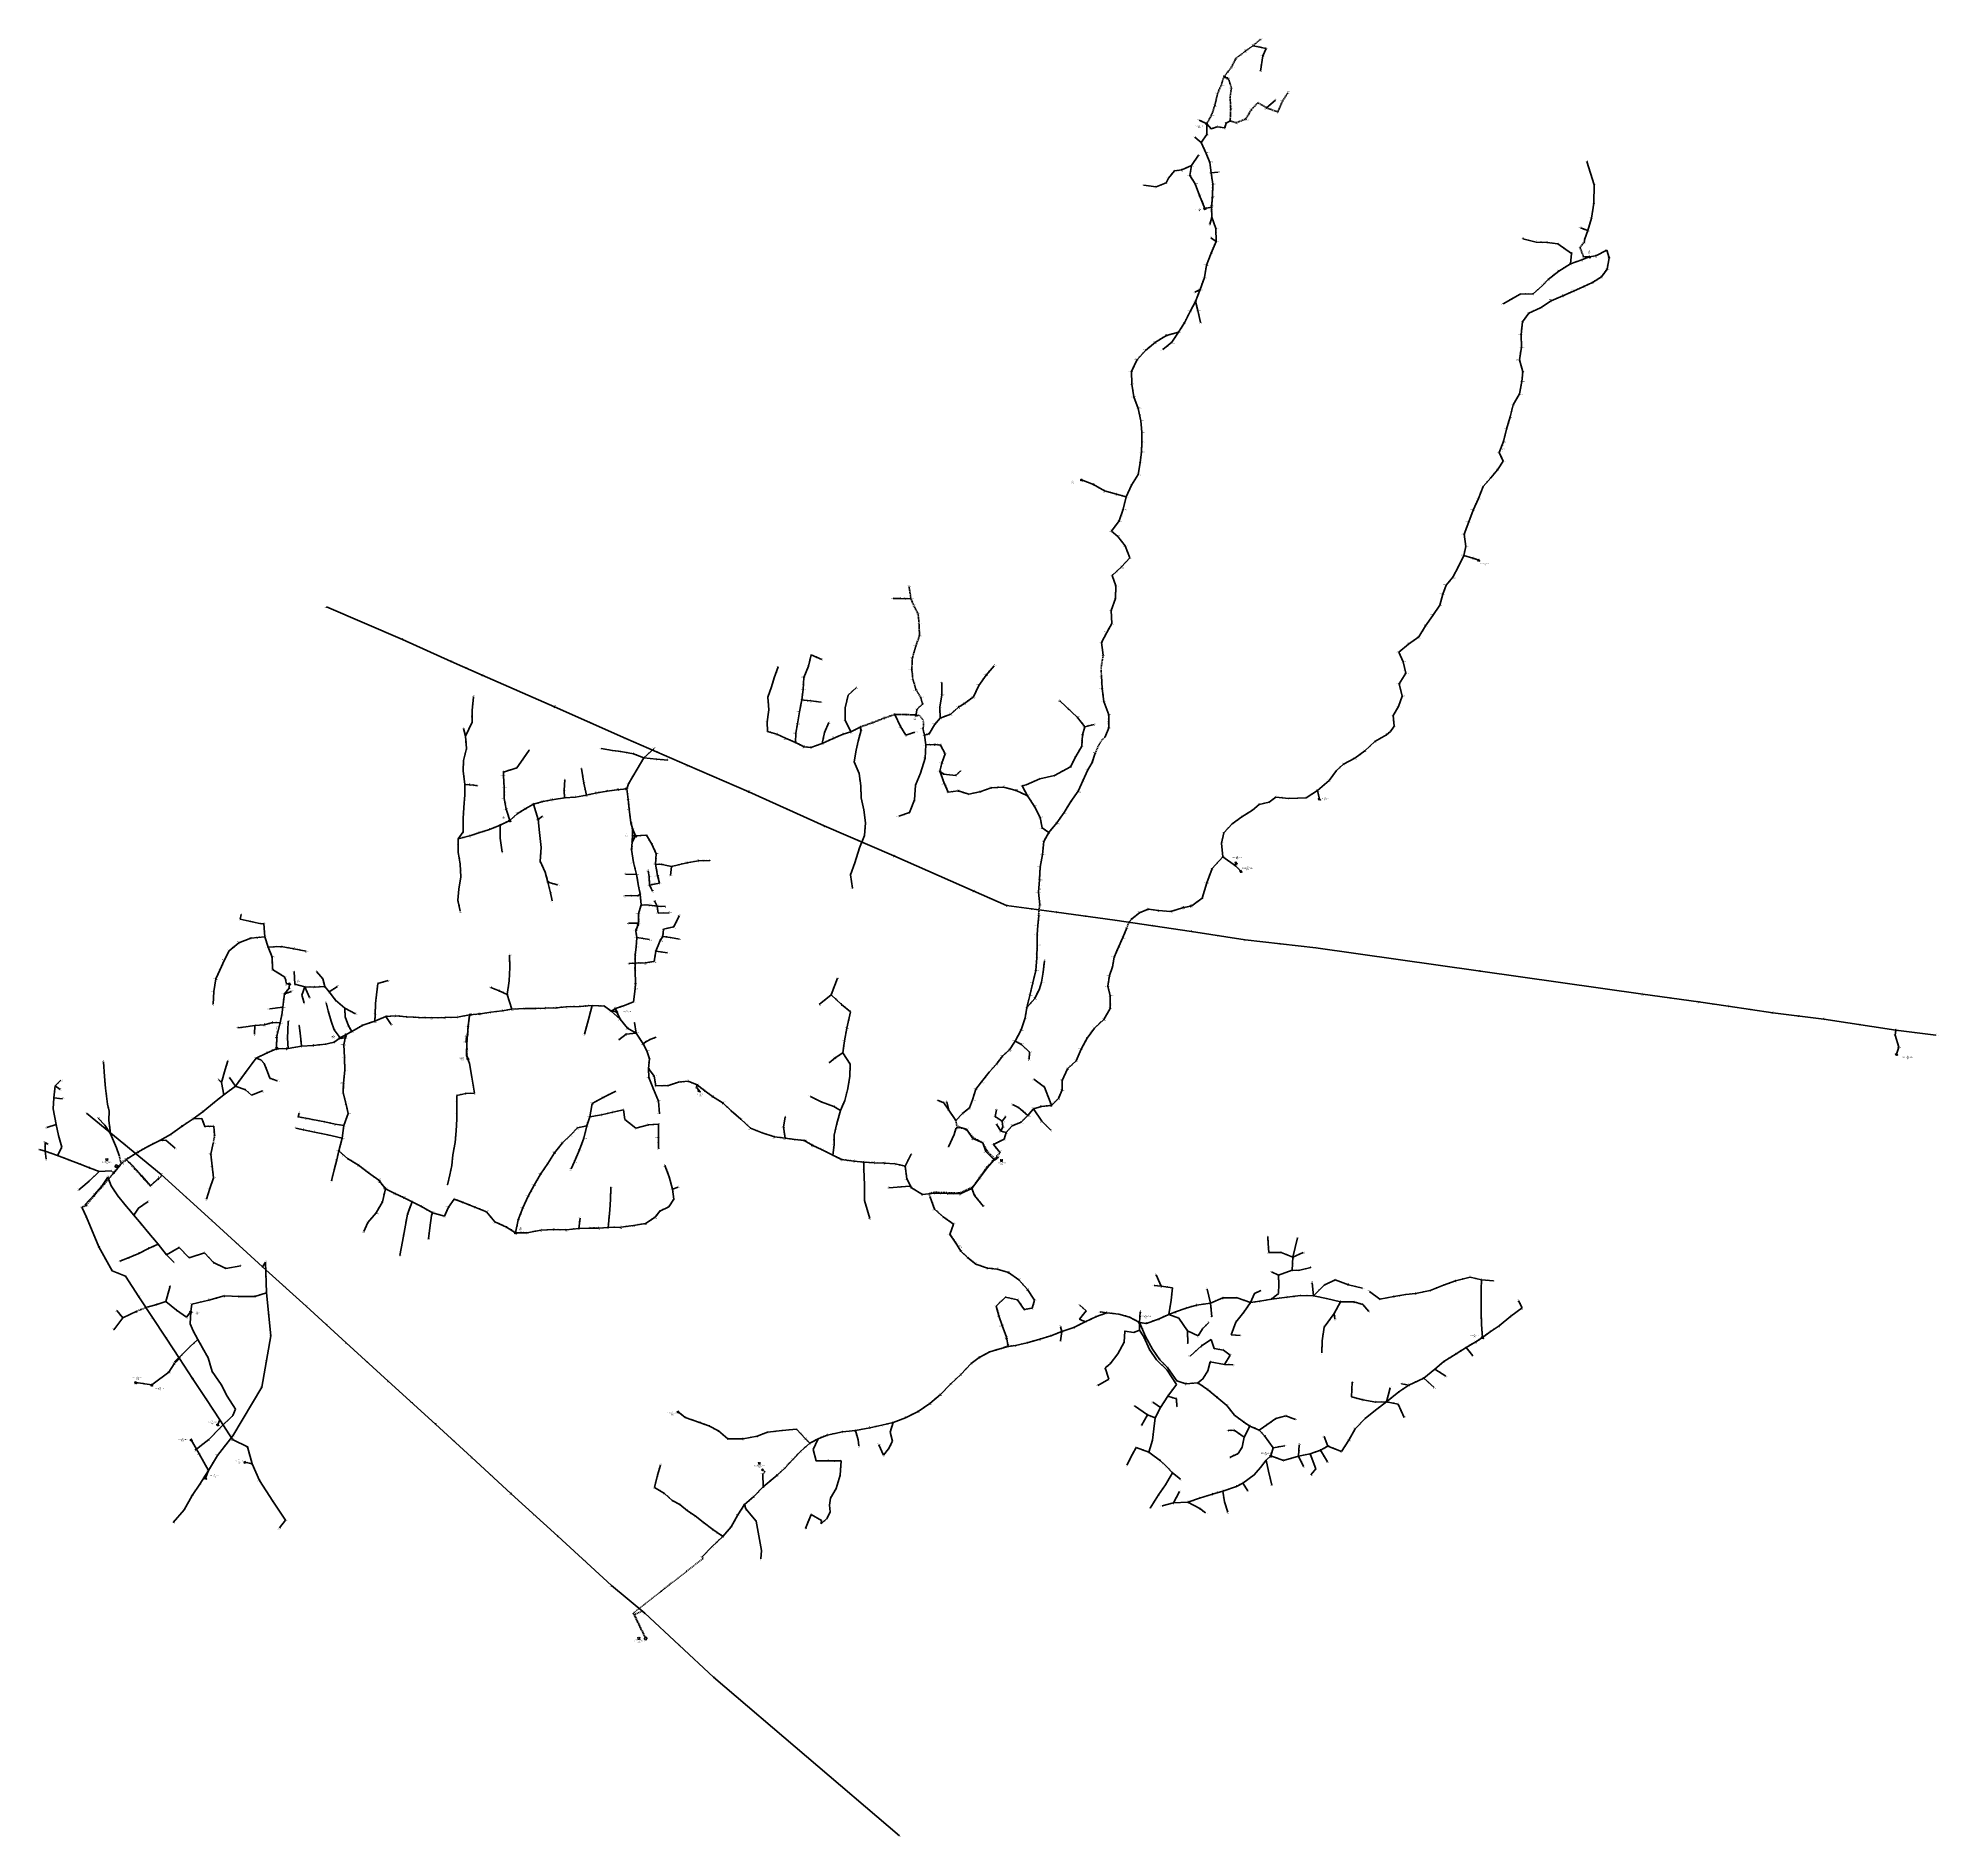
# Model space of a CAD drawing. Header units: millimetres. Extents: x 367507 to 373457, y 4068694 to 4074327.
import ezdxf
from ezdxf.enums import TextEntityAlignment as Align

# ---------------------------------------------------------------- set-up
doc = ezdxf.new("R2010")
doc.units = ezdxf.units.MM
doc.linetypes.add('DASHDOT', pattern=[5, 2.5, -1.25, 0, -1.25])
doc.linetypes.add('DASHED', pattern=[3.75, 2.5, -1.25])
for name, color, linetype, lineweight in [('DIREK_AG_MEVCUT', 120, 'Continuous', 25), ('DIREK_AG_YENI', 108, 'Continuous', 25), ('DIREK_ENH_MEVCUT', 6, 'Continuous', 25), ('DIREK_OG_MEVCUT', 16, 'Continuous', 25), ('DIREK_OG_YENI', 10, 'Continuous', 25), ('HAT_AG_HAVAI_BYSK', 3, 'Continuous', 50), ('HAT_AG_HAVAI_MEVCUT', 126, 'Continuous', 50), ('HAT_AG_HAVAI_YENI', 3, 'Continuous', 50), ('HAT_AG_YERALTI_MEVCUT', 126, 'DASHDOT', 50), ('HAT_OG_HAVAI_BYSK', 1, 'Continuous', 70), ('HAT_OG_HAVAI_ILERDE', 1, 'DASHED', 70), ('HAT_OG_HAVAI_MEVCUT', 48, 'Continuous', 70), ('HAT_OG_HAVAI_YENI', 1, 'Continuous', 70), ('HAT_OG_YERALTI_MEVCUT', 48, 'DASHDOT', 70), ('HAT_OG_YERALTI_YENI', 1, 'DASHDOT', 70), ('NODE_ENH_MEVCUT', 5, 'Continuous', 25), ('NODE_OG_MEVCUT', 5, 'Continuous', 25), ('TRAFO_MEVCUT', 5, 'Continuous', 30), ('TRAFO_TADILAT_BYSK', 5, 'Continuous', 30), ('TRAFO_YENI', 5, 'Continuous', 30)]:
    doc.layers.add(name, color=color, linetype=linetype, lineweight=lineweight)
doc.layers.add('GER_DUS_NOD_ISIM', color=5, linetype='Continuous')
doc.layers.add('NIA_AG', color=5, linetype='Continuous')
doc.styles.add('Direk', font='B_CAD')
doc.styles.get("Standard").update_dxf_attribs({"font": 'Arial'})

# ---------------------------------------------------------------- blocks, each defined once
blk = doc.blocks.new('AG_NIA', base_point=(-64.4296, 129.8924))
at = {"layer": 'NIA_AG'}
for p, q in [((-64.429604, 132.292432), (-65.529604, 132.292432)), ((-64.429604, 127.492432), (-65.529604, 127.492432)), ((-64.429604, 127.492432), (-64.429604, 132.292432))]:
    blk.add_line(p, q, dxfattribs=at)
blk = doc.blocks.new('YENI_BINA_KARE')
blk.add_hatch(color=5).paths.add_polyline_path([(-2.25, -2.25), (2.25, -2.25), (2.25, 2.25), (-2.25, 2.25)])
at = {"layer": 'TRAFO_TADILAT_BYSK', "linetype": 'Continuous'}
for p, q in [((-2.25, -2.25), (-2.25, 2.25)), ((-2.25, 2.25), (2.25, 2.25)), ((0, 1.8), (0, 2.7)), ((2.25, 2.25), (2.25, -2.25)), ((2.25, -2.25), (-2.25, -2.25))]:
    blk.add_line(p, q, dxfattribs=at)
blk = doc.blocks.new('YENI_BETKOSK')
at = {"layer": 'TRAFO_YENI', "linetype": 'Continuous'}
for p, q in [((-3.4, 2), (0, 3.6)), ((-1.8, 2), (-3.4, 2)), ((-1.8, -2), (-1.8, 2)), ((0, 3.6), (3.4, 2)), ((3.4, 2), (1.8, 2)), ((1.8, 2), (1.8, -2)), ((1.8, -2), (-1.8, -2))]:
    blk.add_line(p, q, dxfattribs=at)
for points in [[(-3.4, 2), (-1.8, 2), (-1.8, 2.752941)], [(-1.8, 2.752941), (0, -2), (0, 3.6)], [(-1.8, -2), (-1.8, 2.752941), (0, -2)], [(0, -2), (0, 3.6), (1.8, -2)], [(0, 3.6), (1.8, -2), (1.8, 2.752941)], [(1.8, 2), (1.8, 2.752941), (3.4, 2)]]:
    blk.add_solid(points, dxfattribs=at)
blk = doc.blocks.new('YENI_DIREK')
h = blk.add_hatch(color=32)
h.paths.add_polyline_path([(-3.3, -0.5), (-3.1, -0.6), (-2.6, 0.1), (-1.9, -0.3), (-1.8, -0.2), (-2.5, 0.3), (-2.1, 1), (-2.3, 1.1)])
h.paths.add_polyline_path([(-3.4, -0.2), (-3.3, -0.2), (-2.6, 1), (-2.7, 1.1)])
h.paths.add_polyline_path([(-3.5, 0.3), (-3.4, 0.2), (-3, 0.8), (-3.1, 0.9)])
h.paths.add_polyline_path([(-3.4, 0.7), (-3.5, 0.8), (-3.6, 0.7), (-3.5, 0.6)])
h.paths.add_polyline_path([(-1.3, -1.4), (-1.5, -1.4), (-1.5, -2.3), (-2.2, -2.3), (-2.5, -3.5), (-2.4, -3.5), (-2.2, -2.5), (-1.9, -2.5), (-2.1, -3.5), (-2, -3.5), (-1.8, -2.5), (-1.5, -2.5), (-1.7, -3.5), (-1.6, -3.5), (-1.4, -2.5), (-1.1, -2.5), (-1.3, -3.5), (-1.2, -3.5), (-1, -2.5), (-0.7, -2.5), (-0.9, -3.5), (-0.8, -3.5), (-0.5, -2.3), (-1.3, -2.3)])
at = {"layer": 'TRAFO_YENI'}
for points in [[(2.3, -1.6), (2.1, -1.9), (2, -1.4), (1.9, -1.4), (2, -2.3), (2.2, -2), (2.3, -2.7), (2.1, -2.7), (2.4, -2.9), (2.4, -2.9), (2.6, -2.5), (2.4, -2.6)], [(2.3, -1.6), (2.1, -1.9), (2, -1.4), (1.9, -1.4), (2, -2.3), (2.2, -2), (2.3, -2.7), (2.1, -2.7), (2.4, -2.9), (1.9, -3.2), (2.2, -3.8), (2.2, -3.7), (2, -3.3), (2.2, -3.1), (2.4, -3.6), (2.5, -3.6), (2.3, -3.1), (2.5, -2.9), (2.6, -3.4), (2.7, -3.4), (2.5, -2.9), (2.7, -2.8), (2.9, -3.2), (2.9, -3.2), (2.8, -2.7), (2.9, -2.6), (3.1, -3.1), (3.2, -3), (2.9, -2.4), (2.4, -2.9), (2.6, -2.5), (2.4, -2.6)], [(2.9, -2.6), (3.1, -3.1), (3.2, -3), (2.9, -2.4), (2.4, -2.9), (2.6, -2.5), (2.4, -2.6), (2.3, -1.6), (2.1, -1.9), (2, -1.4), (1.9, -1.4), (2, -2.3), (2.2, -2), (2.3, -2.7), (2.1, -2.7), (2.4, -2.9), (1.9, -3.2), (2.2, -3.8), (2.2, -3.7), (2, -3.3), (2.2, -3.1), (2.4, -3.6), (2.5, -3.6), (2.3, -3.1), (2.5, -2.9), (2.6, -3.4), (2.7, -3.4), (2.5, -2.9), (2.7, -2.8), (2.9, -3.2), (2.9, -3.2), (2.8, -2.7)]]:
    blk.add_hatch(color=32, dxfattribs=at).paths.add_polyline_path(points)
at = {"layer": 'TRAFO_TADILAT_BYSK', "color": 32, "flags": 128}
for points in [[(-3.5, 0.6), (-3.4, 0.7), (-3.5, 0.8), (-3.6, 0.7), (-3.5, 0.6)], [(-3.4, 0.2), (-3, 0.8), (-3.1, 0.9), (-3.5, 0.3), (-3.4, 0.2)], [(-3.3, -0.2), (-2.6, 1), (-2.7, 1.1), (-3.4, -0.2), (-3.3, -0.2)], [(-1.8, -0.2), (-2.5, 0.3), (-2.1, 1), (-2.3, 1.1), (-3.3, -0.5), (-3.1, -0.6), (-2.6, 0.1), (-1.9, -0.3), (-1.8, -0.2)], [(-1.3, -1.4), (-1.5, -1.4), (-1.5, -2.3), (-2.2, -2.3), (-2.5, -3.5), (-2.4, -3.5), (-2.2, -2.5), (-1.9, -2.5), (-2.1, -3.5), (-2, -3.5), (-1.8, -2.5), (-1.5, -2.5), (-1.7, -3.5), (-1.6, -3.5), (-1.4, -2.5), (-1.1, -2.5), (-1.3, -3.5), (-1.2, -3.5), (-1, -2.5), (-0.7, -2.5), (-0.9, -3.5), (-0.8, -3.5), (-0.5, -2.3), (-1.3, -2.3), (-1.3, -1.4)]]:
    blk.add_lwpolyline(points, dxfattribs=at)
at = {"layer": 'TRAFO_YENI', "linetype": 'Continuous'}
for p, q in [((-2.5, -1.4), (0, 2.9)), ((2.5, -1.4), (0, 2.9)), ((-2.5, -1.4), (2.5, -1.4))]:
    blk.add_line(p, q, dxfattribs=at)
at = {"layer": 'TRAFO_YENI', "color": 32, "flags": 128}
blk.add_lwpolyline([(1.9, -1.4), (2, -1.4), (2.1, -1.9), (2.3, -1.6), (2.4, -2.6), (2.6, -2.5), (2.4, -2.9), (2.9, -2.4), (3.2, -3), (3.1, -3.1), (2.9, -2.6), (2.8, -2.7), (2.9, -3.2), (2.9, -3.2), (2.7, -2.8), (2.5, -2.9), (2.7, -3.4), (2.6, -3.4), (2.5, -2.9), (2.3, -3.1), (2.5, -3.6), (2.4, -3.6), (2.2, -3.1), (2, -3.3), (2.2, -3.7), (2.2, -3.8), (1.9, -3.2), (2.4, -2.9), (2.1, -2.7), (2.3, -2.7), (2.2, -2), (2, -2.3), (1.9, -1.4)], dxfattribs=at)
at = {"layer": 'TRAFO_YENI', "linetype": 'Continuous'}
for points in [[(-2.5, -1.4), (0, -1.4), (0, 2.9)], [(0, -1.4), (0, 2.9), (2.5, -1.4)]]:
    blk.add_solid(points, dxfattribs=at)
blk = doc.blocks.new('MEV_DIREK')
h = blk.add_hatch(color=32)
h.paths.add_polyline_path([(-2.1, 1), (-2.4, 1.1), (-3.3, -0.5), (-3.1, -0.7), (-2.7, 0.1), (-1.9, -0.4), (-1.8, -0.2), (-2.6, 0.2)])
h.paths.add_polyline_path([(-3.5, -0.2), (-3.3, -0.2), (-2.6, 1), (-2.7, 1.1)])
h.paths.add_polyline_path([(-3.5, 0.3), (-3.4, 0.2), (-3.1, 0.8), (-3.2, 0.9)])
h.paths.add_polyline_path([(-3.6, 0.8), (-3.7, 0.7), (-3.5, 0.6), (-3.5, 0.7)])
h.paths.add_polyline_path([(-1.5, -2.3), (-2.3, -2.3), (-2.5, -3.5), (-2.4, -3.5), (-2.2, -2.5), (-1.9, -2.5), (-2.1, -3.5), (-2, -3.5), (-1.8, -2.5), (-1.5, -2.5), (-1.7, -3.5), (-1.6, -3.5), (-1.4, -2.5), (-1.1, -2.5), (-1.3, -3.5), (-1.2, -3.5), (-1, -2.5), (-0.7, -2.5), (-0.9, -3.5), (-0.8, -3.5), (-0.6, -2.3), (-1.3, -2.3), (-1.3, -1.4), (-1.5, -1.4)])
at = {"layer": 'TRAFO_MEVCUT'}
for points in [[(2.4, -1.6), (2.1, -1.9), (2.1, -1.4), (1.9, -1.4), (2, -2.3), (2.2, -2), (2.3, -2.7), (2.1, -2.7), (2.4, -2.9), (2.4, -2.9), (2.6, -2.5), (2.4, -2.6)], [(2.4, -1.6), (2.1, -1.9), (2.1, -1.4), (1.9, -1.4), (2, -2.3), (2.2, -2), (2.3, -2.7), (2.1, -2.7), (2.4, -2.9), (2, -3.2), (2.2, -3.8), (2.3, -3.7), (2.1, -3.3), (2.3, -3.1), (2.4, -3.6), (2.5, -3.6), (2.3, -3.1), (2.5, -2.9), (2.7, -3.4), (2.7, -3.4), (2.6, -2.9), (2.7, -2.8), (2.9, -3.2), (3, -3.2), (2.8, -2.7), (3, -2.6), (3.1, -3.1), (3.2, -3), (3, -2.4), (2.4, -2.9), (2.6, -2.5), (2.4, -2.6)], [(3, -2.6), (3.1, -3.1), (3.2, -3), (3, -2.4), (2.4, -2.9), (2.6, -2.5), (2.4, -2.6), (2.4, -1.6), (2.1, -1.9), (2.1, -1.4), (1.9, -1.4), (2, -2.3), (2.2, -2), (2.3, -2.7), (2.1, -2.7), (2.4, -2.9), (2, -3.2), (2.2, -3.8), (2.3, -3.7), (2.1, -3.3), (2.3, -3.1), (2.4, -3.6), (2.5, -3.6), (2.3, -3.1), (2.5, -2.9), (2.7, -3.4), (2.7, -3.4), (2.6, -2.9), (2.7, -2.8), (2.9, -3.2), (3, -3.2), (2.8, -2.7)]]:
    blk.add_hatch(color=32, dxfattribs=at).paths.add_polyline_path(points)
at = {"layer": 'TRAFO_MEVCUT', "linetype": 'Continuous'}
for p, q in [((-2.5, -1.4), (0, 2.9)), ((2.5, -1.4), (0, 2.9)), ((-2.5, -1.4), (2.5, -1.4))]:
    blk.add_line(p, q, dxfattribs=at)
at = {"layer": 'TRAFO_MEVCUT', "color": 32, "flags": 128}
blk.add_lwpolyline([(1.9, -1.4), (2.1, -1.4), (2.1, -1.9), (2.4, -1.6), (2.4, -2.6), (2.6, -2.5), (2.4, -2.9), (3, -2.4), (3.2, -3), (3.1, -3.1), (3, -2.6), (2.8, -2.7), (3, -3.2), (2.9, -3.2), (2.7, -2.8), (2.6, -2.9), (2.7, -3.4), (2.7, -3.4), (2.5, -2.9), (2.3, -3.1), (2.5, -3.6), (2.4, -3.6), (2.3, -3.1), (2.1, -3.3), (2.3, -3.7), (2.2, -3.8), (2, -3.2), (2.4, -2.9), (2.1, -2.7), (2.3, -2.7), (2.2, -2), (2, -2.3), (1.9, -1.4)], dxfattribs=at)
at = {"layer": 'TRAFO_TADILAT_BYSK', "color": 32, "flags": 128}
for points in [[(-3.5, 0.6), (-3.5, 0.7), (-3.6, 0.8), (-3.7, 0.7), (-3.5, 0.6)], [(-3.3, -0.2), (-2.6, 1), (-2.7, 1.1), (-3.5, -0.2), (-3.3, -0.2)], [(-3.4, 0.2), (-3.1, 0.8), (-3.2, 0.9), (-3.5, 0.3), (-3.4, 0.2)], [(-1.8, -0.2), (-2.6, 0.2), (-2.1, 1), (-2.4, 1.1), (-3.3, -0.5), (-3.1, -0.7), (-2.7, 0.1), (-1.9, -0.4), (-1.8, -0.2)], [(-1.3, -1.4), (-1.5, -1.4), (-1.5, -2.3), (-2.3, -2.3), (-2.5, -3.5), (-2.4, -3.5), (-2.2, -2.5), (-1.9, -2.5), (-2.1, -3.5), (-2, -3.5), (-1.8, -2.5), (-1.5, -2.5), (-1.7, -3.5), (-1.6, -3.5), (-1.4, -2.5), (-1.1, -2.5), (-1.3, -3.5), (-1.2, -3.5), (-1, -2.5), (-0.7, -2.5), (-0.9, -3.5), (-0.8, -3.5), (-0.6, -2.3), (-1.3, -2.3), (-1.3, -1.4)]]:
    blk.add_lwpolyline(points, dxfattribs=at)
blk = doc.blocks.new('MEV_DIREK_OZEL')
h = blk.add_hatch(color=32)
h.paths.add_polyline_path([(-2.1, 1), (-2.3, 1.1), (-3.3, -0.5), (-3.1, -0.6), (-2.6, 0.1), (-1.9, -0.4), (-1.8, -0.2), (-2.5, 0.3)])
h.paths.add_polyline_path([(-3.4, -0.1), (-3.3, -0.2), (-2.6, 1), (-2.7, 1.1)])
h.paths.add_polyline_path([(-3.5, 0.3), (-3.4, 0.2), (-3, 0.8), (-3.2, 0.9)])
h.paths.add_polyline_path([(-3.6, 0.8), (-3.6, 0.7), (-3.5, 0.6), (-3.4, 0.8)])
h.paths.add_polyline_path([(-1.5, -2.3), (-2.2, -2.3), (-2.5, -3.5), (-2.4, -3.5), (-2.2, -2.5), (-1.9, -2.5), (-2.1, -3.5), (-2, -3.5), (-1.8, -2.5), (-1.5, -2.5), (-1.7, -3.5), (-1.6, -3.5), (-1.4, -2.5), (-1.1, -2.5), (-1.3, -3.5), (-1.2, -3.5), (-1, -2.5), (-0.7, -2.5), (-0.9, -3.5), (-0.8, -3.5), (-0.5, -2.3), (-1.3, -2.3), (-1.3, -1.4), (-1.5, -1.4)])
at = {"layer": 'TRAFO_MEVCUT'}
for points in [[(2.4, -1.6), (2.2, -1.9), (2.1, -1.4), (2, -1.4), (2.1, -2.3), (2.3, -2), (2.4, -2.7), (2.1, -2.7), (2.4, -2.9), (2.4, -2.9), (2.7, -2.5), (2.5, -2.6)], [(2.4, -1.6), (2.2, -1.9), (2.1, -1.4), (2, -1.4), (2.1, -2.3), (2.3, -2), (2.4, -2.7), (2.1, -2.7), (2.4, -2.9), (2, -3.2), (2.2, -3.8), (2.3, -3.7), (2.1, -3.3), (2.3, -3.1), (2.5, -3.6), (2.5, -3.6), (2.4, -3.1), (2.5, -2.9), (2.7, -3.4), (2.8, -3.4), (2.6, -2.9), (2.8, -2.8), (3, -3.2), (3, -3.2), (2.8, -2.7), (3, -2.6), (3.2, -3.1), (3.3, -3), (3, -2.4), (2.4, -2.9), (2.7, -2.5), (2.5, -2.6)], [(3, -2.6), (3.2, -3.1), (3.3, -3), (3, -2.4), (2.4, -2.9), (2.7, -2.5), (2.5, -2.6), (2.4, -1.6), (2.2, -1.9), (2.1, -1.4), (2, -1.4), (2.1, -2.3), (2.3, -2), (2.4, -2.7), (2.1, -2.7), (2.4, -2.9), (2, -3.2), (2.2, -3.8), (2.3, -3.7), (2.1, -3.3), (2.3, -3.1), (2.5, -3.6), (2.5, -3.6), (2.4, -3.1), (2.5, -2.9), (2.7, -3.4), (2.8, -3.4), (2.6, -2.9), (2.8, -2.8), (3, -3.2), (3, -3.2), (2.8, -2.7)]]:
    blk.add_hatch(color=32, dxfattribs=at).paths.add_polyline_path(points)
at = {"layer": 'TRAFO_MEVCUT', "linetype": 'Continuous'}
for p, q in [((-2.5, -1.4), (0, 2.9)), ((2.5, -1.4), (0, 2.9)), ((-2.5, -1.4), (2.5, -1.4))]:
    blk.add_line(p, q, dxfattribs=at)
at = {"layer": 'TRAFO_MEVCUT', "color": 32, "flags": 128}
blk.add_lwpolyline([(2, -1.4), (2.1, -1.4), (2.2, -1.9), (2.4, -1.6), (2.5, -2.6), (2.7, -2.5), (2.4, -2.9), (3, -2.4), (3.3, -3), (3.2, -3.1), (3, -2.6), (2.8, -2.7), (3, -3.2), (3, -3.2), (2.8, -2.8), (2.6, -2.9), (2.8, -3.4), (2.7, -3.4), (2.5, -2.9), (2.4, -3.1), (2.5, -3.6), (2.5, -3.6), (2.3, -3.1), (2.1, -3.3), (2.3, -3.7), (2.2, -3.8), (2, -3.2), (2.4, -2.9), (2.1, -2.7), (2.4, -2.7), (2.3, -2), (2.1, -2.3), (2, -1.4)], dxfattribs=at)
at = {"layer": 'TRAFO_MEVCUT', "linetype": 'Continuous'}
for centre, radius in [((0, 0), 0.804), ((-0.3, 1.3), 0.12), ((0.3, 1.3), 0.12)]:
    blk.add_circle(centre, radius, dxfattribs=at)
at = {"layer": 'TRAFO_TADILAT_BYSK', "color": 32, "flags": 128}
for points in [[(-3.5, 0.6), (-3.4, 0.8), (-3.6, 0.8), (-3.6, 0.7), (-3.5, 0.6)], [(-3.4, 0.2), (-3, 0.8), (-3.2, 0.9), (-3.5, 0.3), (-3.4, 0.2)], [(-3.3, -0.2), (-2.6, 1), (-2.7, 1.1), (-3.4, -0.1), (-3.3, -0.2)], [(-1.8, -0.2), (-2.5, 0.3), (-2.1, 1), (-2.3, 1.1), (-3.3, -0.5), (-3.1, -0.6), (-2.6, 0.1), (-1.9, -0.4), (-1.8, -0.2)], [(-1.3, -1.4), (-1.5, -1.4), (-1.5, -2.3), (-2.2, -2.3), (-2.5, -3.5), (-2.4, -3.5), (-2.2, -2.5), (-1.9, -2.5), (-2.1, -3.5), (-2, -3.5), (-1.8, -2.5), (-1.5, -2.5), (-1.7, -3.5), (-1.6, -3.5), (-1.4, -2.5), (-1.1, -2.5), (-1.3, -3.5), (-1.2, -3.5), (-1, -2.5), (-0.7, -2.5), (-0.9, -3.5), (-0.8, -3.5), (-0.5, -2.3), (-1.3, -2.3), (-1.3, -1.4)]]:
    blk.add_lwpolyline(points, dxfattribs=at)
blk = doc.blocks.new('MEV_OZELBINA_KARE')
at = {"layer": 'TRAFO_MEVCUT', "linetype": 'Continuous'}
for p, q in [((-2.25, 2.25), (2.25, 2.25)), ((-2.25, -2.25), (-2.25, 2.25)), ((0, 1.8), (0, 2.7)), ((2.25, 2.25), (2.25, -2.25)), ((2.25, -2.25), (-2.25, -2.25))]:
    blk.add_line(p, q, dxfattribs=at)
for centre, radius in [((0, -0.215091), 1.049264), ((-0.592312, 1.488957), 0.15614), ((0.592312, 1.488957), 0.15614)]:
    blk.add_circle(centre, radius, dxfattribs=at)
blk = doc.blocks.new('MEV_MBK_OZEL')
at = {"layer": 'TRAFO_MEVCUT', "linetype": 'Continuous'}
for p, q in [((-3.4, 2), (0, 3.6)), ((-1.8, 2), (-3.4, 2)), ((-1.8, -2), (-1.8, 2)), ((0, 3.6), (3.4, 2)), ((1.8, 2), (1.8, -2)), ((3.4, 2), (1.8, 2)), ((1.8, -2), (-1.8, -2))]:
    blk.add_line(p, q, dxfattribs=at)
for centre, radius in [((0, 0), 1.049264), ((-0.592312, 1.704048), 0.15614), ((0.592312, 1.704048), 0.15614)]:
    blk.add_circle(centre, radius, dxfattribs=at)
blk = doc.blocks.new('MEV_BINA_KARE')
at = {"layer": 'TRAFO_MEVCUT', "linetype": 'Continuous'}
for p, q in [((-2.25, -2.25), (-2.25, 2.25)), ((-2.25, 2.25), (2.25, 2.25)), ((0, 1.8), (0, 2.7)), ((2.25, 2.25), (2.25, -2.25)), ((2.25, -2.25), (-2.25, -2.25))]:
    blk.add_line(p, q, dxfattribs=at)
blk = doc.blocks.new('MEV_BETKOSK')
at = {"layer": 'TRAFO_MEVCUT', "linetype": 'Continuous'}
for p, q in [((-3.4, 2), (0, 3.6)), ((-1.8, 2), (-3.4, 2)), ((-1.8, -2), (-1.8, 2)), ((0, 3.6), (3.4, 2)), ((3.4, 2), (1.8, 2)), ((1.8, 2), (1.8, -2)), ((1.8, -2), (-1.8, -2))]:
    blk.add_line(p, q, dxfattribs=at)

msp = doc.modelspace()

# ---------------------------------------------------------------- linework, layer by layer
at = {"layer": 'HAT_AG_HAVAI_BYSK'}
for p, q in [((371352.987233, 4074294.598721), (371342.22, 4074271.61)), ((371382.39, 4074133.14), (371354.308, 4074108.694)), ((371129.51, 4074016.42), (371149.215, 4074000.253)), ((371203.2, 4073907.54), (371180.809, 4073905.379)), ((371039.7, 4073873.4), (371046.808993, 4073888.700277)), ((371179.8, 4073701.55), (371196.358, 4073690.507)), ((372351.08, 4073698.77), (372348.642, 4073687.371)), ((370209.2, 4072572.08), (370240.589, 4072571.434)), ((369961.92, 4072380.76), (369928.316315, 4072396.197725)), ((370337.56, 4072309.08), (370337.478, 4072270.787)), ((369905.17, 4072253.65), (369898.842747, 4072254.687678)), ((369790.77, 4072186.31), (369792.106, 4072155.873)), ((370034.89, 4072191.39), (370052.5888, 4072154.296912)), ((370084.5, 4072160.35), (370081.645, 4072169.497)), ((369970.44, 4072152.91), (369962.61, 4072118.527)), ((370285.12, 4072072.44), (370287.48, 4072113.911)), ((368964.91, 4072028.59), (368965.093, 4072017.207)), ((369216.45, 4071993.49), (369224.552, 4071955.849)), ((369356.37, 4071992.23), (369351.349, 4071976.607)), ((370381.66, 4072018.28), (370342.897375, 4072022.125011)), ((369154.79, 4071971.64), (369156.231, 4071947.805)), ((370601.68, 4071988.22), (370588.933654, 4071985.031816)), ((368954.28, 4071862.21), (368984.991, 4071876.85)), ((369073.23, 4071880.3), (369058.943, 4071927.632)), ((369412.276045, 4071830.715894), (369378.336, 4071828.801)), ((369347.25, 4071708.92), (369381.607694, 4071707.676998)), ((369387.13, 4071642.51), (369392.9, 4071646.188)), ((368206.45, 4071553.47), (368214.267658, 4071554.574508)), ((369356.49, 4071554.96), (369388.164, 4071554.991)), ((369487.54, 4071510.85), (369463.615575, 4071513.773876)), ((369357.89, 4071428.92), (369377.042, 4071430.221)), ((368976.94, 4071332.49), (368991.443, 4071285.814)), ((368242.12, 4071243.96), (368265.851, 4071243.404)), ((368434.51, 4071221.72), (368453.345, 4071196.555)), ((368479.63, 4071233.52), (368489.889, 4071216.717)), ((368563.49, 4071270.5), (368562.579, 4071248.369)), ((368849.84, 4071181.53), (368853.912581, 4071231.304306)), ((369375.63, 4071244.42), (369380.384, 4071211.117)), ((369349.03, 4071207.69), (369380.384, 4071211.117)), ((369410.98, 4071184.21), (369402.237245, 4071177.539497)), ((370558.37, 4070988.01), (370578.062, 4070978.291)), ((370676.51, 4070996.28), (370680.583, 4070984.467)), ((368437.54, 4070926.38), (368464.832702, 4070921.528777)), ((369271.33, 4070955.55), (369235.62, 4070948.963)), ((369418.91, 4070924.43), (369450.351, 4070925.836)), ((370359.08, 4070969.85), (370381.676, 4070937.992)), ((370650.45, 4070935.92), (370624.035761, 4070973.643771)), ((368415.42, 4070892.96), (368460.027, 4070881.716)), ((369841.29, 4070916.58), (369846.806, 4070882.076)), ((370000.14, 4070861.49), (369996.034, 4070828.985)), ((368443.08, 4070814.63), (368449.384, 4070842.142)), ((370093.31, 4070786.03), (370093.208, 4070806.54)), ((370241.06, 4070831.85), (370222.874, 4070794.244)), ((368664.15, 4070643.84), (368678.946, 4070683.097)), ((370237.2, 4070732), (370242.812408, 4070726.715756)), ((370431.272, 4070724.736), (370439.76, 4070702.81)), ((368739.82, 4070639.76), (368742.635, 4070648.282)), ((369205.01, 4070631.42), (369201.136, 4070599.451)), ((369293.68, 4070612.4), (369292.939, 4070602.543))]:
    msp.add_line(p, q, dxfattribs=at)
at = {"layer": 'HAT_AG_HAVAI_MEVCUT'}
for p, q in [((371335.09, 4074223.94), (371342.22, 4074271.61)), ((372380.63, 4073867.77), (372357.31, 4073940.95)), ((370969.12, 4073866.21), (371008.41, 4073860.89)), ((371039.7, 4073873.4), (371008.41, 4073860.89)), ((372379.46, 4073809.75), (372380.63, 4073867.77)), ((372379.46, 4073809.75), (372371.55, 4073763.56)), ((372360.55, 4073724.29), (372337.69, 4073732.55)), ((372351.08, 4073698.77), (372360.55, 4073724.29)), ((372360.55, 4073724.29), (372371.55, 4073763.56)), ((372156.58, 4073698.88), (372198.82, 4073688.01)), ((372198.82, 4073688.01), (372233.08, 4073687.4)), ((372266.53, 4073682.33), (372233.08, 4073687.4)), ((372266.53, 4073682.33), (372309.5, 4073652.73)), ((372269.03, 4073597.43), (372236.04, 4073571.12)), ((372269.03, 4073597.43), (372306.110259, 4073619.783908)), ((372309.5, 4073652.73), (372306.110259, 4073619.783908)), ((372189.5, 4073525.92), (372218.31, 4073552.44)), ((372236.04, 4073571.12), (372218.31, 4073552.44)), ((372148.69, 4073525.46), (372095.05, 4073494.92)), ((372189.5, 4073525.92), (372148.69, 4073525.46)), ((370185.19, 4072572.08), (370209.2, 4072572.08)), ((369812.84, 4072323.41), (369825.4, 4072358.47)), ((369804.48, 4072295.59), (369793.15, 4072263.3)), ((369812.84, 4072323.41), (369804.48, 4072295.59)), ((370044.45, 4072269.55), (370070.14, 4072293.75)), ((368866.79, 4072221.9), (368870.61, 4072264.26)), ((369795.4, 4072223.37), (369793.15, 4072263.3)), ((369926.99, 4072251.25), (369905.17, 4072253.65)), ((369959.63, 4072247.8), (369926.99, 4072251.25)), ((370034.79, 4072229.99), (370044.45, 4072269.55)), ((370034.79, 4072229.99), (370034.89, 4072191.39)), ((370706.78, 4072251.33), (370762.64, 4072199.55)), ((368845.98, 4072140.66), (368866.38, 4072184.41)), ((368866.79, 4072221.9), (368866.38, 4072184.41)), ((369795.4, 4072223.37), (369790.77, 4072186.31)), ((369983.83, 4072183.96), (369970.44, 4072152.91)), ((370785.21, 4072170.77), (370762.64, 4072199.55)), ((370785.21, 4072170.77), (370777.47, 4072144.95)), ((370785.21, 4072170.77), (370814.55, 4072178.02)), ((368840.04, 4072165.29), (368845.98, 4072140.66)), ((368849.19, 4072102.47), (368845.98, 4072140.66)), ((370075.91, 4072125.28), (370068.94, 4072096.88)), ((370075.91, 4072125.28), (370084.5, 4072160.35)), ((370757.08, 4072077.33), (370775.74, 4072109.79)), ((370777.47, 4072144.95), (370775.74, 4072109.79)), ((368839.14, 4072032.77), (368839.38, 4072065.09)), ((368849.19, 4072102.47), (368839.38, 4072065.09)), ((369007.12, 4072041.57), (369026.53, 4072070.38)), ((369026.53, 4072070.38), (369045.68, 4072097.08)), ((369270.8, 4072102.06), (369306.74, 4072095.67)), ((369306.74, 4072095.67), (369331.97, 4072092.73)), ((369371.89, 4072086.14), (369331.97, 4072092.73)), ((369404.33, 4072072.81), (369371.89, 4072086.14)), ((369404.33, 4072072.81), (369383.09, 4072038.02)), ((369404.33, 4072072.81), (369436.49, 4072102.41)), ((369404.33, 4072072.81), (369444.2, 4072068.64)), ((369479.33, 4072065.92), (369444.2, 4072068.64)), ((370068.94, 4072096.88), (370062.75, 4072060.3)), ((370079, 4072024.28), (370062.75, 4072060.3)), ((370285.12, 4072072.44), (370270.74, 4072025.66)), ((370740.19, 4072045.46), (370757.08, 4072077.33)), ((368844.2, 4071990.13), (368839.14, 4072032.77)), ((368844.2, 4071990.13), (368843.52, 4071956.83)), ((368844.2, 4071990.13), (368859.29, 4071989.16)), ((368871.22, 4071987.98), (368859.29, 4071989.16)), ((368964.91, 4072028.59), (369007.12, 4072041.57)), ((369156.82, 4072003.81), (369154.79, 4071971.64)), ((369209.23, 4072039.76), (369216.45, 4071993.49)), ((369356.37, 4071992.23), (369383.09, 4072038.02)), ((370079, 4072024.28), (370083.5, 4071985.02)), ((370270.74, 4072025.66), (370254.84, 4071987.69)), ((370396.11, 4072032.04), (370381.66, 4072018.28)), ((370601.68, 4071988.22), (370644.27, 4072007.34)), ((370690.55, 4072018.03), (370644.27, 4072007.34)), ((370740.19, 4072045.46), (370690.55, 4072018.03)), ((368843.52, 4071956.83), (368840.75, 4071918.1)), ((368871.22, 4071987.98), (368883.63, 4071985.8)), ((370083.5, 4071985.02), (370085.21, 4071947.99)), ((370085.21, 4071947.99), (370093.2, 4071910.3)), ((370236.48, 4071902.06), (370252.45, 4071941.53)), ((370254.84, 4071987.69), (370252.45, 4071941.53)), ((368838.45, 4071883.06), (368840.75, 4071918.1)), ((368838.75, 4071841.01), (368838.45, 4071883.06)), ((369073.23, 4071880.3), (369086.69, 4071890.94)), ((369073.23, 4071880.3), (369078.02, 4071839.73)), ((370098.86, 4071870.14), (370093.2, 4071910.3)), ((370098.86, 4071870.14), (370095.42, 4071829.88)), ((370236.48, 4071902.06), (370203.12, 4071890.54)), ((368822.83, 4071819.65), (368822.67, 4071778.01)), ((368838.75, 4071841.01), (368822.83, 4071819.65)), ((368822.83, 4071819.65), (368859.78, 4071829.16)), ((368859.78, 4071829.16), (368887.97, 4071838.3)), ((368887.97, 4071838.3), (368921.44, 4071848.44)), ((368921.44, 4071848.44), (368954.28, 4071862.21)), ((368954.54, 4071821.14), (368954.28, 4071862.21)), ((368954.54, 4071821.14), (368960.3, 4071777.42)), ((369083.1, 4071792.22), (369078.02, 4071839.73)), ((369412.276045, 4071830.715894), (369429.420927, 4071802.838702)), ((370095.42, 4071829.88), (370080.07, 4071791.39)), ((368829.81, 4071740.07), (368822.67, 4071778.01)), ((369079.79, 4071749.28), (369083.1, 4071792.22)), ((369429.420927, 4071802.838702), (369443.447, 4071772.847)), ((369443.447, 4071772.847), (369441.069384, 4071740.531248)), ((369575.116832, 4071750.365046), (369610.584753, 4071751.945882)), ((370065.09, 4071744.24), (370080.07, 4071791.39)), ((368824.69, 4071662.33), (368831.67, 4071700.67)), ((368831.67, 4071700.67), (368829.81, 4071740.07)), ((369079.79, 4071749.28), (369095.75, 4071715.45)), ((369104.26, 4071684.17), (369095.75, 4071715.45)), ((369441.069384, 4071740.531248), (369461.692884, 4071738.688994)), ((369461.692884, 4071738.688994), (369491.544877, 4071733.200027)), ((369539.282374, 4071744.765228), (369491.544877, 4071733.200027)), ((369539.282374, 4071744.765228), (369575.116832, 4071750.365046)), ((370065.09, 4071744.24), (370051.06, 4071707.26)), ((370051.06, 4071707.26), (370057.27, 4071665.47)), ((368821.91, 4071627.98), (368824.69, 4071662.33)), ((369104.26, 4071684.17), (369133.82, 4071675.17)), ((369104.26, 4071684.17), (369112.11, 4071650.22)), ((369117, 4071625.64), (369112.11, 4071650.22)), ((369387.13, 4071642.51), (369344.42, 4071641.13)), ((368140.71, 4071568.39), (368143.74, 4071582.61)), ((368821.91, 4071627.98), (368829.57, 4071593.31)), ((368206.45, 4071553.47), (368140.71, 4071568.39)), ((368984.78, 4071416.62), (368984.09, 4071455.26)), ((369478.43, 4071462.67), (369442.411, 4071467.909)), ((369516.01, 4071505.14), (369487.54, 4071510.85)), ((368311.47, 4071364.04), (368309.92, 4071404.29)), ((368379.42, 4071403.92), (368398.78, 4071381.21)), ((368984.78, 4071416.62), (368983.16, 4071374.83)), ((368311.47, 4071364.04), (368342.85, 4071355.74)), ((368333.99, 4071329.8), (368342.85, 4071355.74)), ((368373.65, 4071355.55), (368342.85, 4071355.74)), ((368357.65, 4071322.16), (368342.85, 4071355.74)), ((368405.56, 4071357.64), (368373.65, 4071355.55)), ((368405.56, 4071357.64), (368398.78, 4071381.21)), ((368405.56, 4071357.64), (368419.6, 4071340.34)), ((368445.09, 4071357.46), (368419.6, 4071340.34)), ((368419.6, 4071340.34), (368438.63, 4071314.01)), ((368571.9, 4071366.1), (368567.22, 4071331.53)), ((368571.9, 4071366.1), (368604.33, 4071375.59)), ((368951.12, 4071344.04), (368925.12, 4071354.13)), ((368951.12, 4071344.04), (368976.94, 4071332.49)), ((368976.94, 4071332.49), (368983.16, 4071374.83)), ((369991.04, 4071330.99), (370010.46, 4071383.42)), ((368333.99, 4071329.8), (368340.79, 4071306.36)), ((368409.44, 4071305.59), (368416.18, 4071281.19)), ((368416.18, 4071281.19), (368425.23, 4071248.44)), ((368468.55, 4071288.88), (368438.63, 4071314.01)), ((368468.55, 4071288.88), (368468.93, 4071262.59)), ((368468.55, 4071288.88), (368501.43, 4071271.01)), ((368563.49, 4071270.5), (368563.71, 4071303.89)), ((368563.71, 4071303.89), (368567.22, 4071331.53)), ((369242.29, 4071297.65), (369230.77, 4071254.13)), ((369953.9, 4071300.57), (369991.04, 4071330.99)), ((370023.58, 4071301.07), (369991.04, 4071330.99)), ((370023.58, 4071301.07), (370051.27, 4071278.15)), ((370040.38, 4071227.05), (370051.27, 4071278.15)), ((368157.69, 4071230.81), (368133.15, 4071228.2)), ((368157.69, 4071230.81), (368186.39, 4071235.09)), ((368185.67, 4071207.41), (368186.39, 4071235.09)), ((368216.47, 4071237.06), (368186.39, 4071235.09)), ((368216.47, 4071237.06), (368242.12, 4071243.96)), ((368289.95, 4071219.17), (368288.7, 4071195.54)), ((368289.95, 4071219.17), (368291.18, 4071248.96)), ((368329.05, 4071202.48), (368325.6, 4071235.01)), ((368425.23, 4071248.44), (368434.51, 4071221.72)), ((368479.63, 4071233.52), (368468.93, 4071262.59)), ((369218.1, 4071207.65), (369230.77, 4071254.13)), ((370032.72, 4071187.11), (370040.38, 4071227.05)), ((368290.33, 4071162.73), (368288.7, 4071195.54)), ((368332.64, 4071170.06), (368329.05, 4071202.48)), ((368849.84, 4071181.53), (368849.24, 4071140.68)), ((369326.37, 4071189.8), (369349.03, 4071207.69)), ((369426.35, 4071192.23), (369410.98, 4071184.21)), ((369426.35, 4071192.23), (369442.97, 4071198.75)), ((370032.72, 4071187.11), (370027.08, 4071148.89)), ((367712.76, 4071121.71), (367715.18, 4071075.37)), ((368093.66, 4071097), (368082.49, 4071056.67)), ((368093.66, 4071097), (368102, 4071123.86)), ((368190.22, 4071132.51), (368205.53, 4071127.12)), ((368205.53, 4071127.12), (368215.99, 4071116.32)), ((368215.99, 4071116.32), (368226.21, 4071089.87)), ((368849.24, 4071140.68), (368858.89, 4071116.44)), ((368866.01, 4071073.08), (368858.89, 4071116.44)), ((369985.25, 4071117.86), (370003.69, 4071133.33)), ((370027.08, 4071148.89), (370003.69, 4071133.33)), ((370027.08, 4071148.89), (370050.08, 4071114.04)), ((370050.08, 4071114.04), (370049.89, 4071076.04)), ((367561.63, 4071046.11), (367556.69, 4071008.54)), ((367579.39, 4071064.04), (367561.63, 4071046.11)), ((367561.63, 4071046.11), (367576.95, 4071034.55)), ((367718.75, 4071039.16), (367715.18, 4071075.37)), ((367718.75, 4071039.16), (367725.2, 4070988.15)), ((368072.13, 4071065.44), (368082.49, 4071056.67)), ((368089.15, 4071017.6), (368082.49, 4071056.67)), ((368125.48, 4071045.36), (368107.38, 4071072.23)), ((368125.48, 4071045.36), (368157.19, 4071033.89)), ((368226.21, 4071089.87), (368233.5, 4071070.32)), ((368256.63, 4071061.57), (368233.5, 4071070.32)), ((368866.01, 4071073.08), (368874.35, 4071023.43)), ((370033.52, 4071000.51), (370043.7, 4071038.21)), ((370049.89, 4071076.04), (370043.7, 4071038.21)), ((370658.48, 4071041.77), (370626.09, 4071067.31)), ((370658.48, 4071041.77), (370676.51, 4070996.28)), ((367556.69, 4071008.54), (367555.34, 4070974.07)), ((367584.34, 4071005.74), (367556.69, 4071008.54)), ((367730.31, 4070966.48), (367725.2, 4070988.15)), ((368157.19, 4071033.89), (368175.91, 4071016.78)), ((368210.79, 4071030.28), (368175.91, 4071016.78)), ((368818.78, 4071016.22), (368818.42, 4070979.2)), ((368818.42, 4070979.2), (368818.75, 4070941.99)), ((368818.78, 4071016.22), (368846.74, 4071022.47)), ((368846.74, 4071022.47), (368874.35, 4071023.43)), ((369926.1, 4071012.17), (369959.6, 4070995.56)), ((369999.29, 4070981.45), (369959.6, 4070995.56)), ((369999.29, 4070981.45), (370020.52, 4070968.91)), ((370033.52, 4071000.51), (370020.52, 4070968.91)), ((370323.49, 4071000.8), (370343.91, 4070992.56)), ((370359.08, 4070969.85), (370343.91, 4070992.56)), ((370359.08, 4070969.85), (370352.96, 4070995.99)), ((367534.54, 4070915.51), (367564.67, 4070924.66)), ((367555.34, 4070974.07), (367564.67, 4070924.66)), ((367571.86, 4070890.52), (367564.67, 4070924.66)), ((367717.07, 4070923.27), (367695.92, 4070944.92)), ((367717.07, 4070923.27), (367734.51, 4070895.23)), ((367729.3, 4070938.85), (367730.31, 4070966.48)), ((367729.3, 4070938.85), (367734.51, 4070895.23)), ((367993.05, 4070942.42), (368020.75, 4070943.5)), ((368029.63, 4070918.61), (368020.75, 4070943.5)), ((368057.71, 4070920.01), (368029.63, 4070918.61)), ((368057.71, 4070920.01), (368060.57, 4070890.93)), ((368325.13, 4070960.45), (368321.91, 4070948.56)), ((368346.5, 4070944.43), (368321.91, 4070948.56)), ((368346.5, 4070944.43), (368366.97, 4070940.99)), ((368405.85, 4070932.94), (368366.97, 4070940.99)), ((368405.85, 4070932.94), (368437.54, 4070926.38)), ((368816.54, 4070905.37), (368818.75, 4070941.99)), ((369306.91, 4070963.52), (369271.33, 4070955.55)), ((369306.91, 4070963.52), (369340.5, 4070971.27)), ((369344.9, 4070940.68), (369340.5, 4070971.27)), ((369344.9, 4070940.68), (369379.12, 4070913.8)), ((369418.91, 4070924.43), (369379.12, 4070913.8)), ((369841.29, 4070916.58), (369847.4, 4070948.54)), ((370009.24, 4070928.24), (370000.08, 4070891.51)), ((370009.24, 4070928.24), (370020.52, 4070968.91)), ((370650.45, 4070935.92), (370679.23, 4070907.46)), ((367537.77, 4070862.97), (367529.54, 4070868.91)), ((367529.62, 4070841.08), (367529.54, 4070868.91)), ((367571.86, 4070890.52), (367581.7, 4070853.73)), ((367753, 4070851.81), (367734.51, 4070895.23)), ((367888.49, 4070875.3), (367908.05, 4070875.66)), ((367908.05, 4070875.66), (367936.94, 4070850.84)), ((368048.14, 4070832.14), (368056.11, 4070866.05)), ((368338.35, 4070908.56), (368314.28, 4070913.48)), ((368338.35, 4070908.56), (368373.04, 4070901.29)), ((368415.42, 4070892.96), (368373.04, 4070901.29)), ((368806.18, 4070829.81), (368813.28, 4070868.31)), ((368816.54, 4070905.37), (368813.28, 4070868.31)), ((370000.08, 4070891.51), (370000.14, 4070861.49)), ((370358.2, 4070855.11), (370376.07, 4070893.6)), ((370381.21, 4070911.62), (370376.07, 4070893.6)), ((367511.93, 4070847.04), (367529.62, 4070841.08)), ((367532.88, 4070816.69), (367529.62, 4070841.08)), ((367529.62, 4070841.08), (367568.7, 4070827.83)), ((367581.7, 4070853.73), (367568.7, 4070827.83)), ((367604.21, 4070814.62), (367568.7, 4070827.83)), ((367639.46, 4070801.2), (367604.21, 4070814.62)), ((367668.64, 4070789.77), (367639.46, 4070801.2)), ((367761.74, 4070828.33), (367753, 4070851.81)), ((367803.86, 4070795.77), (367783.96, 4070815.53)), ((368048.14, 4070832.14), (368052.83, 4070794.07)), ((368443.08, 4070814.63), (368434.96, 4070783.2)), ((368803.3, 4070796.59), (368806.18, 4070829.81)), ((367667.13, 4070747.83), (367635.56, 4070720.26)), ((367667.13, 4070747.83), (367698.79, 4070778.19)), ((367668.64, 4070789.77), (367698.79, 4070778.19)), ((367736.33, 4070779.54), (367698.79, 4070778.19)), ((367707.07, 4070731.8), (367725.64, 4070760.46)), ((367736.58, 4070732.41), (367725.64, 4070760.46)), ((367803.86, 4070795.77), (367832.12, 4070764.12)), ((367859.92, 4070732.98), (367832.12, 4070764.12)), ((367886.68, 4070759.11), (367859.92, 4070732.98)), ((368057.24, 4070758.35), (368045.7, 4070724.86)), ((368057.24, 4070758.35), (368052.83, 4070794.07)), ((368434.96, 4070783.2), (368426.01, 4070748.56)), ((368790.01, 4070735.97), (368796.52, 4070767.66)), ((368803.3, 4070796.59), (368796.52, 4070767.66)), ((370093.31, 4070786.03), (370095.13, 4070735.07)), ((367683.99, 4070706.08), (367654.5, 4070673.54)), ((367707.07, 4070731.8), (367683.99, 4070706.08)), ((367757.15, 4070701.08), (367736.58, 4070732.41)), ((367757.15, 4070701.08), (367779.69, 4070674.03)), ((367851.87, 4070684.13), (367822.01, 4070663.47)), ((368045.7, 4070724.86), (368034.7, 4070691.36)), ((369297.74, 4070657.5), (369300.07, 4070689.88)), ((369300.07, 4070689.88), (369300.6, 4070728.24)), ((369512.15, 4070729.22), (369494.403, 4070722.209)), ((370095.13, 4070735.07), (370095.68, 4070687.2)), ((370111.82, 4070631.11), (370095.68, 4070687.2)), ((370237.2, 4070732), (370172.03, 4070726.81)), ((370468.06, 4070668.24), (370439.76, 4070702.81)), ((367660.85, 4070669.79), (367654.5, 4070673.54)), ((367807.84, 4070641.27), (367779.69, 4070674.03)), ((367807.84, 4070641.27), (367822.01, 4070663.47)), ((367807.84, 4070641.27), (367830.18, 4070613.98)), ((368664.15, 4070643.84), (368655.85, 4070597.97)), ((368734.49, 4070601.7), (368739.82, 4070639.76)), ((369297.74, 4070657.5), (369293.68, 4070612.4)), ((367854.88, 4070584.73), (367830.18, 4070613.98)), ((367854.88, 4070584.73), (367883.87, 4070550.08)), ((368648.69, 4070558.34), (368655.85, 4070597.97)), ((368734.49, 4070601.7), (368729.69, 4070567.39)), ((371358.74, 4070573.88), (371358.96, 4070552.63)), ((371451.48, 4070569.74), (371436.65, 4070509.26)), ((367763.24, 4070497.41), (367792.57, 4070508.6)), ((367792.57, 4070508.6), (367822.98, 4070521.44)), ((367822.98, 4070521.44), (367853.18, 4070536.32)), ((367883.87, 4070550.08), (367853.18, 4070536.32)), ((367909.3, 4070517.19), (367883.87, 4070550.08)), ((367909.3, 4070517.19), (367949.19, 4070540.17)), ((367933.71, 4070493.21), (367909.3, 4070517.19)), ((367980.3, 4070507.77), (367949.19, 4070540.17)), ((367980.3, 4070507.77), (368029.16, 4070523.22)), ((368056.73, 4070492.78), (368029.16, 4070523.22)), ((368640.79, 4070514.65), (368648.69, 4070558.34)), ((371358.96, 4070552.63), (371361.55, 4070524.46)), ((371361.55, 4070524.46), (371400.14, 4070523.97)), ((371400.14, 4070523.97), (371436.65, 4070509.26)), ((371434.85, 4070469.16), (371436.65, 4070509.26)), ((371469.34, 4070524.5), (371436.65, 4070509.26)), ((368095.54, 4070473.74), (368056.73, 4070492.78)), ((368095.54, 4070473.74), (368142.32, 4070482.31)), ((371008.34, 4070454.43), (371023.97, 4070418.46)), ((371391.82, 4070453.13), (371370.13, 4070463.24)), ((371391.82, 4070453.13), (371434.85, 4070469.16)), ((371391.82, 4070453.13), (371392.91, 4070425.31)), ((371434.85, 4070469.16), (371454.84, 4070467.54)), ((371454.84, 4070467.54), (371492.68, 4070476.94)), ((371946.33, 4070435.68), (371992.18, 4070447.36)), ((372027.08, 4070438.92), (371992.18, 4070447.36)), ((367907.65, 4070370.43), (367921.03, 4070418.32)), ((371002.68, 4070421.26), (371023.97, 4070418.46)), ((371059.81, 4070413.78), (371023.97, 4070418.46)), ((371055.16, 4070374.56), (371059.81, 4070413.78)), ((371178.94, 4070365.43), (371168.37, 4070409.35)), ((371303.55, 4070367.09), (371316.46, 4070395.96)), ((371316.46, 4070395.96), (371336.28, 4070405.19)), ((371369.34, 4070378.42), (371391.49, 4070395.28)), ((371369.34, 4070378.42), (371419.27, 4070384.3)), ((371392.91, 4070425.31), (371391.49, 4070395.28)), ((371460.59, 4070389.24), (371419.27, 4070384.3)), ((371460.59, 4070389.24), (371501.13, 4070388.63)), ((371497.17, 4070429.25), (371501.13, 4070388.63)), ((371501.13, 4070388.63), (371534.56, 4070422.21)), ((371501.13, 4070388.63), (371541.99, 4070380.22)), ((371568.94, 4070438.05), (371534.56, 4070422.21)), ((371568.94, 4070438.05), (371610.6, 4070423.38)), ((371654.5, 4070412.43), (371610.6, 4070423.38)), ((371676.79, 4070401.95), (371709.12, 4070378.44)), ((371752.7, 4070386.12), (371709.12, 4070378.44)), ((371752.7, 4070386.12), (371790.68, 4070392.24)), ((371820.59, 4070395.65), (371790.68, 4070392.24)), ((371820.59, 4070395.65), (371866.9, 4070405.29)), ((371866.9, 4070405.29), (371908.05, 4070421.51)), ((371946.33, 4070435.68), (371908.05, 4070421.51)), ((372027.08, 4070438.92), (372025.85, 4070409.57)), ((372026.79, 4070376.78), (372025.85, 4070409.57)), ((372027.08, 4070438.92), (372065.31, 4070435.19)), ((367773.35, 4070319.33), (367754.53, 4070342.23)), ((367773.35, 4070319.33), (367816.86, 4070340.52)), ((367879.71, 4070360.91), (367849.1, 4070352.89)), ((367907.65, 4070370.43), (367879.71, 4070360.91)), ((367907.65, 4070370.43), (367941.21, 4070344.06)), ((367972.54, 4070321.62), (367941.21, 4070344.06)), ((367972.54, 4070321.62), (367986.43, 4070339.34)), ((367983.88, 4070300.9), (367986.43, 4070339.34)), ((370768.43, 4070315.18), (370789.25, 4070341.01)), ((370769.4, 4070359.02), (370789.25, 4070341.01)), ((370854.31, 4070335.13), (370833.78, 4070337.82)), ((370959.04, 4070338.35), (370956.57, 4070305.1)), ((371017.99, 4070316.67), (371048.75, 4070330.4)), ((371055.16, 4070374.56), (371048.75, 4070330.4)), ((371069.2, 4070338.55), (371048.75, 4070330.4)), ((371048.75, 4070330.4), (371079.85, 4070318.2)), ((371069.2, 4070338.55), (371102.32, 4070349.97)), ((371102.32, 4070349.97), (371135.12, 4070359.42)), ((371178.94, 4070365.43), (371135.12, 4070359.42)), ((371178.94, 4070365.43), (371217.47, 4070382.46)), ((371178.94, 4070365.43), (371183.08, 4070323.08)), ((371217.47, 4070382.46), (371262.59, 4070382.26)), ((371257.88, 4070305.79), (371283.62, 4070337.51)), ((371303.55, 4070367.09), (371262.59, 4070382.26)), ((371303.55, 4070367.09), (371283.62, 4070337.51)), ((371303.55, 4070367.09), (371333.74, 4070371.67)), ((371369.34, 4070378.42), (371333.74, 4070371.67)), ((371534.32, 4070290.18), (371566.49, 4070333.48)), ((371541.99, 4070380.22), (371585.39, 4070369.44)), ((371585.39, 4070369.44), (371566.49, 4070333.48)), ((371568.55, 4070315.38), (371566.49, 4070333.48)), ((371585.39, 4070369.44), (371627.39, 4070369.63)), ((371655.66, 4070361.15), (371627.39, 4070369.63)), ((371655.66, 4070361.15), (371674.28, 4070339.76)), ((372026.79, 4070376.78), (372026.2, 4070336.84)), ((372026.95, 4070298.16), (372026.2, 4070336.84)), ((372119.26, 4070324.41), (372082.93, 4070294.74)), ((372119.26, 4070324.41), (372155.11, 4070351.19)), ((372143.7, 4070372.58), (372155.11, 4070351.19)), ((367773.35, 4070319.33), (367744.45, 4070281.99)), ((367983.88, 4070300.9), (367993.2, 4070279.14)), ((367993.2, 4070279.14), (368008.35, 4070251.95)), ((370713.5, 4070276.72), (370708.84, 4070291.33)), ((370713.5, 4070276.72), (370708.99, 4070247.32)), ((370786.22, 4070307.09), (370768.43, 4070315.18)), ((370910.71, 4070277.34), (370908.73, 4070243.84)), ((370939.23, 4070273.92), (370910.71, 4070277.34)), ((370956.13, 4070281.36), (370939.23, 4070273.92)), ((370956.13, 4070281.36), (370956.57, 4070305.1)), ((370956.13, 4070281.36), (370969.83, 4070260.41)), ((370977.87, 4070302.13), (370956.57, 4070305.1)), ((371017.99, 4070316.67), (370977.87, 4070302.13)), ((371106.48, 4070279.25), (371079.85, 4070318.2)), ((371106.48, 4070279.25), (371107.71, 4070239.1)), ((371106.48, 4070279.25), (371140.39, 4070263.44)), ((371140.39, 4070263.44), (371153.3, 4070285.46)), ((371173.64, 4070304.67), (371153.3, 4070285.46)), ((371257.88, 4070305.79), (371243.75, 4070266.33)), ((371271.51, 4070264.46), (371243.75, 4070266.33)), ((371534.32, 4070290.18), (371528.15, 4070247.88)), ((372026.95, 4070298.16), (372030.42, 4070258.08)), ((372053.97, 4070276.18), (372030.42, 4070258.08)), ((372082.93, 4070294.74), (372053.97, 4070276.18)), ((367958.5, 4070204.77), (367934.45, 4070181.42)), ((367958.5, 4070204.77), (367984.29, 4070229.66)), ((368008.35, 4070251.95), (367984.29, 4070229.66)), ((368008.35, 4070251.95), (368022.32, 4070225.73)), ((368039.79, 4070194.32), (368022.32, 4070225.73)), ((370888.57, 4070207.24), (370864.57, 4070175.17)), ((370888.57, 4070207.24), (370908.73, 4070243.84)), ((370969.83, 4070260.41), (370987.86, 4070220.82)), ((371010.02, 4070187.68), (370987.86, 4070220.82)), ((371150.34, 4070231.63), (371114.84, 4070199.14)), ((371150.34, 4070231.63), (371180.76, 4070252.02)), ((371180.76, 4070252.02), (371190.1, 4070223.42)), ((371190.1, 4070223.42), (371219.07, 4070218.63)), ((371240.28, 4070203.06), (371219.07, 4070218.63)), ((371527.58, 4070209.58), (371528.15, 4070247.88)), ((371979.14, 4070226.77), (372000.57, 4070200.89)), ((368039.79, 4070194.32), (368052.57, 4070151.47)), ((368081.08, 4070110.96), (368052.57, 4070151.47)), ((370849, 4070163.2), (370864.57, 4070175.17)), ((370860, 4070127.82), (370849, 4070163.2)), ((371010.02, 4070187.68), (371042.86, 4070156.12)), ((371042.86, 4070156.12), (371072.04, 4070110.83)), ((371154.94, 4070128.02), (371170.22, 4070153.36)), ((371177.62, 4070181.38), (371170.22, 4070153.36)), ((371177.62, 4070181.38), (371222.86, 4070173.35)), ((371240.28, 4070203.06), (371222.86, 4070173.35)), ((371249.13, 4070172.27), (371222.86, 4070173.35)), ((371881.44, 4070158.9), (371915.86, 4070136.79)), ((368081.08, 4070110.96), (368100.15, 4070074.38)), ((370860, 4070127.82), (370825.57, 4070108.16)), ((371044.96, 4070073.98), (371072.04, 4070110.83)), ((371139.43, 4070115.59), (371154.94, 4070128.02)), ((371622.6, 4070117.6), (371620.64, 4070072.14)), ((371730.37, 4070056.8), (371741.3, 4070100.44)), ((371799.39, 4070108.81), (371776.73, 4070113.07)), ((371847.14, 4070130.37), (371879.19, 4070101.26)), ((368125.66, 4070033.68), (368100.15, 4070074.38)), ((368125.66, 4070033.68), (368117.63, 4070013.62)), ((370981.24, 4070015.42), (370941.01, 4070043.78)), ((370998.6, 4070055.76), (371022.64, 4070038.83)), ((371005.42, 4070006.12), (371022.64, 4070038.83)), ((371044.96, 4070073.98), (371022.64, 4070038.83)), ((371044.96, 4070073.98), (371071.91, 4070065.57)), ((371073.27, 4070041.6), (371071.91, 4070065.57)), ((371655.63, 4070062.4), (371620.64, 4070072.14)), ((371655.63, 4070062.4), (371696.18, 4070055.84)), ((371730.37, 4070056.8), (371696.18, 4070055.84)), ((371730.37, 4070056.8), (371765.92, 4070049.58)), ((371785.02, 4070007.06), (371765.92, 4070049.58)), ((368078.01, 4069974.82), (368042.26, 4069938.85)), ((368117.63, 4070013.62), (368078.01, 4069974.82)), ((370066.78, 4069966.32), (370075.41, 4069937.55)), ((370185.04, 4069991.29), (370175.3, 4069961.23)), ((370981.24, 4070015.42), (370963.23, 4069982.35)), ((370981.24, 4070015.42), (371005.42, 4070006.12)), ((370996.87, 4069936.06), (371001.04, 4069971.94)), ((371001.04, 4069971.94), (371005.42, 4070006.12)), ((371233.76, 4069966.9), (371253.14, 4069968.02)), ((371284.2, 4069945.44), (371253.14, 4069968.02)), ((371301.9, 4069980.35), (371284.2, 4069945.44)), ((371331.56, 4069968.17), (371355.45, 4069984.07)), ((371383.22, 4070003.82), (371355.45, 4069984.07)), ((371383.22, 4070003.82), (371414.45, 4070012.26)), ((371444.91, 4070001.46), (371414.45, 4070012.26)), ((367999.86, 4069905.21), (368042.26, 4069938.85)), ((369950.39, 4069941.13), (369934.79, 4069907.74)), ((369943.9, 4069872.16), (369934.79, 4069907.74)), ((370077.76, 4069918.78), (370075.41, 4069937.55)), ((370139.84, 4069922.03), (370155.07, 4069889.66)), ((370155.07, 4069889.66), (370170.91, 4069908.83)), ((370182.83, 4069933.17), (370170.91, 4069908.83)), ((370175.3, 4069961.23), (370182.83, 4069933.17)), ((370934.87, 4069892.47), (370946.49, 4069913.25)), ((370946.49, 4069913.25), (370986.08, 4069898.94)), ((370996.87, 4069936.06), (370986.08, 4069898.94)), ((371265.12, 4069894.97), (371277.59, 4069914.16)), ((371284.2, 4069945.44), (371277.59, 4069914.16)), ((371374.56, 4069912.74), (371411.52, 4069918.94)), ((371454.75, 4069886.78), (371456.71, 4069922.14)), ((371545.96, 4069918.13), (371534.24, 4069947.84)), ((369456.54, 4069858.66), (369446.86, 4069826.79)), ((369943.9, 4069872.16), (369981.23, 4069871.42)), ((370022.52, 4069871.26), (369981.23, 4069871.42)), ((370022.52, 4069871.26), (370019.2, 4069827.24)), ((370934.87, 4069892.47), (370916.86, 4069858.18)), ((371022.06, 4069871.94), (370986.08, 4069898.94)), ((371022.06, 4069871.94), (371039.77, 4069855.41)), ((371039.77, 4069855.41), (371059.99, 4069834.37)), ((371239.33, 4069882.4), (371265.12, 4069894.97)), ((371315.89, 4069827.57), (371334.98, 4069850.97)), ((371352.79, 4069873.99), (371334.98, 4069850.97)), ((371352.79, 4069873.99), (371368.15, 4069887.28)), ((371352.79, 4069873.99), (371360.7, 4069839.65)), ((371454.75, 4069886.78), (371470.37, 4069853.56)), ((371490.9, 4069893.36), (371508.4, 4069846.33)), ((371522.86, 4069904.72), (371545.32, 4069868.61)), ((369437.73, 4069788.66), (369446.86, 4069826.79)), ((369437.73, 4069788.66), (369468.75, 4069769.45)), ((370006.97, 4069784.86), (370019.2, 4069827.24)), ((371037.75, 4069796.95), (371016.19, 4069765.7)), ((371037.75, 4069796.95), (371059.99, 4069834.37)), ((371084.59, 4069814.41), (371059.99, 4069834.37)), ((371216.89, 4069777.13), (371259.76, 4069791.63)), ((371280.14, 4069802.07), (371259.76, 4069791.63)), ((371315.89, 4069827.57), (371280.14, 4069802.07)), ((371295.94, 4069777.94), (371280.14, 4069802.07)), ((371360.7, 4069839.65), (371371.07, 4069795.17)), ((371493.14, 4069827.92), (371508.4, 4069846.33)), ((369493.62, 4069747.41), (369468.75, 4069769.45)), ((369493.62, 4069747.41), (369516.62, 4069735.2)), ((369516.62, 4069735.2), (369541.12, 4069714.96)), ((369719.36, 4069734.55), (369723.4, 4069721.17)), ((369986.18, 4069733.1), (369988.8, 4069754.94)), ((369986.18, 4069733.1), (369987.7, 4069712.1)), ((369988.8, 4069754.94), (370006.97, 4069784.86)), ((370990.1, 4069723.88), (371016.19, 4069765.7)), ((371063.19, 4069739.72), (371027.65, 4069731.23)), ((371063.19, 4069739.72), (371081.97, 4069775.25)), ((371107.97, 4069742.27), (371063.19, 4069739.72)), ((371144.58, 4069754.71), (371107.97, 4069742.27)), ((371107.97, 4069742.27), (371144.99, 4069721.99)), ((371144.58, 4069754.71), (371184.7, 4069767.79)), ((371216.89, 4069777.13), (371184.7, 4069767.79)), ((371222.6, 4069742.82), (371216.89, 4069777.13)), ((371232.67, 4069710.63), (371222.6, 4069742.82)), ((369565.09, 4069699), (369541.12, 4069714.96)), ((369565.09, 4069699), (369590.18, 4069679.26)), ((369620.34, 4069656.2), (369590.18, 4069679.26)), ((369755.85, 4069683.16), (369723.4, 4069721.17)), ((369755.85, 4069683.16), (369762.33, 4069648.07)), ((369928.29, 4069703.35), (369910.44, 4069660.33)), ((369928.29, 4069703.35), (369960.78, 4069684.82)), ((369978.68, 4069692.6), (369959.98, 4069674.41)), ((369960.78, 4069684.82), (369959.98, 4069674.41)), ((369978.68, 4069692.6), (369987.7, 4069712.1)), ((371144.99, 4069721.99), (371163.36, 4069708.52)), ((369620.34, 4069656.2), (369648.09, 4069637.43)), ((369651.77, 4069634.81), (369648.09, 4069637.43)), ((369772.79, 4069591.29), (369762.33, 4069648.07)), ((369772.79, 4069591.29), (369770.56, 4069564.9))]:
    msp.add_line(p, q, dxfattribs=at)
at = {"layer": 'HAT_AG_HAVAI_YENI'}
for p, q in [((371311.984, 4074303.367), (371352.987233, 4074294.598721)), ((371143.615, 4074070.406), (371167.01, 4074058.708)), ((371180.461, 4074042.572), (371167.01, 4074058.708)), ((371180.461, 4074042.572), (371199.358, 4074048.93)), ((371199.358, 4074048.93), (371223.14, 4074046.021)), ((371223.14, 4074046.021), (371227.55, 4074061.133)), ((371227.55, 4074061.133), (371240.502, 4074067.833)), ((371141.301, 4073960.4), (371119.36, 4073927.837)), ((371066.474791, 4073911.100652), (371046.808993, 4073888.700277)), ((371066.474791, 4073911.100652), (371088.699133, 4073914.112894)), ((371119.36, 4073927.837), (371088.699133, 4073914.112894)), ((371114.48341, 4073896.925063), (371119.36, 4073927.837)), ((371130.874, 4073870.518), (371114.48341, 4073896.925063)), ((371144.843, 4073834.289), (371130.874, 4073870.518)), ((371144.843, 4073834.289), (371161.12, 4073793.94)), ((371182.467, 4073766.21), (371176.695, 4073743.789)), ((372341.18, 4073632.67), (372306.110259, 4073619.783908)), ((372341.18, 4073632.67), (372364.718, 4073642.108)), ((371129.6, 4073531.68), (371146.152, 4073539.515)), ((371132.151866, 4073502.41313), (371139.009354, 4073473.68692)), ((371139.009354, 4073473.68692), (371146.979, 4073436.442)), ((371057.535057, 4073374.776332), (371029.416, 4073351.736)), ((371078.906, 4073405.916), (371057.535057, 4073374.776332)), ((369920.18548, 4072360.338663), (369905.758, 4072325.187)), ((369920.18548, 4072360.338663), (369928.316315, 4072396.197725)), ((370475.953, 4072332.203), (370501.671, 4072361.541)), ((369902.86125, 4072287.426351), (369898.842747, 4072254.687678)), ((369905.758, 4072325.187), (369902.86125, 4072287.426351)), ((370436.179, 4072263.964), (370453.128, 4072299.589)), ((370453.128, 4072299.589), (370475.953, 4072332.203)), ((369898.842747, 4072254.687678), (369891.975019, 4072217.270781)), ((370258.824, 4072224.193), (370277.243237, 4072241.075442)), ((370277.243237, 4072241.075442), (370272.096, 4072261.908)), ((370337.478, 4072270.787), (370331.630817, 4072232.376002)), ((370331.99, 4072197.904), (370331.630817, 4072232.376002)), ((370365.251402, 4072210.290339), (370389.963657, 4072231.505467)), ((370408.69, 4072243.35), (370389.963657, 4072231.505467)), ((370408.69, 4072243.35), (370436.179, 4072263.964)), ((369885.498568, 4072179.540986), (369880.57131, 4072150.860437)), ((369891.975019, 4072217.270781), (369885.498568, 4072179.540986)), ((370081.645, 4072169.497), (370052.5888, 4072154.296912)), ((370190.588405, 4072209.232306), (370208.110463, 4072171.28747)), ((370225.037691, 4072144.253851), (370208.110463, 4072171.28747)), ((370258.824, 4072224.193), (370257.541, 4072207.405)), ((370298.33, 4072148.671), (370314.73, 4072176.968)), ((370314.73, 4072176.968), (370331.99, 4072197.904)), ((370331.99, 4072197.904), (370365.251402, 4072210.290339)), ((369820.540738, 4072147.398049), (369792.106, 4072155.873)), ((369848.044795, 4072134.781133), (369820.540738, 4072147.398049)), ((369879.362, 4072121.558), (369848.044795, 4072134.781133)), ((369880.57131, 4072150.860437), (369879.362, 4072121.558)), ((369879.362, 4072121.558), (369906.111948, 4072107.686732)), ((369926.87, 4072105.86), (369962.61, 4072118.527)), ((369962.61, 4072118.527), (369997.426088, 4072134.266751)), ((369997.426088, 4072134.266751), (370028.273878, 4072147.109894)), ((370028.273878, 4072147.109894), (370052.5888, 4072154.296912)), ((370253.012903, 4072153.236654), (370225.037691, 4072144.253851)), ((370298.33, 4072148.671), (370282.800346, 4072144.13516)), ((369926.87, 4072105.86), (369906.111948, 4072107.686732)), ((368966.817, 4071979.865), (368965.093, 4072017.207)), ((370331.775, 4072031.78), (370342.897375, 4072022.125011)), ((368967.455631, 4071946.139079), (368966.817, 4071979.865)), ((368973.609, 4071912.965), (368967.455631, 4071946.139079)), ((370606, 4071954.208), (370588.933654, 4071985.031816)), ((368973.609, 4071912.965), (368984.991, 4071876.85)), ((369367.404888, 4071809.583963), (369378.336, 4071828.801)), ((369369.148, 4071851.514), (369378.336, 4071828.801)), ((369421.183, 4071700.907), (369418.389719, 4071719.830358)), ((369422.427, 4071674.524), (369421.183, 4071700.907)), ((369447.572334, 4071704.616593), (369441.069384, 4071740.531248)), ((369453.972722, 4071681.066808), (369447.572334, 4071704.616593)), ((369488.072, 4071704.512), (369491.544877, 4071733.200027)), ((369422.427, 4071674.524), (369453.972722, 4071681.066808)), ((369431.06059, 4071655.720832), (369422.427, 4071674.524)), ((369395.8, 4071612.59), (369420.795, 4071612.04)), ((369445.81, 4071608.94), (369420.795, 4071612.04)), ((369445.81, 4071608.94), (369437.660742, 4071625.192464)), ((369445.81, 4071608.94), (369448.937, 4071586.364)), ((369445.81, 4071608.94), (369472.56969, 4071607.391473)), ((369483.995, 4071587.671), (369448.937, 4071586.364)), ((369498.581, 4071543.612), (369515.271, 4071578.49)), ((368217.503229, 4071512.560286), (368214.267658, 4071554.574508)), ((369455.23, 4071501.669), (369463.615575, 4071513.773876)), ((369463.615575, 4071513.773876), (369465.60049, 4071537.181101)), ((369498.581, 4071543.612), (369465.60049, 4071537.181101)), ((368091.76, 4071440.15), (368105.609866, 4071469.162554)), ((368105.609866, 4071469.162554), (368136.436784, 4071493.401639)), ((368173.602, 4071508.105), (368136.436784, 4071493.401639)), ((368217.503229, 4071512.560286), (368173.602, 4071508.105)), ((368228.595, 4071480.123), (368217.503229, 4071512.560286)), ((368228.595, 4071480.123), (368268.575, 4071482.299)), ((368240.403, 4071449.261), (368228.595, 4071480.123)), ((368268.575, 4071482.299), (368307.957, 4071475.598)), ((368307.957, 4071475.598), (368346.961, 4071468.021)), ((369382.917, 4071510.452), (369422.251442, 4071504.016128)), ((369436.468, 4071435.679), (369442.411, 4071467.909)), ((369442.411, 4071467.909), (369455.23, 4071501.669)), ((368076.984, 4071407.981), (368064.623, 4071380.715)), ((368091.76, 4071440.15), (368076.984, 4071407.981)), ((368241.985, 4071409.969), (368240.403, 4071449.261)), ((368280.696, 4071386.143), (368241.985, 4071409.969)), ((369377.042, 4071430.221), (369408.963, 4071430.769)), ((369408.963, 4071430.769), (369436.468, 4071435.679)), ((370649.768, 4071370.342), (370655.150816, 4071401.899447)), ((370658.54, 4071437.49), (370655.150816, 4071401.899447)), ((368058.094, 4071341.32), (368055.801, 4071301.566)), ((368064.623, 4071380.715), (368058.094, 4071341.32)), ((368279.178, 4071333.896), (368300.704673, 4071341.058616)), ((368280.696, 4071386.143), (368285.262701, 4071365.011549)), ((368285.262701, 4071365.011549), (368295.069, 4071365.975)), ((370643.349435, 4071350.116193), (370628.581, 4071319.964)), ((370643.349435, 4071350.116193), (370649.768, 4071370.342)), ((368233.15, 4071286.91), (368274.124, 4071292.205)), ((369301.882, 4071279.811), (369319.08, 4071279.12)), ((369330.104, 4071254.604), (369319.08, 4071279.12)), ((370604.169, 4071291.05), (370628.581, 4071319.964)), ((368612.77, 4071237.7), (368596.223, 4071263.31)), ((368858.846, 4071268.263), (368853.912581, 4071231.304306)), ((368472.31, 4071206.888), (368453.345, 4071196.555)), ((370567.655, 4071186.124), (370586.868, 4071175.771)), ((370586.868, 4071175.771), (370612.486, 4071151.324)), ((369418.646, 4071099.927), (369419.88, 4071072.426)), ((370612.486, 4071151.324), (370611.299, 4071129.527)), ((369419.88, 4071072.426), (369434.906, 4071035.329)), ((369235.62, 4070948.963), (369242.645, 4070990.581)), ((369242.645, 4070990.581), (369277.502046, 4071009.523311)), ((369277.502046, 4071009.523311), (369316.739, 4071029.478)), ((369434.906, 4071035.329), (369449.89702, 4070998.394762)), ((369449.89702, 4070998.394762), (369453.264, 4070958.83)), ((370607.237, 4070953.396), (370578.062, 4070978.291)), ((369197.089, 4070914.321), (369226.002, 4070920.995)), ((369226.002, 4070920.995), (369216.924, 4070882.335)), ((369226.002, 4070920.995), (369235.62, 4070948.963)), ((369449.91, 4070884.542), (369450.351, 4070925.836)), ((370504.684, 4070949.639), (370508.843, 4070970.423)), ((370525.996603, 4070935.24479), (370504.684, 4070949.639)), ((370522.278244, 4070904.484307), (370509.071, 4070925.696)), ((370525.996603, 4070935.24479), (370538.019, 4070949.638)), ((370528.141, 4070917.406), (370525.996603, 4070935.24479)), ((369125.036, 4070836.057), (369150.003, 4070867.305)), ((369150.003, 4070867.305), (369174.828, 4070891.121)), ((369174.828, 4070891.121), (369197.089, 4070914.321)), ((369216.924, 4070882.335), (369202.725, 4070845.136)), ((369449.91, 4070884.542), (369449.915, 4070849.933)), ((370381.21, 4070911.62), (370388.292, 4070917.985)), ((370414.758, 4070909.914), (370388.292, 4070917.985)), ((370435.039, 4070880.613), (370414.758, 4070909.914)), ((370466.079, 4070867.98), (370435.039, 4070880.613)), ((370475.63, 4070839.942), (370466.079, 4070867.98)), ((370522.278244, 4070904.484307), (370528.141, 4070917.406)), ((370538.837, 4070899.438), (370522.278244, 4070904.484307)), ((369081.25, 4070769.635), (369103.716, 4070802.359)), ((369103.716, 4070802.359), (369125.036, 4070836.057)), ((369187.123, 4070808.999), (369176.953, 4070785.666)), ((369202.725, 4070845.136), (369187.123, 4070808.999)), ((370501.818, 4070814.499), (370475.63, 4070839.942)), ((369061.313, 4070735.382), (369081.25, 4070769.635)), ((369484.05, 4070760.653), (369470.507, 4070796.441)), ((369494.403, 4070722.209), (369484.05, 4070760.653)), ((368585.783, 4070683.098), (368566.114, 4070648.411)), ((368595.279, 4070723.07), (368585.783, 4070683.098)), ((369025.579, 4070663.976), (369041.967, 4070700.74)), ((369041.967, 4070700.74), (369061.313, 4070735.382)), ((369482.467457, 4070667.373414), (369498.649399, 4070691.164397)), ((369498.649399, 4070691.164397), (369494.403, 4070722.209)), ((368566.114, 4070648.411), (368540.301, 4070618.282)), ((369011.415, 4070626.585), (369002.575, 4070586.012)), ((369011.415, 4070626.585), (369025.579, 4070663.976)), ((369409.825, 4070615.22), (369439.476, 4070634.532)), ((369439.476, 4070634.532), (369454.619, 4070653.61)), ((369454.619, 4070653.61), (369482.467457, 4070667.373414)), ((368540.301, 4070618.282), (368527.902909, 4070589.688133)), ((369038.712, 4070586.204), (369002.575, 4070586.012)), ((369038.712, 4070586.204), (369082.064, 4070594.142)), ((369082.064, 4070594.142), (369121.973, 4070595.646)), ((369121.973, 4070595.646), (369161.669, 4070595.026)), ((369161.669, 4070595.026), (369201.136, 4070599.451)), ((369201.136, 4070599.451), (369235.588868, 4070600.787333)), ((369235.588868, 4070600.787333), (369262.743, 4070600.785)), ((369262.743, 4070600.785), (369292.939, 4070602.543)), ((369292.939, 4070602.543), (369332.816, 4070603.25)), ((369332.816, 4070603.25), (369372.248, 4070608.821)), ((369372.248, 4070608.821), (369409.825, 4070615.22))]:
    msp.add_line(p, q, dxfattribs=at)
at = {"layer": 'HAT_AG_YERALTI_MEVCUT', "flags": 128}
for points in [[(368060.57, 4070890.93), (368056.11, 4070866.05)], [(367761.74, 4070828.33), (367766.355364, 4070806.737509), (367768.840935, 4070803.699589), (367759.589086, 4070791.271732), (367753.237, 4070794.215)], [(367784.579623, 4070815.895104), (367782.358408, 4070813.524684), (367783.96, 4070815.53)], [(367725.64, 4070760.46), (367730.544466, 4070757.12354), (367759.446137, 4070790.692562), (367753.237, 4070794.215)], [(367736.33, 4070779.54), (367745.366095, 4070774.148907), (367758.907597, 4070789.615481), (367753.237, 4070794.215)], [(367816.86, 4070340.52), (367849.1, 4070352.89)]]:
    msp.add_lwpolyline(points, dxfattribs=at)
at = {"layer": 'HAT_OG_HAVAI_BYSK'}
for p, q in [((368224.61, 4071149.66), (368254.105, 4071161.699)), ((368290.33, 4071162.73), (368254.105, 4071161.699)), ((368408.39, 4071176.17), (368434.276607, 4071182.774169)), ((370525.97, 4070225), (370545.339, 4070230.034)), ((370567.77, 4070233.16), (370545.339, 4070230.034))]:
    msp.add_line(p, q, dxfattribs=at)
at = {"layer": 'HAT_OG_HAVAI_ILERDE'}
for p, q in [((371311.984, 4074303.367), (371335.544, 4074323.227)), ((371244.954169, 4074236.033897), (371257.601101, 4074263.003372)), ((371257.601101, 4074263.003372), (371287.834105, 4074285.842278)), ((371287.834105, 4074285.842278), (371311.984, 4074303.367)), ((371221.05855, 4074206.543658), (371212.616239, 4074181.058765)), ((371221.05855, 4074206.543658), (371244.954169, 4074236.033897)), ((371235.376, 4074199.328), (371221.05855, 4074206.543658)), ((371244.221, 4074170.983), (371235.376, 4074199.328)), ((371192.455588, 4074116.259538), (371200.91, 4074153.285)), ((371200.91, 4074153.285), (371212.616239, 4074181.058765)), ((371240.283, 4074141.503), (371244.221, 4074170.983)), ((371242.048, 4074104.751), (371240.283, 4074141.503)), ((371404.19525, 4074129.410756), (371420.531, 4074155.236)), ((371182.406608, 4074086.65009), (371167.01, 4074058.708)), ((371182.406608, 4074086.65009), (371192.455588, 4074116.259538)), ((371240.502, 4074067.833), (371242.048, 4074104.751)), ((371289.506384, 4074074.065613), (371259.398833, 4074061.786517)), ((371306.179315, 4074102.215928), (371289.506384, 4074074.065613)), ((371327.18, 4074124.6), (371306.179315, 4074102.215928)), ((371354.308, 4074108.694), (371327.18, 4074124.6)), ((371389.543, 4074095.572), (371354.308, 4074108.694)), ((371389.543, 4074095.572), (371404.19525, 4074129.410756)), ((371259.398833, 4074061.786517), (371240.502, 4074067.833)), ((372335.878868, 4073671.215224), (372348.642, 4073687.371)), ((372346.757, 4073641.891), (372335.878868, 4073671.215224)), ((372346.757, 4073641.891), (372364.718, 4073642.108)), ((370240.589, 4072571.434), (370234.847, 4072608.991)), ((370240.589, 4072571.434), (370249.606504, 4072550.024298)), ((370263.400602, 4072523.402382), (370249.606504, 4072550.024298)), ((370266.146464, 4072493.943557), (370263.400602, 4072523.402382)), ((370267.524545, 4072455.992566), (370266.146464, 4072493.943557)), ((370245.187556, 4072386.088833), (370256.020518, 4072422.448258)), ((370256.020518, 4072422.448258), (370267.524545, 4072455.992566)), ((370243.526225, 4072348.953639), (370245.187556, 4072386.088833)), ((370246.872691, 4072319.584929), (370243.526225, 4072348.953639)), ((370256.615583, 4072286.518129), (370246.872691, 4072319.584929)), ((370272.096, 4072261.908), (370256.615583, 4072286.518129)), ((370119.789, 4072182.906), (370081.645, 4072169.497)), ((370156.591, 4072197.463), (370119.789, 4072182.906)), ((370190.588405, 4072209.232306), (370156.591, 4072197.463)), ((370225.599, 4072208.547), (370190.588405, 4072209.232306)), ((370225.599, 4072208.547), (370257.541, 4072207.405))]:
    msp.add_line(p, q, dxfattribs=at)
at = {"layer": 'HAT_OG_HAVAI_MEVCUT'}
for p, q in [((372000.35, 4072698.99), (372018.544, 4072692.476)), ((368411.18, 4072546.44), (368648.43, 4072443.38)), ((368800.91, 4072375.29), (368648.43, 4072443.38)), ((368800.91, 4072375.29), (368898.66, 4072332.27)), ((368898.66, 4072332.27), (369124.85, 4072232.65)), ((369348.35, 4072134.17), (369124.85, 4072232.65)), ((369348.35, 4072134.17), (369540.2, 4072050.65)), ((371662.31, 4072095.63), (371693.63, 4072124.02)), ((371729.45, 4072145.58), (371693.63, 4072124.02)), ((371742.8, 4072156.11), (371729.45, 4072145.58)), ((369733.4, 4071967.14), (369540.2, 4072050.65)), ((371572.81, 4072033.92), (371594.75, 4072053.76)), ((371594.75, 4072053.76), (371631.21, 4072071.72)), ((371662.31, 4072095.63), (371631.21, 4072071.72)), ((371550.51, 4072002.68), (371513.791807, 4071970.73564)), ((371572.81, 4072033.92), (371550.51, 4072002.68)), ((369969.27, 4071860.52), (369733.4, 4071967.14)), ((371330.93, 4071927.17), (371361.99, 4071934.27)), ((371383.32, 4071950.53), (371361.99, 4071934.27)), ((371424.07, 4071945.98), (371383.32, 4071950.53)), ((371424.07, 4071945.98), (371478.305381, 4071948.025921)), ((371513.791807, 4071970.73564), (371478.305381, 4071948.025921)), ((371513.791807, 4071970.73564), (371520, 4071944.24)), ((371276.98, 4071888.32), (371246.47, 4071866.43)), ((371310.24, 4071909.18), (371276.98, 4071888.32)), ((371310.24, 4071909.18), (371330.93, 4071927.17)), ((369969.27, 4071860.52), (370187.02, 4071765.84)), ((371220.58, 4071838.75), (371213.48, 4071806.28)), ((371220.58, 4071838.75), (371246.47, 4071866.43)), ((370435.72, 4071656.23), (370187.02, 4071765.84)), ((371217.33, 4071762.76), (371183.891663, 4071726.511661)), ((371213.48, 4071806.28), (371217.33, 4071762.76)), ((371257, 4071735), (371217.33, 4071762.76)), ((371167.359, 4071682.12), (371183.891663, 4071726.511661)), ((371257, 4071735), (371259, 4071744.24)), ((371257, 4071735), (371274.25, 4071718.17)), ((370539.51, 4071610.32), (370435.72, 4071656.23)), ((371120.514305, 4071609.914275), (371152.75, 4071634.267)), ((371152.75, 4071634.267), (371167.359, 4071682.12)), ((370696.55, 4071589.83), (370539.51, 4071610.32)), ((370878.94, 4071564.94), (370696.55, 4071589.83)), ((370878.94, 4071564.94), (371119.79, 4071529.55)), ((371286.88, 4071502.79), (371119.79, 4071529.55)), ((371286.88, 4071502.79), (371509.05, 4071478.46)), ((372532.63, 4071333.07), (371509.05, 4071478.46)), ((372707.06, 4071308.62), (372532.63, 4071333.07)), ((372707.06, 4071308.62), (372799.29, 4071295.45)), ((372799.29, 4071295.45), (372939.3042, 4071275.180198)), ((372939.3042, 4071275.180198), (373099.120042, 4071254.651656)), ((373324.900394, 4071220.619938), (373099.120042, 4071254.651656)), ((373324.900394, 4071220.619938), (373322.75092, 4071205.147456)), ((373324.900394, 4071220.619938), (373449.883679, 4071204.979768)), ((368332.64, 4071170.06), (368290.33, 4071162.73)), ((368368.92, 4071172.47), (368332.64, 4071170.06)), ((368408.39, 4071176.17), (368368.92, 4071172.47)), ((368848, 4071184), (368848.97, 4071200.92)), ((373334.334942, 4071167.039012), (373322.75092, 4071205.147456)), ((373334.334942, 4071167.039012), (373327.177922, 4071145.231876)), ((368168.24, 4071103.39), (368145.84, 4071072.01)), ((368168.24, 4071103.39), (368190.22, 4071132.51)), ((368224.61, 4071149.66), (368190.22, 4071132.51)), ((368125.48, 4071045.36), (368089.15, 4071017.6)), ((368145.84, 4071072.01), (368125.48, 4071045.36)), ((369569.56, 4071041.98), (369577.6, 4071030.4)), ((368023.35, 4070965.09), (368060.35, 4070995.27)), ((368060.35, 4070995.27), (368089.15, 4071017.6)), ((367893.43, 4070768.31), (367659.68, 4070960.8)), ((367959.04, 4070919.87), (367922.25, 4070894.17)), ((367993.05, 4070942.42), (367959.04, 4070919.87)), ((368023.35, 4070965.09), (367993.05, 4070942.42)), ((367853, 4070857.26), (367888.49, 4070875.3)), ((367922.25, 4070894.17), (367888.49, 4070875.3)), ((367820.38, 4070838.62), (367783.96, 4070815.53)), ((367820.38, 4070838.62), (367853, 4070857.26)), ((367893.43, 4070768.31), (368051.54, 4070624.16)), ((367644.88, 4070666.49), (367659.03, 4070634.97)), ((367697.67, 4070542.09), (367659.03, 4070634.97)), ((368210.41, 4070479.36), (368051.54, 4070624.16)), ((367739.17, 4070467.03), (367697.67, 4070542.09)), ((367739.17, 4070467.03), (367781.09, 4070449.86)), ((367823.06, 4070385.74), (367781.09, 4070449.86)), ((368210.41, 4070479.36), (368219.91, 4070494.17)), ((368210.41, 4070479.36), (368347.4, 4070356.07)), ((368219.91, 4070494.17), (368222.85, 4070397.98)), ((367823.06, 4070385.74), (367865.58, 4070320.36)), ((368042.44, 4070374.81), (368090.81, 4070388.15)), ((368090.81, 4070388.15), (368136.77, 4070386.25)), ((368136.77, 4070386.25), (368186.01, 4070386.74)), ((368222.85, 4070397.98), (368186.01, 4070386.74)), ((368235.95, 4070263.36), (368222.85, 4070397.98)), ((367988.59, 4070362.53), (367986.43, 4070339.34)), ((367988.59, 4070362.53), (368042.44, 4070374.81)), ((368472.57, 4070241.25), (368347.4, 4070356.07)), ((370821.97, 4070323.5), (370786.22, 4070307.09)), ((370821.97, 4070323.5), (370854.31, 4070335.13)), ((370892.14, 4070330.8), (370854.31, 4070335.13)), ((370924.7, 4070322.1), (370892.14, 4070330.8)), ((367865.58, 4070320.36), (367908.45, 4070255.78)), ((370678.67, 4070262.85), (370713.5, 4070276.72)), ((370713.5, 4070276.72), (370750.87, 4070289.14)), ((370750.87, 4070289.14), (370786.22, 4070307.09)), ((370924.7, 4070322.1), (370956.57, 4070305.1)), ((370975.63, 4070261.35), (370956.57, 4070305.1)), ((367908.45, 4070255.78), (367949.98, 4070192.47)), ((368235.95, 4070263.36), (368208.25, 4070102.19)), ((368472.57, 4070241.25), (368604.15, 4070121.1)), ((370454.63, 4070195.55), (370487.85, 4070212.87)), ((370487.85, 4070212.87), (370525.97, 4070225)), ((370604.58, 4070241.08), (370567.77, 4070233.16)), ((370604.58, 4070241.08), (370644.87, 4070252.65)), ((370678.67, 4070262.85), (370644.87, 4070252.65)), ((370997.05, 4070221.32), (370975.63, 4070261.35)), ((370997.05, 4070221.32), (371019.64, 4070188)), ((371909.53, 4070183.16), (371947.93, 4070206.79)), ((371947.93, 4070206.79), (371979.14, 4070226.77)), ((372009.48, 4070244.16), (371979.14, 4070226.77)), ((372009.48, 4070244.16), (372030.42, 4070258.08)), ((367917.35, 4070149.46), (367863.6, 4070109.25)), ((367917.35, 4070149.46), (367933.86, 4070175.93)), ((367933.86, 4070175.93), (367949.98, 4070192.47)), ((367990.89, 4070129.68), (367949.98, 4070192.47)), ((370396.9, 4070142.5), (370429.38, 4070176.49)), ((370454.63, 4070195.55), (370429.38, 4070176.49)), ((371019.64, 4070188), (371044.41, 4070164.44)), ((371072.96, 4070122.11), (371044.41, 4070164.44)), ((371847.14, 4070130.37), (371881.44, 4070158.9)), ((371909.53, 4070183.16), (371881.44, 4070158.9)), ((367863.6, 4070109.25), (367813.59, 4070117.18)), ((367990.89, 4070129.68), (368034.66, 4070063.61)), ((368208.25, 4070102.19), (368117.26, 4069950.41)), ((368751.91, 4069986.31), (368604.15, 4070121.1)), ((370365.89, 4070113.21), (370333.36, 4070079.91)), ((370365.89, 4070113.21), (370396.9, 4070142.5)), ((371072.96, 4070122.11), (371101.71, 4070113.09)), ((371139.43, 4070115.59), (371101.71, 4070113.09)), ((371139.43, 4070115.59), (371169.27, 4070095.53)), ((371169.27, 4070095.53), (371198.6, 4070070.92)), ((371730.37, 4070056.8), (371768.39, 4070087.74)), ((371768.39, 4070087.74), (371799.39, 4070108.81)), ((371847.14, 4070130.37), (371799.39, 4070108.81)), ((368076.46, 4069999.79), (368034.66, 4070063.61)), ((370263.21, 4070026.24), (370223.4, 4070006.38)), ((370300.06, 4070050.79), (370263.21, 4070026.24)), ((370300.06, 4070050.79), (370333.36, 4070079.91)), ((371229.76, 4070044.83), (371198.6, 4070070.92)), ((371253.54, 4070014.83), (371229.76, 4070044.83)), ((371663.11, 4070004.27), (371695.64, 4070030.37)), ((371730.37, 4070056.8), (371695.64, 4070030.37)), ((368076.46, 4069999.79), (368070.48, 4069985)), ((368076.46, 4069999.79), (368116.47, 4069938.88)), ((368865.21, 4069882.91), (368751.91, 4069986.31)), ((369534.09, 4070007.95), (369512.23, 4070025.12)), ((369534.09, 4070007.95), (369578.83, 4069991.71)), ((369608.45, 4069980.89), (369578.83, 4069991.71)), ((369637.92, 4069965.6), (369608.45, 4069980.89)), ((369791.44, 4069961.74), (369837.06, 4069966.34)), ((369882.86, 4069971.2), (369837.06, 4069966.34)), ((369882.86, 4069971.2), (369910.36, 4069940.87)), ((370066.78, 4069966.32), (370026.19, 4069962.08)), ((370066.78, 4069966.32), (370112.15, 4069975.57)), ((370149.73, 4069982.9), (370112.15, 4069975.57)), ((370149.73, 4069982.9), (370185.04, 4069991.29)), ((370223.4, 4070006.38), (370185.04, 4069991.29)), ((371253.54, 4070014.83), (371282.31, 4069993.65)), ((371301.9, 4069980.35), (371282.31, 4069993.65)), ((371301.9, 4069980.35), (371331.56, 4069968.17)), ((371347.57, 4069949.69), (371331.56, 4069968.17)), ((371612.25, 4069935.97), (371632.05, 4069972.39)), ((371632.05, 4069972.39), (371663.11, 4070004.27)), ((368011.85, 4069893.66), (367987.13, 4069937.93)), ((368069, 4069888.81), (368117.26, 4069950.41)), ((368163.53, 4069915.38), (368116.47, 4069938.88)), ((368177.64, 4069862.79), (368163.53, 4069915.38)), ((369637.92, 4069965.6), (369667.39, 4069940.94)), ((369715.6, 4069940.53), (369667.39, 4069940.94)), ((369758.76, 4069949.3), (369715.6, 4069940.53)), ((369758.76, 4069949.3), (369791.44, 4069961.74)), ((369924.1, 4069926.63), (369895.69, 4069901.82)), ((369910.36, 4069940.87), (369924.1, 4069926.63)), ((369924.1, 4069926.63), (369950.39, 4069941.13)), ((369978.59, 4069952.27), (369950.39, 4069941.13)), ((370026.19, 4069962.08), (369978.59, 4069952.27)), ((371374.56, 4069912.74), (371347.57, 4069949.69)), ((371374.56, 4069912.74), (371368.15, 4069887.28)), ((371545.96, 4069918.13), (371522.86, 4069904.72)), ((371545.96, 4069918.13), (371588.74, 4069900.93)), ((371612.25, 4069935.97), (371588.74, 4069900.93)), ((368011.85, 4069893.66), (368040.98, 4069841.13)), ((368040.98, 4069841.13), (368069, 4069888.81)), ((368177.64, 4069862.79), (368155.34, 4069867.88)), ((368200.47, 4069810.28), (368177.64, 4069862.79)), ((368865.21, 4069882.91), (368988.51, 4069768.38)), ((369845.81, 4069849.2), (369821.83, 4069827.25)), ((369845.81, 4069849.2), (369871.2, 4069876.37)), ((369871.2, 4069876.37), (369895.69, 4069901.82)), ((371407.44, 4069872.81), (371368.15, 4069887.28)), ((371407.44, 4069872.81), (371454.75, 4069886.78)), ((371454.75, 4069886.78), (371490.9, 4069893.36)), ((371490.9, 4069893.36), (371522.86, 4069904.72)), ((367989.89, 4069763.01), (368013.94, 4069798.77)), ((368040.98, 4069841.13), (368013.94, 4069798.77)), ((368040.98, 4069841.13), (368032.08, 4069817.85)), ((368242.94, 4069745.77), (368200.47, 4069810.28)), ((369778.51, 4069790.66), (369748.94, 4069759.84)), ((369776.54, 4069830.66), (369778.51, 4069790.66)), ((369778.51, 4069790.66), (369821.83, 4069827.25)), ((367965.32, 4069718.59), (367989.89, 4069763.01)), ((368242.94, 4069745.77), (368282.12, 4069685.77)), ((368988.51, 4069768.38), (369134.8, 4069635.38)), ((369699.15, 4069702.36), (369719.36, 4069734.55)), ((369748.94, 4069759.84), (369719.36, 4069734.55)), ((367930.54, 4069678.89), (367965.32, 4069718.59)), ((368263.43, 4069661.87), (368282.12, 4069685.77)), ((369677.8, 4069664.7), (369699.15, 4069702.36)), ((369134.8, 4069635.38), (369302.87156, 4069481.56323)), ((369617.83, 4069602.83), (369651.77, 4069634.81)), ((369677.8, 4069664.7), (369651.77, 4069634.81)), ((369617.83, 4069602.83), (369587.21, 4069571.46)), ((369302.87156, 4069481.56323), (369407.034, 4069394.549)), ((369407.034, 4069394.549), (369622.506933, 4069194.475261)), ((369622.506933, 4069194.475261), (370205.355427, 4068697.864395))]:
    msp.add_line(p, q, dxfattribs=at)
at = {"layer": 'HAT_OG_HAVAI_YENI'}
for p, q in [((371167.615446, 4074025.68212), (371149.215, 4074000.253)), ((371167.615446, 4074025.68212), (371167.01, 4074058.708)), ((371149.215, 4074000.253), (371165.713894, 4073966.123926)), ((371165.713894, 4073966.123926), (371176.420331, 4073937.397209)), ((371176.420331, 4073937.397209), (371180.809, 4073905.379)), ((371180.809, 4073905.379), (371185.730852, 4073870.141432)), ((371185.730852, 4073870.141432), (371185.424, 4073831.745)), ((371182.214, 4073797.27), (371161.12, 4073793.94)), ((371182.214, 4073797.27), (371185.424, 4073831.745)), ((371182.467, 4073766.21), (371182.214, 4073797.27)), ((371195.428, 4073730.389), (371182.467, 4073766.21)), ((371196.358, 4073690.507), (371195.428, 4073730.389)), ((371180.71, 4073653.83), (371196.358, 4073690.507)), ((372419.544321, 4073662.513653), (372385.666891, 4073644.813567)), ((372427.57, 4073638.514), (372419.544321, 4073662.513653)), ((371159.625, 4073577.263), (371166.574, 4073616.476)), ((371166.574, 4073616.476), (371180.71, 4073653.83)), ((372385.666891, 4073644.813567), (372364.718, 4073642.108)), ((372403.47, 4073579.418), (372420.494, 4073603.809)), ((372420.494, 4073603.809), (372427.57, 4073638.514)), ((371132.151866, 4073502.41313), (371146.152, 4073539.515)), ((371146.152, 4073539.515), (371159.625, 4073577.263)), ((372315.133, 4073534.804), (372347.974, 4073549.135)), ((372347.974, 4073549.135), (372375.212, 4073562.09)), ((372375.212, 4073562.09), (372403.47, 4073579.418)), ((371115, 4073471.008), (371132.151866, 4073502.41313)), ((372175.184, 4073465.848), (372211.703, 4073482.337)), ((372211.703, 4073482.337), (372245.525, 4073503.991)), ((372245.525, 4073503.991), (372282.318, 4073520.157)), ((372282.318, 4073520.157), (372315.133, 4073534.804)), ((371078.906, 4073405.916), (371097.082, 4073435.337)), ((371097.082, 4073435.337), (371115, 4073471.008)), ((372151.092, 4073398.581), (372156.109, 4073438.541)), ((372156.109, 4073438.541), (372175.184, 4073465.848)), ((370974.976, 4073348.875), (371006.094, 4073374.393)), ((371006.094, 4073374.393), (371040.482, 4073395.603)), ((371040.482, 4073395.603), (371078.906, 4073405.916)), ((372146.252, 4073319.296), (372152.456, 4073358.811)), ((372152.456, 4073358.811), (372151.092, 4073398.581)), ((370931.025, 4073282.86), (370948.27, 4073319.012)), ((370948.27, 4073319.012), (370974.976, 4073348.875)), ((372156.702, 4073282.228), (372146.252, 4073319.296)), ((370932.682239, 4073243.197079), (370931.025, 4073282.86)), ((370938.705, 4073204.181), (370932.682239, 4073243.197079)), ((372146.446, 4073213.525), (372153.801, 4073251.791)), ((372153.801, 4073251.791), (372156.702, 4073282.228)), ((370952.616, 4073167.215), (370938.705, 4073204.181)), ((372126.57259, 4073178.457801), (372146.446, 4073213.525)), ((370961.124, 4073128.638), (370952.616, 4073167.215)), ((370964.261, 4073092.715), (370961.124, 4073128.638)), ((372105.809, 4073102.957), (372117.213, 4073141.152)), ((372117.213, 4073141.152), (372126.57259, 4073178.457801)), ((370962.722, 4073030.994), (370963.537747, 4073062.435069)), ((370964.261, 4073092.715), (370963.537747, 4073062.435069)), ((372082.283, 4073029.782), (372096.052, 4073064.193)), ((372096.052, 4073064.193), (372105.809, 4073102.957)), ((370958.259, 4072997.158), (370962.722, 4073030.994)), ((372077.283022, 4072975.425528), (372095.374, 4073002.092)), ((372095.374, 4073002.092), (372082.283, 4073029.782)), ((370812.033, 4072929.089), (370775, 4072944.22)), ((370931.479, 4072927.175), (370952.37, 4072960.634)), ((370952.37, 4072960.634), (370958.259, 4072997.158)), ((372032.765, 4072923.37731), (372056.848, 4072950.47)), ((372077.283022, 4072975.425528), (372056.848, 4072950.47)), ((370846.458, 4072909.458), (370812.033, 4072929.089)), ((370884.538, 4072898.944), (370846.458, 4072909.458)), ((370914.829, 4072890.235), (370884.538, 4072898.944)), ((370905.531, 4072851.535), (370914.829, 4072890.235)), ((370914.829, 4072890.235), (370931.479, 4072927.175)), ((372001.302303, 4072849.178318), (372017.715953, 4072885.795671)), ((372017.715953, 4072885.795671), (372032.765, 4072923.37731)), ((370892.368, 4072815.625), (370905.531, 4072851.535)), ((371987.216783, 4072811.797576), (372001.302303, 4072849.178318)), ((370868.958, 4072783.211), (370892.368, 4072815.625)), ((370888.703, 4072766.114), (370868.958, 4072783.211)), ((370911.294, 4072736.722), (370888.703, 4072766.114)), ((371973.296, 4072773.876), (371987.216783, 4072811.797576)), ((371973.296, 4072773.876), (371978.663273, 4072734.637498)), ((370926.374, 4072700.023), (370911.294, 4072736.722)), ((371955.646, 4072672.148), (371971.604, 4072706.718)), ((371971.604, 4072706.718), (371978.663273, 4072734.637498)), ((372000.35, 4072698.99), (371971.604, 4072706.718)), ((370871.39375, 4072644.131461), (370899.859, 4072671.125)), ((370882.784, 4072611.434), (370871.39375, 4072644.131461)), ((370899.859, 4072671.125), (370926.374, 4072700.023)), ((371937.82, 4072638.804), (371955.646, 4072672.148)), ((370881.133, 4072571.929), (370882.784, 4072611.434)), ((371897.151, 4072551.611), (371905.84553, 4072585.247944)), ((371905.84553, 4072585.247944), (371916.81, 4072613.731)), ((371937.82, 4072638.804), (371916.81, 4072613.731)), ((370867.754, 4072534.077), (370881.133, 4072571.929)), ((370869.382, 4072493.72), (370867.754, 4072534.077)), ((371874.818, 4072519.29), (371897.151, 4072551.611)), ((370837.26, 4072434.019), (370854.020081, 4072465.72999)), ((370854.020081, 4072465.72999), (370869.382, 4072493.72)), ((371831.378, 4072452.134), (371852.336, 4072486.585)), ((371852.336, 4072486.585), (371874.818, 4072519.29)), ((370842.580074, 4072394.307009), (370837.26, 4072434.019)), ((371768.104, 4072404.084), (371798.679, 4072429.194)), ((371798.679, 4072429.194), (371831.378, 4072452.134)), ((371782.227, 4072373.613), (371768.104, 4072404.084)), ((371790.441, 4072337.882), (371782.227, 4072373.613)), ((370839.306, 4072289.986), (370837.044, 4072330.117)), ((370844.982, 4072250.103), (370839.306, 4072289.986)), ((371769.614, 4072305.44), (371790.441, 4072337.882)), ((371778.907, 4072266.711), (371769.614, 4072305.44)), ((370860.335, 4072207.764), (370844.982, 4072250.103)), ((371750.636, 4072205.389), (371767.311931, 4072233.631789)), ((371778.907, 4072266.711), (371767.311931, 4072233.631789)), ((370848.882925, 4072138.801128), (370860.77466, 4072167.465221)), ((370860.77466, 4072167.465221), (370860.335, 4072207.764)), ((371742.8, 4072156.11), (371753.733, 4072172.105)), ((371753.733, 4072172.105), (371750.636, 4072205.389)), ((370282.800346, 4072144.13516), (370278.101372, 4072164.590706)), ((370287.48, 4072113.911), (370282.800346, 4072144.13516)), ((370315.179, 4072115.145), (370287.48, 4072113.911)), ((370333.676, 4072113.329), (370315.179, 4072115.145)), ((370347.640835, 4072086.186884), (370333.676, 4072113.329)), ((370331.775, 4072031.78), (370337.214573, 4072056.454555)), ((370347.640835, 4072086.186884), (370337.214573, 4072056.454555)), ((370793.916, 4072033.799), (370808.033495, 4072058.329023)), ((370817.546383, 4072087.837117), (370808.033495, 4072058.329023)), ((370344.911667, 4071993.60236), (370331.775, 4072031.78)), ((370357.271, 4071965.999), (370344.911667, 4071993.60236)), ((370764.326, 4071968.327), (370780.158, 4072002.814)), ((370780.158, 4072002.814), (370793.916, 4072033.799)), ((369087.767, 4071936.116), (369058.943, 4071927.632)), ((369117.062, 4071941.185), (369087.767, 4071936.116)), ((369156.231, 4071947.805), (369117.062, 4071941.185)), ((369190.390603, 4071950.055315), (369156.231, 4071947.805)), ((369190.390603, 4071950.055315), (369224.552, 4071955.849)), ((369253.133, 4071962.574), (369224.552, 4071955.849)), ((369289.3862, 4071969.271018), (369253.133, 4071962.574)), ((369319.596, 4071973.409), (369289.3862, 4071969.271018)), ((369351.349, 4071976.607), (369319.596, 4071973.409)), ((369355.29069, 4071942.787815), (369351.349, 4071976.607)), ((369358.36, 4071912.7), (369355.29069, 4071942.787815)), ((370388.885, 4071969.367), (370357.271, 4071965.999)), ((370422.209, 4071959.427), (370388.885, 4071969.367)), ((370456.68235, 4071966.723859), (370422.209, 4071959.427)), ((370492.231, 4071979.567), (370456.68235, 4071966.723859)), ((370531.058, 4071981.85), (370492.231, 4071979.567)), ((370569.794, 4071970.417), (370531.058, 4071981.85)), ((370606, 4071954.208), (370569.794, 4071970.417)), ((370628.013, 4071921.125), (370606, 4071954.208)), ((370720.256, 4071902.462), (370741.392, 4071936.481)), ((370741.392, 4071936.481), (370764.326, 4071968.327)), ((369007.26649, 4071897.577103), (368984.991, 4071876.85)), ((369007.26649, 4071897.577103), (369032.735, 4071913.545)), ((369058.943, 4071927.632), (369032.735, 4071913.545)), ((369358.36, 4071912.7), (369364.16, 4071870.05)), ((369364.16, 4071870.05), (369369.148, 4071851.514)), ((370645.194, 4071886.003), (370628.013, 4071921.125)), ((370651.185, 4071853.981), (370645.194, 4071886.003)), ((370697.756078, 4071869.389516), (370720.256, 4071902.462)), ((369367.404888, 4071809.583963), (369369.389, 4071829.356)), ((369369.148, 4071851.514), (369369.389, 4071829.356)), ((369369.389, 4071829.356), (369378.336, 4071828.801)), ((370672.737, 4071838.865), (370651.185, 4071853.981)), ((370652.549, 4071771.01), (370656.482, 4071811.245)), ((370656.482, 4071811.245), (370672.737, 4071838.865)), ((370672.737, 4071838.865), (370697.756078, 4071869.389516)), ((369366.14, 4071786.49), (369367.404888, 4071809.583963)), ((369366.14, 4071786.49), (369371.528, 4071745.077)), ((370645.378, 4071731.301), (370652.549, 4071771.01)), ((369381.607694, 4071707.676998), (369371.528, 4071745.077)), ((369388.04, 4071671.676), (369381.607694, 4071707.676998)), ((370643.502, 4071691.132), (370645.378, 4071731.301)), ((369392.9, 4071646.188), (369388.04, 4071671.676)), ((369395.8, 4071612.59), (369392.9, 4071646.188)), ((370640.558, 4071652.479), (370643.502, 4071691.132)), ((370644.097, 4071612.502), (370640.558, 4071652.479)), ((369395.8, 4071612.59), (369388.037, 4071584.337)), ((369388.164, 4071554.991), (369388.037, 4071584.337)), ((370641.357, 4071578.674), (370637.949136, 4071548.557561)), ((370932.261, 4071568.735), (370956.176, 4071587.905)), ((370956.176, 4071587.905), (370983.6, 4071599.156)), ((370983.6, 4071599.156), (371014.668, 4071595.356)), ((371014.668, 4071595.356), (371054.357806, 4071591.74519)), ((371054.357806, 4071591.74519), (371091.35, 4071603.208)), ((371120.514305, 4071609.914275), (371091.35, 4071603.208)), ((369379.344, 4071530.685), (369388.164, 4071554.991)), ((369382.917, 4071510.452), (369379.344, 4071530.685)), ((370636.16, 4071518.872), (370637.949136, 4071548.557561)), ((370636.236, 4071486.914), (370636.16, 4071518.872)), ((370916.579, 4071540.344), (370904.290817, 4071510.306806)), ((369377.02, 4071456.3), (369380.17, 4071480.75)), ((369377.02, 4071456.3), (369377.042, 4071430.221)), ((369380.17, 4071480.75), (369382.917, 4071510.452)), ((370634.636, 4071446.818), (370636.236, 4071486.914)), ((370876.908, 4071448.856), (370891.309, 4071482.392)), ((370891.309, 4071482.392), (370904.290817, 4071510.306806)), ((369376.78, 4071406.66), (369377.042, 4071430.221)), ((369376.78, 4071406.66), (369378.23, 4071367)), ((370622.585, 4071368.592), (370631.79, 4071407.132)), ((370631.79, 4071407.132), (370634.636, 4071446.818)), ((370862.194, 4071391.226), (370872.358, 4071419.02)), ((370872.358, 4071419.02), (370876.908, 4071448.856)), ((368279.178, 4071333.896), (368293.415, 4071352.035)), ((368293.415, 4071352.035), (368295.069, 4071365.975)), ((369372.489, 4071309.549), (369377.382, 4071349.328)), ((369378.23, 4071367), (369377.382, 4071349.328)), ((370613.327848, 4071329.427821), (370622.585, 4071368.592)), ((370857.727, 4071357.739), (370862.194, 4071391.226)), ((370864.699, 4071328.195), (370857.727, 4071357.739)), ((368271.185, 4071268.862), (368274.124, 4071292.205)), ((368274.124, 4071292.205), (368279.178, 4071333.896)), ((368925.288, 4071276.563), (368892.677, 4071271.722)), ((368961.032, 4071280.786), (368925.288, 4071276.563)), ((368991.443, 4071285.814), (368961.032, 4071280.786)), ((369031.33, 4071287.873), (368991.443, 4071285.814)), ((369065.884, 4071288.217), (369031.33, 4071287.873)), ((369095.769, 4071289.615), (369065.884, 4071288.217)), ((369095.769, 4071289.615), (369130.416256, 4071290.776514)), ((369162.56, 4071292.96), (369130.416256, 4071290.776514)), ((369162.56, 4071292.96), (369203.14, 4071294.94)), ((369242.29, 4071297.65), (369203.14, 4071294.94)), ((369242.29, 4071297.65), (369281.159, 4071295.7)), ((369301.882, 4071279.811), (369281.159, 4071295.7)), ((369301.882, 4071279.811), (369315.339, 4071288.443)), ((369330.104, 4071254.604), (369301.882, 4071279.811)), ((369315.339, 4071288.443), (369343.733, 4071297.165)), ((369315.339, 4071288.443), (369319.08, 4071279.12)), ((369343.733, 4071297.165), (369372.489, 4071309.549)), ((370598.54, 4071259.176), (370604.169, 4071291.05)), ((370604.169, 4071291.05), (370613.327848, 4071329.427821)), ((370844.632, 4071254.166), (370864.98, 4071288.54)), ((370864.98, 4071288.54), (370864.699, 4071328.195)), ((368254.865139, 4071202.746536), (368265.851, 4071243.404)), ((368265.851, 4071243.404), (368271.185, 4071268.862)), ((368472.31, 4071206.888), (368489.889, 4071216.717)), ((368524.565, 4071236.29), (368489.889, 4071216.717)), ((368562.579, 4071248.369), (368524.565, 4071236.29)), ((368596.223, 4071263.31), (368562.579, 4071248.369)), ((368626, 4071265.529), (368596.223, 4071263.31)), ((368662.289, 4071262.624), (368626, 4071265.529)), ((368700.528, 4071260.148), (368662.289, 4071262.624)), ((368740.978, 4071258.486), (368700.528, 4071260.148)), ((368781.018, 4071259.632), (368740.978, 4071258.486)), ((368820.997, 4071260.953), (368781.018, 4071259.632)), ((368858.846, 4071268.263), (368820.997, 4071260.953)), ((368892.677, 4071271.722), (368858.846, 4071268.263)), ((369330.104, 4071254.604), (369353.180388, 4071226.299436)), ((369380.384, 4071211.117), (369353.180388, 4071226.299436)), ((370567.655, 4071186.124), (370585.973157, 4071221.378043)), ((370585.973157, 4071221.378043), (370598.54, 4071259.176)), ((370792.711, 4071195.779), (370815.252, 4071227.081)), ((370815.252, 4071227.081), (370844.632, 4071254.166)), ((368254.105, 4071161.699), (368254.865139, 4071202.746536)), ((368434.276607, 4071182.774169), (368453.345, 4071196.555)), ((368469.062, 4071195.396), (368453.345, 4071196.555)), ((368469.062, 4071195.396), (368465.326, 4071174.488)), ((368465.326, 4071174.488), (368466.619, 4071134.401)), ((368472.31, 4071206.888), (368469.062, 4071195.396)), ((369380.384, 4071211.117), (369402.237245, 4071177.539497)), ((369402.237245, 4071177.539497), (369414.198186, 4071155.595044)), ((370527.108, 4071138.863), (370549.448, 4071158.921)), ((370549.448, 4071158.921), (370567.655, 4071186.124)), ((370758.209, 4071124.748), (370773.828, 4071161.047)), ((370773.828, 4071161.047), (370792.711, 4071195.779)), ((368466.619, 4071134.401), (368468.457, 4071094.639)), ((369421.705385, 4071130.206801), (369414.198186, 4071155.595044)), ((369418.646, 4071099.927), (369421.705385, 4071130.206801)), ((369436.241698, 4071076.128694), (369418.646, 4071099.927)), ((370485.466, 4071088.558), (370508.279, 4071114.386)), ((370508.279, 4071114.386), (370527.108, 4071138.863)), ((370713.92, 4071063.058), (370731.35, 4071099.2)), ((370731.35, 4071099.2), (370758.209, 4071124.748)), ((368463.886, 4071054.537), (368462.732, 4071023.699)), ((368468.457, 4071094.639), (368463.886, 4071054.537)), ((369441.678, 4071045.643), (369436.241698, 4071076.128694)), ((369481.482, 4071046.812), (369441.678, 4071045.643)), ((369513.222, 4071057.348), (369481.482, 4071046.812)), ((369542.847, 4071060.206), (369513.222, 4071057.348)), ((369542.847, 4071060.206), (369571.042782, 4071048.75053)), ((369569.56, 4071041.98), (369571.042782, 4071048.75053)), ((369595.415592, 4071030.765733), (369571.042782, 4071048.75053)), ((370443.757, 4071035.297), (370462.08, 4071058.41)), ((370462.08, 4071058.41), (370485.466, 4071088.558)), ((370714.184931, 4071033.322208), (370713.92, 4071063.058)), ((368462.732, 4071023.699), (368472.156, 4070988.014)), ((368472.156, 4070988.014), (368478.582, 4070959.017)), ((369619.213, 4071012.868), (369595.415592, 4071030.765733)), ((369652.749, 4070991.499), (369619.213, 4071012.868)), ((369677.964, 4070967.931), (369652.749, 4070991.499)), ((370433.538, 4071002.503), (370424.090298, 4070976.846885)), ((370433.538, 4071002.503), (370443.757, 4071035.297)), ((370649.736, 4070981.025), (370624.035761, 4070973.643771)), ((370649.736, 4070981.025), (370680.583, 4070984.467)), ((370680.583, 4070984.467), (370702.512347, 4071006.122247)), ((370714.184931, 4071033.322208), (370702.512347, 4071006.122247)), ((368464.832702, 4070921.528777), (368460.027, 4070881.716)), ((368478.582, 4070959.017), (368464.832702, 4070921.528777)), ((369708.525, 4070941.402), (369677.964, 4070967.931)), ((369737.996, 4070913.645), (369708.525, 4070941.402)), ((370381.676, 4070937.992), (370402.142258, 4070959.907907)), ((370402.142258, 4070959.907907), (370424.090298, 4070976.846885)), ((370538.837, 4070899.438), (370557.864, 4070921.187)), ((370557.864, 4070921.187), (370585.845, 4070932.358)), ((370585.845, 4070932.358), (370607.237, 4070953.396)), ((370607.237, 4070953.396), (370624.035761, 4070973.643771)), ((368460.027, 4070881.716), (368449.384, 4070842.142)), ((369775.058, 4070899.111), (369737.996, 4070913.645)), ((369813.104, 4070886.848), (369775.058, 4070899.111)), ((369846.806, 4070882.076), (369813.104, 4070886.848)), ((369876.636849, 4070878.103288), (369846.806, 4070882.076)), ((369876.636849, 4070878.103288), (369906.919, 4070874.98)), ((369933.775, 4070859.25), (369906.919, 4070874.98)), ((369963.309, 4070845.787), (369933.775, 4070859.25)), ((370498.833, 4070862.396), (370533.215406, 4070879.223653)), ((370517.001, 4070840.623), (370498.833, 4070862.396)), ((370533.215406, 4070879.223653), (370538.837, 4070899.438)), ((368449.384, 4070842.142), (368476.969746, 4070818.04817)), ((368476.969746, 4070818.04817), (368510.749, 4070797.694)), ((369996.034, 4070828.985), (369963.309, 4070845.787)), ((370023.077, 4070815.582), (369996.034, 4070828.985)), ((370062.157, 4070810.094), (370023.077, 4070815.582)), ((370093.208, 4070806.54), (370062.157, 4070810.094)), ((370125.386, 4070805.259), (370093.208, 4070806.54)), ((370156.731, 4070803.579), (370125.386, 4070805.259)), ((370191.41, 4070801.525), (370156.731, 4070803.579)), ((370222.874, 4070794.244), (370191.41, 4070801.525)), ((370479.176, 4070789.675), (370501.818, 4070814.499)), ((368510.749, 4070797.694), (368542.534, 4070773.891)), ((368542.534, 4070773.891), (368574.678, 4070750.327)), ((368574.678, 4070750.327), (368595.279, 4070723.07)), ((370228.145, 4070754.312), (370222.874, 4070794.244)), ((370242.812408, 4070726.715756), (370228.145, 4070754.312)), ((370431.272, 4070724.736), (370455.362, 4070757.041)), ((370455.362, 4070757.041), (370479.176, 4070789.675)), ((368595.279, 4070723.07), (368625.198, 4070708.862)), ((368625.198, 4070708.862), (368653.621, 4070695.63)), ((368653.621, 4070695.63), (368678.946, 4070683.097)), ((368707.841, 4070667.812), (368678.946, 4070683.097)), ((368792.9455, 4070665.923441), (368810.904, 4070691.414)), ((368810.904, 4070691.414), (368838.352, 4070680.771)), ((368838.352, 4070680.771), (368875.263, 4070666.232)), ((370242.812408, 4070726.715756), (370276.645, 4070705.669)), ((370314.046, 4070709.438), (370276.645, 4070705.669)), ((370301.031, 4070697.307), (370315.045, 4070660.173)), ((370314.046, 4070709.438), (370354.526, 4070708.681)), ((370354.526, 4070708.681), (370394.882, 4070707.681)), ((370394.882, 4070707.681), (370431.272, 4070724.736)), ((368707.841, 4070667.812), (368742.635, 4070648.282)), ((368742.635, 4070648.282), (368779.751, 4070637.888)), ((368779.751, 4070637.888), (368792.9455, 4070665.923441)), ((368875.263, 4070666.232), (368911.608, 4070651.404)), ((368911.608, 4070651.404), (368938.256, 4070619.915)), ((370341.21, 4070636.2), (370315.045, 4070660.173)), ((370374.318, 4070613.34), (370341.21, 4070636.2)), ((368938.256, 4070619.915), (368973.946, 4070603.776)), ((368973.946, 4070603.776), (369002.575, 4070586.012)), ((370362.535, 4070580.269), (370374.318, 4070613.34)), ((370379.909263, 4070555.860049), (370362.535, 4070580.269)), ((370397.044198, 4070528.718195), (370379.909263, 4070555.860049)), ((370397.044198, 4070528.718195), (370418.622732, 4070507.802794)), ((370418.622732, 4070507.802794), (370443.496, 4070487.972)), ((370480.506, 4070475.417), (370443.496, 4070487.972)), ((370510.43337, 4070471.771012), (370480.506, 4070475.417)), ((370545.813, 4070461.106), (370510.43337, 4070471.771012)), ((370578.43, 4070438.193), (370545.813, 4070461.106)), ((370507.181, 4070356.54), (370536.43, 4070384.486)), ((370536.43, 4070384.486), (370574.889, 4070376.287)), ((370605.243, 4070408.264), (370578.43, 4070438.193)), ((370627.917, 4070375.227), (370605.243, 4070408.264)), ((370515.991, 4070325.702), (370507.181, 4070356.54)), ((370526.098, 4070295.431), (370515.991, 4070325.702)), ((370574.889, 4070376.287), (370595.193, 4070345.823)), ((370595.193, 4070345.823), (370620.521, 4070349.384)), ((370620.521, 4070349.384), (370627.917, 4070375.227)), ((370539.532, 4070259.228), (370526.098, 4070295.431)), ((370545.339, 4070230.034), (370539.532, 4070259.228))]:
    msp.add_line(p, q, dxfattribs=at)
at = {"layer": 'HAT_OG_YERALTI_MEVCUT', "flags": 128}
for points in [[(368853.508897, 4071132.14362), (368851.221112, 4071139.83739), (368849.697538, 4071180.920925), (368848, 4071184)], [(367753.237, 4070794.215), (367759.244103, 4070791.248222), (367768.917248, 4070804.957644), (367781.16526, 4070813.308561), (367784.579623, 4070815.895104)], [(367753.237, 4070794.215), (367759.514665, 4070790.225619), (367768.766514, 4070803.205824), (367785.060815, 4070814.252808), (367834.081805, 4070759.570239), (367859.35178, 4070732.781303), (367893.59743, 4070762.05581), (367893.43, 4070768.31)], [(367753.237, 4070794.215), (367759.413483, 4070791.055637), (367712.412777, 4070734.752486), (367656.683632, 4070670.236107), (367644.88, 4070666.49)], [(369776.320176, 4069843.418296), (369783.742694, 4069837.421474), (369776.54, 4069830.66)], [(369410.060957, 4069315.608994), (369370.900142, 4069394.470341), (369589.970221, 4069566.010615), (369587.21, 4069571.46)], [(369407.034, 4069394.549), (369398.792902, 4069400.49018), (369374.989414, 4069390.455376), (369410.060957, 4069315.608994)]]:
    msp.add_lwpolyline(points, dxfattribs=at)
at = {"layer": 'HAT_OG_YERALTI_YENI', "flags": 128}
for points in [[(370837.044, 4072330.117), (370836.594643, 4072355.492981), (370838.047693, 4072367.221174), (370840.087833, 4072379.038729), (370842.580074, 4072394.307009)], [(370257.541, 4072207.405), (370268.584021, 4072205.148726), (370278.840125, 4072191.514863), (370280.252642, 4072183.101172), (370279.902308, 4072172.568034), (370278.101372, 4072164.590706)], [(370817.546383, 4072087.837117), (370827.869384, 4072111.175548), (370837.257911, 4072126.974173), (370841.260067, 4072130.896543), (370848.882925, 4072138.801128)], [(370644.097, 4071612.502), (370641.948756, 4071597.488581), (370641.139199, 4071587.638974), (370641.357, 4071578.674)], [(370932.261, 4071568.735), (370927.324034, 4071562.736572), (370921.200464, 4071552.669008), (370917.671627, 4071543.431758), (370916.579, 4071540.344)], [(368858.846, 4071268.263), (368856.906752, 4071250.928033), (368853.300414, 4071231.392539), (368853.866088, 4071216.873574), (368852.754143, 4071202.381094), (368848.97, 4071200.92)], [(370381.676, 4070937.992), (370385.117128, 4070915.22321), (370404.992898, 4070912.835008), (370413.327161, 4070909.239836), (370423.375831, 4070898.64121), (370438.334765, 4070881.922402), (370459.059917, 4070871.523253), (370467.419331, 4070864.281062), (370477.510326, 4070846.117271), (370482.985304, 4070838.582663), (370494.24814, 4070827.669324), (370503.67857, 4070815.753657), (370511.896893, 4070819.47147), (370510.482, 4070821.443)], [(370301.031, 4070697.307), (370297.996026, 4070706.3391), (370298.077734, 4070707.483018), (370297.750901, 4070709.852564), (370315.073094, 4070712.875777), (370354.701697, 4070711.486733), (370378.969109, 4070711.323316), (370393.879984, 4070710.986821), (370409.84456, 4070717.712056), (370429.643148, 4070727.139955), (370439.913608, 4070737.055659), (370459.321838, 4070765.257193), (370478.938171, 4070792.410013), (370502.336802, 4070815.306402), (370511.785079, 4070819.443517), (370510.482, 4070821.443)], [(370501.818, 4070814.499), (370510.21948, 4070818.68808), (370510.482, 4070821.443)], [(370510.482, 4070821.443), (370508.083208, 4070824.71334), (370521.105577, 4070838.097027), (370512.402901, 4070845.349257), (370517.001, 4070840.623)]]:
    msp.add_lwpolyline(points, dxfattribs=at)

# ---------------------------------------------------------------- block references
at = {"layer": 'NIA_AG'}
for p, rotation in [((371225.523562, 4074204.293397), 333.252971), ((371230.910989, 4074201.578261), 153.252971), ((371182.67755, 4073802.248466), 84.680473), ((371184.96045, 4073826.766534), 264.680473), ((369324.570833, 4071973.91004), 5.751144999999999), ((369346.374167, 4071976.10596), 185.751145), ((371096.222831, 4071604.328498), 12.949937), ((371115.641473, 4071608.793777), 192.949937), ((369381.049548, 4071535.385118), 70.055514), ((369386.458452, 4071550.290882), 250.055514), ((368863.820069, 4071268.771566), 5.837834999999999), ((368887.702931, 4071271.213434), 185.837835), ((368254.197577, 4071166.698143), 88.939089), ((368254.772563, 4071197.747393), 268.939089), ((368259.102976, 4071161.841247), 1.630255999999999), ((368285.332024, 4071162.587753), 181.630256), ((368470.421886, 4071200.207518), 74.21804200000001), ((368470.950114, 4071202.076482), 254.218042), ((369911.233413, 4070872.452978), 329.641794), ((369929.460587, 4070861.777022), 149.641794), ((368577.692801, 4070746.338144), 307.082201), ((368592.264199, 4070727.058856), 127.082201), ((370540.507444, 4070254.324072), 281.24991), ((370544.363556, 4070234.937928), 101.24991)]:
    msp.add_blockref('AG_NIA', p, dxfattribs=dict(at, rotation=rotation))
at = {"layer": 'TRAFO_MEVCUT', "linetype": 'ByBlock'}
for name, p in [('MEV_DIREK', (371161.12, 4073793.94)), ('MEV_DIREK', (370775, 4072944.22)), ('MEV_DIREK_OZEL', (371520, 4071944.24)), ('MEV_DIREK_OZEL', (371259, 4071744.24)), ('MEV_DIREK_OZEL', (371274.25, 4071718.17)), ('MEV_DIREK', (369319.08, 4071279.12)), ('MEV_DIREK', (369577.6, 4071030.4)), ('MEV_DIREK', (367986.43, 4070339.34)), ('MEV_DIREK', (370956.57, 4070305.1)), ('MEV_DIREK', (372030.42, 4070258.08)), ('MEV_DIREK_OZEL', (367813.59, 4070117.18)), ('MEV_DIREK_OZEL', (367863.6, 4070109.25)), ('MEV_DIREK_OZEL', (369512.23, 4070025.12)), ('MEV_DIREK_OZEL', (368070.48, 4069985)), ('MEV_DIREK_OZEL', (367987.13, 4069937.93)), ('MEV_DIREK_OZEL', (368155.34, 4069867.88)), ('MEV_DIREK', (371368.15, 4069887.28)), ('MEV_DIREK_OZEL', (368032.08, 4069817.85))]:
    msp.add_blockref(name, p, dxfattribs=at)
at = {"layer": 'TRAFO_MEVCUT'}
for name, p in [('MEV_DIREK_OZEL', (372018.544, 4072692.476)), ('MEV_DIREK_OZEL', (368853.508897, 4071132.14362)), ('MEV_DIREK', (373327.177922, 4071145.231876)), ('MEV_MBK_OZEL', (369765.952299, 4069863.15345))]:
    msp.add_blockref(name, p, dxfattribs=at)
at = {"layer": 'TRAFO_MEVCUT', "xscale": 1.199999999999999, "yscale": 1.199999999999999}
for p in [(367722.592593, 4070814.350658), (369388.509667, 4069314.763238)]:
    msp.add_blockref('MEV_BETKOSK', p, dxfattribs=at)
at = {"layer": 'TRAFO_MEVCUT', "xscale": 1.85, "yscale": 1.3}
for p, rotation in [((367753.237, 4070794.215), 235.341645), ((369410.060957, 4069315.608994), 45)]:
    msp.add_blockref('MEV_BINA_KARE', p, dxfattribs=dict(at, rotation=rotation))
at = {"layer": 'TRAFO_MEVCUT', "rotation": 226.022631}
msp.add_blockref('MEV_OZELBINA_KARE', (369776.320176, 4069843.418296), dxfattribs=at)
at = {"layer": 'TRAFO_YENI'}
for p in [(371167.01, 4074058.708), (372364.718, 4073642.108), (370257.541, 4072207.405), (368984.991, 4071876.85), (369378.336, 4071828.801), (368295.069, 4071365.975), (368453.345, 4071196.555), (369002.575, 4070586.012)]:
    msp.add_blockref('YENI_DIREK', p, dxfattribs=at)
at = {"layer": 'TRAFO_YENI', "xscale": 1.233946999999999, "yscale": 0.867098, "zscale": 1.85, "rotation": 28.720342}
msp.add_blockref('YENI_BINA_KARE', (370510.482, 4070821.443), dxfattribs=at)
at = {"layer": 'TRAFO_YENI', "xscale": 1.199999999999999, "yscale": 1.199999999999999, "zscale": 1.199999999999999}
msp.add_blockref('YENI_BETKOSK', (370524.491639, 4070811.414959), dxfattribs=at)

# ---------------------------------------------------------------- texts
at = {"layer": 'DIREK_AG_MEVCUT', "linetype": 'ByBlock', "width": 0.53}
for s, p in [('G-10I', (371338.359925, 4074272.77556)), ('C13', (371345.570586, 4074270.598282)), ('G-10I', (371334.560099, 4074220.397172)), ('C14', (371338.551495, 4074223.422264)), ('D16', (371380.781891, 4074136.248695)), ('G-10I', (371385.761486, 4074135.239784)), ('9-O', (371126.732126, 4074018.59285)), ('A04', (371131.634122, 4074019.201745)), ('A08', (371202.86377, 4073911.023813)), ('9-O', (371206.717442, 4073907.879475)), ('C11', (372353.975227, 4073939.88732)), ('G-K1', (372356.202942, 4073944.424036)), ('9-O', (370965.618319, 4073866.68414)), ('B12', (370969.589626, 4073869.67835)), ('B11', (371007.981008, 4073864.36361)), ('G-10I', (371008.847344, 4073857.348763)), ('B10', (371037.293622, 4073875.941524)), ('9-O', (371042.122423, 4073870.84153)), ('C10', (372377.166308, 4073867.267169)), ('G-10I', (372384.638159, 4073868.351873)), ('C09', (372375.975743, 4073810.081594)), ('G-10I', (372383.495209, 4073809.365973)), ('G-10I', (372333.906551, 4073733.917073)), ('C07', (372338.879393, 4073735.841709)), ('C06', (372362.074339, 4073721.139382)), ('G-10I', (372364.381464, 4073723.044817)), ('C08', (372368.1354, 4073764.328442)), ('G-10I', (372375.493743, 4073762.672476)), ('G-10I', (371176.503386, 4073703.748605)), ('A07', (371181.741978, 4073704.461824)), ('G-K1', (372152.738938, 4073699.868455)), ('B08', (372157.452267, 4073702.269565)), ('G-10I', (372198.339447, 4073684.467712)), ('B07', (372199.290506, 4073691.478231)), ('G-10I', (372233.377976, 4073690.934168)), ('B06', (372232.785949, 4073683.912374)), ('B05', (372265.242137, 4073679.075555)), ('G-10I', (372267.893134, 4073685.774657)), ('B04', (372309.798316, 4073656.217264)), ('G-K2', (372313.156402, 4073654.418122)), ('G-10I', (372347.206652, 4073699.896463)), ('C05', (372354.44076, 4073697.79261)), ('G-10I', (372266.799299, 4073600.536299)), ('B09', (372271.028917, 4073594.556965)), ('B02', (372339.925008, 4073635.937261)), ('G-10I', (372342.50647, 4073629.216651)), ('B11', (372215.854105, 4073554.933708)), ('G-10I', (372221.039619, 4073549.668354)), ('G-10I', (372233.419845, 4073573.976019)), ('B10', (372238.406085, 4073568.540922)), ('G-K1', (371126.04324, 4073529.996384)), ('A12', (371131.097456, 4073528.516517)), ('G-K2', (372091.268724, 4073496.35145)), ('B14', (372092.535295, 4073492.485609)), ('G-K2', (372147.73559, 4073528.984862)), ('B13', (372149.60474, 4073522.08165)), ('B12', (372188.209412, 4073529.173365)), ('G-10I', (372190.866179, 4073522.476083)), ('9,3 /3', (370181.090646, 4072572.08)), ('B17', (370185.19, 4072575.58)), ('B16', (370209.16399, 4072568.580185)), ('9-O', (370209.236014, 4072575.580164)), ('A45', (369822.105053, 4072359.650392)), ('9-O', (369826.584252, 4072361.775724)), ('A57', (369963.381109, 4072383.940434)), ('9-O', (369965.128461, 4072379.286015)), ('A43', (369804.48, 4072299.09)), ('9-O', (369804.48, 4072292.09)), ('A44', (369812.84, 4072326.91)), ('9-O', (369812.84, 4072319.91)), ('A28', (370072.53989, 4072291.202348)), ('9-O', (370072.705636, 4072296.166831)), ('D106', (370334.060008, 4072309.087495)), ('9-O', (370337.567495, 4072312.580065)), ('B30', (368867.124145, 4072264.574352)), ('9,3 /8', (368870.929196, 4072267.799567)), ('A42', (369793.15, 4072266.8)), ('9-O', (369793.15, 4072259.8)), ('A41', (369795.4, 4072226.87)), ('9-O', (369904.69466, 4072250.177782)), ('A50', (369905.644716, 4072257.117657)), ('A51', (369926.99, 4072254.75)), ('9-O', (369926.99, 4072247.75)), ('A52', (369959.997895, 4072251.280611)), ('9-O', (369963.144179, 4072247.428556)), ('A26', (370034.79, 4072233.49)), ('9-O', (370034.79, 4072226.49)), ('A27', (370044.45, 4072273.05)), ('9-O', (370044.45, 4072266.05)), ('G-10I', (370703.914148, 4072253.986531)), ('D75', (370704.400643, 4072248.763162)), ('9-O', (368839.217568, 4072168.700187)), ('9,3 /4', (368866.38, 4072180.91)), ('9,3 /3', (368866.79, 4072218.4)), ('B28', (368866.38, 4072187.91)), ('B29', (368866.79, 4072225.4)), ('9-O', (369787.238941, 4072186.452065)), ('A40', (369794.267171, 4072186.169298)), ('9-O', (369795.4, 4072219.87)), ('9-O', (369985.221282, 4072187.186236)), ('A33', (369987.043894, 4072182.57404)), ('9-O', (370031.366481, 4072191.12007)), ('A25', (370038.302641, 4072192.167098)), ('D74', (370760.065214, 4072197.179245)), ('G-10I', (370765.515653, 4072202.197781)), ('G-10I', (370781.234207, 4072170.018141)), ('D72', (370787.623511, 4072168.235249)), ('D73', (370815.389607, 4072174.622198)), ('9-O', (370817.979792, 4072178.867512)), ('B27', (368836.637549, 4072164.469433)), ('9,3 /5', (368845.98, 4072137.16)), ('B26', (368845.98, 4072144.16)), ('A34', (369926.42872, 4072109.33207)), ('9-O', (369967.082111, 4072154.006125)), ('A32', (369973.767215, 4072151.823888)), ('A11', (370075.91, 4072128.78)), ('9-O', (370075.91, 4072121.78)), ('A10', (370081.0017, 4072160.240935)), ('9,3 /3', (370088.597073, 4072160.477733)), ('D70', (370772.381624, 4072110.775553)), ('G-10I', (370773.480583, 4072145.635648)), ('G-10I', (370779.610236, 4072108.654236)), ('D71', (370780.919426, 4072144.357159)), ('9,3 /4', (368839.38, 4072061.59)), ('B24', (368839.38, 4072068.59)), ('9,3 /4', (368849.19, 4072098.97)), ('B25', (368849.19, 4072105.97)), ('C08', (369026.53, 4072073.88)), ('9-O', (369026.53, 4072066.88)), ('C09', (369042.835897, 4072099.119872)), ('9-O', (369047.731401, 4072099.940178)), ('9-O', (369267.32114, 4072102.678529)), ('A16', (369270.187321, 4072098.614042)), ('A15', (369306.74, 4072099.17)), ('9-O', (369306.74, 4072092.17)), ('A14', (369331.97, 4072096.23)), ('9-O', (369331.97, 4072089.23)), ('A13', (369371.89, 4072089.64)), ('9-O', (369371.89, 4072082.64)), ('A09', (369404.33, 4072076.31)), ('9-O', (369404.33, 4072069.31)), ('A10', (369434.119747, 4072104.985248)), ('9,3 /6', (369439.389542, 4072105.078733)), ('A11', (369444.2, 4072072.14)), ('9-O', (369444.2, 4072065.14)), ('A12', (369479.600185, 4072069.409556)), ('9-O', (369482.853296, 4072065.647203)), ('9,3 /10', (369927.327487, 4072102.260408)), ('A13', (370062.75, 4072063.8)), ('9-O', (370062.75, 4072056.8)), ('A12', (370068.94, 4072100.38)), ('9-O', (370068.94, 4072093.38)), ('D93', (370281.675014, 4072073.058118)), ('9-O', (370288.59787, 4072071.815981)), ('D68', (370737.693579, 4072047.913138)), ('G-10I', (370753.590062, 4072079.257145)), ('D69', (370760.143905, 4072075.638111)), ('9,3 /3', (368839.14, 4072029.27)), ('B23', (368839.14, 4072036.27)), ('B19', (368844.2, 4071993.63)), ('B20', (368859.29, 4071992.66)), ('B21', (368871.22, 4071991.48)), ('9-O', (368962.055965, 4072030.663036)), ('C06', (368965.484645, 4072032.042504)), ('C07', (369007.12, 4072045.07)), ('9-O', (369007.12, 4072038.07)), ('A19', (369153.326948, 4072004.03042)), ('9-O', (369157.040554, 4072007.305186)), ('A23', (369205.771848, 4072039.220388)), ('9-O', (369208.689581, 4072043.223323)), ('9-O', (369212.975884, 4071992.845603)), ('A22', (369219.891302, 4071994.128311)), ('9,3 /6', (369352.674006, 4071993.878718)), ('A07', (369359.566394, 4071990.804144)), ('A08', (369383.09, 4072041.52)), ('9-O', (369383.09, 4072034.52)), ('A14', (370079, 4072027.78)), ('9-O', (370079, 4072020.78)), ('A15', (370083.5, 4071988.52)), ('D95', (370254.84, 4071991.19)), ('BORU', (370270.74, 4072022.16)), ('D94', (370270.74, 4072029.16)), ('D86', (370380.531665, 4072021.593134)), ('9-O', (370382.801168, 4072014.959596)), ('D87', (370398.523618, 4072029.50535)), ('9-O', (370398.662451, 4072034.470569)), ('D65', (370600.544442, 4071991.530666)), ('D66', (370644.27, 4072010.84)), ('9-O', (370644.27, 4072003.84)), ('D67', (370690.55, 4072021.53)), ('9-O', (370690.55, 4072014.53)), ('G-10I', (370742.969253, 4072042.728934)), ('9,3 /3', (368843.52, 4071953.33)), ('B18', (368843.52, 4071960.33)), ('9,3 /6', (368844.2, 4071986.63)), ('9-O', (368859.29, 4071985.66)), ('9-O', (368871.22, 4071984.48)), ('B22', (368883.024445, 4071982.352783)), ('9-O', (368887.110143, 4071985.188661)), ('9-O', (369151.25606, 4071971.644656)), ('A18', (369158.289997, 4071971.635389)), ('9-O', (370083.5, 4071981.52)), ('A16', (370085.21, 4071951.49)), ('9-O', (370085.21, 4071944.49)), ('BORU', (370252.45, 4071938.03)), ('D96', (370252.45, 4071945.03)), ('BORU', (370254.84, 4071984.19)), ('9-O', (370602.829473, 4071984.902377)), ('9,3 /3', (368838.45, 4071879.56)), ('B16', (368838.45, 4071886.56)), ('9,3 /3', (368840.75, 4071914.6)), ('B17', (368840.75, 4071921.6)), ('9,3 /4', (369069.330275, 4071879.128455)), ('A05', (369076.464275, 4071878.962291)), ('A06', (369088.860474, 4071888.194268)), ('9-O', (369089.456621, 4071893.126987)), ('A17', (370093.2, 4071913.8)), ('9-O', (370093.2, 4071906.8)), ('A18', (370098.86, 4071873.64)), ('BORU', (370199.059086, 4071889.13767)), ('D98', (370204.262434, 4071887.231701)), ('BORU', (370236.48, 4071898.56)), ('D97', (370236.48, 4071905.56)), ('9,3 /12', (368822.83, 4071816.15)), ('B08', (368822.83, 4071823.15)), ('9,3 /6', (368838.75, 4071837.51)), ('B15', (368838.75, 4071844.51)), ('9,3 /3', (368859.78, 4071825.66)), ('B07', (368859.78, 4071832.66)), ('9,3 /3', (368887.97, 4071834.8)), ('B06', (368887.97, 4071841.8)), ('9,3 /3', (368921.44, 4071844.94)), ('B05', (368921.44, 4071851.94)), ('9,3 /3', (368952.490572, 4071865.543556)), ('B03', (368954.54, 4071824.64)), ('9-O', (368954.54, 4071817.64)), ('B02', (368957.245737, 4071860.351398)), ('9,3 /3', (369078.02, 4071836.23)), ('A07', (369078.02, 4071843.23)), ('A19', (370095.42, 4071833.38)), ('9-O', (370095.42, 4071826.38)), ('9-O', (370098.86, 4071866.64)), ('9,3 /3', (368822.67, 4071774.51)), ('B09', (368822.67, 4071781.51)), ('9-O', (368960.757745, 4071773.94559)), ('B04', (368963.770014, 4071777.877166)), ('A09', (369079.79, 4071752.78)), ('9,3 /3', (369083.1, 4071788.72)), ('A08', (369083.1, 4071795.72)), ('A20', (370080.07, 4071794.89)), ('9-O', (370080.07, 4071787.89)), ('9,3 /3', (368829.81, 4071736.57)), ('B10', (368829.81, 4071743.57)), ('9,3 /3', (368831.67, 4071697.17)), ('B11', (368831.67, 4071704.17)), ('9,3 /3', (369079.79, 4071745.78)), ('A10', (369095.75, 4071718.95)), ('9-O', (369095.75, 4071711.95)), ('9-O', (369343.71839, 4071709.047768)), ('C06', (369347.376541, 4071712.417712)), ('A22', (370051.06, 4071710.76)), ('9-O', (370051.06, 4071703.76)), ('A21', (370065.09, 4071747.74)), ('9-O', (370065.09, 4071740.74)), ('B13', (368821.91, 4071631.48)), ('9,3 /3', (368824.69, 4071658.83)), ('B12', (368824.69, 4071665.83)), ('G-10I', (369100.342877, 4071683.184679)), ('A11', (369106.771618, 4071686.607576)), ('A13', (369108.688213, 4071649.484217)), ('G-10I', (369116.063159, 4071651.070043)), ('A12', (369134.839426, 4071678.518249)), ('G-10I', (369137.677027, 4071673.995668)), ('9-O', (369340.887918, 4071641.015875)), ('C10', (369344.533029, 4071637.631826)), ('A23', (370053.808015, 4071664.955549)), ('9-O', (370057.785185, 4071662.00308)), ('B13', (368140.71, 4071571.89)), ('9-O', (368144.47088, 4071586.04007)), ('B14', (368147.163152, 4071581.880594)), ('9,3 /3', (368821.91, 4071624.48)), ('B14', (368826.15242, 4071592.554919)), ('9,3 /6', (368830.352961, 4071589.766233)), ('A14', (369113.567271, 4071624.957085)), ('9-O', (369117.684207, 4071622.200776)), ('C16', (369443.352931, 4071606.447449)), ('9,3 /6', (369448.076441, 4071612.055175)), ('9-O', (368140.71, 4071564.89)), ('9-O', (368206.305049, 4071549.971596)), ('B12', (368206.594892, 4071556.967)), ('9-O', (369352.956059, 4071554.956541)), ('C14', (369356.493426, 4071551.460002)), ('9-O', (369488.097688, 4071514.310753)), ('9-O', (368984.027499, 4071458.760048)), ('C22', (368987.589442, 4071455.32249)), ('A18', (369478.933777, 4071466.133554)), ('BORU', (369482.718465, 4071462.046238)), ('A21', (369486.983171, 4071507.394578)), ('A22', (369515.321739, 4071501.708339)), ('9-O', (369519.474291, 4071504.445195)), ('D20', (368306.422592, 4071404.155317)), ('9,3 /6', (368309.78443, 4071407.810441)), ('D13', (368379.42, 4071407.42)), ('9-O', (368379.42, 4071400.42)), ('C21', (368984.78, 4071420.12)), ('9-O', (368984.78, 4071413.12)), ('9-O', (369354.364261, 4071428.680496)), ('A09', (369358.127209, 4071425.428048)), ('9,3 /5', (370658.877216, 4071441.031184)), ('D26', (370662.024238, 4071437.158206)), ('9,3 /6', (368311.47, 4071360.54)), ('D19', (368311.47, 4071367.54)), ('9,3 /4', (368342.85, 4071352.24)), ('D15', (368342.85, 4071359.24)), ('9,3 /1,5', (368373.65, 4071352.05)), ('D14', (368373.65, 4071359.05)), ('D12', (368398.78, 4071384.71)), ('9-O', (368398.78, 4071377.71)), ('9,3 /4', (368405.56, 4071354.14)), ('D11', (368405.56, 4071361.14)), ('9,3 /5', (368419.6, 4071336.84)), ('D09', (368419.6, 4071343.84)), ('D10', (368443.138565, 4071360.365495)), ('9,3 /5', (368448.411336, 4071359.690728)), ('D25', (368567.22, 4071335.03)), ('9,3 /6', (368571.9, 4071362.6)), ('D26', (368571.9, 4071369.6)), ('D27', (368605.312983, 4071372.230871)), ('9,3 /4', (368608.239176, 4071376.733943)), ('9-O', (368921.82759, 4071355.407708)), ('C19', (368926.38626, 4071357.392911)), ('C18', (368951.12, 4071347.54)), ('9-O', (368951.12, 4071340.54)), ('C20', (368983.16, 4071378.33)), ('9-O', (368983.16, 4071371.33)), ('G-10I', (370011.742753, 4071386.883168)), ('B58', (370013.74209, 4071382.204318)), ('D23', (370640.100893, 4071351.418874)), ('9,3 /3', (370647.114303, 4071348.606463)), ('9,3 /3', (368229.089354, 4071286.38525)), ('A06', (368232.701431, 4071290.381136)), ('9,3 /1,5', (368333.99, 4071326.3)), ('D17', (368333.99, 4071333.3)), ('D18', (368337.42859, 4071305.384847)), ('9,3 /2', (368341.811251, 4071302.839688)), ('9,3 /4', (368359.158696, 4071318.736892)), ('D16', (368360.85273, 4071323.571567)), ('9,3 /3', (368408.465606, 4071309.117478)), ('C05', (368412.813656, 4071306.521903)), ('9,3 /3', (368416.18, 4071277.69)), ('C04', (368416.18, 4071284.69)), ('9,3 /1,5', (368438.63, 4071310.51)), ('D08', (368438.63, 4071317.51)), ('9,3 /5', (368468.55, 4071285.38)), ('D06', (368468.55, 4071292.38)), ('D07', (368503.101328, 4071274.085169)), ('9,3 /3', (368563.71, 4071300.39)), ('D24', (368563.71, 4071307.39)), ('9,3 /3', (368567.22, 4071328.03)), ('C17', (368974.29226, 4071330.20101)), ('9-O', (368980.463179, 4071332.764297)), ('G-10I', (369950.859592, 4071298.079714)), ('B57', (369956.117761, 4071297.862319)), ('G-12I', (369987.822236, 4071333.285417)), ('B56', (369994.442742, 4071331.809358)), ('B55', (370023.58, 4071304.57)), ('9-O', (370023.58, 4071297.57)), ('B54', (370051.27, 4071281.65)), ('9-O', (370051.27, 4071274.65)), ('9,3 /3', (368129.076979, 4071227.766806)), ('A15', (368132.779838, 4071231.680371)), ('9,3 /1,5', (368157.69, 4071227.31)), ('A14', (368157.69, 4071234.31)), ('9,3 /1,5', (368186.39, 4071231.59)), ('A12', (368186.39, 4071238.59)), ('9,3 /1,5', (368216.47, 4071233.56)), ('A11', (368216.47, 4071240.56)), ('9,3 /1,5', (368241.567336, 4071247.603733)), ('A10', (368242.537881, 4071240.485036)), ('9,3 /3', (368289.95, 4071215.67)), ('B10', (368289.95, 4071222.67)), ('9,3 /3', (368291.325409, 4071252.481725)), ('B11', (368294.67702, 4071248.815611)), ('B07', (368322.119519, 4071234.640874)), ('9,3 /2', (368325.224269, 4071238.552761)), ('9,3 /3', (368425.23, 4071244.94)), ('C03', (368425.23, 4071251.94)), ('9,3 /3', (368430.951786, 4071219.829435)), ('C02', (368437.60081, 4071223.362222)), ('9,3 /3', (368468.93, 4071259.09)), ('D05', (368468.93, 4071266.09)), ('9,3 /3', (368475.993298, 4071231.761422)), ('D04', (368482.780937, 4071235.043679)), ('9,3 /4', (368504.966152, 4071269.088132)), ('D23', (368559.990997, 4071270.583519)), ('9,3 /4', (368567.585813, 4071270.402236)), ('9,3 /6', (368613.888421, 4071234.192019)), ('D29', (368616.215851, 4071238.313277)), ('C05', (369230.77, 4071257.63)), ('9-O', (369230.77, 4071250.63)), ('B05', (369372.165125, 4071243.925389)), ('9-O', (369375.134712, 4071247.889624)), ('G-10I', (370036.415521, 4071227.85252)), ('B53', (370043.810422, 4071226.355588)), ('9-O', (368185.578967, 4071203.910301)), ('A13', (368189.168817, 4071207.31899)), ('9,3 /1,5', (368283.963625, 4071195.547603)), ('B09', (368292.199995, 4071195.534382)), ('9,3 /2', (368329.05, 4071198.98)), ('B06', (368329.05, 4071205.98)), ('9-O', (368846.310195, 4071181.700137)), ('D38', (368853.335941, 4071181.361495)), ('C06', (369214.723209, 4071208.570481)), ('9-O', (369217.177172, 4071204.264597)), ('9-O', (369323.602032, 4071187.614698)), ('B07', (369324.201206, 4071192.547059)), ('9-O', (369347.699047, 4071210.940962)), ('B06', (369350.35608, 4071204.45094)), ('9-O', (369409.092306, 4071187.17891)), ('B09', (369412.857923, 4071181.256459)), ('B10', (369426.35, 4071195.73)), ('9-O', (369426.35, 4071188.73)), ('B11', (369444.248206, 4071195.491751)), ('9-O', (369446.257665, 4071200.039746)), ('G-10I', (370028.728876, 4071187.786881)), ('B52', (370036.170725, 4071186.524769)), ('B11', (367709.264763, 4071121.527469)), ('9-O', (367712.577377, 4071125.207005)), ('C29', (368093.66, 4071100.5)), ('9-O', (368103.040852, 4071127.212191)), ('C30', (368105.342579, 4071122.822133)), ('C41', (368205.53, 4071130.62)), ('9-O', (368205.53, 4071123.62)), ('C42', (368215.99, 4071119.82)), ('9-O', (368215.99, 4071112.82)), ('D39', (368849.24, 4071144.18)), ('9-O', (368849.24, 4071137.18)), ('D40', (368858.89, 4071119.94)), ('9-O', (368858.89, 4071112.94)), ('G-10I', (369982.242338, 4071115.33676)), ('B51', (369983.000499, 4071120.54137)), ('G-10I', (370001.393113, 4071136.398747)), ('B50', (370005.787268, 4071130.527953)), ('9,3 /6', (370027.08, 4071145.39)), ('B49', (370027.08, 4071152.39)), ('9,3 /6', (370050.08, 4071110.54)), ('B48', (370050.08, 4071117.54)), ('A21', (367561.63, 4071049.61)), ('9-O', (367561.63, 4071042.61)), ('A22', (367579.058161, 4071037.343861)), ('A23', (367581.876634, 4071061.576943)), ('9-O', (367581.869867, 4071066.543605)), ('B10', (367715.18, 4071078.87)), ('9-O', (367715.18, 4071071.87)), ('B09', (367718.75, 4071042.66)), ('G-10I', (368069.134776, 4071067.975532)), ('C28', (368069.868624, 4071062.768637)), ('C27', (368082.49, 4071060.17)), ('9-O', (368082.49, 4071053.17)), ('9-O', (368093.66, 4071093.5)), ('C32', (368104.477165, 4071070.27461)), ('9-O', (368105.414016, 4071075.148563)), ('C33', (368157.19, 4071037.39)), ('C43', (368226.21, 4071093.37)), ('9-O', (368226.21, 4071086.37)), ('C44', (368233.5, 4071073.82)), ('9-O', (368233.5, 4071066.82)), ('C45', (368257.868388, 4071064.843591)), ('G-10I', (368260.389933, 4071060.14763)), ('D41', (368866.01, 4071076.58)), ('9-O', (368866.01, 4071069.58)), ('B46', (370043.7, 4071041.71)), ('9,3 /6', (370049.89, 4071072.54)), ('B47', (370049.89, 4071079.54)), ('9-O', (370623.3207, 4071069.493635)), ('C24', (370623.922869, 4071064.561629)), ('C23', (370658.48, 4071045.27)), ('9-O', (370658.48, 4071038.27)), ('A18', (367555.34, 4070977.57)), ('A19', (367556.69, 4071012.04)), ('9-O', (367556.69, 4071005.04)), ('9-O', (367579.765489, 4071032.425519)), ('A20', (367584.692627, 4071009.222191)), ('9-O', (367587.855789, 4071005.383971)), ('9-O', (367718.75, 4071035.66)), ('B08', (367725.2, 4070991.65)), ('9-O', (367725.2, 4070984.65)), ('9-O', (368157.19, 4071030.39)), ('C34', (368175.91, 4071020.28)), ('9-O', (368175.91, 4071013.28)), ('C35', (368212.053322, 4071027.015951)), ('9-O', (368214.08357, 4071031.554747)), ('9,3 /6', (368818.78, 4071012.72)), ('D45', (368818.42, 4070982.7)), ('D44', (368818.78, 4071019.72)), ('D43', (368846.74, 4071025.97)), ('9-O', (368846.74, 4071018.97)), ('9,3 /6', (368874.35, 4071019.93)), ('D42', (368874.35, 4071026.93)), ('G-12I', (369922.518041, 4071013.94601)), ('B44', (369927.654755, 4071015.305719)), ('G-10I', (369958.149343, 4070992.137796)), ('B43', (369960.965977, 4070998.782438)), ('B42', (369997.806968, 4070978.279729)), ('G-10I', (370000.872847, 4070984.833644)), ('9,3 /3', (370033.52, 4070997.01)), ('B45', (370033.52, 4071004.01)), ('9,3 /3', (370043.7, 4071034.71)), ('9-O', (370320.215103, 4071002.121506)), ('D05', (370322.180273, 4070997.554293)), ('D04', (370343.91, 4070996.06)), ('9-O', (370343.91, 4070989.06)), ('D03', (370349.552153, 4070995.192141)), ('9-O', (370352.160378, 4070999.405381)), ('C16', (370555.476907, 4070986.040226)), ('9-O', (370555.91891, 4070990.541402)), ('C22', (370673.27668, 4070997.620016)), ('9-O', (370679.821987, 4070997.506607)), ('9-O', (367555.34, 4070970.57)), ('A16', (367564.67, 4070928.16)), ('9-O', (367564.67, 4070921.16)), ('9-O', (367693.45763, 4070947.440582)), ('B05', (367698.423615, 4070947.365795)), ('B04', (367717.07, 4070926.77)), ('9-O', (367717.07, 4070919.77)), ('B06', (367729.3, 4070942.35)), ('9-O', (367729.3, 4070935.35)), ('BORU', (367730.31, 4070962.98)), ('B07', (367730.31, 4070969.98)), ('9,3 /6', (368020.75, 4070940)), ('C14', (368020.75, 4070947)), ('C15', (368029.63, 4070922.11)), ('C16', (368057.71, 4070923.51)), ('BORU', (368321.91, 4070945.06)), ('A15', (368321.91, 4070952.06)), ('9-O', (368326.047218, 4070963.836871)), ('A16', (368328.508307, 4070959.535101)), ('BORU', (368346.5, 4070940.93)), ('A14', (368346.5, 4070947.93)), ('BORU', (368366.97, 4070937.49)), ('A13', (368366.97, 4070944.49)), ('BORU', (368405.85, 4070929.44)), ('A12', (368405.85, 4070936.44)), ('BORU', (368436.848887, 4070922.786758)), ('A11', (368438.201063, 4070929.817004)), ('9-O', (368818.42, 4070975.7)), ('D46', (368818.75, 4070945.49)), ('9-O', (368818.75, 4070938.49)), ('B21', (369270.629903, 4070958.979266)), ('9-O', (369272.031455, 4070952.114082)), ('B22', (369306.91, 4070967.02)), ('9-O', (369306.91, 4070960.02)), ('B23', (369340.5, 4070974.77)), ('9-O', (369340.5, 4070967.77)), ('B24', (369344.9, 4070944.18)), ('9-O', (369344.9, 4070937.18)), ('B25', (369379.12, 4070917.3)), ('B26', (369417.64171, 4070927.692122)), ('9-O', (369419.443766, 4070920.96571)), ('9-O', (369848.058412, 4070951.984002)), ('B37', (369850.837742, 4070947.882785)), ('9,3 /6', (370009.24, 4070924.74)), ('B40', (370009.24, 4070931.74)), ('9,3 /3', (370020.52, 4070965.41)), ('B41', (370020.52, 4070972.41)), ('9-O', (370356.174076, 4070967.849476)), ('D02', (370362.270868, 4070971.288181)), ('BORU', (370647.283138, 4070933.247578)), ('C18', (370653.124861, 4070938.177237)), ('A12', (367526.139124, 4070868.082932)), ('G-10I', (367527.825716, 4070872.249589)), ('9-O', (367531.159946, 4070914.483532)), ('A17', (367535.557031, 4070912.161023)), ('A13', (367539.818336, 4070865.808014)), ('9-O', (367540.630331, 4070860.905557)), ('A15', (367571.86, 4070894.02)), ('9-O', (367571.86, 4070887.02)), ('B03', (367734.51, 4070898.73)), ('9-O', (367734.51, 4070891.73)), ('9,3 /3', (367908.05, 4070872.16)), ('C09', (367908.05, 4070879.16)), ('9,3 /8', (368029.63, 4070915.11)), ('C18', (368052.682654, 4070866.759436)), ('C17', (368057.072754, 4070891.068813)), ('9,3 /8', (368057.71, 4070916.51)), ('G-10U', (368060.400551, 4070865.161887)), ('G-10U', (368064.96602, 4070890.755513)), ('9,3 /5', (368310.271679, 4070914.299316)), ('A21', (368314.980921, 4070916.909098)), ('A20', (368338.35, 4070912.06)), ('9-O', (368338.35, 4070905.06)), ('A19', (368373.04, 4070904.79)), ('9-O', (368373.04, 4070897.79)), ('A18', (368414.65448, 4070889.544743)), ('9-O', (368416.187144, 4070896.382501)), ('D48', (368813.28, 4070871.81)), ('9-O', (368813.28, 4070864.81)), ('9,3 /3', (368816.54, 4070901.87)), ('D47', (368816.54, 4070908.87)), ('9-O', (369379.12, 4070910.3)), ('9-O', (369837.756469, 4070916.633666)), ('B36', (369844.789596, 4070916.526849)), ('B38', (369996.646687, 4070861.706258)), ('9,3 /5', (370000.08, 4070888.01)), ('B39', (370000.08, 4070895.01)), ('9,3 /4', (370004.228183, 4070861.236916)), ('B08', (370376.07, 4070897.1)), ('9-O', (370376.07, 4070890.1)), ('9,3 /6', (370377.810451, 4070913.743133)), ('B07', (370384.178616, 4070909.765999)), ('BORU', (370682.144561, 4070904.577845)), ('C19', (370681.691, 4070909.948671)), ('9-O', (367508.582706, 4070848.167749)), ('A10', (367510.812521, 4070843.723188)), ('A09', (367529.62, 4070844.58)), ('9-O', (367529.62, 4070837.58)), ('9-O', (367533.344287, 4070813.216394)), ('A11', (367536.349148, 4070817.153691)), ('A08', (367568.7, 4070831.33)), ('9-O', (367568.7, 4070824.33)), ('A14', (367581.7, 4070857.23)), ('9-O', (367581.7, 4070850.23)), ('A07', (367604.21, 4070818.12)), ('9-O', (367604.21, 4070811.12)), ('A06', (367639.46, 4070804.7)), ('B02', (367753, 4070855.31)), ('9-O', (367753, 4070848.31)), ('B01', (367758.379673, 4070827.351121)), ('9,3 /10', (367766.040149, 4070829.582654)), ('C10', (367934.659205, 4070848.185198)), ('9-O', (367939.61433, 4070848.542427)), ('G-10U', (368043.747573, 4070832.378011)), ('C19', (368051.634873, 4070831.950624)), ('A23', (368439.679517, 4070815.458681)), ('9-O', (368446.512523, 4070813.793511)), ('D50', (368803.3, 4070800.09)), ('9,3 /3', (368806.18, 4070826.31)), ('D49', (368806.18, 4070833.31)), ('9-O', (370242.590187, 4070835.014204)), ('B24', (370244.210901, 4070830.326246)), ('B09', (370355.025457, 4070856.583865)), ('9-O', (370356.720116, 4070851.922493)), ('9-O', (367639.46, 4070797.7)), ('A03', (367667.13, 4070751.33)), ('9-O', (367667.13, 4070744.33)), ('A05', (367668.64, 4070793.27)), ('9-O', (367668.64, 4070786.27)), ('A02', (367698.79, 4070781.69)), ('9-O', (367698.79, 4070774.69)), ('9,3 /8', (367724.923715, 4070764.007253)), ('D01', (367728.555411, 4070762.39659)), ('A01', (367735.460725, 4070776.149667)), ('G-K1', (367737.22897, 4070783.046149)), ('G-10U', (368048.469614, 4070793.532246)), ('C21', (368053.759093, 4070758.715085)), ('C20', (368056.303683, 4070794.4984)), ('G-10U', (368061.611302, 4070757.891529)), ('G-K1', (368425.104325, 4070745.054686)), ('A25', (368429.398719, 4070747.684451)), ('A24', (368434.96, 4070786.7)), ('9-O', (368434.96, 4070779.7)), ('D52', (368790.01, 4070739.47)), ('D51', (368796.52, 4070771.16)), ('9-O', (368796.52, 4070764.16)), ('9-O', (368803.3, 4070793.09)), ('B29', (370090.240411, 4070784.348446)), ('B30', (370095.13, 4070738.57)), ('9-O', (370096.843205, 4070786.101862)), ('9-O', (367632.904502, 4070717.94096)), ('A04', (367633.257777, 4070722.896242)), ('9,3 /5', (367736.58, 4070728.91)), ('D06', (367736.58, 4070735.91)), ('D07', (367757.15, 4070704.58)), ('9-O', (367757.15, 4070697.58)), ('D11', (367853.861433, 4070681.251772)), ('9-O', (367854.771182, 4070686.137315)), ('C23', (368031.374679, 4070692.451897)), ('G-K1', (368033.561251, 4070687.891992)), ('G-10U', (368041.574071, 4070726.248167)), ('C22', (368049.017277, 4070723.743904)), ('9-O', (368790.01, 4070732.47)), ('C13', (369300.07, 4070693.38)), ('9-O', (369300.07, 4070686.38)), ('9-O', (369300.64836, 4070731.740135)), ('C14', (369304.099666, 4070728.191647)), ('C23', (369513.348602, 4070732.508366)), ('9-O', (369515.663306, 4070728.840468)), ('9-O', (370095.13, 4070731.57)), ('B31', (370095.68, 4070690.7)), ('9-O', (370095.68, 4070683.7)), ('9-O', (370168.507318, 4070726.529461)), ('B21', (370171.752147, 4070730.298954)), ('9,3 /6', (370237.2, 4070728.5)), ('B20', (370237.2, 4070735.5)), ('9-O', (370436.710734, 4070701.032891)), ('B13', (370442.783929, 4070704.572343)), ('9,3 /4', (367650.455867, 4070672.926544)), ('D04', (367653.834011, 4070670.103947)), ('D05', (367662.629753, 4070672.803715)), ('9-O', (367663.888881, 4070667.995385)), ('D08', (367779.69, 4070677.53)), ('9-O', (367779.69, 4070670.53)), ('D09', (367807.84, 4070644.77)), ('9-O', (367807.84, 4070637.77)), ('D10', (367822.01, 4070666.97)), ('9-O', (367822.01, 4070659.97)), ('9-O', (368660.745011, 4070644.781342)), ('A16', (368667.523457, 4070642.907375)), ('9-O', (368736.379249, 4070640.562317)), ('A11', (368743.228559, 4070638.965189)), ('C07', (369201.535418, 4070631.841049)), ('9-O', (369205.431541, 4070634.898635)), ('C12', (369297.74, 4070661)), ('9-O', (369297.74, 4070654)), ('B32', (370108.456482, 4070630.142142)), ('9-O', (370112.790454, 4070627.737462)), ('9-O', (370470.290677, 4070665.515106)), ('B14', (370470.768257, 4070670.457057)), ('D12', (367830.18, 4070617.48)), ('9-O', (367830.18, 4070610.48)), ('D13', (367854.88, 4070588.23)), ('9-O', (367854.88, 4070581.23)), ('A18', (368648.69, 4070561.84)), ('A17', (368655.85, 4070601.47)), ('9-O', (368655.85, 4070594.47)), ('9-O', (368729.204418, 4070563.919099)), ('A13', (368733.156243, 4070566.905069)), ('A12', (368734.49, 4070605.2)), ('9-O', (368734.49, 4070598.2)), ('9-O', (369290.158165, 4070612.690883)), ('C11', (369297.168123, 4070612.111902)), ('9-O', (371358.703763, 4070577.380164)), ('C46', (371362.239812, 4070573.916233)), ('C42', (371448.080701, 4070570.573525)), ('9-O', (371452.31545, 4070573.14715)), ('D17', (367792.57, 4070512.1)), ('9-O', (367792.57, 4070505.1)), ('D16', (367822.98, 4070524.94)), ('9-O', (367822.98, 4070517.94)), ('D15', (367853.18, 4070539.82)), ('9-O', (367853.18, 4070532.82)), ('D14', (367883.87, 4070553.58)), ('9-O', (367883.87, 4070546.58)), ('D19', (367909.3, 4070520.69)), ('9-O', (367909.3, 4070513.69)), ('D21', (367949.19, 4070543.67)), ('9-O', (367949.19, 4070536.67)), ('D22', (367980.3, 4070511.27)), ('9-O', (367980.3, 4070504.27)), ('D23', (368029.16, 4070526.72)), ('9-O', (368029.16, 4070519.72)), ('9-O', (368640.166156, 4070511.199908)), ('A19', (368644.234149, 4070514.027231)), ('9-O', (368648.69, 4070554.84)), ('C44', (371358.235588, 4070525.584578)), ('C45', (371358.96, 4070556.13)), ('9-O', (371358.96, 4070549.13)), ('10I', (371359.02309, 4070521.725178)), ('C43', (371400.14, 4070527.47)), ('9-O', (371400.14, 4070520.47)), ('C40', (371433.706119, 4070507.36697)), ('10I', (371439.786359, 4070507.161368)), ('C41', (371470.818877, 4070521.327789)), ('9-O', (371472.540094, 4070525.991876)), ('9-O', (367759.940282, 4070496.151089)), ('D18', (367764.487606, 4070494.139912)), ('D20', (367936.162785, 4070495.706767)), ('9-O', (367936.22404, 4070490.740247)), ('D24', (368056.73, 4070496.28)), ('9-O', (368056.73, 4070489.28)), ('D25', (368095.54, 4070477.24)), ('9-O', (368095.54, 4070470.24)), ('D26', (368141.689303, 4070485.752706)), ('9-O', (368145.795546, 4070482.946713)), ('C09', (371005.129957, 4070453.035144)), ('9-O', (371006.939753, 4070457.65245)), ('9-O', (371366.929802, 4070464.731655)), ('C36', (371371.608658, 4070466.412313)), ('C35', (371388.90567, 4070451.191785)), ('10I', (371391.959729, 4070456.64032)), ('9,3 /6', (371434.85, 4070465.66)), ('C37', (371434.85, 4070472.66)), ('C38', (371454.84, 4070471.04)), ('9-O', (371454.84, 4070464.04)), ('C39', (371491.836195, 4070480.336762)), ('9-O', (371496.108732, 4070477.791746)), ('C52', (371568.94, 4070441.55)), ('9,3 /3', (371992.18, 4070443.86)), ('B08', (371992.18, 4070450.86)), ('B06', (372027.08, 4070442.42)), ('B05', (367917.659093, 4070419.261799)), ('9-O', (367921.974256, 4070421.699704)), ('9-O', (370999.176517, 4070421.720768)), ('C08', (371003.13638, 4070424.730118)), ('C07', (371023.97, 4070421.96)), ('9-O', (371023.97, 4070414.96)), ('C06', (371062.858317, 4070412.060184)), ('10I', (371062.776891, 4070416.089614)), ('C21', (371164.967159, 4070408.531056)), ('9-O', (371167.549197, 4070412.760563)), ('C22', (371217.47, 4070385.96)), ('C23', (371262.59, 4070385.76)), ('C25', (371316.46, 4070399.46)), ('9-O', (371316.46, 4070392.46)), ('C26', (371337.757557, 4070402.017174)), ('9-O', (371339.480719, 4070406.680547)), ('C32', (371369.34, 4070381.92)), ('9,3 /3', (371391.49, 4070391.78)), ('C33', (371391.49, 4070398.78)), ('9,3 /3', (371392.91, 4070421.81)), ('C34', (371392.91, 4070428.81)), ('C47', (371419.27, 4070387.8)), ('C48', (371460.59, 4070392.74)), ('9-O', (371460.59, 4070385.74)), ('C50', (371493.686515, 4070428.910399)), ('9-O', (371496.830079, 4070432.736763)), ('10 /4', (371501.13, 4070385.13)), ('C49', (371501.13, 4070392.13)), ('9,3 /5', (371534.56, 4070418.71)), ('C51', (371534.56, 4070425.71)), ('C55', (371541.99, 4070383.72)), ('9,3 /6', (371568.94, 4070434.55)), ('9,3 /3', (371610.6, 4070419.88)), ('C53', (371610.6, 4070426.88)), ('C54', (371653.652946, 4070409.034047)), ('9,3 /6', (371658.459883, 4070411.442284)), ('9,3 /6', (371673.56749, 4070404.293372)), ('B16', (371674.731555, 4070399.11931)), ('B15', (371709.12, 4070381.94)), ('9,3 /3', (371752.7, 4070382.62)), ('B14', (371752.7, 4070389.62)), ('9,3 /4', (371790.68, 4070388.74)), ('B13', (371790.68, 4070395.74)), ('9,3 /3', (371820.59, 4070392.15)), ('B12', (371820.59, 4070399.15)), ('9,3 /3', (371866.9, 4070401.79)), ('B11', (371866.9, 4070408.79)), ('9,3 /3', (371908.05, 4070418.01)), ('B10', (371908.05, 4070425.01)), ('9,3 /3', (371946.33, 4070432.18)), ('B09', (371946.33, 4070439.18)), ('9,3 /3', (372025.85, 4070406.07)), ('B05', (372025.85, 4070413.07)), ('9,3 /6', (372027.08, 4070435.42)), ('B07', (372064.970128, 4070431.706541)), ('9,3 /6', (372069.386826, 4070434.792235)), ('B10', (367751.825996, 4070340.007757)), ('9-O', (367752.294074, 4070344.950654)), ('B09', (367773.35, 4070322.83)), ('9,3 /5', (367816.86, 4070337.02)), ('B08', (367816.86, 4070344.02)), ('B07', (367849.1, 4070356.39)), ('9-O', (367849.1, 4070349.39)), ('B06', (367879.71, 4070364.41)), ('9-O', (367879.71, 4070357.41)), ('B04', (367907.65, 4070373.93)), ('9-O', (367907.65, 4070366.93)), ('B03', (367941.21, 4070347.56)), ('9-O', (367941.21, 4070340.56)), ('B02', (367972.54, 4070325.12)), ('9-O', (370766.789289, 4070361.38871)), ('A10', (370767.048181, 4070356.427907)), ('A09', (370789.25, 4070344.51)), ('9-O', (370789.25, 4070337.51)), ('9-O', (370830.276293, 4070338.279083)), ('A05', (370833.32529, 4070334.349663)), ('9-O', (370959.299472, 4070341.84289)), ('B02', (370962.530383, 4070338.090714)), ('9,3 /4', (371048.75, 4070326.9)), ('C04', (371048.75, 4070333.9)), ('C05', (371055.16, 4070378.06)), ('9-O', (371055.16, 4070371.06)), ('9,3 /5', (371069.2, 4070335.05)), ('C16', (371069.2, 4070342.05)), ('9,3 /3', (371102.32, 4070346.47)), ('C17', (371102.32, 4070353.47)), ('9,3 /2', (371135.12, 4070355.92)), ('C18', (371135.12, 4070362.92)), ('9,3 /6', (371178.94, 4070361.93)), ('C19', (371178.94, 4070368.93)), ('C20', (371179.596605, 4070322.739474)), ('9,3 /6', (371217.47, 4070378.96)), ('9,3 /2', (371262.59, 4070378.76)), ('C27', (371283.62, 4070341.01)), ('9-O', (371283.62, 4070334.01)), ('9,3 /8', (371303.55, 4070363.59)), ('C24', (371303.55, 4070370.59)), ('9,3 /2', (371333.74, 4070368.17)), ('C31', (371333.74, 4070375.17)), ('9,3 /2', (371369.34, 4070374.92)), ('9,3 /6', (371419.27, 4070380.8)), ('9-O', (371541.99, 4070376.72)), ('C60', (371566.49, 4070336.98)), ('9-O', (371566.49, 4070329.98)), ('9,3 /4', (371585.39, 4070365.94)), ('C56', (371585.39, 4070372.94)), ('10 /6', (371627.39, 4070366.13)), ('C57', (371627.39, 4070373.13)), ('C58', (371655.66, 4070364.65)), ('9-O', (371655.66, 4070357.65)), ('9-O', (371676.592663, 4070337.103294)), ('C59', (371676.919897, 4070342.058031)), ('9,3 /6', (371709.12, 4070374.94)), ('9,3 /3', (372026.2, 4070333.34)), ('9,3 /3', (372026.79, 4070373.28)), ('B03', (372026.2, 4070340.34)), ('B04', (372026.79, 4070380.28)), ('C04', (372119.26, 4070327.91)), ('C06', (372140.611885, 4070370.932716)), ('9,3 /8', (372141.919707, 4070375.917464)), ('10 /5', (372155.11, 4070347.69)), ('C05', (372155.11, 4070354.69)), ('B11', (367741.682166, 4070284.132217)), ('9-O', (367742.295067, 4070279.205737)), ('9,3 /5', (367773.35, 4070315.83)), ('11 /8', (367972.54, 4070318.12)), ('11 /8', (367983.88, 4070297.4)), ('A02', (367983.88, 4070304.4)), ('A03', (367993.2, 4070282.64)), ('9-O', (367993.2, 4070275.64)), ('9-O', (370707.773298, 4070294.674317)), ('A13', (370712.17449, 4070292.393568)), ('A08', (370768.43, 4070318.68)), ('9-O', (370768.43, 4070311.68)), ('9,3 /6', (370910.71, 4070273.84)), ('E04', (370910.71, 4070280.84)), ('E03', (370939.23, 4070277.42)), ('9-O', (370939.23, 4070270.42)), ('9,3 /6', (370956.13, 4070277.86)), ('E02', (370956.13, 4070284.86)), ('E11', (370969.83, 4070263.91)), ('9,3 /8', (370977.87, 4070298.63)), ('C02', (370977.87, 4070305.63)), ('9,3 /2', (371017.99, 4070313.17)), ('C03', (371017.99, 4070320.17)), ('C10', (371079.85, 4070321.7)), ('9-O', (371079.85, 4070314.7)), ('C11', (371106.48, 4070282.75)), ('9-O', (371106.48, 4070275.75)), ('C13', (371140.39, 4070266.94)), ('C14', (371153.3, 4070288.96)), ('9-O', (371153.3, 4070281.96)), ('C15', (371171.236818, 4070307.214546)), ('9-O', (371176.202486, 4070307.090126)), ('9-O', (371183.420847, 4070319.593318)), ('9,3 /3', (371243.75, 4070262.83)), ('C29', (371243.75, 4070269.83)), ('C28', (371257.88, 4070309.29)), ('9-O', (371257.88, 4070302.29)), ('C30', (371271.745238, 4070267.952086)), ('9-O', (371275.035875, 4070264.222486)), ('C62', (371534.32, 4070293.68)), ('9-O', (371534.32, 4070286.68)), ('9-O', (371568.946221, 4070311.898637)), ('C61', (371572.02755, 4070315.775787)), ('9,3 /3', (372026.95, 4070294.66)), ('B02', (372026.95, 4070301.66)), ('9,3 /3', (372053.97, 4070272.68)), ('C02', (372053.97, 4070279.68)), ('9,3 /6', (372082.93, 4070291.24)), ('C03', (372082.93, 4070298.24)), ('9,3 /3', (372119.26, 4070320.91)), ('A06', (367958.5, 4070208.27)), ('A05', (367984.29, 4070233.16)), ('9-O', (367984.29, 4070226.16)), ('A04', (368008.35, 4070255.45)), ('9-O', (368008.35, 4070248.45)), ('A08', (368022.32, 4070229.23)), ('9-O', (368022.32, 4070222.23)), ('9-O', (370708.458523, 4070243.855381)), ('A14', (370712.449532, 4070246.789303)), ('E06', (370888.57, 4070210.74)), ('9-O', (370888.57, 4070203.74)), ('9,3 /3', (370908.73, 4070240.34)), ('E05', (370908.73, 4070247.34)), ('9,3 /3', (370969.83, 4070256.91)), ('9,3 /3', (370987.86, 4070217.32)), ('E12', (370987.86, 4070224.32)), ('C12', (371104.211641, 4070238.992827)), ('9-O', (371107.817204, 4070235.600602)), ('9-O', (371140.39, 4070259.94)), ('D20', (371150.34, 4070235.13)), ('9-O', (371150.34, 4070228.13)), ('D19', (371180.76, 4070255.52)), ('9-O', (371180.76, 4070248.52)), ('D18', (371190.1, 4070226.92)), ('9-O', (371190.1, 4070219.92)), ('9,3 /6', (371219.07, 4070215.13)), ('D17', (371219.07, 4070222.13)), ('D16', (371241.02606, 4070206.479561)), ('10I', (371244.023574, 4070203.832991)), ('C64', (371524.080388, 4070209.632083)), ('9-O', (371527.527909, 4070206.079883)), ('C63', (371528.15, 4070251.38)), ('9-O', (371528.15, 4070244.38)), ('9-O', (367931.921379, 4070178.964977)), ('A07', (367936.888059, 4070178.908851)), ('9-O', (367958.5, 4070201.27)), ('A09', (368039.79, 4070197.82)), ('9-O', (368039.79, 4070190.82)), ('A10', (368052.57, 4070154.97)), ('9-O', (368052.57, 4070147.97)), ('9,3 /5', (370849, 4070159.7)), ('E08', (370849, 4070166.7)), ('E07', (370864.57, 4070178.67)), ('9-O', (370864.57, 4070171.67)), ('9,3 /3', (371010.02, 4070184.18)), ('E13', (371010.02, 4070191.18)), ('9,3 /3', (371042.86, 4070152.62)), ('E14', (371042.86, 4070159.62)), ('9-O', (371112.239618, 4070196.760102)), ('D21', (371112.477006, 4070201.72191)), ('9,3 /4', (371170.22, 4070149.86)), ('D12', (371170.22, 4070156.86)), ('9,3 /6', (371177.62, 4070177.88)), ('D13', (371177.62, 4070184.88)), ('D14', (371221.393294, 4070176.527857)), ('10I', (371222.477565, 4070169.835119)), ('D15', (371248.986231, 4070168.772954)), ('9-O', (371252.660931, 4070172.124838)), ('A04', (371997.874237, 4070198.657767)), ('9,3 /3', (372003.046029, 4070197.899816)), ('A11', (368081.08, 4070114.46)), ('9-O', (368081.08, 4070107.46)), ('9-O', (370822.505009, 4070106.409848)), ('E10', (370823.834464, 4070111.199394)), ('E09', (370860, 4070131.32)), ('9-O', (370860, 4070124.32)), ('9,3 /8', (371072.04, 4070107.33)), ('E15', (371072.04, 4070114.33)), ('9,3 /3', (371154.94, 4070124.52)), ('D11', (371154.94, 4070131.52)), ('9,3 /6', (371622.751873, 4070121.12253)), ('B28', (371626.096751, 4070117.449238)), ('B19', (371737.904868, 4070101.290339)), ('9,3 /4', (371742.185587, 4070103.975865)), ('9-O', (371773.257473, 4070113.722823)), ('B24', (371777.37666, 4070116.509743)), ('A10', (371876.836812, 4070098.669149)), ('9,3 /3', (371882.109273, 4070098.608517)), ('A08', (371913.968386, 4070133.845208)), ('9,3 /4', (371919.227515, 4070134.626846)), ('A12', (368100.15, 4070077.88)), ('9-O', (368100.15, 4070070.88)), ('9,3 /5', (368125.66, 4070030.18)), ('A13', (368125.66, 4070037.18)), ('9-O', (370938.126677, 4070045.812588)), ('E24', (370938.993396, 4070040.919352)), ('9-O', (370995.715714, 4070057.791238)), ('E20', (370996.584741, 4070052.898404)), ('9,3 /5', (371022.64, 4070035.33)), ('E19', (371022.64, 4070042.33)), ('9,3 /5', (371044.96, 4070070.48)), ('E16', (371044.96, 4070077.48)), ('E17', (371071.91, 4070069.07)), ('9-O', (371071.91, 4070062.07)), ('9-O', (371073.468372, 4070038.1037)), ('E18', (371076.76438, 4070041.798263)), ('10 /8', (371620.64, 4070068.64)), ('B27', (371620.64, 4070075.64)), ('9,3 /4', (371655.63, 4070058.9)), ('B26', (371655.63, 4070065.9)), ('9,3 /6', (371696.18, 4070052.34)), ('B25', (371696.18, 4070059.34)), ('9,3 /3', (371765.92, 4070046.08)), ('B20', (371765.92, 4070053.08)), ('BORU', (368078.01, 4069971.32)), ('A15', (368078.01, 4069978.32)), ('BORU', (368117.63, 4070010.12)), ('A14', (368117.63, 4070017.12)), ('E23', (370960.156265, 4069984.023963)), ('9-O', (370961.548272, 4069979.262008)), ('E22', (370981.24, 4070018.92)), ('9-O', (370981.24, 4070011.92)), ('9,3 /3', (371001.04, 4069968.44)), ('E25', (371001.04, 4069975.44)), ('9,3 /5', (371005.42, 4070002.62)), ('E21', (371005.42, 4070009.62)), ('9-O', (371230.232, 4069966.696111)), ('A12', (371253.14, 4069971.52)), ('A06', (371355.45, 4069987.57)), ('9-O', (371355.45, 4069980.57)), ('A07', (371383.22, 4070007.32)), ('9-O', (371383.22, 4070000.32)), ('A08', (371414.45, 4070015.76)), ('9-O', (371414.45, 4070008.76)), ('A09', (371446.079628, 4070004.758783)), ('9-O', (371448.238935, 4070000.279681)), ('9-O', (371786.459852, 4070003.854633)), ('B21', (371788.21268, 4070008.494153)), ('BORU', (368042.26, 4069935.35)), ('A16', (368042.26, 4069942.35)), ('A44', (369934.79, 4069911.24)), ('9,3 /3', (370075.41, 4069934.05)), ('A34', (370075.41, 4069941.05)), ('9,3 /6', (370078.204049, 4069915.233274)), ('A35', (370081.232887, 4069919.214805)), ('9-O', (370138.343794, 4069925.210052)), ('A43', (370143.006976, 4069923.520054)), ('A41', (370170.91, 4069912.33)), ('9,3 /4', (370175.3, 4069957.73)), ('A39', (370175.3, 4069964.73)), ('9,3 /6', (370182.83, 4069929.67)), ('A40', (370182.83, 4069936.67)), ('9,3 /5', (370946.49, 4069909.75)), ('E28', (370946.49, 4069916.75)), ('9,3 /3', (370996.87, 4069932.56)), ('E26', (370996.87, 4069939.56)), ('A13', (371233.961933, 4069963.40583)), ('9-O', (371253.14, 4069964.52)), ('A14', (371277.59, 4069917.66)), ('9-O', (371277.59, 4069910.66)), ('A11', (371284.2, 4069948.94)), ('9-O', (371284.2, 4069941.94)), ('A03', (371410.940969, 4069922.391771)), ('9-O', (371415.004785, 4069919.524569)), ('9,3 /8', (371456.905546, 4069925.667817)), ('B04', (371460.204636, 4069921.946293)), ('B12', (371530.984171, 4069946.555641)), ('9,3 /4', (371532.875229, 4069951.299672)), ('K1', (367996.88688, 4069902.851138)), ('A17', (368002.035374, 4069902.468149)), ('A14', (369453.191069, 4069859.677184)), ('BORU', (369457.628332, 4069862.243175)), ('9,3 /4', (369934.79, 4069904.24)), ('9,3 /4', (369943.9, 4069868.66)), ('A45', (369943.9, 4069875.66)), ('9,3 /3', (369981.23, 4069867.92)), ('A46', (369981.23, 4069874.92)), ('9,3 /8', (370022.52, 4069867.76)), ('A47', (370022.52, 4069874.76)), ('9,3 /8', (370155.07, 4069886.16)), ('A42', (370155.07, 4069893.16)), ('9,3 /3', (370170.91, 4069905.33)), ('9-O', (370915.225193, 4069855.067423)), ('E30', (370919.958604, 4069856.552532)), ('E29', (370934.87, 4069895.97)), ('9-O', (370934.87, 4069888.97)), ('9,3 /6', (370986.08, 4069895.44)), ('E27', (370986.08, 4069902.44)), ('9,3 /5', (371022.06, 4069868.44)), ('E31', (371022.06, 4069875.44)), ('E32', (371039.77, 4069858.91)), ('9-O', (371039.77, 4069851.91)), ('9-O', (371236.156379, 4069880.853183)), ('A16', (371240.863449, 4069879.253806)), ('9,3 /5', (371265.12, 4069891.47)), ('A15', (371265.12, 4069898.47)), ('9,3 /3', (371334.98, 4069847.47)), ('C05', (371334.98, 4069854.47)), ('9,3 /6', (371352.79, 4069870.49)), ('C02', (371352.79, 4069877.49)), ('9-O', (371471.865425, 4069850.379589)), ('B05', (371473.537341, 4069855.049279)), ('B07', (371508.4, 4069849.83)), ('B10', (371542.34799, 4069866.761444)), ('9-O', (371547.178024, 4069865.622767)), ('A12', (369437.73, 4069792.16)), ('BORU', (369446.86, 4069823.29)), ('A13', (369446.86, 4069830.29)), ('A49', (370006.97, 4069788.36)), ('9,3 /2', (370019.2, 4069823.74)), ('A48', (370019.2, 4069830.74)), ('9,3 /2', (371037.75, 4069793.45)), ('E35', (371037.75, 4069800.45)), ('9,3 /6', (371059.99, 4069830.87)), ('E33', (371059.99, 4069837.87)), ('E34', (371082.384756, 4069811.692115)), ('9-O', (371087.328353, 4069812.188149)), ('C09', (371259.76, 4069795.13)), ('9-O', (371259.76, 4069788.13)), ('9,3 /3', (371280.14, 4069798.57)), ('C07', (371280.14, 4069805.57)), ('9,3 /3', (371315.89, 4069824.07)), ('C06', (371315.89, 4069831.07)), ('C03', (371360.7, 4069843.15)), ('9-O', (371360.7, 4069836.15)), ('C04', (371367.661409, 4069794.375326)), ('9-O', (371371.866424, 4069791.753903)), ('9-O', (371490.892593, 4069825.208679)), ('B08', (371495.834644, 4069825.686417)), ('9-O', (371508.4, 4069842.83)), ('BORU', (369437.73, 4069785.16)), ('BORU', (369468.75, 4069765.95)), ('A11', (369468.75, 4069772.95)), ('BORU', (369493.62, 4069743.91)), ('A10', (369493.62, 4069750.91)), ('BORU', (369516.62, 4069731.7)), ('A09', (369516.62, 4069738.7)), ('9,3 /2', (369986.18, 4069729.6)), ('A51', (369986.18, 4069736.6)), ('9,3 /2', (369988.8, 4069751.44)), ('A50', (369988.8, 4069758.44)), ('9,3 /2', (370006.97, 4069781.36)), ('9,3 /2', (371016.19, 4069762.2)), ('E36', (371016.19, 4069769.2)), ('9,3 /6', (371023.679109, 4069730.281411)), ('C19', (371028.463218, 4069727.825786)), ('C18', (371063.19, 4069743.22)), ('9-O', (371063.19, 4069736.22)), ('9-O', (371083.612978, 4069778.358361)), ('C20', (371085.064337, 4069773.614434)), ('9,3 /4', (371107.97, 4069738.77)), ('C15', (371107.97, 4069745.77)), ('C14', (371144.58, 4069758.21)), ('9-O', (371144.58, 4069751.21)), ('C13', (371184.7, 4069771.29)), ('9-O', (371184.7, 4069764.29)), ('C10', (371216.89, 4069780.63)), ('9-O', (371216.89, 4069773.63)), ('C11', (371222.6, 4069746.32)), ('9-O', (371222.6, 4069739.32)), ('C08', (371293.011868, 4069776.022699)), ('9-O', (371297.867487, 4069774.996313)), ('A08', (369541.12, 4069718.46)), ('9-O', (369541.12, 4069711.46)), ('A07', (369565.09, 4069702.5)), ('9-O', (369565.09, 4069695.5)), ('A06', (369590.18, 4069682.76)), ('9-O', (369590.18, 4069675.76)), ('A18', (369723.4, 4069724.67)), ('9-O', (369723.4, 4069717.67)), ('A19', (369755.85, 4069686.66)), ('9-O', (369755.85, 4069679.66)), ('BORU', (369928.29, 4069699.85)), ('A56', (369928.29, 4069706.85)), ('9,3 /2', (369959.98, 4069670.91)), ('A54', (369959.98, 4069677.91)), ('BORU', (369960.78, 4069681.32)), ('A55', (369960.78, 4069688.32)), ('9,3 /3', (369978.68, 4069689.1)), ('A53', (369978.68, 4069696.1)), ('9,3 /6', (369987.7, 4069708.6)), ('A52', (369987.7, 4069715.6)), ('9,3 /8', (370988.079203, 4069720.640838)), ('E37', (370993.069509, 4069722.02743)), ('C16', (371144.99, 4069725.49)), ('9-O', (371144.99, 4069718.49)), ('C17', (371165.42964, 4069711.342515)), ('9,3 /4', (371166.570862, 4069706.165601)), ('C12', (371229.329634, 4069709.585033)), ('9-O', (371233.717993, 4069707.279962)), ('A05', (369620.34, 4069659.7)), ('9-O', (369620.34, 4069652.7)), ('A04', (369648.09, 4069640.93)), ('9-O', (369648.09, 4069633.93)), ('A20', (369762.33, 4069651.57)), ('9-O', (369762.33, 4069644.57)), ('9-O', (369909.093665, 4069657.085218)), ('A57', (369913.672767, 4069658.98865)), ('A22', (369767.072429, 4069565.194706)), ('9-O', (369770.265054, 4069561.409582)), ('A21', (369772.79, 4069594.79)), ('9-O', (369772.79, 4069587.79))]:
    msp.add_text(s, height=2.05, dxfattribs=at).set_placement(p, align=Align.MIDDLE_CENTER)
at = {"layer": 'DIREK_AG_MEVCUT', "color": 32, "style": 'Direk'}
for s, rotation, p in [('4', 253.19817, (371339.539531, 4074272.419375)), ('5', 291.493333, (371332.484711, 4074222.9141)), ('4', 231.493333, (371332.8989, 4074225.683296)), ('5', 396.477607, (371384.054624, 4074130.88855)), ('4', 121.914924, (371384.766735, 4074134.620246)), ('5', 231.967522, (371127.304547, 4074018.145103)), ('5', 455.512656, (371205.98705, 4073907.808984)), ('5', 497.675328, (372359.195327, 4073943.020155)), ('4', 437.675328, (372360.045471, 4073940.352337)), ('5', 622.288853, (370966.34532, 4073866.585701)), ('4', 367.040395, (371008.753193, 4073858.111112)), ('4', 98.260044, (372383.400953, 4073868.172265)), ('4', 444.563584, (372382.247405, 4073809.484725)), ('5', 550.1337, (372337.197352, 4073735.30632)), ('4', 490.1337, (372339.830719, 4073734.354806)), ('4', 431.996421, (372363.212904, 4073723.424586)), ('4', 437.317103, (372374.28168, 4073762.945246)), ('5', 536.299553, (371179.980712, 4073704.344162)), ('4', 476.299553, (371182.310172, 4073702.79058)), ('5', 555.568685, (372155.828499, 4073701.577266)), ('4', 495.568685, (372158.54015, 4073700.879452)), ('4', 352.27432, (372198.443595, 4073685.235415)), ('4', 175.180631, (372233.315241, 4073690.190101)), ('4', 158.410095, (372267.56029, 4073684.933556)), ('4', 253.784299, (372348.391392, 4073699.551912)), ('4', 215.682953, (372267.396761, 4073599.70432)), ('4', 114.782266, (372312.04214, 4073653.903679)), ('4', 381.012342, (372342.183993, 4073630.056191)), ('4', 404.5623, (372220.274716, 4073550.445034)), ('4', 222.533736, (372234.147132, 4073573.183262)), ('4', 295.330848, (371127.069213, 4073530.482035)), ('5', 70.330849, (371132.236625, 4073530.737553)), ('5', 261.862677, (372092.278191, 4073495.316329)), ('4', 249.265209, (372092.431358, 4073495.91132)), ('4', 195.150436, (372147.958208, 4073528.16268)), ('4', 381.637895, (372190.53247, 4073523.317308)), ('5', 270, (370182.39, 4072572.08)), ('5', 520.290292, (369826.344313, 4072361.105958)), ('5', 425.325679, (369964.464347, 4072379.591112)), ('5', 493.28933, (370072.178121, 4072295.669912)), ('5', 539.877308, (370337.565996, 4072311.879994)), ('5', 534.847039, (368870.861482, 4072267.048684)), ('5', 443.966324, (369962.414489, 4072247.505684)), ('5', 527.170707, (370707.401732, 4072254.060101)), ('4', 467.170707, (370709.455202, 4072252.156615)), ('5', 553.559064, (368839.383547, 4072168.011961)), ('5', 516.672365, (369984.938768, 4072186.531115)), ('4', 132.637571, (370764.699829, 4072201.446604)), ('4', 280.708703, (370782.458763, 4072170.249716)), ('5', 463.879912, (370817.268242, 4072178.691686)), ('4', 260.248041, (370774.710459, 4072145.424273)), ('4', 433.645089, (370778.4267, 4072109.001558)), ('5', 504.350832, (369047.311897, 4072099.355283)), ('5', 619.918372, (369268.043234, 4072102.550143)), ('5', 492.626404, (369438.550198, 4072104.306202)), ('5', 445.57261, (369482.121645, 4072065.703852)), ('4', 241.092511, (370754.628876, 4072078.683511)), ('5', 536.389294, (369156.996336, 4072006.604442)), ('5', 548.868949, (369208.79831, 4072042.526522)), ('5', 493.598858, (370398.13772, 4072033.970894)), ('4', 405.501027, (370742.187136, 4072043.49749)), ('5', 440.036801, (368886.387773, 4071985.315556)), ('5', 488.32603, (369088.886585, 4071892.676379)), ('5', 289.051009, (370200.473361, 4071889.626053)), ('4', 152.410662, (369413.572812, 4071833.197506)), ('5', 367.50535, (368960.665733, 4071774.643989)), ('4', 118.327989, (369431.885615, 4071804.167353)), ('4', 100.427962, (369446.200753, 4071773.353798)), ('4', 185.71688, (369574.837916, 4071753.15112)), ('5', 627.928041, (369344.451831, 4071709.021233)), ('4', 273.027619, (369438.273292, 4071740.383359)), ('4', 172.238341, (369462.071031, 4071741.463342)), ('4', 181.599854, (369491.466703, 4071735.998935)), ('4', 191.250095, (369538.736116, 4071747.511426)), ('4', 332.552033, (369609.294113, 4071749.461078)), ('5', 392.552033, (369612.091336, 4071749.585753)), ('4', 284.119365, (369101.544589, 4071683.48696)), ('4', 102.135456, (369114.847429, 4071650.808626)), ('4', 313.066317, (369131.774421, 4071673.258036)), ('5', 373.066317, (369134.45302, 4071672.442495)), ('5', 271.850636, (369341.62146, 4071641.039577)), ('5', 368.452309, (370057.681561, 4071662.700412)), ('5', 527.971299, (368144.323525, 4071585.348521)), ('5', 372.458796, (368830.174065, 4071590.575936)), ('5', 371.251646, (369117.546332, 4071622.893817)), ('5', 270.056077, (369353.690001, 4071554.95726)), ('5', 541.02303, (368984.040008, 4071458.059554)), ('5', 441.724305, (369481.200843, 4071462.266978)), ('5', 438.659109, (369518.755329, 4071504.589391)), ('5', 542.205332, (368309.812254, 4071407.087926)), ('5', 315.000001, (368377.440101, 4071401.940101)), ('5', 273.886146, (369355.096438, 4071428.730233)), ('5', 534.560295, (370658.805435, 4071440.27739)), ('5', 483.886728, (368447.414396, 4071359.021148)), ('5', 466.311074, (368607.017303, 4071376.376386)), ('5', 608.789916, (368922.509672, 4071355.143008)), ('4', 399.67544, (370012.247626, 4071381.264915)), ('5', 459.67544, (370013.220172, 4071383.890587)), ('5', 277.363427, (368230.373091, 4071286.551145)), ('5', 376.17757, (368341.570122, 4071303.670872)), ('5', 383.784936, (368358.779253, 4071319.597816)), ('5', 555.441723, (368408.694477, 4071308.288925)), ('5', 249.319637, (369951.280418, 4071301.558832)), ('4', 189.319637, (369953.446562, 4071303.333041)), ('4', 234.497538, (369988.760546, 4071332.616066)), ('5', 276.070983, (368130.365703, 4071227.903871)), ('5', 537.635656, (368291.295511, 4071251.757616)), ('5', 546.053928, (368325.304699, 4071237.794385)), ('5', 421.476297, (368503.890135, 4071269.672938)), ('5', 377.683415, (368613.62052, 4071235.032302)), ('5', 548.124081, (369375.234312, 4071247.1919)), ('4', 258.556394, (370037.635663, 4071227.605529)), ('5', 358.509983, (368185.597192, 4071204.610947)), ('5', 344.752183, (369217.363616, 4071204.948567)), ('5', 308.290983, (369324.172353, 4071188.064965)), ('5', 471.419999, (369445.5766, 4071199.772565)), ('4', 260.37442, (370029.95942, 4071187.578185)), ('5', 542.989425, (367712.613975, 4071124.50619)), ('5', 522.75049, (368102.830294, 4071126.534063)), ('5', 249.994535, (369982.618952, 4071118.817907)), ('4', 189.994535, (369984.764048, 4071120.617508)), ('4', 216.814018, (370002.012185, 4071135.571637)), ('5', 495.272911, (367581.360446, 4071066.029307)), ('5', 529.751248, (368072.628182, 4071068.195325)), ('4', 469.751248, (368074.765272, 4071066.386224)), ('5', 573.964748, (368105.815688, 4071074.552268)), ('4', 309.278541, (368254.462583, 4071059.797345)), ('5', 369.278541, (368257.081456, 4071058.806635)), ('5', 591.743692, (370623.891303, 4071069.043705)), ('5', 412.96292, (367579.185088, 4071032.863471)), ('5', 444.217608, (367587.125753, 4071005.457898)), ('5', 471.158495, (368213.401239, 4071031.290657)), ('5', 543.626825, (369925.922878, 4071014.964392)), ('4', 483.626825, (369928.431454, 4071013.720588)), ('4', 337.028131, (369958.507218, 4070992.98205)), ('4', 154.930107, (370000.476426, 4070983.986216)), ('5', 608.024645, (370320.893434, 4071001.847782)), ('5', 553.176975, (370352.321713, 4070998.716278)), ('5', 224.076543, (370556.422268, 4070990.021551)), ('5', 584.330687, (367693.963364, 4070946.922892)), ('5', 524.846867, (368325.861919, 4070963.152646)), ('5', 529.176989, (369847.925772, 4070951.290193)), ('4', 207.172423, (367528.261325, 4070871.400982)), ('5', 286.892698, (367531.860818, 4070914.696375)), ('5', 414.180144, (367540.040411, 4070861.331332)), ('4', 438.305341, (368058.851877, 4070865.482451)), ('4', 447.727008, (368063.367797, 4070890.81895)), ('5', 618.447658, (368311.536722, 4070914.040737)), ('5', 405.320308, (370681.220936, 4070905.4912)), ('5', 611.380634, (367509.27655, 4070847.933983)), ('5', 367.613108, (367533.250953, 4070813.914681)), ('5', 409.333439, (367939.063841, 4070849.015364)), ('4', 266.898362, (368045.344102, 4070832.291501)), ('5', 514.191912, (370242.279003, 4070834.370721)), ('5', 335.095669, (370357.020908, 4070852.570366)), ('4', 165.61926, (367737.02542, 4070782.252267)), ('4', 277.030626, (368050.051054, 4070793.72728)), ('4', 444.012592, (368060.024726, 4070758.057932)), ('5', 285.513199, (368423.312007, 4070747.811111)), ('4', 225.513199, (368424.012447, 4070750.522086)), ('5', 311.130629, (367633.451007, 4070718.418222)), ('5', 484.679186, (367854.172582, 4070685.723146)), ('5', 281.821981, (368031.959391, 4070690.78636)), ('4', 221.821981, (368032.832908, 4070693.446617)), ('4', 251.404515, (368043.046178, 4070725.752877)), ('5', 315.000001, (368788.030101, 4070733.990101)), ('5', 539.208425, (369300.638682, 4070731.039733)), ('5', 412.695528, (369514.377193, 4070727.523059)), ('5', 274.553304, (370169.238837, 4070726.587718)), ('5', 419.435975, (367663.260972, 4070668.366198)), ('5', 533.090593, (369205.34684, 4070634.199665)), ('5', 376.053269, (370112.594287, 4070628.419186)), ('5', 399.304747, (370469.833646, 4070666.073394)), ('5', 352.035958, (368729.302056, 4070564.617005)), ('5', 540.593159, (371358.711013, 4070576.67985)), ('5', 526.222618, (371452.14682, 4070572.459439)), ('5', 349.750557, (368640.291785, 4070511.894681)), ('4', 317.262814, (371359.649818, 4070522.403472)), ('4', 416.212333, (371438.977092, 4070507.702873)), ('5', 474.994821, (371471.877769, 4070525.683102)), ('5', 290.882885, (367760.623929, 4070496.411915)), ('5', 405.509125, (367935.707414, 4070491.247772)), ('5', 460.381353, (368145.074164, 4070482.814557)), ('5', 563.486333, (371007.224115, 4070456.998034)), ('5', 605.009142, (371367.592149, 4070464.422926)), ('4', 177.720527, (371391.931367, 4070455.927784)), ('5', 463.950706, (371495.39741, 4070477.615044)), ('5', 524.390154, (367921.783439, 4070421.016726)), ('5', 622.507623, (370999.903906, 4070421.625104)), ('4', 127.899428, (371062.019453, 4070415.499976)), ('5', 553.531746, (371167.714845, 4070412.072273)), ('5', 474.970982, (371338.818261, 4070406.372046)), ('5', 545.568108, (371496.898319, 4070432.036788)), ('5', 435.99447, (371657.216763, 4070411.752356)), ('5', 593.975788, (371674.525448, 4070403.596756)), ('5', 444.42744, (372068.096767, 4070434.918102)), ('5', 579.41453, (367752.752206, 4070344.393203)), ('5', 587.782392, (370767.326325, 4070360.901455)), ('5', 622.535188, (370831.00373, 4070338.183768)), ('5', 535.751545, (370959.247428, 4070341.142306)), ('5', 401.039579, (371676.118425, 4070337.648083)), ('5', 568.076658, (372142.382173, 4070375.050492)), ('5', 322.261242, (367742.736226, 4070279.775733)), ('5', 557.690583, (370707.989146, 4070293.997592)), ('5', 493.363423, (371175.675637, 4070306.592546)), ('5', 365.583311, (371183.35242, 4070320.293284)), ('5', 446.1462, (371274.303669, 4070264.27181)), ('5', 366.493017, (371568.86663, 4070312.59796)), ('5', 351.278735, (370708.565442, 4070244.552374)), ('5', 361.754714, (371107.795738, 4070236.301313)), ('4', 101.666748, (371243.022153, 4070203.626213)), ('5', 359.147358, (371527.538334, 4070206.78031)), ('5', 314.153921, (367932.441081, 4070179.469553)), ('5', 312.465101, (371112.774472, 4070197.249605)), ('4', 353.790381, (371222.557134, 4070170.566428)), ('5', 447.645808, (371251.927637, 4070172.154985)), ('5', 399.626543, (372002.355786, 4070198.73339)), ('5', 299.726957, (370823.138485, 4070106.771572)), ('5', 537.531231, (371622.720609, 4070120.397401)), ('5', 525.939045, (371741.980271, 4070103.156106)), ('5', 619.352868, (371773.978206, 4070113.587328)), ('5', 407.752126, (371881.262681, 4070099.37745)), ('5', 417.28497, (371918.215833, 4070135.276709)), ('5', 594.818209, (370938.721481, 4070045.393283)), ('5', 594.845149, (370996.310723, 4070057.372207)), ('5', 363.247343, (371073.42861, 4070038.804496)), ('5', 331.427185, (370961.890829, 4069979.891012)), ('5', 273.307532, (371230.964664, 4069966.738453)), ('5', 430.477358, (371447.549027, 4070000.524298)), ('5', 384.189634, (371786.167322, 4070004.505856)), ('5', 248.428351, (367997.256116, 4069906.23946)), ('4', 188.428351, (367999.449597, 4069907.97976)), ('5', 367.136287, (370078.107844, 4069916.00169)), ('5', 565.196861, (370138.647957, 4069924.563581)), ('5', 459.522644, (371414.281417, 4069919.403225)), ('5', 536.827349, (371456.864966, 4069924.935708)), ('5', 561.528241, (371533.212513, 4069950.444663)), ('5', 523.104685, (369457.353747, 4069861.339145)), ('5', 332.290377, (370915.558026, 4069855.701116)), ('5', 295.984521, (371236.813045, 4069881.173241)), ('5', 385.182847, (371471.561424, 4069851.026127)), ('5', 391.881132, (371546.798844, 4069866.232392)), ('5', 410.944743, (371086.764308, 4069812.645805)), ('5', 373.123435, (371371.705739, 4069792.443127)), ('5', 320.344755, (371491.353133, 4069825.764285)), ('5', 283.435354, (371024.926628, 4069730.579425)), ('5', 512.140529, (371083.278453, 4069777.72547)), ('5', 393.216241, (371297.473841, 4069775.597495)), ('5', 328.041438, (370988.617944, 4069721.504393)), ('5', 413.748867, (371165.618012, 4069706.864288)), ('5', 377.371252, (371233.505974, 4069707.957707)), ('5', 337.465299, (369909.36692, 4069657.743787)), ('5', 355.169884, (369770.324235, 4069562.109944))]:
    msp.add_text(s, height=2, rotation=rotation, dxfattribs=at).set_placement(p, align=Align.MIDDLE_CENTER)
at = {"layer": 'DIREK_AG_MEVCUT', "linetype": 'ByBlock', "style": 'Direk'}
for s, p in [('R', (371342.22, 4074271.61)), ('R', (371335.09, 4074223.94)), ('R', (371382.39, 4074133.14)), ('R', (371129.51, 4074016.42)), ('R', (371203.2, 4073907.54)), ('P', (372357.31, 4073940.95)), ('R', (370969.12, 4073866.21)), ('R', (371008.41, 4073860.89)), ('R', (371039.7, 4073873.4)), ('R', (372380.63, 4073867.77)), ('R', (372379.46, 4073809.75)), ('R', (372337.69, 4073732.55)), ('R', (372360.55, 4073724.29)), ('R', (372371.55, 4073763.56)), ('R', (371179.8, 4073701.55)), ('P', (372156.58, 4073698.88)), ('R', (372198.82, 4073688.01)), ('R', (372233.08, 4073687.4)), ('R', (372266.53, 4073682.33)), ('R', (372351.08, 4073698.77)), ('R', (372269.03, 4073597.43)), ('P', (372309.5, 4073652.73)), ('R', (372341.18, 4073632.67)), ('R', (372218.31, 4073552.44)), ('R', (372236.04, 4073571.12)), ('P', (371129.6, 4073531.68)), ('P', (372095.05, 4073494.92)), ('P', (372148.69, 4073525.46)), ('R', (372189.5, 4073525.92)), ('R', (370185.19, 4072572.08)), ('R', (370209.2, 4072572.08)), ('R', (369825.4, 4072358.47)), ('R', (369961.92, 4072380.76)), ('R', (369804.48, 4072295.59)), ('R', (369812.84, 4072323.41)), ('R', (370070.14, 4072293.75)), ('R', (370337.56, 4072309.08)), ('R', (368870.61, 4072264.26)), ('R', (369793.15, 4072263.3)), ('R', (369905.17, 4072253.65)), ('R', (369926.99, 4072251.25)), ('R', (369959.63, 4072247.8)), ('R', (370034.79, 4072229.99)), ('R', (370044.45, 4072269.55)), ('R', (370706.78, 4072251.33)), ('R', (368866.38, 4072184.41)), ('R', (368866.79, 4072221.9)), ('R', (369790.77, 4072186.31)), ('R', (369795.4, 4072223.37)), ('R', (369983.83, 4072183.96)), ('R', (370034.89, 4072191.39)), ('R', (370762.64, 4072199.55)), ('R', (370785.21, 4072170.77)), ('R', (370814.55, 4072178.02)), ('R', (368840.04, 4072165.29)), ('R', (368845.98, 4072140.66)), ('R', (369970.44, 4072152.91)), ('R', (370075.91, 4072125.28)), ('R', (370084.5, 4072160.35)), ('R', (370775.74, 4072109.79)), ('R', (370777.47, 4072144.95)), ('R', (368839.38, 4072065.09)), ('R', (368849.19, 4072102.47)), ('R', (369026.53, 4072070.38)), ('R', (369045.68, 4072097.08)), ('R', (369270.8, 4072102.06)), ('R', (369306.74, 4072095.67)), ('R', (369331.97, 4072092.73)), ('R', (369371.89, 4072086.14)), ('R', (369404.33, 4072072.81)), ('R', (369436.49, 4072102.41)), ('R', (369444.2, 4072068.64)), ('R', (369479.33, 4072065.92)), ('R', (369926.87, 4072105.86)), ('R', (370062.75, 4072060.3)), ('R', (370068.94, 4072096.88)), ('R', (370285.12, 4072072.44)), ('R', (370757.08, 4072077.33)), ('R', (368839.14, 4072032.77)), ('R', (368844.2, 4071990.13)), ('R', (368859.29, 4071989.16)), ('R', (368871.22, 4071987.98)), ('R', (368964.91, 4072028.59)), ('R', (369007.12, 4072041.57)), ('R', (369156.82, 4072003.81)), ('R', (369209.23, 4072039.76)), ('R', (369216.45, 4071993.49)), ('R', (369356.37, 4071992.23)), ('R', (369383.09, 4072038.02)), ('R', (370079, 4072024.28)), ('R', (370270.74, 4072025.66)), ('R', (370381.66, 4072018.28)), ('R', (370396.11, 4072032.04)), ('R', (370601.68, 4071988.22)), ('R', (370644.27, 4072007.34)), ('R', (370690.55, 4072018.03)), ('R', (370740.19, 4072045.46)), ('R', (368843.52, 4071956.83)), ('R', (368883.63, 4071985.8)), ('R', (369154.79, 4071971.64)), ('R', (370083.5, 4071985.02)), ('R', (370085.21, 4071947.99)), ('R', (370252.45, 4071941.53)), ('R', (370254.84, 4071987.69)), ('R', (368838.45, 4071883.06)), ('R', (368840.75, 4071918.1)), ('R', (369073.23, 4071880.3)), ('R', (369086.69, 4071890.94)), ('R', (370093.2, 4071910.3)), ('R', (370098.86, 4071870.14)), ('R', (370203.12, 4071890.54)), ('R', (370236.48, 4071902.06)), ('R', (368822.83, 4071819.65)), ('R', (368838.75, 4071841.01)), ('R', (368859.78, 4071829.16)), ('R', (368887.97, 4071838.3)), ('R', (368921.44, 4071848.44)), ('R', (368954.28, 4071862.21)), ('R', (368954.54, 4071821.14)), ('R', (369078.02, 4071839.73)), ('R', (370095.42, 4071829.88)), ('R', (368822.67, 4071778.01)), ('R', (368960.3, 4071777.42)), ('R', (369083.1, 4071792.22)), ('R', (370080.07, 4071791.39)), ('R', (368829.81, 4071740.07)), ('R', (368831.67, 4071700.67)), ('R', (369079.79, 4071749.28)), ('R', (369095.75, 4071715.45)), ('R', (369347.25, 4071708.92)), ('R', (370051.06, 4071707.26)), ('R', (370065.09, 4071744.24)), ('R', (368824.69, 4071662.33)), ('R', (369104.26, 4071684.17)), ('R', (369112.11, 4071650.22)), ('R', (369133.82, 4071675.17)), ('R', (369344.42, 4071641.13)), ('R', (370057.27, 4071665.47)), ('R', (368143.74, 4071582.61)), ('R', (368821.91, 4071627.98)), ('R', (368829.57, 4071593.31)), ('R', (369117, 4071625.64)), ('R', (369445.81, 4071608.94)), ('R', (368140.71, 4071568.39)), ('R', (368206.45, 4071553.47)), ('R', (369356.49, 4071554.96)), ('R', (368984.09, 4071455.26)), ('R', (369478.43, 4071462.67)), ('R', (369487.54, 4071510.85)), ('R', (369516.01, 4071505.14)), ('R', (368309.92, 4071404.29)), ('R', (368379.42, 4071403.92)), ('R', (368984.78, 4071416.62)), ('R', (369357.89, 4071428.92)), ('R', (370658.54, 4071437.49)), ('R', (368311.47, 4071364.04)), ('R', (368342.85, 4071355.74)), ('R', (368373.65, 4071355.55)), ('R', (368398.78, 4071381.21)), ('R', (368405.56, 4071357.64)), ('R', (368419.6, 4071340.34)), ('R', (368445.09, 4071357.46)), ('R', (368571.9, 4071366.1)), ('R', (368604.33, 4071375.59)), ('R', (368925.12, 4071354.13)), ('R', (368951.12, 4071344.04)), ('R', (368983.16, 4071374.83)), ('R', (370010.46, 4071383.42)), ('R', (370643.349435, 4071350.116193)), ('R', (368233.15, 4071286.91)), ('R', (368333.99, 4071329.8)), ('R', (368340.79, 4071306.36)), ('R', (368357.65, 4071322.16)), ('R', (368409.44, 4071305.59)), ('R', (368416.18, 4071281.19)), ('R', (368438.63, 4071314.01)), ('R', (368468.55, 4071288.88)), ('R', (368563.71, 4071303.89)), ('R', (368567.22, 4071331.53)), ('R', (368976.94, 4071332.49)), ('R', (369953.9, 4071300.57)), ('R', (369991.04, 4071330.99)), ('R', (370023.58, 4071301.07)), ('R', (370051.27, 4071278.15)), ('R', (368133.15, 4071228.2)), ('R', (368157.69, 4071230.81)), ('R', (368186.39, 4071235.09)), ('R', (368216.47, 4071237.06)), ('R', (368242.12, 4071243.96)), ('R', (368289.95, 4071219.17)), ('R', (368291.18, 4071248.96)), ('R', (368325.6, 4071235.01)), ('R', (368425.23, 4071248.44)), ('R', (368434.51, 4071221.72)), ('R', (368468.93, 4071262.59)), ('R', (368479.63, 4071233.52)), ('R', (368501.43, 4071271.01)), ('R', (368563.49, 4071270.5)), ('R', (368612.77, 4071237.7)), ('R', (369230.77, 4071254.13)), ('R', (369375.63, 4071244.42)), ('R', (370040.38, 4071227.05)), ('R', (368185.67, 4071207.41)), ('R', (368288.7, 4071195.54)), ('R', (368329.05, 4071202.48)), ('R', (368849.84, 4071181.53)), ('R', (369218.1, 4071207.65)), ('R', (369326.37, 4071189.8)), ('R', (369349.03, 4071207.69)), ('R', (369410.98, 4071184.21)), ('R', (369426.35, 4071192.23)), ('R', (369442.97, 4071198.75)), ('R', (370032.72, 4071187.11)), ('R', (367712.76, 4071121.71)), ('R', (368093.66, 4071097)), ('R', (368102, 4071123.86)), ('R', (368205.53, 4071127.12)), ('R', (368215.99, 4071116.32)), ('R', (368849.24, 4071140.68)), ('R', (368858.89, 4071116.44)), ('R', (369985.25, 4071117.86)), ('R', (370003.69, 4071133.33)), ('R', (370027.08, 4071148.89)), ('R', (370050.08, 4071114.04)), ('R', (367561.63, 4071046.11)), ('R', (367579.39, 4071064.04)), ('R', (367715.18, 4071075.37)), ('R', (367718.75, 4071039.16)), ('R', (368072.13, 4071065.44)), ('R', (368082.49, 4071056.67)), ('R', (368107.38, 4071072.23)), ('R', (368226.21, 4071089.87)), ('R', (368233.5, 4071070.32)), ('R', (368256.63, 4071061.57)), ('R', (368866.01, 4071073.08)), ('R', (370043.7, 4071038.21)), ('R', (370049.89, 4071076.04)), ('R', (370626.09, 4071067.31)), ('R', (370658.48, 4071041.77)), ('R', (367556.69, 4071008.54)), ('R', (367576.95, 4071034.55)), ('R', (367584.34, 4071005.74)), ('R', (367725.2, 4070988.15)), ('R', (368157.19, 4071033.89)), ('R', (368175.91, 4071016.78)), ('R', (368210.79, 4071030.28)), ('R', (368818.42, 4070979.2)), ('R', (368818.78, 4071016.22)), ('R', (368846.74, 4071022.47)), ('R', (368874.35, 4071023.43)), ('R', (369926.1, 4071012.17)), ('R', (369959.6, 4070995.56)), ('R', (369999.29, 4070981.45)), ('R', (370033.52, 4071000.51)), ('R', (370323.49, 4071000.8)), ('R', (370343.91, 4070992.56)), ('R', (370352.96, 4070995.99)), ('R', (370558.37, 4070988.01)), ('R', (370676.51, 4070996.28)), ('R', (367555.34, 4070974.07)), ('R', (367564.67, 4070924.66)), ('R', (367695.92, 4070944.92)), ('R', (367717.07, 4070923.27)), ('R', (367729.3, 4070938.85)), ('R', (367730.31, 4070966.48)), ('R', (368020.75, 4070943.5)), ('R', (368029.63, 4070918.61)), ('R', (368057.71, 4070920.01)), ('R', (368321.91, 4070948.56)), ('R', (368325.13, 4070960.45)), ('R', (368346.5, 4070944.43)), ('R', (368366.97, 4070940.99)), ('R', (368405.85, 4070932.94)), ('R', (368437.54, 4070926.38)), ('R', (368818.75, 4070941.99)), ('R', (369271.33, 4070955.55)), ('R', (369306.91, 4070963.52)), ('R', (369340.5, 4070971.27)), ('R', (369344.9, 4070940.68)), ('R', (369418.91, 4070924.43)), ('R', (369847.4, 4070948.54)), ('R', (370009.24, 4070928.24)), ('R', (370020.52, 4070968.91)), ('R', (370359.08, 4070969.85)), ('R', (370650.45, 4070935.92)), ('R', (367529.54, 4070868.91)), ('R', (367534.54, 4070915.51)), ('R', (367537.77, 4070862.97)), ('R', (367571.86, 4070890.52)), ('R', (367734.51, 4070895.23)), ('R', (367908.05, 4070875.66)), ('R', (368056.11, 4070866.05)), ('R', (368060.57, 4070890.93)), ('R', (368314.28, 4070913.48)), ('R', (368338.35, 4070908.56)), ('R', (368373.04, 4070901.29)), ('R', (368415.42, 4070892.96)), ('R', (368813.28, 4070868.31)), ('R', (368816.54, 4070905.37)), ('R', (369379.12, 4070913.8)), ('R', (369841.29, 4070916.58)), ('R', (370000.08, 4070891.51)), ('R', (370000.14, 4070861.49)), ('R', (370376.07, 4070893.6)), ('R', (370381.21, 4070911.62)), ('R', (370679.23, 4070907.46)), ('R', (367511.93, 4070847.04)), ('R', (367529.62, 4070841.08)), ('R', (367532.88, 4070816.69)), ('R', (367568.7, 4070827.83)), ('R', (367581.7, 4070853.73)), ('R', (367604.21, 4070814.62)), ('R', (367639.46, 4070801.2)), ('R', (367753, 4070851.81)), ('R', (367761.74, 4070828.33)), ('R', (367936.94, 4070850.84)), ('R', (368048.14, 4070832.14)), ('R', (368443.08, 4070814.63)), ('R', (368806.18, 4070829.81)), ('R', (370241.06, 4070831.85)), ('R', (370358.2, 4070855.11)), ('R', (367667.13, 4070747.83)), ('R', (367668.64, 4070789.77)), ('R', (367698.79, 4070778.19)), ('R', (367725.64, 4070760.46)), ('P', (367736.33, 4070779.54)), ('R', (368052.83, 4070794.07)), ('R', (368057.24, 4070758.35)), ('P', (368426.01, 4070748.56)), ('R', (368434.96, 4070783.2)), ('R', (368796.52, 4070767.66)), ('R', (368803.3, 4070796.59)), ('R', (370093.31, 4070786.03)), ('R', (367635.56, 4070720.26)), ('R', (367736.58, 4070732.41)), ('R', (367757.15, 4070701.08)), ('R', (367851.87, 4070684.13)), ('P', (368034.7, 4070691.36)), ('R', (368045.7, 4070724.86)), ('R', (368790.01, 4070735.97)), ('R', (369300.07, 4070689.88)), ('R', (369300.6, 4070728.24)), ('R', (369512.15, 4070729.22)), ('R', (370095.13, 4070735.07)), ('R', (370095.68, 4070687.2)), ('R', (370172.03, 4070726.81)), ('R', (370237.2, 4070732)), ('R', (370439.76, 4070702.81)), ('R', (367654.5, 4070673.54)), ('R', (367660.85, 4070669.79)), ('R', (367779.69, 4070674.03)), ('R', (367807.84, 4070641.27)), ('R', (367822.01, 4070663.47)), ('R', (368664.15, 4070643.84)), ('R', (368739.82, 4070639.76)), ('R', (369205.01, 4070631.42)), ('R', (369297.74, 4070657.5)), ('R', (370111.82, 4070631.11)), ('R', (370468.06, 4070668.24)), ('R', (367830.18, 4070613.98)), ('R', (367854.88, 4070584.73)), ('R', (368655.85, 4070597.97)), ('R', (368729.69, 4070567.39)), ('R', (368734.49, 4070601.7)), ('R', (369293.68, 4070612.4)), ('R', (371358.74, 4070573.88)), ('R', (371451.48, 4070569.74)), ('R', (367792.57, 4070508.6)), ('R', (367822.98, 4070521.44)), ('R', (367853.18, 4070536.32)), ('R', (367883.87, 4070550.08)), ('R', (367909.3, 4070517.19)), ('R', (367949.19, 4070540.17)), ('R', (367980.3, 4070507.77)), ('R', (368029.16, 4070523.22)), ('R', (368640.79, 4070514.65)), ('R', (368648.69, 4070558.34)), ('R', (371358.96, 4070552.63)), ('R', (371361.55, 4070524.46)), ('R', (371400.14, 4070523.97)), ('R', (371436.65, 4070509.26)), ('R', (371469.34, 4070524.5)), ('R', (367763.24, 4070497.41)), ('R', (367933.71, 4070493.21)), ('R', (368056.73, 4070492.78)), ('R', (368095.54, 4070473.74)), ('R', (368142.32, 4070482.31)), ('R', (371008.34, 4070454.43)), ('R', (371370.13, 4070463.24)), ('R', (371391.82, 4070453.13)), ('R', (371434.85, 4070469.16)), ('R', (371454.84, 4070467.54)), ('R', (371492.68, 4070476.94)), ('R', (371992.18, 4070447.36)), ('R', (367921.03, 4070418.32)), ('R', (371002.68, 4070421.26)), ('R', (371023.97, 4070418.46)), ('R', (371059.81, 4070413.78)), ('R', (371168.37, 4070409.35)), ('R', (371217.47, 4070382.46)), ('R', (371262.59, 4070382.26)), ('R', (371316.46, 4070395.96)), ('R', (371336.28, 4070405.19)), ('R', (371391.49, 4070395.28)), ('R', (371392.91, 4070425.31)), ('R', (371419.27, 4070384.3)), ('R', (371460.59, 4070389.24)), ('R', (371497.17, 4070429.25)), ('R', (371501.13, 4070388.63)), ('R', (371534.56, 4070422.21)), ('R', (371568.94, 4070438.05)), ('R', (371610.6, 4070423.38)), ('R', (371654.5, 4070412.43)), ('R', (371676.79, 4070401.95)), ('R', (371752.7, 4070386.12)), ('R', (371790.68, 4070392.24)), ('R', (371820.59, 4070395.65)), ('R', (371866.9, 4070405.29)), ('R', (371908.05, 4070421.51)), ('R', (371946.33, 4070435.68)), ('R', (372025.85, 4070409.57)), ('R', (372027.08, 4070438.92)), ('R', (372065.31, 4070435.19)), ('R', (367754.53, 4070342.23)), ('R', (367816.86, 4070340.52)), ('R', (367849.1, 4070352.89)), ('R', (367879.71, 4070360.91)), ('R', (367907.65, 4070370.43)), ('R', (367941.21, 4070344.06)), ('R', (370769.4, 4070359.02)), ('R', (370789.25, 4070341.01)), ('R', (370833.78, 4070337.82)), ('R', (370959.04, 4070338.35)), ('R', (371048.75, 4070330.4)), ('R', (371055.16, 4070374.56)), ('R', (371069.2, 4070338.55)), ('R', (371102.32, 4070349.97)), ('R', (371135.12, 4070359.42)), ('R', (371178.94, 4070365.43)), ('R', (371183.08, 4070323.08)), ('R', (371283.62, 4070337.51)), ('R', (371303.55, 4070367.09)), ('R', (371333.74, 4070371.67)), ('R', (371369.34, 4070378.42)), ('R', (371541.99, 4070380.22)), ('R', (371566.49, 4070333.48)), ('R', (371585.39, 4070369.44)), ('R', (371627.39, 4070369.63)), ('R', (371655.66, 4070361.15)), ('R', (371674.28, 4070339.76)), ('R', (371709.12, 4070378.44)), ('R', (372026.2, 4070336.84)), ('R', (372026.79, 4070376.78)), ('R', (372119.26, 4070324.41)), ('R', (372143.7, 4070372.58)), ('R', (372155.11, 4070351.19)), ('R', (367744.45, 4070281.99)), ('R', (367773.35, 4070319.33)), ('R', (367972.54, 4070321.62)), ('R', (367983.88, 4070300.9)), ('R', (367993.2, 4070279.14)), ('R', (370708.84, 4070291.33)), ('R', (370768.43, 4070315.18)), ('R', (370910.71, 4070277.34)), ('R', (370939.23, 4070273.92)), ('R', (370956.13, 4070281.36)), ('R', (370977.87, 4070302.13)), ('R', (371017.99, 4070316.67)), ('R', (371079.85, 4070318.2)), ('R', (371106.48, 4070279.25)), ('R', (371140.39, 4070263.44)), ('R', (371153.3, 4070285.46)), ('R', (371173.64, 4070304.67)), ('R', (371243.75, 4070266.33)), ('R', (371257.88, 4070305.79)), ('R', (371271.51, 4070264.46)), ('R', (371534.32, 4070290.18)), ('R', (371568.55, 4070315.38)), ('R', (372026.95, 4070298.16)), ('R', (372053.97, 4070276.18)), ('R', (372082.93, 4070294.74)), ('R', (367958.5, 4070204.77)), ('R', (367984.29, 4070229.66)), ('R', (368008.35, 4070251.95)), ('R', (368022.32, 4070225.73)), ('R', (370708.99, 4070247.32)), ('R', (370888.57, 4070207.24)), ('R', (370908.73, 4070243.84)), ('R', (370969.83, 4070260.41)), ('R', (370987.86, 4070220.82)), ('R', (371107.71, 4070239.1)), ('R', (371150.34, 4070231.63)), ('R', (371180.76, 4070252.02)), ('R', (371190.1, 4070223.42)), ('R', (371219.07, 4070218.63)), ('R', (371240.28, 4070203.06)), ('R', (371527.58, 4070209.58)), ('R', (371528.15, 4070247.88)), ('R', (367934.45, 4070181.42)), ('R', (368039.79, 4070194.32)), ('R', (368052.57, 4070151.47)), ('R', (370849, 4070163.2)), ('R', (370864.57, 4070175.17)), ('R', (371010.02, 4070187.68)), ('R', (371042.86, 4070156.12)), ('R', (371114.84, 4070199.14)), ('R', (371170.22, 4070153.36)), ('R', (371177.62, 4070181.38)), ('R', (371222.86, 4070173.35)), ('R', (371249.13, 4070172.27)), ('R', (372000.57, 4070200.89)), ('R', (368081.08, 4070110.96)), ('R', (370825.57, 4070108.16)), ('R', (370860, 4070127.82)), ('R', (371072.04, 4070110.83)), ('R', (371154.94, 4070128.02)), ('R', (371622.6, 4070117.6)), ('R', (371741.3, 4070100.44)), ('R', (371776.73, 4070113.07)), ('R', (371879.19, 4070101.26)), ('R', (371915.86, 4070136.79)), ('R', (368100.15, 4070074.38)), ('R', (368125.66, 4070033.68)), ('R', (370941.01, 4070043.78)), ('R', (370998.6, 4070055.76)), ('R', (371022.64, 4070038.83)), ('R', (371044.96, 4070073.98)), ('R', (371071.91, 4070065.57)), ('R', (371073.27, 4070041.6)), ('R', (371620.64, 4070072.14)), ('R', (371655.63, 4070062.4)), ('R', (371696.18, 4070055.84)), ('R', (371765.92, 4070049.58)), ('R', (368078.01, 4069974.82)), ('R', (368117.63, 4070013.62)), ('R', (370963.23, 4069982.35)), ('R', (370981.24, 4070015.42)), ('R', (371001.04, 4069971.94)), ('R', (371005.42, 4070006.12)), ('R', (371233.76, 4069966.9)), ('R', (371253.14, 4069968.02)), ('R', (371355.45, 4069984.07)), ('R', (371383.22, 4070003.82)), ('R', (371414.45, 4070012.26)), ('R', (371444.91, 4070001.46)), ('R', (371785.02, 4070007.06)), ('R', (368042.26, 4069938.85)), ('R', (369934.79, 4069907.74)), ('R', (370075.41, 4069937.55)), ('R', (370077.76, 4069918.78)), ('R', (370139.84, 4069922.03)), ('R', (370170.91, 4069908.83)), ('R', (370175.3, 4069961.23)), ('R', (370182.83, 4069933.17)), ('R', (370946.49, 4069913.25)), ('R', (370996.87, 4069936.06)), ('R', (371277.59, 4069914.16)), ('R', (371284.2, 4069945.44)), ('R', (371411.52, 4069918.94)), ('R', (371456.71, 4069922.14)), ('R', (371534.24, 4069947.84)), ('P', (367999.86, 4069905.21)), ('R', (369456.54, 4069858.66)), ('R', (369943.9, 4069872.16)), ('R', (369981.23, 4069871.42)), ('R', (370022.52, 4069871.26)), ('R', (370155.07, 4069889.66)), ('R', (370916.86, 4069858.18)), ('R', (370934.87, 4069892.47)), ('R', (370986.08, 4069898.94)), ('R', (371022.06, 4069871.94)), ('R', (371039.77, 4069855.41)), ('R', (371239.33, 4069882.4)), ('R', (371265.12, 4069894.97)), ('R', (371334.98, 4069850.97)), ('R', (371352.79, 4069873.99)), ('R', (371470.37, 4069853.56)), ('R', (371508.4, 4069846.33)), ('R', (371545.32, 4069868.61)), ('R', (369437.73, 4069788.66)), ('R', (369446.86, 4069826.79)), ('R', (370019.2, 4069827.24)), ('R', (371037.75, 4069796.95)), ('R', (371059.99, 4069834.37)), ('R', (371084.59, 4069814.41)), ('R', (371259.76, 4069791.63)), ('R', (371280.14, 4069802.07)), ('R', (371315.89, 4069827.57)), ('R', (371360.7, 4069839.65)), ('R', (371371.07, 4069795.17)), ('R', (371493.14, 4069827.92)), ('R', (369468.75, 4069769.45)), ('R', (369493.62, 4069747.41)), ('R', (369516.62, 4069735.2)), ('R', (369986.18, 4069733.1)), ('R', (369988.8, 4069754.94)), ('R', (370006.97, 4069784.86)), ('R', (371016.19, 4069765.7)), ('R', (371027.65, 4069731.23)), ('R', (371063.19, 4069739.72)), ('R', (371081.97, 4069775.25)), ('R', (371107.97, 4069742.27)), ('R', (371144.58, 4069754.71)), ('R', (371184.7, 4069767.79)), ('R', (371216.89, 4069777.13)), ('R', (371222.6, 4069742.82)), ('R', (371295.94, 4069777.94)), ('R', (369541.12, 4069714.96)), ('R', (369565.09, 4069699)), ('R', (369590.18, 4069679.26)), ('R', (369723.4, 4069721.17)), ('R', (369755.85, 4069683.16)), ('R', (369928.29, 4069703.35)), ('R', (369959.98, 4069674.41)), ('R', (369960.78, 4069684.82)), ('R', (369978.68, 4069692.6)), ('R', (369987.7, 4069712.1)), ('R', (370990.1, 4069723.88)), ('R', (371144.99, 4069721.99)), ('R', (371163.36, 4069708.52)), ('R', (371232.67, 4069710.63)), ('R', (369620.34, 4069656.2)), ('R', (369648.09, 4069637.43)), ('R', (369762.33, 4069648.07)), ('R', (369910.44, 4069660.33)), ('R', (369770.56, 4069564.9)), ('R', (369772.79, 4069591.29))]:
    msp.add_text(s, height=2.5, dxfattribs=at).set_placement(p, align=Align.MIDDLE_CENTER)
at = {"layer": 'DIREK_AG_MEVCUT', "width": 0.53}
for s, p in [('B02', (369410.379043, 4071833.657218)), ('G-K1', (369414.000259, 4071834.015507)), ('B03', (369426.340067, 4071801.177888)), ('G-12I(P)', (369432.501787, 4071804.499516)), ('B04', (369440.004809, 4071772.213503)), ('G-12I(P)', (369446.889191, 4071773.480497)), ('G-12I(P)', (369574.768187, 4071753.847638)), ('B17', (369610.42891, 4071755.442411)), ('G-K1', (369614.081282, 4071752.101725)), ('G-K2', (369436.995118, 4071740.315755)), ('B05', (369438.89754, 4071737.786599)), ('G-12I(P)', (369462.194905, 4071742.372163)), ('B12', (369461.2202, 4071735.22106)), ('G-12I(P)', (369491.445906, 4071736.743551)), ('B13', (369494.160466, 4071730.874367)), ('G-12I(P)', (369538.538333, 4071748.50574)), ('B15', (369539.965196, 4071741.332481)), ('B16', (369575.465478, 4071746.882454))]:
    msp.add_text(s, height=2.05, dxfattribs=at).set_placement(p, align=Align.MIDDLE_CENTER)
at = {"layer": 'DIREK_AG_MEVCUT', "style": 'Direk'}
for s, p in [('P', (369412.276045, 4071830.715894)), ('R', (369429.420927, 4071802.838702)), ('R', (369443.447, 4071772.847)), ('R', (369575.116832, 4071750.365046)), ('P', (369610.584753, 4071751.945882)), ('P', (369441.069384, 4071740.531248)), ('R', (369461.692884, 4071738.688994)), ('R', (369491.544877, 4071733.200027)), ('R', (369539.282374, 4071744.765228))]:
    msp.add_text(s, height=2.5, dxfattribs=at).set_placement(p, align=Align.MIDDLE_CENTER)
at = {"layer": 'DIREK_AG_YENI', "color": 4, "style": 'Direk'}
for p in [(371350.748269, 4074293.486499), (371199.611119, 4074046.442847), (371225.619774, 4074062.721782), (371065.292682, 4073913.303518), (371117.592233, 4073929.604767), (371128.635816, 4073869.404208), (371136.571018, 4073473.135086), (371027.831512, 4073353.669752), (369929.423019, 4072393.956028), (369903.325564, 4072325.764284), (370473.985992, 4072333.74601), (369897.07498, 4072256.455445), (370274.850026, 4072241.798314), (370334.985332, 4072270.978323), (370388.477314, 4072233.515638), (370434.244083, 4072265.547065), (369883.034634, 4072179.964106), (370330.222233, 4072199.671767), (369819.660338, 4072145.058199), (369877.594233, 4072123.325767), (369996.430601, 4072136.560003), (370050.821033, 4072156.064679), (370225.89572, 4072146.601996), (370296.787639, 4072150.638517), (368962.594209, 4072017.12925), (368964.968413, 4071945.88659), (370586.640872, 4071986.028386), (369416.206424, 4071700.423585), (369428.788636, 4071654.677651), (369451.84201, 4071682.374503), (369420.613537, 4071609.546594), (369439.895542, 4071626.31303), (369450.543619, 4071588.279404), (369472.425262, 4071604.895648), (368215.735462, 4071514.328053), (369461.847808, 4071515.541643), (369497.051122, 4071545.589239), (368135.191271, 4071495.569287), (368268.43237, 4071479.803072), (368346.484257, 4071465.566878), (369440.643233, 4071469.676767), (368089.495977, 4071441.210283), (368237.95425, 4071448.75739), (369408.721107, 4071433.25727), (370652.672546, 4071402.228349), (368062.230949, 4071381.441699), (368278.655441, 4071384.698659), (368053.305148, 4071301.70996), (370585.39892, 4071173.748179), (370608.802699, 4071129.662941), (369417.437473, 4071071.893026), (369276.338446, 4071011.736009), (369447.465876, 4070997.812062), (369194.620003, 4070918.668879), (369232.084466, 4070952.498534), (370502.371388, 4070948.689356), (370511.193244, 4070927.017394), (370525.670262, 4070917.787383), (370539.937713, 4070948.035333), (370576.686841, 4070976.203193), (369148.157054, 4070868.990966), (369212.143839, 4070883.801307), (369447.410035, 4070884.555174), (370388.832852, 4070915.544205), (370433.474933, 4070878.662694), (369099.541554, 4070805.111091), (370473.517287, 4070838.605422), (369472.845181, 4070797.325821), (369056.969475, 4070737.858649), (369492.635233, 4070723.976767), (368564.067916, 4070649.847502), (369023.267407, 4070664.928123), (369437.792886, 4070636.380547), (369480.826037, 4070669.259081), (368525.609237, 4070590.682652), (369081.791086, 4070596.627059), (369161.549002, 4070597.523118), (369235.637217, 4070598.287801), (369291.171233, 4070604.310767), (369371.863254, 4070611.291217)]:
    msp.add_text('q', height=2, dxfattribs=at).set_placement(p, align=Align.MIDDLE_CENTER)
at = {"layer": 'DIREK_AG_YENI', "width": 0.53}
for s, p in [('C12', (371352.550212, 4074298.07133)), ('G-K2', (371356.587604, 4074296.387233)), ('G-K1', (371139.70504, 4074072.361063)), ('B02', (371142.049699, 4074067.275532)), ('D02', (371177.03761, 4074041.843715)), ('G-K2', (371179.47266, 4074039.078065)), ('G-10U', (371198.997934, 4074052.468013)), ('D03', (371199.712367, 4074045.447986)), ('D04', (371221.29579, 4074043.046292)), ('G-K1', (371224.560712, 4074063.593504)), ('G-K2', (371225.211324, 4074042.87716)), ('D05', (371230.252316, 4074058.908705)), ('G-K1(P)', (371143.407079, 4073963.525667)), ('B06', (371144.203582, 4073958.444235)), ('G-K1', (371064.712207, 4073914.385235)), ('B08', (371068.129744, 4073908.01664)), ('B07', (371087.739321, 4073917.478717)), ('G-10U(P)', (371089.828231, 4073910.153424)), ('G-10U(P)', (371108.890195, 4073895.794099)), ('B05', (371117.106932, 4073930.515373)), ('B04', (371117.913981, 4073897.618735)), ('G-K2(P)', (371124.007207, 4073926.009362)), ('G-K1(P)', (371042.750659, 4073891.345958)), ('B09', (371049.740981, 4073886.788876)), ('B03', (371127.740543, 4073868.958691)), ('G-10U(P)', (371135.296646, 4073872.718852)), ('G-10U(P)', (371140.198234, 4073832.456812)), ('B02', (371148.098848, 4073835.573312)), ('A04', (371173.305516, 4073744.661579)), ('G-K1', (371175.745574, 4073740.101008)), ('A14', (371135.595684, 4073472.914352)), ('G-10U(P)', (371143.953095, 4073474.805769)), ('G-K1(P)', (371147.798436, 4073432.612493)), ('A15', (371150.401523, 4073437.174349)), ('A19', (371054.957288, 4073377.143844)), ('G-10U(P)', (371061.191773, 4073371.417878)), ('G-K1(P)', (371025.748448, 4073348.730863)), ('A20', (371027.197717, 4073354.443253)), ('A55', (369916.848303, 4072361.393767)), ('G-K1', (369923.960307, 4072359.145188)), ('A56', (369924.840574, 4072395.786355)), ('G-K2', (369926.653117, 4072399.566634)), ('D113', (370499.039083, 4072363.848166)), ('G-K1(P)', (370504.675605, 4072364.968525)), ('G-10U(P)', (369900.829913, 4072326.356571)), ('A53', (369899.378508, 4072287.7735)), ('G-10U(P)', (369907.933236, 4072286.920791)), ('A54', (369909.16341, 4072324.378802)), ('G-10U(P)', (370448.904941, 4072302.048343)), ('D111', (370456.152506, 4072297.827647)), ('G-10U(P)', (370472.203469, 4072335.144303)), ('D112', (370478.706811, 4072330.042785)), ('G-K1(P)', (369893.811365, 4072255.457516)), ('A49', (369901.643686, 4072256.786426)), ('G-K2', (370255.287033, 4072225.912828)), ('B03', (370279.780543, 4072243.486266)), ('G-K2', (370281.125946, 4072239.902665)), ('G-10U(P)', (370325.899517, 4072232.779716)), ('D105', (370333.988264, 4072271.054853)), ('D104', (370335.122166, 4072232.130071)), ('G-K1(P)', (370342.563371, 4072270.396675)), ('G-10U(P)', (370387.314235, 4072235.088619)), ('D108', (370392.044536, 4072228.691228)), ('D110', (370433.470116, 4072266.180291)), ('G-10U(P)', (370439.84934, 4072260.961088)), ('A47', (369882.049061, 4072180.133355)), ('G-10U(P)', (369886.97298, 4072218.159112)), ('G-10U(P)', (369890.510442, 4072178.680318)), ('A48', (369895.421097, 4072216.658779)), ('G-K1(P)', (370203.493735, 4072168.789166)), ('A04', (370211.188661, 4072172.953212)), ('B02', (370261.971623, 4072222.662487)), ('G-10U(P)', (370310.773661, 4072179.71762)), ('D102', (370317.604059, 4072174.970555)), ('D103', (370328.689795, 4072199.069611)), ('G-K2(P)', (370334.560741, 4072194.294777)), ('D107', (370363.473159, 4072213.304945)), ('G-10U(P)', (370367.610723, 4072206.290647)), ('G-K1', (369788.577779, 4072153.120581)), ('A39', (369788.927861, 4072157.339095)), ('A38', (369819.308179, 4072144.122259)), ('G-10U(P)', (369821.972771, 4072151.203981)), ('G-10U(P)', (369846.268633, 4072130.747681)), ('A37', (369849.455341, 4072137.984312)), ('G-10U(P)', (369875.503668, 4072151.398048)), ('G-K2(P)', (369877.584635, 4072117.77235)), ('A36', (369882.389607, 4072123.314017)), ('A46', (369884.051779, 4072150.491204)), ('A35', (369907.089539, 4072111.047433)), ('A31', (369959.995014, 4072120.853338)), ('G-K1(P)', (369964.193882, 4072114.591167)), ('G-10U(P)', (369995.777372, 4072138.06481)), ('A30', (369998.819771, 4072131.056198)), ('G-10U(P)', (370026.881117, 4072151.03525)), ('A29', (370029.444232, 4072143.811369)), ('A24', (370051.068451, 4072151.144367)), ('G-K1(P)', (370054.128755, 4072150.493222)), ('A05', (370221.556802, 4072143.8886)), ('G-K2(P)', (370223.647387, 4072140.449041)), ('A06', (370254.082939, 4072149.904234)), ('G-K1(P)', (370258.148474, 4072154.885679)), ('G-10U(P)', (369904.979179, 4072103.792573)), ('G-K1(P)', (368959.99121, 4072017.048257)), ('C05', (368968.591307, 4072017.31585)), ('G-K1', (370341.359659, 4072018.556625)), ('D85', (370344.282488, 4072025.33927)), ('D64', (370589.221944, 4071988.519923)), ('G-10U(P)', (368962.381492, 4071945.623979)), ('C04', (368963.318852, 4071979.75115)), ('G-10U(P)', (368972.302107, 4071980.043517)), ('C03', (368970.937735, 4071946.492564)), ('G-K1', (370585.318858, 4071986.603006)), ('G-10U(P)', (368968.340329, 4071911.651325)), ('C02', (368977.005028, 4071913.811755)), ('B11', (369414.927237, 4071719.31926)), ('G-K1', (369417.868356, 4071723.362383)), ('B10', (369417.699397, 4071700.568609)), ('G-10U(P)', (369425.1435, 4071701.291716)), ('G-10U(P)', (369442.3073, 4071703.426792)), ('B06', (369450.986249, 4071705.388075)), ('G-K1', (369487.64442, 4071700.979933)), ('B14', (369491.546633, 4071704.091373)), ('G-K2(P)', (369417.511055, 4071673.327344)), ('B08', (369419.624795, 4071676.621056)), ('G-K1', (369432.604863, 4071652.357547)), ('B09', (369434.241325, 4071657.181286)), ('B07', (369453.370321, 4071677.619038)), ('G-K2', (369457.377584, 4071678.977119)), ('G-10U(P)', (369421.057522, 4071615.647209)), ('C15', (369420.540952, 4071608.549232)), ('G-K1', (369435.995233, 4071628.514069)), ('C17', (369440.789462, 4071626.761257)), ('C19', (369445.573458, 4071587.331774)), ('G-K2', (369446.447877, 4071583.396478)), ('C18', (369472.367491, 4071603.897318)), ('G-K1', (369476.543635, 4071607.161509)), ('C20', (369483.864607, 4071591.16857)), ('G-K1(P)', (369489.095378, 4071587.861148)), ('A25', (369512.113855, 4071580.000773)), ('G-K1(P)', (369516.871468, 4071581.834584)), ('G-K1', (368216.648515, 4071557.538103)), ('B11', (368217.611372, 4071553.540302)), ('G-K2(P)', (368222.470929, 4071513.583695)), ('G-K1(P)', (369458.900836, 4071515.469385)), ('G-K2', (369460.947842, 4071536.392547)), ('A23', (369468.205308, 4071534.843383)), ('A24', (369496.439171, 4071546.380135)), ('G-K2(P)', (369501.323889, 4071540.067045)), ('G-K2(P)', (368101.505035, 4071472.447664)), ('B17', (368108.342502, 4071466.975616)), ('G-K2(P)', (368134.294683, 4071497.129679)), ('B16', (368138.180502, 4071490.366932)), ('G-10U(P)', (368172.746709, 4071511.616263)), ('B15', (368174.430328, 4071504.704431)), ('B10', (368215.614256, 4071509.6138)), ('G-K2(P)', (368223.885204, 4071478.417378)), ('B06', (368230.552346, 4071483.024516)), ('G-10U(P)', (368268.779918, 4071485.884915)), ('B07', (368268.375318, 4071478.804701)), ('G-10U(P)', (368308.635873, 4071479.324339)), ('B08', (368307.329687, 4071472.154676)), ('B09', (368346.29356, 4071464.585229)), ('G-K1(P)', (368351.943439, 4071467.053101)), ('A14', (369421.686289, 4071500.562058)), ('G-K1(P)', (369427.642714, 4071503.134012)), ('G-K1(P)', (369437.551586, 4071469.267595)), ('A17', (369439.441739, 4071466.056032)), ('A19', (369453.887339, 4071504.901222)), ('G-10U(P)', (369460.090367, 4071499.111605)), ('A20', (369465.048083, 4071510.580458)), ('G-10U(P)', (368072.471457, 4071410.040222)), ('B19', (368080.168135, 4071406.527974)), ('G-K1(P)', (368087.274034, 4071442.25086)), ('B18', (368094.929632, 4071438.665603)), ('B05', (368236.97475, 4071448.555947)), ('G-K2', (368238.606051, 4071407.990781)), ('G-10U(P)', (368245.374421, 4071450.283422)), ('B04', (368245.005435, 4071411.737325)), ('G-10U(P)', (369409.316709, 4071427.130524)), ('A15', (369408.624349, 4071434.252578)), ('G-K2(P)', (369439.733768, 4071432.394587)), ('A16', (369439.811571, 4071436.713666)), ('D25', (370651.681238, 4071402.35991)), ('G-K1', (370659.09346, 4071401.376201)), ('G-10U(P)', (368053.030145, 4071341.884035)), ('G-10U(P)', (368059.801592, 4071382.179731)), ('B21', (368061.572489, 4071340.93255)), ('B20', (368067.971872, 4071379.697622)), ('B03', (368277.839218, 4071384.120923)), ('G-K2', (368282.771503, 4071361.594901)), ('G-K1', (368283.873499, 4071388.392086)), ('B02', (368286.999832, 4071361.973067)), ('A04', (368299.599673, 4071344.379606)), ('G-K1(P)', (368305.816465, 4071342.759474)), ('D24', (370646.366759, 4071371.167565)), ('G-10U(P)', (370654.684977, 4071369.148529)), ('B22', (368052.306808, 4071301.767544)), ('G-K1(P)', (368055.594134, 4071297.979537)), ('D22', (370625.596504, 4071321.792328)), ('G-10U(P)', (370632.637327, 4071317.316194)), ('G-K1(P)', (368848.466355, 4071231.890221)), ('D37', (368857.392501, 4071230.92993)), ('D16', (370584.811288, 4071172.939051)), ('G-10U(P)', (370589.480125, 4071179.367714)), ('D18', (370607.804178, 4071129.717318)), ('D17', (370609.232039, 4071150.034917)), ('G-K1(P)', (370611.103937, 4071125.945031)), ('G-K1(P)', (370616.156056, 4071152.777923)), ('G-10U(P)', (369414.928375, 4071071.345526)), ('B15', (369423.299538, 4071073.172163)), ('B16', (369438.14952, 4071036.644134)), ('G-K1', (369239.477839, 4070992.842622)), ('B18', (369245.493337, 4070988.547045)), ('G-10U(P)', (369275.524563, 4071013.283688)), ('B19', (369279.131085, 4071006.425532)), ('B20', (369318.325597, 4071026.358271)), ('G-K1(P)', (369321.647216, 4071031.974165)), ('G-10U(P)', (369432.597977, 4071033.846235)), ('B17', (369446.493418, 4070997.578981)), ('G-10U', (369453.826361, 4070999.336552)), ('G-K1(P)', (370580.472859, 4070981.951236)), ('G-K1', (369195.243319, 4070917.571225)), ('B12', (369223.659584, 4070923.595594)), ('G-K1(P)', (369230.720744, 4070950.209928)), ('G-K2', (369229.809185, 4070919.896389)), ('B17', (369237.904045, 4070946.310993)), ('B27', (369448.912509, 4070929.026728)), ('B18', (369449.764948, 4070958.748526)), ('G-K2', (369452.85898, 4070929.47748)), ('G-K1', (369456.763052, 4070958.911474)), ('G-K1(P)', (370387.459687, 4070921.741124)), ('G-K1', (370501.034407, 4070948.140342)), ('C10', (370504.326972, 4070946.157257)), ('C11', (370505.411038, 4070971.109756)), ('G-K1', (370507.08656, 4070928.88314)), ('G-K1', (370509.54829, 4070973.947584)), ('C06', (370512.042141, 4070927.545951)), ('C08', (370523.009496, 4070933.420732)), ('C07', (370524.681967, 4070917.939937)), ('G-K1(P)', (370530.827764, 4070933.812965)), ('C09', (370535.332802, 4070951.881734)), ('G-K1', (370540.460572, 4070952.561049)), ('C15', (370576.136777, 4070975.368071)), ('G-10U(P)', (369146.543605, 4070870.464584)), ('B09', (369152.587325, 4070864.944647)), ('B10', (369172.353236, 4070893.595984)), ('G-10U(P)', (369178.10521, 4070887.843499)), ('B11', (369198.817298, 4070911.277485)), ('B13', (369213.577887, 4070883.361415)), ('G-10U(P)', (369222.048434, 4070880.763088)), ('G-10U(P)', (369444.801652, 4070884.56892)), ('B28', (369453.409951, 4070884.523556)), ('B06', (370389.049192, 4070914.567887)), ('B05', (370412.694085, 4070907.087296)), ('G-10U(P)', (370417.38004, 4070913.505104)), ('G-K1(P)', (370432.221081, 4070877.099209)), ('B04', (370437.228694, 4070883.343429)), ('B03', (370463.533163, 4070865.578185)), ('G-K2(P)', (370469.474037, 4070871.182973)), ('G-K1', (370519.968028, 4070901.475786)), ('C05', (370523.34617, 4070901.151211)), ('G-K1', (370532.070227, 4070916.799484)), ('B07', (369100.793888, 4070804.285464)), ('G-10U(P)', (369107.756885, 4070799.694961)), ('G-10U(P)', (369121.121111, 4070838.846647)), ('B08', (369127.886373, 4070834.025899)), ('B15', (369183.912106, 4070810.391896)), ('G-10U(P)', (369191.684723, 4070807.02011)), ('B14', (369199.482657, 4070846.454033)), ('G-10U(P)', (369207.637075, 4070843.13921)), ('G-K1', (369449.915506, 4070846.43293)), ('B29', (369453.415, 4070849.933506)), ('G-K1', (369469.207948, 4070799.873806)), ('G-10U(P)', (370471.282677, 4070837.191727)), ('B02', (370478.587799, 4070841.81321)), ('G-10U(P)', (369076.90377, 4070772.386415)), ('B06', (369084.207235, 4070767.762899)), ('B16', (369173.744524, 4070787.064457)), ('G-K1(P)', (369175.298303, 4070781.869634)), ('C25', (369467.233546, 4070795.20225)), ('C24', (369480.71942, 4070759.577251)), ('G-10U(P)', (369488.833991, 4070762.198188)), ('A23', (368582.525631, 4070684.378449)), ('G-10U(P)', (368590.430585, 4070681.271067)), ('G-10U(P)', (369037.554387, 4070702.950004)), ('B04', (369045.096445, 4070699.172655)), ('G-10U(P)', (369056.80425, 4070737.952859)), ('B05', (369064.353468, 4070733.648346)), ('G-K1(P)', (369489.430423, 4070721.203596)), ('C21', (369495.242107, 4070691.964624)), ('C22', (369497.424043, 4070720.441714)), ('G-K1', (369502.512923, 4070690.25702)), ('G-10U(P)', (368536.179362, 4070620.85896)), ('A24', (368563.249482, 4070650.422103)), ('G-10U(P)', (368570.055907, 4070645.643491)), ('G-10U(P)', (369006.584194, 4070628.017717)), ('B02', (369014.770535, 4070625.589818)), ('G-10U(P)', (369020.967627, 4070665.87538)), ('B03', (369028.81523, 4070662.643028)), ('C18', (369437.11964, 4070637.119966)), ('G-K1(P)', (369442.559857, 4070631.14503)), ('G-K1', (369452.229645, 4070656.568029)), ('C19', (369456.818279, 4070650.887286)), ('C20', (369480.169468, 4070670.013348)), ('G-K1', (369484.972968, 4070664.49508)), ('G-K1(P)', (368526.256584, 4070585.891192)), ('A26', (368531.11405, 4070588.295806)), ('A25', (368543.268691, 4070616.426519)), ('G-10U(P)', (369039.051653, 4070582.570457)), ('C02', (369038.38625, 4070589.688808)), ('G-10U(P)', (369081.662792, 4070597.79525)), ('C03', (369082.44608, 4070590.662918)), ('G-10U(P)', (369121.934217, 4070599.163482)), ('C04', (369122.011588, 4070592.146213)), ('G-10U(P)', (369161.840703, 4070591.452919)), ('C05', (369161.501003, 4070598.521966)), ('C06', (369198.672213, 4070601.936911)), ('G-K1(P)', (369201.40805, 4070595.840634)), ('G-10U(P)', (369235.520577, 4070604.31778)), ('C08', (369235.656557, 4070597.287988)), ('G-10U(P)', (369262.845957, 4070597.239901)), ('C09', (369262.641395, 4070604.283525)), ('C10', (369290.485102, 4070605.038673)), ('G-K1(P)', (369293.07407, 4070598.984681)), ('G-10U(P)', (369333.102358, 4070599.634593)), ('C15', (369332.539648, 4070606.739073)), ('G-10U(P)', (369372.824739, 4070605.118109)), ('C16', (369371.709356, 4070612.279303)), ('C17', (369408.549614, 4070618.479354)), ('G-10U(P)', (369411.313509, 4070611.41599))]:
    msp.add_text(s, height=2.05, dxfattribs=at).set_placement(p, align=Align.MIDDLE_CENTER)
at = {"layer": 'DIREK_AG_YENI', "style": 'Direk'}
for s, p in [('2', (371352.987233, 4074294.598721)), ('2', (371143.615, 4074070.406)), ('2', (371180.461, 4074042.572)), ('E', (371199.358, 4074048.93)), ('2', (371223.14, 4074046.021)), ('2', (371227.55, 4074061.133)), ('2', (371141.301, 4073960.4)), ('2', (371066.474791, 4073911.100652)), ('E', (371088.699133, 4073914.112894)), ('E', (371114.48341, 4073896.925063)), ('2', (371119.36, 4073927.837)), ('2', (371046.808993, 4073888.700277)), ('E', (371130.874, 4073870.518)), ('E', (371144.843, 4073834.289)), ('2', (371176.695, 4073743.789)), ('E', (371139.009354, 4073473.68692)), ('2', (371146.979, 4073436.442)), ('E', (371057.535057, 4073374.776332)), ('2', (371029.416, 4073351.736)), ('2', (369920.18548, 4072360.338663)), ('2', (369928.316315, 4072396.197725)), ('2', (370501.671, 4072361.541)), ('E', (369902.86125, 4072287.426351)), ('E', (369905.758, 4072325.187)), ('E', (370453.128, 4072299.589)), ('E', (370475.953, 4072332.203)), ('E', (369898.842747, 4072254.687678)), ('2', (370277.243237, 4072241.075442)), ('E', (370331.630817, 4072232.376002)), ('2', (370337.478, 4072270.787)), ('E', (370389.963657, 4072231.505467)), ('E', (370436.179, 4072263.964)), ('E', (369885.498568, 4072179.540986)), ('E', (369891.975019, 4072217.270781)), ('2', (370208.110463, 4072171.28747)), ('2', (370258.824, 4072224.193)), ('E', (370314.73, 4072176.968)), ('2', (370331.99, 4072197.904)), ('E', (370365.251402, 4072210.290339)), ('2', (369792.106, 4072155.873)), ('E', (369820.540738, 4072147.398049)), ('E', (369848.044795, 4072134.781133)), ('2', (369879.362, 4072121.558)), ('E', (369880.57131, 4072150.860437)), ('E', (369906.111948, 4072107.686732)), ('2', (369962.61, 4072118.527)), ('E', (369997.426088, 4072134.266751)), ('E', (370028.273878, 4072147.109894)), ('E', (370052.5888, 4072154.296912)), ('2', (370225.037691, 4072144.253851)), ('2', (370253.012903, 4072153.236654)), ('2', (368965.093, 4072017.207)), ('2', (370342.897375, 4072022.125011)), ('E', (368966.817, 4071979.865)), ('E', (368967.455631, 4071946.139079)), ('2', (370588.933654, 4071985.031816)), ('E', (368973.609, 4071912.965)), ('2', (369418.389719, 4071719.830358)), ('E', (369421.183, 4071700.907)), ('E', (369447.572334, 4071704.616593)), ('2', (369488.072, 4071704.512)), ('2', (369422.427, 4071674.524)), ('2', (369431.06059, 4071655.720832)), ('2', (369453.972722, 4071681.066808)), ('E', (369420.795, 4071612.04)), ('2', (369437.660742, 4071625.192464)), ('2', (369448.937, 4071586.364)), ('2', (369472.56969, 4071607.391473)), ('2', (369483.995, 4071587.671)), ('2', (369515.271, 4071578.49)), ('2', (368214.267658, 4071554.574508)), ('2', (368217.503229, 4071512.560286)), ('2', (369463.615575, 4071513.773876)), ('2', (369465.60049, 4071537.181101)), ('2', (369498.581, 4071543.612)), ('2', (368105.609866, 4071469.162554)), ('2', (368136.436784, 4071493.401639)), ('E', (368173.602, 4071508.105)), ('2', (368228.595, 4071480.123)), ('E', (368268.575, 4071482.299)), ('E', (368307.957, 4071475.598)), ('2', (368346.961, 4071468.021)), ('2', (369422.251442, 4071504.016128)), ('2', (369442.411, 4071467.909)), ('E', (369455.23, 4071501.669)), ('E', (368076.984, 4071407.981)), ('2', (368091.76, 4071440.15)), ('E', (368240.403, 4071449.261)), ('2', (368241.985, 4071409.969)), ('E', (369408.963, 4071430.769)), ('2', (369436.468, 4071435.679)), ('2', (370655.150816, 4071401.899447)), ('E', (368058.094, 4071341.32)), ('E', (368064.623, 4071380.715)), ('2', (368280.696, 4071386.143)), ('2', (368285.262701, 4071365.011549)), ('2', (368300.704673, 4071341.058616)), ('E', (370649.768, 4071370.342)), ('2', (368055.801, 4071301.566)), ('E', (370628.581, 4071319.964)), ('2', (368853.912581, 4071231.304306)), ('E', (370586.868, 4071175.771)), ('2', (370611.299, 4071129.527)), ('2', (370612.486, 4071151.324)), ('E', (369419.88, 4071072.426)), ('2', (369242.645, 4070990.581)), ('E', (369277.502046, 4071009.523311)), ('2', (369316.739, 4071029.478)), ('E', (369434.906, 4071035.329)), ('E', (369449.89702, 4070998.394762)), ('2', (370578.062, 4070978.291)), ('2', (369226.002, 4070920.995)), ('2', (369235.62, 4070948.963)), ('2', (369450.351, 4070925.836)), ('2', (369453.264, 4070958.83)), ('2', (370388.292, 4070917.985)), ('2', (370504.684, 4070949.639)), ('2', (370508.843, 4070970.423)), ('2', (370509.071, 4070925.696)), ('2', (370525.996603, 4070935.24479)), ('2', (370528.141, 4070917.406)), ('2', (370538.019, 4070949.638)), ('E', (369150.003, 4070867.305)), ('E', (369174.828, 4070891.121)), ('2', (369197.089, 4070914.321)), ('E', (369216.924, 4070882.335)), ('E', (369449.91, 4070884.542)), ('E', (370414.758, 4070909.914)), ('2', (370435.039, 4070880.613)), ('2', (370466.079, 4070867.98)), ('2', (370522.278244, 4070904.484307)), ('E', (369103.716, 4070802.359)), ('E', (369125.036, 4070836.057)), ('E', (369187.123, 4070808.999)), ('E', (369202.725, 4070845.136)), ('2', (369449.915, 4070849.933)), ('E', (370475.63, 4070839.942)), ('E', (369081.25, 4070769.635)), ('2', (369176.953, 4070785.666)), ('2', (369470.507, 4070796.441)), ('E', (369484.05, 4070760.653)), ('E', (368585.783, 4070683.098)), ('E', (369041.967, 4070700.74)), ('E', (369061.313, 4070735.382)), ('2', (369494.403, 4070722.209)), ('2', (369498.649399, 4070691.164397)), ('E', (368566.114, 4070648.411)), ('E', (369011.415, 4070626.585)), ('E', (369025.579, 4070663.976)), ('2', (369439.476, 4070634.532)), ('2', (369454.619, 4070653.61)), ('2', (369482.467457, 4070667.373414)), ('2', (368527.902909, 4070589.688133)), ('E', (368540.301, 4070618.282)), ('E', (369038.712, 4070586.204)), ('E', (369082.064, 4070594.142)), ('E', (369121.973, 4070595.646)), ('E', (369161.669, 4070595.026)), ('2', (369201.136, 4070599.451)), ('E', (369235.588868, 4070600.787333)), ('E', (369262.743, 4070600.785)), ('2', (369292.939, 4070602.543)), ('E', (369332.816, 4070603.25)), ('E', (369372.248, 4070608.821)), ('E', (369409.825, 4070615.22))]:
    msp.add_text(s, height=2.5, dxfattribs=at).set_placement(p, align=Align.MIDDLE_CENTER)
at = {"layer": 'DIREK_AG_YENI', "color": 32, "style": 'Direk'}
for s, rotation, p in [('4', 450.659622, (371355.787047, 4074294.630956)), ('4', 558.43397, (371142.729608, 4074073.062328)), ('5', 355.933971, (371143.416463, 4074067.613048)), ('4', 451.400512, (371183.260164, 4074042.640435)), ('4', 539.418644, (371199.38641, 4074051.729856)), ('4', 503.555298, (371224.803331, 4074048.273406)), ('4', 218.947124, (371225.789912, 4074063.310634)), ('4', 281.02785, (371138.552704, 4073959.864399)), ('5', 78.527851, (371144.04506, 4073959.843104)), ('4', 197.968882, (371065.61099, 4073913.76408)), ('4', 371.81748, (371089.272558, 4073911.372241)), ('4', 381.629346, (371115.515492, 4073894.322218)), ('4', 512.279649, (371120.662438, 4073930.31564)), ('4', 330.989037, (371045.451058, 4073886.251601)), ('4', 473.77091, (371133.43646, 4073871.646626)), ('4', 381.748407, (371145.880489, 4073831.688304)), ('5', 278.06341, (371173.922682, 4073743.396247)), ('4', 480.563409, (371179.105987, 4073745.212777)), ('4', 193.089226, (371138.375243, 4073476.414172)), ('4', 327.077978, (371145.457208, 4073434.091649)), ('5', 124.577979, (371149.284393, 4073438.031077)), ('4', 403.382622, (371059.458284, 4073372.74134)), ('5', 264.330676, (371026.629696, 4073352.012604)), ('4', 399.330676, (371031.190626, 4073349.570197)), ('4', 524.839657, (369920.91774, 4072363.041216)), ('4', 540.800394, (369928.277202, 4072398.997452)), ('5', 251.261855, (370499.019409, 4072362.440482)), ('4', 453.761855, (370504.464967, 4072361.724707)), ('4', 534.960488, (369903.107209, 4072290.215527)), ('4', 306.131182, (369903.496527, 4072323.536019)), ('4', 237.399406, (370450.769149, 4072301.097583)), ('4', 230.324801, (370473.797907, 4072333.990617)), ('4', 395.142836, (369900.454474, 4072252.398063)), ('4', 372.85015, (370277.865962, 4072238.345568)), ('4', 358.283857, (370331.546963, 4072229.577258)), ('4', 398.4777, (370339.220188, 4072268.595019)), ('4', 263.562629, (370387.181311, 4072231.819395)), ('4', 358.788846, (370436.119816, 4072261.164626)), ('4', 395.253875, (369887.114729, 4072177.254499)), ('4', 350.094765, (369891.493365, 4072214.512519)), ('4', 390.236305, (370209.520452, 4072168.868394)), ('4', 233.288127, (370256.579375, 4072225.866816)), ('4', 232.849143, (370312.498265, 4072178.658964)), ('4', 432.943073, (370334.666839, 4072197.082699)), ('4', 385.480172, (370366.455959, 4072207.762683)), ('4', 415.680848, (369794.418548, 4072154.294354)), ('4', 251.391939, (369817.887112, 4072148.291508)), ('4', 426.671146, (369850.615887, 4072133.67231)), ('4', 262.098087, (369877.797896, 4072151.245374)), ('4', 378.720388, (369880.26066, 4072118.906131)), ('4', 380.718267, (369963.600565, 4072115.908072)), ('4', 203.034633, (369996.330483, 4072136.843503)), ('4', 291.069571, (370025.661073, 4072146.103291)), ('4', 429.82813, (370055.217055, 4072153.331368)), ('4', 403.864551, (370226.977968, 4072142.235107)), ('4', 242.801757, (370250.522498, 4072154.516452)), ('5', 40.301758, (370254.82398, 4072151.101239)), ('4', 342.187577, (370297.473475, 4072146.005223)), ('4', 338.185864, (369905.071477, 4072105.087228)), ('4', 317.21277, (368963.191022, 4072015.152132)), ('4', 435.511302, (370345.608326, 4072021.424482)), ('4', 323.152362, (368965.776501, 4071943.898427)), ('4', 451.474451, (368969.616073, 4071979.937047)), ('4', 317.739869, (370587.050661, 4071982.959539)), ('4', 375.746625, (368974.368875, 4071910.270081)), ('5', 300.89681, (369415.987057, 4071718.392576)), ('4', 503.39681, (369420.059273, 4071722.078154)), ('4', 454.123893, (369423.97575, 4071701.108357)), ('4', 281.498538, (369444.828531, 4071704.058433)), ('4', 308.097553, (369485.868508, 4071702.784394)), ('5', 105.597553, (369490.768887, 4071705.26486)), ('4', 379.171782, (369423.346524, 4071671.879293)), ('4', 294.662514, (369428.516002, 4071654.552469)), ('5', 114.662514, (369433.605178, 4071656.889196)), ('4', 531.832844, (369454.370494, 4071683.83841)), ('4', 534.386563, (369421.068886, 4071614.826573)), ('4', 296.629954, (369435.157766, 4071623.93743)), ('5', 206.629955, (369436.405708, 4071627.69544)), ('4', 386.07276, (369450.167634, 4071583.848937)), ('4', 581.688108, (369470.707479, 4071609.482446)), ('5', 379.188108, (369473.489968, 4071604.747028)), ('5', 204.635061, (369482.827856, 4071590.216147)), ('4', 407.135061, (369486.047286, 4071585.766237)), ('5', 266.927715, (369512.475024, 4071578.640068)), ('4', 469.427714, (369517.911573, 4071579.421329)), ('4', 254.632236, (368211.567773, 4071555.316546)), ('4', 235.326534, (369463.297748, 4071538.774017)), ('4', 534.092611, (369463.903753, 4071516.559007)), ('4', 339.382208, (369497.59503, 4071540.991339)), ('4', 327.90548, (368104.122177, 4071466.79047)), ('4', 205.733074, (368135.221083, 4071495.923953)), ('4', 189.742293, (368173.128193, 4071510.864621)), ('4', 420.259337, (368219.934412, 4071511.171276)), ('4', 289.392698, (368225.953858, 4071479.193285)), ('4', 224.922378, (368266.597785, 4071484.281579)), ('4', 260.009172, (368305.19946, 4071476.083773)), ('4', 574.006526, (368345.394995, 4071470.342127)), ('5', 371.506527, (368347.519543, 4071465.277274)), ('4', 575.707648, (369420.617223, 4071506.289744)), ('5', 373.207649, (369422.891188, 4071501.290193)), ('4', 395.638348, (369444.042468, 4071465.633409)), ('4', 315.882841, (369453.280842, 4071499.65883)), ('4', 245.400381, (368074.438131, 4071409.146569)), ('4', 290.117492, (368089.13083, 4071439.18695)), ('4', 196.279289, (368239.618105, 4071451.948739)), ('4', 404.367687, (368243.942929, 4071407.967372)), ('4', 412.836951, (369411.194375, 4071429.077561)), ('4', 387.479169, (369437.759993, 4071433.1949)), ('4', 396.380153, (370656.811609, 4071399.645169)), ('4', 355.171593, (368057.858319, 4071338.529937)), ('4', 249.357135, (368062.002771, 4071381.702117)), ('4', 226.83993, (368278.653553, 4071388.058309)), ('4', 303.048758, (368282.915722, 4071363.484562)), ('5', 220.903944, (368298.871253, 4071343.174879)), ('4', 423.403943, (368303.208391, 4071339.805063)), ('4', 434.375084, (370652.464527, 4071369.587852)), ('5', 289.198854, (368053.156728, 4071300.645226)), ('4', 491.698854, (368057.891624, 4071303.428603)), ('4', 413.345416, (370630.827298, 4071318.29243)), ('4', 263.128235, (368851.132695, 4071231.639319)), ('4', 237.846336, (370584.497453, 4071177.261137)), ('5', 289.382922, (370608.657699, 4071128.597736)), ('4', 491.882922, (370613.38363, 4071131.39631)), ('4', 459.247162, (370615.249612, 4071151.773942)), ('4', 332.179778, (369418.573243, 4071069.949634)), ('4', 337.444443, (369241.570979, 4070987.995178)), ('4', 207.34758, (369276.215761, 4071012.010371)), ('4', 251.956468, (369314.0767, 4071030.345271)), ('5', 49.456469, (369318.866754, 4071027.657928)), ('4', 297.384257, (369432.419763, 4071034.041124)), ('4', 459.171328, (369452.661225, 4070998.841046)), ('4', 503.077261, (370579.744065, 4070980.52945)), ('4', 435.344633, (369228.710902, 4070920.286588)), ('4', 298.371436, (369233.15632, 4070947.63248)), ('5', 203.83387, (369452.132559, 4070961.391219)), ('4', 477.415978, (369452.836524, 4070927.125253)), ('4', 406.333869, (369455.289451, 4070956.896726)), ('4', 252.221024, (370385.625724, 4070918.839969)), ('4', 275.504554, (370501.896912, 4070949.37041)), ('5', 281.184238, (370506.096176, 4070969.879899)), ('5', 256.908036, (370506.343778, 4070926.330241)), ('4', 301.908036, (370506.694087, 4070924.216039)), ('4', 483.684237, (370511.172899, 4070971.975923)), ('4', 233.047044, (370523.759041, 4070936.928036)), ('4', 365.128583, (370538.269295, 4070946.84921)), ('5', 5.128582, (370538.269295, 4070946.84921)), ('4', 274.484396, (369147.211572, 4070867.086075)), ('4', 404.404549, (369176.787216, 4070889.120632)), ('4', 262.886946, (369194.310549, 4070914.667717)), ('4', 386.027321, (369218.152639, 4070879.818962)), ('4', 314.853172, (369447.925034, 4070882.567181)), ('4', 243.452765, (370412.253215, 4070911.165419)), ('4', 419.562956, (370437.453122, 4070879.194544)), ('4', 235.593378, (370463.768865, 4070869.562175)), ('4', 312.193857, (370520.203789, 4070902.603712)), ('4', 388.4103, (370529.473191, 4070914.943223)), ('4', 462.141818, (369106.453364, 4070802.94793)), ('4', 232.951323, (369122.801253, 4070837.743981)), ('4', 426.499016, (369189.690749, 4070807.882458)), ('4', 518.492949, (369203.751524, 4070847.741043)), ('4', 315.008279, (369447.935387, 4070847.952815)), ('5', 112.508279, (369452.501708, 4070851.004887)), ('5', 200.727793, (369469.516, 4070799.059763)), ('4', 399.072799, (370477.39486, 4070837.768232)), ('4', 328.731114, (369079.796646, 4070767.241726)), ('5', 268.949378, (369174.153471, 4070785.71734)), ('4', 471.449378, (369179.559075, 4070786.689901)), ('4', 425.727793, (369473.059488, 4070795.289998)), ('4', 199.313903, (369483.123918, 4070763.295418)), ('4', 424.492741, (368588.310086, 4070681.892249)), ('4', 242.107579, (369039.492283, 4070702.049876)), ('4', 285.563554, (369058.615666, 4070734.63074)), ('4', 324.609657, (369492.781397, 4070719.926369)), ('4', 537.285998, (369498.781981, 4070693.961256)), ('4', 367.170011, (368566.463479, 4070645.632896)), ('4', 251.366833, (369008.761766, 4070627.479622)), ('4', 293.433318, (369023.009934, 4070662.862492)), ('4', 352.697335, (369439.12009, 4070631.754712)), ('4', 212.614692, (369453.109837, 4070655.96848)), ('4', 453.40813, (369485.262505, 4070667.539869)), ('4', 246.558802, (368525.333997, 4070590.801994)), ('5', 21.558801, (368528.931786, 4070587.084018)), ('4', 332.272027, (368538.998232, 4070615.803534)), ('4', 362.822374, (369038.849871, 4070583.407396)), ('4', 184.212721, (369081.858313, 4070596.934435)), ('4', 271.394957, (369119.17383, 4070595.577836)), ('4', 315.928197, (369159.721434, 4070593.014288)), ('4', 365.353231, (369201.397228, 4070596.663212)), ('4', 540.551618, (369235.561911, 4070603.587203)), ('4', 452.497754, (369265.54034, 4070600.907025)), ('4', 317.752914, (369291.056478, 4070600.470294)), ('4', 362.77219, (369332.951422, 4070600.453277)), ('4', 414.258558, (369374.520651, 4070607.18544)), ('4', 477.223512, (369412.31484, 4070616.500896))]:
    msp.add_text(s, height=2, rotation=rotation, dxfattribs=at).set_placement(p, align=Align.MIDDLE_CENTER)
at = {"layer": 'DIREK_AG_YENI', "linetype": 'ByBlock', "width": 0.53}
for s, p in [('D101', (370296.170695, 4072151.425524)), ('G-K1(P)', (370301.100214, 4072145.137168))]:
    msp.add_text(s, height=2.05, dxfattribs=at).set_placement(p, align=Align.MIDDLE_CENTER)
at = {"layer": 'DIREK_AG_YENI', "linetype": 'ByBlock', "style": 'Direk'}
msp.add_text('2', height=2.5, dxfattribs=at).set_placement((370298.33, 4072148.671), align=Align.MIDDLE_CENTER)
at = {"layer": 'DIREK_ENH_MEVCUT', "linetype": 'ByBlock', "width": 0.53}
for s, p in [('G-D-12', (372001.4851, 4072702.618059)), ('O-30', (371999.30492, 4072695.649669)), ('G-Z-14', (368407.881564, 4072543.799885)), ('O-02', (368413.912489, 4072548.627123)), ('O-03', (368647.019184, 4072440.176939)), ('G-T-10', (368649.99174, 4072446.925713)), ('G-T-10', (368799.338944, 4072371.746178)), ('O-04', (368802.328486, 4072378.489671)), ('O-05', (368897.249706, 4072329.066709)), ('G-T-10', (368900.221107, 4072335.81584)), ('O-06', (369123.439003, 4072229.447019)), ('G-T-10', (369126.41196, 4072236.195668)), ('G-T-16', (369346.796092, 4072130.622108)), ('O-07', (369349.754159, 4072137.375985)), ('12-H', (371691.534918, 4072126.839262)), ('O-29', (371695.71763, 4072121.210765)), ('O-28', (371727.459813, 4072148.459089)), ('12-H', (371731.446959, 4072142.691114)), ('O-27', (371740.242107, 4072158.498971)), ('G-D-12', (371745.897167, 4072153.217369)), ('O-08', (369541.592867, 4072053.860907)), ('12-H', (371592.777435, 4072056.665422)), ('O-19', (371596.715957, 4072050.864311)), ('O-20', (371629.361035, 4072074.691755)), ('12-H', (371633.064811, 4072068.73885)), ('O-21', (371660.066235, 4072098.316171)), ('12-H', (371664.562373, 4072092.933523)), ('G-T-10', (369538.660025, 4072047.099972)), ('O-17', (371547.919185, 4072005.033227)), ('12-H', (371553.112292, 4072000.316349)), ('12-H', (371570.185045, 4072036.258659)), ('O-18', (371575.423279, 4072031.591744)), ('O-09', (369731.984781, 4071963.938882)), ('G-T-12', (369734.96649, 4071970.683282)), ('12-H', (371329.339918, 4071930.298603)), ('O-12', (371360.505454, 4071937.439562)), ('12-H', (371363.478315, 4071931.092393)), ('G-T-10', (371382.320095, 4071954.141971)), ('O-13', (371384.253788, 4071947.156865)), ('12-H', (371423.941392, 4071942.481594)), ('O-14', (371424.19858, 4071949.477637)), ('12-H', (371244.151516, 4071869.070372)), ('12-H', (371275.022566, 4071891.23553)), ('O-09', (371278.930926, 4071885.414163)), ('O-10', (371308.155613, 4071911.991642)), ('12-H', (371312.331815, 4071906.358337)), ('O-11', (371332.515783, 4071924.049857)), ('G-T-12', (369967.699317, 4071856.977576)), ('O-10', (369970.688673, 4071863.719589)), ('12-H', (371217.464998, 4071840.386126)), ('O-07', (371223.678586, 4071837.122497)), ('O-08', (371248.779365, 4071863.800013)), ('O-11', (370185.616413, 4071762.633765)), ('G-Z-12', (370188.572382, 4071769.38613)), ('12-H', (371209.966198, 4071806.503497)), ('G-T-10', (371213.184851, 4071764.172552)), ('O-06', (371216.972942, 4071806.05783)), ('O-05', (371220.359985, 4071764.51191)), ('12 /10', (371254.559293, 4071732.053737)), ('O-22', (371260.351563, 4071736.008476)), ('O-12', (370434.306303, 4071653.02821)), ('G-T-12', (370437.284644, 4071659.773659)), ('G-Z-12', (370540.52133, 4071613.930588)), ('O-13', (370540.75598, 4071607.049291)), ('O-13', (370696.086962, 4071586.360764)), ('G-T-12', (370697.029232, 4071593.420563)), ('O-12', (370878.448962, 4071561.474617)), ('G-T-12', (370879.449249, 4071568.533905)), ('G-Z-12', (371119.237529, 4071525.951754)), ('O-11', (371118.643, 4071532.856719)), ('G-T-12', (371286.39611, 4071499.1989)), ('O-10', (371287.347391, 4071506.258652)), ('O-09', (371508.613338, 4071474.987346)), ('G-T-12', (371509.501063, 4071482.047183)), ('O-08', (372533.119025, 4071336.535668)), ('G-T-12', (372532.122912, 4071329.476327)), ('O-07', (372706.569693, 4071305.154513)), ('G-T-12', (372707.568464, 4071312.213821)), ('12 /8(S)', (368843.531898, 4071182.985386)), ('O-01', (368845.80616, 4071199.423298)), ('12 /8', (368846.081559, 4071203.025092)), ('O-02', (368851.413107, 4071184.775047)), ('16 /20', (367656.673764, 4070963.275595)), ('O-23', (367657.455093, 4070958.098187)), ('O-22', (367890.285058, 4070766.773986)), ('16 /20', (367895.941325, 4070771.207791)), ('12 /8', (367641.60884, 4070667.953804)), ('O-01', (367642.406604, 4070664.013649)), ('O-02', (367655.81743, 4070633.580973)), ('11 /2', (367662.314293, 4070636.390038)), ('16 /20', (368048.950284, 4070621.319066)), ('O-24', (368053.897866, 4070626.746594)), ('12 /6', (367694.44466, 4070540.533374)), ('O-03', (367700.822097, 4070543.611277)), ('12 /11', (367736.662905, 4070464.212917)), ('O-04', (367741.496839, 4070469.64454)), ('O-05', (367778.862157, 4070447.160608)), ('12 /2', (367783.352335, 4070452.601185)), ('16 /20', (368207.830254, 4070476.511651)), ('O-25', (368213.878709, 4070479.82697)), ('O-26', (368216.714362, 4070495.59755)), ('D-12(S)', (368220.926581, 4070497.84466)), ('O-06', (367820.128734, 4070383.827493)), ('12 /2', (367826.050978, 4070387.691466)), ('11 /6', (368090.411072, 4070391.637521)), ('O-03', (368091.207762, 4070384.672675)), ('11 /3', (368136.71509, 4070382.749009)), ('O-04', (368136.824888, 4070389.74957)), ('O-05', (368185.476443, 4070390.199092)), ('12 /8', (368186.545689, 4070383.267085)), ('O-27', (368220.00561, 4070400.019472)), ('12 /8', (368226.434256, 4070398.208915)), ('O-07', (367868.505068, 4070322.281972)), ('12 /10', (367985.669182, 4070365.090374)), ('O-01', (367989.448325, 4070365.923122)), ('O-02', (368041.585438, 4070378.204072)), ('11 /3', (368043.299966, 4070371.394467)), ('O-38', (368345.04632, 4070353.479597)), ('16 /20', (368349.984707, 4070358.914666)), ('12 /2', (367862.595472, 4070318.398959)), ('O-28', (368232.452344, 4070263.488071)), ('T-12', (368239.552309, 4070263.228097)), ('O-08', (367905.528728, 4070253.852264)), ('12 /2', (367911.430578, 4070257.746872)), ('16 /20', (368469.974132, 4070238.413669)), ('O-39', (368474.933006, 4070243.831899)), ('O-11', (367914.772687, 4070151.828007)), ('G-D-12', (367920.474806, 4070146.588962)), ('G-D-12', (367930.480911, 4070178.580309)), ('O-10', (367936.61397, 4070173.769989)), ('O-09', (367946.496111, 4070192.805436)), ('12 /2', (367952.969156, 4070194.424177)), ('O-01', (370394.432318, 4070144.982044)), ('12 /2', (367987.905367, 4070127.719113)), ('O-12', (367993.815169, 4070131.601819)), ('O-29', (368204.968387, 4070103.406971)), ('T-12', (368211.623736, 4070100.938865)), ('16 /20', (368601.558417, 4070118.260461)), ('O-40', (368606.509427, 4070123.68517)), ('11 /3', (370363.391468, 4070115.750915)), ('O-02', (370368.343973, 4070110.7144)), ('11 /3', (370399.41274, 4070139.972635)), ('O-13', (368031.737144, 4070061.684666)), ('12 /2', (368037.642226, 4070065.574442)), ('O-05', (370261.4551, 4070029.268255)), ('O-04', (370297.93319, 4070053.569691)), ('11 /3', (370302.22028, 4070047.966565)), ('O-03', (370330.954328, 4070082.452192)), ('11 /3', (370335.808494, 4070077.322555)), ('O-14', (368072.97673, 4069999.448197)), ('12 /2', (368079.446135, 4070001.748662)), ('O-06', (368749.550934, 4069983.724501)), ('16 /20', (368754.501152, 4069989.149861)), ('11 /5', (369532.368215, 4070004.850082)), ('O-19', (369535.789455, 4070011.009714)), ('O-18', (369577.632438, 4069988.421255)), ('11 /3', (369580.038174, 4069995.027888)), ('O-17', (369607.040703, 4069977.686271)), ('11 /3', (369609.873993, 4069984.127138)), ('11 /3', (369639.88839, 4069968.554616)), ('11 /3', (369790.630098, 4069965.166433)), ('O-11', (369836.699769, 4069969.821413)), ('O-10', (369881.613003, 4069967.929679)), ('11 /8', (369884.118643, 4069974.500863)), ('O-20', (370221.976789, 4070009.577573)), ('11 /3', (370224.838198, 4070003.148754)), ('11 /3', (370264.987688, 4070023.172423)), ('12 /2', (368114.107882, 4069936.221169)), ('O-30', (368114.375882, 4069952.392893)), ('O-15', (368118.794566, 4069941.496562)), ('D-12', (368120.244927, 4069948.357799)), ('O-16', (368160.819298, 4069913.165933)), ('11 /6', (368166.294869, 4069917.63831)), ('O-16', (369635.979473, 4069962.687208)), ('11 /8', (369666.170247, 4069937.625636)), ('O-15', (369668.59881, 4069944.224628)), ('O-14', (369715.264579, 4069944.01389)), ('11 /3', (369715.936254, 4069937.037463)), ('O-13', (369757.785706, 4069952.661659)), ('11 /3', (369759.741318, 4069945.914106)), ('O-12', (369792.245106, 4069958.333858)), ('11 /3', (369837.421191, 4069962.849308)), ('12 /10(S)', (369906.987075, 4069937.715074)), ('O-09', (369912.916098, 4069943.260892)), ('O-33', (368008.79163, 4069891.958126)), ('12 /3', (368014.977581, 4069895.400387)), ('D-12', (368066.005832, 4069890.849345)), ('O-31', (368071.892755, 4069886.839728)), ('O-17', (368175.405267, 4069860.096309)), ('12 /8', (368181.025904, 4069863.972975)), ('O-05', (368862.839306, 4069880.335158)), ('16 /20', (368867.815072, 4069885.739404)), ('O-34', (368011.012563, 4069800.688363)), ('12 /3', (368016.930849, 4069796.810083)), ('O-32', (368037.481671, 4069841.238152)), ('12 /10', (368044.549172, 4069839.413679)), ('12 /2', (368197.326221, 4069808.578144)), ('O-18', (368203.547942, 4069811.946215)), ('12 /8(S)', (369772.340965, 4069832.356103)), ('O-08', (369779.785256, 4069829.349154)), ('12 /6', (367986.837956, 4069764.875559)), ('O-35', (367992.876303, 4069761.184625)), ('O-19', (368240.013055, 4069743.850888)), ('11 /3', (368245.930336, 4069747.730675)), ('16 /20', (368985.907852, 4069765.54839)), ('O-04', (368990.878252, 4069770.957088)), ('12 /12', (367928.01339, 4069676.005974)), ('O-37', (367933.172621, 4069676.583638)), ('O-36', (367962.45593, 4069720.601741)), ('12 /4', (367968.24329, 4069716.536662)), ('O-20', (368283.851347, 4069688.811782)), ('11 /6', (368285.706965, 4069685.617116)), ('G-D-14', (368260.889548, 4069658.621375)), ('O-21', (368266.187071, 4069659.713948)), ('O-03', (369132.441296, 4069632.79417)), ('14 /20', (369137.390718, 4069638.220185))]:
    msp.add_text(s, height=2.05, dxfattribs=at).set_placement(p, align=Align.MIDDLE_CENTER)
at = {"layer": 'DIREK_ENH_MEVCUT', "linetype": 'ByBlock', "style": 'Direk'}
for s, p in [('6', (372000.35, 4072698.99)), ('6', (368411.18, 4072546.44)), ('6', (368648.43, 4072443.38)), ('6', (368800.91, 4072375.29)), ('6', (368898.66, 4072332.27)), ('6', (369124.85, 4072232.65)), ('6', (369348.35, 4072134.17)), ('A', (371693.63, 4072124.02)), ('A', (371729.45, 4072145.58)), ('6', (371742.8, 4072156.11)), ('6', (369540.2, 4072050.65)), ('A', (371594.75, 4072053.76)), ('A', (371631.21, 4072071.72)), ('A', (371662.31, 4072095.63)), ('A', (371550.51, 4072002.68)), ('A', (371572.81, 4072033.92)), ('6', (369733.4, 4071967.14)), ('A', (371361.99, 4071934.27)), ('6', (371383.32, 4071950.53)), ('A', (371424.07, 4071945.98)), ('A', (371276.98, 4071888.32)), ('A', (371310.24, 4071909.18)), ('A', (371330.93, 4071927.17)), ('6', (369969.27, 4071860.52)), ('A', (371220.58, 4071838.75)), ('A', (371246.47, 4071866.43)), ('6', (370187.02, 4071765.84)), ('A', (371213.48, 4071806.28)), ('6', (371217.33, 4071762.76)), ('A', (371257, 4071735)), ('6', (370435.72, 4071656.23)), ('6', (370539.51, 4071610.32)), ('6', (370696.55, 4071589.83)), ('6', (370878.94, 4071564.94)), ('6', (371119.79, 4071529.55)), ('6', (371286.88, 4071502.79)), ('6', (371509.05, 4071478.46)), ('6', (372532.63, 4071333.07)), ('6', (372707.06, 4071308.62)), ('A', (368848, 4071184)), ('A', (368848.97, 4071200.92)), ('A', (367659.68, 4070960.8)), ('A', (367893.43, 4070768.31)), ('A', (367644.88, 4070666.49)), ('A', (367659.03, 4070634.97)), ('A', (368051.54, 4070624.16)), ('A', (367697.67, 4070542.09)), ('A', (367739.17, 4070467.03)), ('A', (367781.09, 4070449.86)), ('A', (368210.41, 4070479.36)), ('6', (368219.91, 4070494.17)), ('A', (367823.06, 4070385.74)), ('A', (368090.81, 4070388.15)), ('A', (368136.77, 4070386.25)), ('A', (368186.01, 4070386.74)), ('A', (368222.85, 4070397.98)), ('A', (367988.59, 4070362.53)), ('A', (368042.44, 4070374.81)), ('A', (368347.4, 4070356.07)), ('A', (367865.58, 4070320.36)), ('6', (368235.95, 4070263.36)), ('A', (367908.45, 4070255.78)), ('A', (368472.57, 4070241.25)), ('6', (367917.35, 4070149.46)), ('6', (367933.86, 4070175.93)), ('A', (367949.98, 4070192.47)), ('A', (367990.89, 4070129.68)), ('6', (368208.25, 4070102.19)), ('A', (368604.15, 4070121.1)), ('A', (370365.89, 4070113.21)), ('A', (370396.9, 4070142.5)), ('A', (368034.66, 4070063.61)), ('A', (370263.21, 4070026.24)), ('A', (370300.06, 4070050.79)), ('A', (370333.36, 4070079.91)), ('A', (368076.46, 4069999.79)), ('A', (368751.91, 4069986.31)), ('A', (369534.09, 4070007.95)), ('A', (369578.83, 4069991.71)), ('A', (369608.45, 4069980.89)), ('A', (369637.92, 4069965.6)), ('A', (369837.06, 4069966.34)), ('A', (369882.86, 4069971.2)), ('A', (370223.4, 4070006.38)), ('A', (368116.47, 4069938.88)), ('6', (368117.26, 4069950.41)), ('A', (368163.53, 4069915.38)), ('A', (369667.39, 4069940.94)), ('A', (369715.6, 4069940.53)), ('A', (369758.76, 4069949.3)), ('A', (369791.44, 4069961.74)), ('A', (369910.36, 4069940.87)), ('A', (368011.85, 4069893.66)), ('6', (368069, 4069888.81)), ('A', (368177.64, 4069862.79)), ('A', (368865.21, 4069882.91)), ('A', (368013.94, 4069798.77)), ('A', (368040.98, 4069841.13)), ('A', (368200.47, 4069810.28)), ('A', (369776.54, 4069830.66)), ('A', (367989.89, 4069763.01)), ('A', (368242.94, 4069745.77)), ('A', (368988.51, 4069768.38)), ('A', (367930.54, 4069678.89)), ('A', (367965.32, 4069718.59)), ('A', (368282.12, 4069685.77)), ('6', (368263.43, 4069661.87)), ('A', (369134.8, 4069635.38))]:
    msp.add_text(s, height=2.5, dxfattribs=at).set_placement(p, align=Align.MIDDLE_CENTER)
at = {"layer": 'DIREK_ENH_MEVCUT', "color": 32, "linetype": 'ByBlock', "style": 'Direk'}
for rotation, p in [(162.626816, (372001.186064, 4072701.662265)), (308.674279, (368408.994009, 4072544.690302)), (156.228495, (368649.558653, 4072445.942449)), (336.091214, (368799.775211, 4072372.730263)), (156.237823, (368899.788235, 4072334.832632)), (156.225247, (369125.978798, 4072235.212385)), (336.34751, (369347.226673, 4072131.605212)), (216.617194, (371691.959896, 4072126.267388)), (394.654387, (371731.04215, 4072143.276728)), (406.95574, (371744.846315, 4072154.198823)), (336.549168, (369539.085707, 4072048.081275)), (214.173578, (371593.177235, 4072056.076551)), (391.889031, (371632.689172, 4072069.342596)), (399.872087, (371664.105012, 4072093.481063)), (407.751264, (371552.582652, 4072000.797419)), (228.301111, (371570.719377, 4072035.782604)), (156.149714, (369734.532175, 4071969.700894)), (206.941517, (371329.661374, 4071929.666114)), (385.097258, (371363.177637, 4071931.734351)), (195.47373, (371382.57297, 4071953.228508)), (357.894645, (371423.967136, 4071943.18189)), (213.876699, (371275.419259, 4071890.644669)), (396.551068, (371311.907509, 4071906.930686)), (336.087878, (369968.135062, 4071857.960329)), (242.289716, (371218.101132, 4071840.052003)), (221.286037, (371244.622508, 4071868.53399)), (156.357737, (370188.14287, 4071768.404988)), (266.360582, (371210.685647, 4071806.457736)), (251.182311, (371214.679661, 4071763.663162)), (320.361389, (371255.213759, 4071732.843766)), (156.17694, (370436.850958, 4071658.791432)), (164.352373, (370540.265217, 4071613.016228)), (172.397669, (370696.920431, 4071592.605388)), (171.93499, (370879.33283, 4071567.712307)), (351.271029, (371119.36507, 4071526.782432)), (352.325782, (371286.506087, 4071500.015079)), (172.833074, (371509.399329, 4071481.238123)), (351.968268, (372532.23878, 4071330.297466)), (171.947083, (372707.452245, 4071311.39239)), (282.793739, (368845.269514, 4071183.379963)), (233.915481, (368846.707183, 4071202.569138)), (590.529001, (367657.51855, 4070962.579925)), (139.086675, (367895.263766, 4070770.425963)), (245.892077, (367642.324222, 4070667.633679)), (113.382324, (367661.600056, 4070636.081221)), (317.648574, (368049.653707, 4070622.090725)), (295.763066, (367695.148322, 4070540.872978)), (318.332156, (367737.308529, 4070464.938368)), (140.466705, (367782.872274, 4070452.019514)), (317.832909, (368208.530374, 4070477.284667)), (164.536093, (368220.656568, 4070496.868636)), (123.122473, (367825.405012, 4070387.270005)), (186.525544, (368090.491791, 4070390.93186)), (359.101435, (368136.72609, 4070383.450344)), (368.76863, (368186.436845, 4070383.972726)), (93.65434, (368225.644307, 4070398.158464)), (228.762363, (367986.48445, 4070364.375714)), (374.132237, (368043.12365, 4070372.094743)), (137.741236, (368349.282944, 4070358.142323)), (303.307674, (367863.239945, 4070318.822423)), (447.90298, (368238.748125, 4070263.257543)), (123.420664, (367910.787018, 4070257.322189)), (317.534614, (368470.679595, 4070239.184481)), (407.423543, (367919.41185, 4070147.565594)), (231.891975, (367931.656824, 4070177.658009)), (123.17487, (367952.323612, 4070194.002149)), (303.304686, (367988.549865, 4070128.142545)), (429.652926, (368210.87529, 4070101.216423)), (317.614, (368602.262459, 4070119.031864)), (224.518141, (370363.926822, 4070115.20648)), (404.83375, (370398.874146, 4070140.514364)), (123.373562, (368036.998285, 4070065.150267)), (397.420495, (370301.761448, 4070048.566248)), (403.419507, (370335.284538, 4070077.876246)), (123.261611, (368078.80129, 4070001.325696)), (137.62199, (368753.797253, 4069988.378399)), (330.95092, (369532.730436, 4070005.502229)), (159.991437, (369579.78805, 4069994.340996)), (156.255654, (369609.577438, 4069983.452983)), (146.328107, (369639.472421, 4069967.930233)), (159.127784, (369883.857598, 4069973.816257)), (383.993413, (370224.538569, 4070003.821942)), (390.092669, (370264.61392, 4070023.817396)), (318.38196, (368114.610347, 4069936.786751)), (415.490637, (368119.567294, 4069948.823685)), (129.241516, (368165.698562, 4069917.151254)), (339.795358, (369666.422952, 4069938.312298)), (365.499359, (369715.868337, 4069937.742888)), (376.162925, (369759.539435, 4069946.610673)), (193.298859, (369790.795915, 4069964.464914)), (365.907517, (369837.348184, 4069963.55487)), (313.087308, (369908.315122, 4069938.957286)), (119.09438, (368014.296696, 4069895.021499)), (235.740997, (368066.685796, 4069890.386217)), (109.258512, (368180.283312, 4069863.713526)), (137.363792, (368867.106555, 4069884.969874)), (416.762992, (368016.281949, 4069797.23531)), (424.318321, (368043.503404, 4069839.916561)), (298.428489, (368198.007646, 4069808.947028)), (248.004896, (369773.943796, 4069831.708677)), (238.56468, (367987.500958, 4069764.4703)), (123.251674, (368245.281556, 4069747.305289)), (317.418096, (368986.615398, 4069766.31833)), (318.779354, (367928.69491, 4069676.783903)), (414.915545, (367967.611256, 4069716.980607)), (447.559416, (368284.91746, 4069685.650767)), (321.974295, (368261.705158, 4069659.664343)), (137.630021, (369136.686963, 4069637.448664))]:
    msp.add_text('4', height=2, rotation=rotation, dxfattribs=at).set_placement(p, align=Align.MIDDLE_CENTER)
at = {"layer": 'DIREK_ENH_MEVCUT', "width": 0.53}
for s, p in [('O-15', (371477.259387, 4071951.365966)), ('D-12', (371479.364635, 4071944.643537)), ('N-12', (371511.640644, 4071973.609053)), ('O-16', (371517.122481, 4071969.66018)), ('O-05', (372939.777906, 4071278.647993)), ('G-T-12', (372938.813545, 4071271.588331)), ('O-04', (373098.636225, 4071251.185258)), ('G-T-12', (373099.621538, 4071258.244724)), ('G-Z-10', (373325.395896, 4071224.212832)), ('O-03', (373327.030045, 4071217.842423)), ('D-10', (373319.110537, 4071204.860986)), ('O-02', (373326.240133, 4071205.42203)), ('O-14', (373450.318273, 4071208.452681)), ('G-N-12', (373454.350698, 4071204.420773)), ('14 /20', (369300.346178, 4069478.675394)), ('O-02', (369305.175564, 4069484.197915)), ('O-01', (369404.815599, 4069391.841843)), ('14 /20', (369409.570699, 4069397.428746)), ('O-07', (369624.833188, 4069197.090321)), ('14 /20', (369619.955004, 4069191.606509))]:
    msp.add_text(s, height=2.05, dxfattribs=at).set_placement(p, align=Align.MIDDLE_CENTER)
at = {"layer": 'DIREK_ENH_MEVCUT', "style": 'Direk'}
for s, p in [('6', (371478.305381, 4071948.025921)), ('6', (371513.791807, 4071970.73564)), ('6', (372939.3042, 4071275.180198)), ('6', (373099.120042, 4071254.651656)), ('6', (373324.900394, 4071220.619938)), ('6', (373322.75092, 4071205.147456)), ('6', (373449.883679, 4071204.979768)), ('A', (369302.87156, 4069481.56323)), ('A', (369407.034, 4069394.549)), ('A', (369622.506933, 4069194.475261))]:
    msp.add_text(s, height=2.5, dxfattribs=at).set_placement(p, align=Align.MIDDLE_CENTER)
at = {"layer": 'DIREK_ENH_MEVCUT', "color": 32, "style": 'Direk'}
for s, rotation, p in [('4', 377.388881, (371479.142177, 4071945.353886)), ('4', 216.820135, (371512.113753, 4071972.977098)), ('4', 352.221455, (372938.925235, 4071272.405962)), ('4', 172.05437, (373099.507095, 4071257.424776)), ('4', 172.147782, (373325.282926, 4071223.393684)), ('4', 274.499463, (373319.959549, 4071204.927796)), ('4', 442.867193, (373452.66201, 4071204.632093)), ('f', 296.031243, (367890.914046, 4070767.081189)), ('f', 176.749951, (367645.038742, 4070669.285497)), ('5', 133.087308, (369912.404878, 4069942.782714)), ('f', 428.004896, (369779.136204, 4069829.611323)), ('4', 318.830647, (369301.028357, 4069479.455482)), ('f', 320.666829, (369405.259279, 4069392.383275)), ('4', 138.623945, (369408.884795, 4069396.650085)), ('4', 318.344958, (369620.645929, 4069192.383213))]:
    msp.add_text(s, height=2, rotation=rotation, dxfattribs=at).set_placement(p, align=Align.MIDDLE_CENTER)
at = {"layer": 'DIREK_OG_MEVCUT', "width": 0.53}
for s, p in [('B03', (372303.154957, 4073621.659059)), ('T25', (372307.650082, 4073616.574307)), ("G-K2''", (371180.482972, 4071728.605323)), ('O-04', (371186.874025, 4071724.679854)), ('O-02', (371149.881345, 4071636.272198)), ("G-K1''", (371156.013093, 4071631.986088)), ("G-12I''", (371163.477056, 4071683.4341)), ('O-03', (371170.674201, 4071680.997752)), ('O-01', (371119.034602, 4071613.0861)), ("G-K2''", (371122.098955, 4071606.517488)), ('O-01', (373330.835154, 4071167.077547)), ('T25', (373337.973098, 4071166.998954))]:
    msp.add_text(s, height=2.05, dxfattribs=at).set_placement(p, align=Align.MIDDLE_CENTER)
at = {"layer": 'DIREK_OG_MEVCUT', "style": 'Direk'}
for s, p in [('6', (372306.110259, 4073619.783908)), ('6', (371183.891663, 4071726.511661)), ('6', (371152.75, 4071634.267)), ('A', (371167.359, 4071682.12)), ('6', (371120.514305, 4071609.914275)), ('6', (373334.334942, 4071167.039012))]:
    msp.add_text(s, height=2.5, dxfattribs=at).set_placement(p, align=Align.MIDDLE_CENTER)
at = {"layer": 'DIREK_OG_MEVCUT', "color": 32, "style": 'Direk'}
for s, rotation, p in [('4', 385.629602, (372307.321404, 4073617.259403)), ('4', 238.441204, (371181.505773, 4071727.977106)), ('4', 415.046334, (371155.044924, 4071632.662841)), ('4', 251.29822, (371164.706839, 4071683.017799)), ('4', 385.009732, (371121.698067, 4071607.376814)), ('4', 365.729456, (368290.609528, 4071159.943988)), ('4', 449.369165, (373337.134772, 4071167.008185)), ('5', 101.209611, (369572.306583, 4071042.524317)), ('f', 172.127431, (367784.343517, 4070818.30361)), ('5', 434.317553, (367889.375769, 4070758.353145)), ('5', 401.674375, (370431.24171, 4070174.39858)), ('5', 140.03088, (371200.398649, 4070073.065894)), ('f', 198.485657, (369586.322212, 4069574.115529))]:
    msp.add_text(s, height=2, rotation=rotation, dxfattribs=at).set_placement(p, align=Align.MIDDLE_CENTER)
at = {"layer": 'DIREK_OG_MEVCUT', "linetype": 'ByBlock', "width": 0.53}
for s, p in [('D109', (370406.703054, 4072246.231327)), ('11 /3', (370410.706159, 4072240.426311)), ('11 /3', (369354.795131, 4071912.275897)), ('11 /3', (369360.641985, 4071869.340466)), ('A04', (369361.835492, 4071913.11347)), ('A03', (369367.590915, 4071870.741968)), ('12 /6', (369362.552261, 4071786.356006)), ('C03', (369369.638087, 4071786.605693)), ('C09', (369385.09837, 4071639.660004)), ('11 /3', (369388.171882, 4071639.140632)), ('11 /8', (369392.223503, 4071612.91645)), ('C11', (369397.89109, 4071609.78334)), ('11 /1,5', (369372.802359, 4071456.568784)), ('A10', (369380.512914, 4071456.077402)), ('11 /4', (369373.191859, 4071406.614384)), ('A07', (369380.279717, 4071406.704492)), ('A06', (369374.730057, 4071367.019957)), ('11 /3', (369381.820583, 4071366.979526)), ('12 /12', (369162.354382, 4071296.483554)), ('C08', (369162.763897, 4071289.465944)), ('C07', (369202.933856, 4071298.433924)), ('11 /3', (369203.346458, 4071291.440747)), ('11 /3', (369242.25677, 4071301.150703)), ('C04', (369244.354691, 4071294.823863)), ('O-06', (372798.791885, 4071291.985627)), ('12 /8', (372799.789974, 4071298.927297)), ('B08', (368288.01907, 4071160.101388)), ('11 /8', (368290.680324, 4071159.238371)), ('B05', (368329.842067, 4071172.162753)), ('11 /3', (368333.056573, 4071166.574047)), ('B04', (368368.640649, 4071175.958834)), ('11 /3', (368369.199929, 4071168.973954)), ('B03', (368407.79224, 4071179.618577)), ('11 /3', (368408.990404, 4071172.70617)), ('11 /3', (368165.35974, 4071105.504453)), ('C37', (368171.06136, 4071101.318786)), ('11 /8', (368187.94544, 4071135.24684)), ('C38', (368191.230419, 4071129.159022)), ('11 /3', (368223.151255, 4071152.882594)), ('C39', (368226.053331, 4071146.471459)), ('C31', (368122.02626, 4071045.927167)), ('11 /5', (368126.014558, 4071041.886486)), ('C36', (368143.024675, 4071074.089409)), ('11 /3', (368148.713973, 4071069.887273)), ('12 /10', (369567.242212, 4071038.955194)), ('O-01', (369572.993229, 4071042.660396)), ('11 /3', (368058.136285, 4070998.05345)), ('C25', (368062.528596, 4070992.530708)), ('C26', (368085.888394, 4071018.869616)), ('11 /3', (368091.318548, 4071014.782649)), ('11 /3', (367957.041925, 4070922.805526)), ('11 /3', (367991.003673, 4070945.323582)), ('C13', (367994.125131, 4070939.08922)), ('C24', (368021.195027, 4070967.847914)), ('11 /3', (368025.539335, 4070962.28811)), ('11 /3', (367851.317848, 4070860.378247)), ('11 /3', (367886.822796, 4070878.425836)), ('C08', (367889.336703, 4070871.903959)), ('C11', (367920.391673, 4070897.13591)), ('11 /3', (367924.13388, 4070891.163307)), ('C12', (367961.009377, 4070916.976636)), ('12 /10', (367781.395802, 4070818.389805)), ('C01', (367784.439396, 4070818.997013)), ('12 /4', (367806.446136, 4070798.222592)), ('11 /3', (367818.550118, 4070841.658268)), ('C06', (367822.185755, 4070835.621792)), ('C07', (367854.66172, 4070854.179629)), ('C02', (367801.320425, 4070793.361565)), ('C03', (367829.509166, 4070761.789004)), ('12 /4', (367834.780045, 4070766.494933)), ('C05', (367884.234779, 4070761.614176)), ('12 /10', (367889.445691, 4070761.810579)), ('D03', (367681.390802, 4070708.423964)), ('11 /3', (367686.639187, 4070703.690955)), ('D02', (367704.290371, 4070733.92689)), ('11 /3', (367709.9068, 4070729.629365)), ('C04', (367856.628926, 4070731.788851)), ('12 /10', (367859.799517, 4070729.464566)), ('11 /3', (370820.633592, 4070326.771866)), ('11 /5', (370854.73778, 4070338.615384)), ('A04', (370854.713791, 4070331.65337)), ('A03', (370891.48748, 4070327.361364)), ('11 /3', (370892.79567, 4070334.255239)), ('11 /3', (370925.995975, 4070325.386987)), ('A15', (370677.515911, 4070266.154252)), ('A12', (370710.335659, 4070278.215642)), ('11 /3', (370716.227458, 4070274.417692)), ('A11', (370749.52201, 4070292.370004)), ('11 /3', (370752.231435, 4070285.877779)), ('A07', (370786.213816, 4070310.589995)), ('11 /3', (370787.759822, 4070303.903067)), ('A06', (370823.293448, 4070320.259863)), ('A02', (370923.41622, 4070318.843943)), ('D02', (370978.779893, 4070262.875835)), ('11 /3', (370486.491935, 4070216.133532)), ('A21', (370489.194686, 4070209.63862)), ('11 /3', (370524.991827, 4070228.38672)), ('A20', (370526.837381, 4070221.609181)), ('A18', (370567.159937, 4070236.606422)), ('11 /3', (370568.477095, 4070229.713571)), ('A17', (370603.728386, 4070244.474813)), ('11 /3', (370605.436981, 4070237.663795)), ('A16', (370643.881369, 4070256.007471)), ('11 /3', (370645.865863, 4070249.267969)), ('11 /3', (370679.833944, 4070259.517531)), ('11 /3', (370972.406691, 4070259.788602)), ('11 /3', (370993.988046, 4070219.469728)), ('D03', (371000.045556, 4070223.13015)), ('A05', (371946.069246, 4070209.754388)), ('11 /3', (371949.816374, 4070203.784797)), ('11 /5', (371977.300238, 4070229.805022)), ('A03', (371978.600115, 4070223.31189)), ('A02', (372007.639958, 4070247.137288)), ('11 /3', (372011.345095, 4070241.142175)), ('11 /8', (370427.012304, 4070179.149838)), ('A23', (370431.707137, 4070173.875725)), ('11 /3', (370452.734318, 4070198.549617)), ('A22', (370456.499812, 4070192.591317)), ('11 /3', (371016.917328, 4070185.692219)), ('D04', (371022.309926, 4070190.263073)), ('D05', (371041.737352, 4070162.180143)), ('11 /6', (371047.135304, 4070166.74438)), ('11 /6', (371879.139215, 4070161.614501)), ('A07', (371881.654826, 4070155.406599)), ('11 /3', (371907.430697, 4070186.027164)), ('A06', (371911.597669, 4070180.336041)), ('11 /8', (371070.835027, 4070119.260194)), ('D06', (371075.05219, 4070124.915841)), ('11 /6', (371101.293503, 4070109.60408)), ('D07', (371102.125226, 4070116.565282)), ('12 /8', (371138.14938, 4070118.883006)), ('D08', (371138.520619, 4070112.210203)), ('D09', (371167.16584, 4070092.733125)), ("G-10I''", (371171.602469, 4070098.630347)), ('11 /3', (371766.267425, 4070090.590708)), ('B22', (371770.480246, 4070084.932711)), ('B23', (371798.973981, 4070112.285188)), ('11 /3', (371801.1219, 4070105.717666)), ('11 /3', (371845.258418, 4070133.378063)), ('A09', (371846.594053, 4070126.912842)), ("G-10I''", (371196.091026, 4070067.926646)), ('D10', (371200.848311, 4070073.602368)), ('O-03', (371227.252166, 4070042.388531)), ('11 /8', (371232.314936, 4070047.317325)), ('11 /8', (371693.450088, 4070033.172306)), ('B17', (371697.795127, 4070027.612206)), ('B18', (371728.178139, 4070059.528689)), ('11 /6', (371731.155615, 4070053.368631)), ('11 /3', (370025.652166, 4069965.552469)), ('11 /4', (370066.245919, 4069969.792613)), ('11 /3', (370111.461904, 4069979.019775)), ('A36', (370112.834628, 4069972.137612)), ('A37', (370148.990269, 4069986.320935)), ('11 /3', (370150.47378, 4069979.46034)), ('11 /10', (370183.946413, 4069994.775401)), ('A38', (370187.589724, 4069988.892312)), ('11 /3', (371251.065931, 4070012.26611)), ('O-02', (371255.970364, 4070017.348597)), ('11 /3', (371280.258947, 4069990.749609)), ('O-01', (371284.330835, 4069996.507661)), ('A10', (371298.511032, 4069979.475418)), ('11 /8', (371303.577145, 4069983.471384)), ('11 /6', (371329.486295, 4069965.2853)), ('A05', (371331.21481, 4069971.652936)), ('11 /3', (371629.173858, 4069974.509879)), ('B15', (371634.867407, 4069970.313412)), ('11 /3', (371660.716025, 4070006.906126)), ('B16', (371665.463007, 4070001.678985)), ('A29', (369924.62172, 4069930.090897)), ('12 /8', (369926.137925, 4069923.720012)), ('11 /6', (369948.882433, 4069944.331256)), ('A30', (369952.788441, 4069938.580985)), ('11 /3', (369977.582664, 4069955.648938)), ('A31', (369979.589937, 4069948.915879)), ('A32', (370026.725711, 4069958.621241)), ('A33', (370064.839591, 4069963.40713)), ('A04', (371344.83182, 4069947.510006)), ('11 /5', (371350.366149, 4069951.916145)), ('11 /8', (371371.03599, 4069912.054535)), ('A02', (371375.880498, 4069915.98134)), ('11 /3', (371521.37304, 4069907.930461)), ('B11', (371546.211248, 4069914.63903)), ('11 /5', (371548.490619, 4069920.644123)), ('B14', (371609.256076, 4069937.782848)), ('11 /3', (371615.310249, 4069934.116991)), ('A26', (369843.347924, 4069851.687606)), ('11 /3', (369848.316929, 4069846.667075)), ('11 /3', (369868.612604, 4069878.823592)), ('A27', (369873.73967, 4069873.961665)), ('11 /3', (369893.232504, 4069904.399207)), ('A28', (369898.104364, 4069899.286061)), ('11 /6', (371407.324868, 4069869.308925)), ('B02', (371407.555034, 4069876.308109)), ('11 /3', (371451.949853, 4069888.996247)), ('B03', (371453.316217, 4069883.587154)), ('B06', (371489.169249, 4069890.317879)), ('11 /3', (371489.991546, 4069896.764241)), ('B09', (371521.704601, 4069901.416206)), ('B13', (371586.163987, 4069898.560578)), ('12 /10', (371589.8145, 4069897.44135)), ('A24', (369775.23159, 4069791.885574)), ('12 /3', (369780.947738, 4069788.062788)), ('A25', (369819.518727, 4069829.878311)), ('11 /3', (369824.1808, 4069824.57674)), ('11 /3', (369716.658422, 4069736.881635)), ('A17', (369722.718724, 4069733.565637)), ('A23', (369746.537076, 4069762.38479)), ('11 /3', (369751.385649, 4069757.249963)), ('11 /3', (369696.077933, 4069704.193921)), ('A16', (369702.15524, 4069700.565973)), ('A03', (369651.358635, 4069638.285741)), ('11 /5', (369654.342107, 4069632.336778)), ('A15', (369674.943533, 4069666.722522)), ('11 /3', (369680.716842, 4069662.634729)), ('11 /12', (369583.25492, 4069572.066756)), ('A01', (369585.156244, 4069568.625907)), ('11 /3', (369615.332511, 4069605.371903)), ('A02', (369620.282967, 4069600.333411))]:
    msp.add_text(s, height=2.05, dxfattribs=at).set_placement(p, align=Align.MIDDLE_CENTER)
at = {"layer": 'DIREK_OG_MEVCUT', "linetype": 'ByBlock', "style": 'Direk'}
for p in [(370408.69, 4072243.35), (369358.36, 4071912.7), (369364.16, 4071870.05), (369366.14, 4071786.49), (369387.13, 4071642.51), (369395.8, 4071612.59), (369377.02, 4071456.3), (369376.78, 4071406.66), (369378.23, 4071367), (369162.56, 4071292.96), (369203.14, 4071294.94), (369242.29, 4071297.65), (372799.29, 4071295.45), (368290.33, 4071162.73), (368332.64, 4071170.06), (368368.92, 4071172.47), (368408.39, 4071176.17), (368168.24, 4071103.39), (368190.22, 4071132.51), (368224.61, 4071149.66), (368125.48, 4071045.36), (368145.84, 4071072.01), (369569.56, 4071041.98), (368060.35, 4070995.27), (368089.15, 4071017.6), (367959.04, 4070919.87), (367993.05, 4070942.42), (368023.35, 4070965.09), (367888.49, 4070875.3), (367922.25, 4070894.17), (367783.96, 4070815.53), (367820.38, 4070838.62), (367853, 4070857.26), (367803.86, 4070795.77), (367832.12, 4070764.12), (367886.68, 4070759.11), (367683.99, 4070706.08), (367707.07, 4070731.8), (367859.92, 4070732.98), (370821.97, 4070323.5), (370854.31, 4070335.13), (370892.14, 4070330.8), (370924.7, 4070322.1), (370678.67, 4070262.85), (370713.5, 4070276.72), (370750.87, 4070289.14), (370786.22, 4070307.09), (370487.85, 4070212.87), (370525.97, 4070225), (370567.77, 4070233.16), (370604.58, 4070241.08), (370644.87, 4070252.65), (370975.63, 4070261.35), (370997.05, 4070221.32), (371947.93, 4070206.79), (371979.14, 4070226.77), (372009.48, 4070244.16), (370429.38, 4070176.49), (370454.63, 4070195.55), (371019.64, 4070188), (371044.41, 4070164.44), (371881.44, 4070158.9), (371909.53, 4070183.16), (371072.96, 4070122.11), (371101.71, 4070113.09), (371139.43, 4070115.59), (371169.27, 4070095.53), (371768.39, 4070087.74), (371799.39, 4070108.81), (371847.14, 4070130.37), (371198.6, 4070070.92), (371229.76, 4070044.83), (371695.64, 4070030.37), (371730.37, 4070056.8), (370066.78, 4069966.32), (370112.15, 4069975.57), (370149.73, 4069982.9), (370185.04, 4069991.29), (371253.54, 4070014.83), (371282.31, 4069993.65), (371301.9, 4069980.35), (371331.56, 4069968.17), (371632.05, 4069972.39), (371663.11, 4070004.27), (369924.1, 4069926.63), (369950.39, 4069941.13), (369978.59, 4069952.27), (370026.19, 4069962.08), (371347.57, 4069949.69), (371374.56, 4069912.74), (371545.96, 4069918.13), (371612.25, 4069935.97), (369845.81, 4069849.2), (369871.2, 4069876.37), (369895.69, 4069901.82), (371407.44, 4069872.81), (371454.75, 4069886.78), (371490.9, 4069893.36), (371522.86, 4069904.72), (371588.74, 4069900.93), (369778.51, 4069790.66), (369821.83, 4069827.25), (369719.36, 4069734.55), (369748.94, 4069759.84), (369699.15, 4069702.36), (369651.77, 4069634.81), (369677.8, 4069664.7), (369587.21, 4069571.46), (369617.83, 4069602.83)]:
    msp.add_text('A', height=2.5, dxfattribs=at).set_placement(p, align=Align.MIDDLE_CENTER)
at = {"layer": 'DIREK_OG_MEVCUT', "color": 32, "linetype": 'ByBlock', "style": 'Direk'}
for rotation, p in [(394.589923, (370410.279557, 4072241.044939)), (276.784438, (369355.579607, 4071912.369224)), (281.402788, (369361.415268, 4071869.496426)), (272.13887, (369363.341951, 4071786.385499)), (377.18275, (369387.957177, 4071639.834971)), (264.784692, (369393.011592, 4071612.844516)), (266.353554, (369374.225669, 4071456.478079)), (270.728369, (369373.980226, 4071406.624406)), (449.673292, (369381.029954, 4071366.984034)), (183.339726, (369162.396883, 4071295.755245)), (363.376571, (369203.304915, 4071292.144861)), (180.543858, (369242.263422, 4071300.449874)), (171.817959, (372799.688492, 4071298.221498)), (366.814552, (368332.972237, 4071167.279781)), (364.577912, (368369.143481, 4071169.678933)), (369.833668, (368408.868208, 4071173.411138)), (233.716906, (368165.982912, 4071105.046971)), (219.729628, (368188.430336, 4071134.663394)), (204.354447, (368223.455335, 4071152.210833)), (368.748923, (368125.905893, 4071042.59258)), (413.550292, (368148.09226, 4071070.346473)), (322.538503, (369567.856961, 4071039.757466)), (218.4957, (368058.607123, 4070997.461434)), (397.585901, (368090.857861, 4071015.381169)), (214.241284, (367957.464498, 4070922.184691)), (215.17463, (367991.437003, 4070944.70872)), (398.003283, (368025.073979, 4070962.883669)), (208.344834, (367851.670624, 4070859.724297)), (208.073799, (367887.172296, 4070877.770558)), (392.069699, (367923.736661, 4070891.797272)), (221.880478, (367782.090779, 4070817.614709)), (211.059632, (367818.935396, 4070841.018566)), (133.481816, (367805.89166, 4070797.696748)), (131.759011, (367834.208667, 4070765.984797)), (374.317553, (367887.372428, 4070756.396968)), (407.955771, (367686.069359, 4070704.204829)), (412.577859, (367709.293704, 4070730.098488)), (358.037098, (367859.824093, 4070730.181643)), (202.217771, (370820.911242, 4070326.092109)), (173.002781, (370854.651099, 4070337.909146)), (169.255242, (370892.662016, 4070333.550909)), (158.481945, (370925.727024, 4070324.704846)), (409.831537, (370715.639623, 4070274.913896)), (382.652429, (370751.948392, 4070286.555997)), (385.788318, (370787.438133, 4070304.568859)), (202.593835, (370486.774251, 4070215.455104)), (196.110103, (370525.193045, 4070227.690045)), (371.594338, (370568.332747, 4070230.417134)), (374.082478, (370605.261292, 4070238.36415)), (376.407441, (370645.660905, 4070249.964024)), (379.252971, (370679.593271, 4070260.206599)), (295.845935, (370973.110085, 4070260.129332)), (301.143658, (370994.653555, 4070219.87188)), (392.116603, (371949.418603, 4070204.41849)), (211.223304, (371977.68855, 4070229.16443)), (391.717151, (372010.952034, 4070241.778169)), (221.674375, (370427.51829, 4070178.58142)), (212.291845, (370453.13415, 4070197.916946)), (310.285155, (371017.50406, 4070186.189542)), (130.21618, (371046.548118, 4070166.247885)), (220.284284, (371879.629574, 4070161.035968)), (216.211142, (371907.875865, 4070185.419167)), (323.289754, (371071.286248, 4070119.865327)), (353.186606, (371101.377819, 4070110.309774)), (201.250612, (371138.415146, 4070118.199611)), (143.044931, (371170.953328, 4070097.7675)), (216.670573, (371766.717803, 4070089.985831)), (389.251555, (371800.758206, 4070106.367048)), (212.026501, (371845.655128, 4070132.743848)), (320.03088, (371196.801351, 4070068.774106)), (134.231771, (371231.766267, 4070046.783175)), (218.006482, (371693.915898, 4070032.576235)), (372.895664, (371730.994894, 4070054.070621)), (188.743466, (370066.35437, 4069969.087461)), (191.280243, (370111.602298, 4069978.31591)), (372.201585, (370150.321785, 4069980.163252)), (197.41989, (370184.201758, 4069993.961582)), (316.021401, (371251.595709, 4070012.815122)), (324.733415, (371280.693332, 4069991.363872)), (151.750507, (371303.225273, 4069982.816506)), (324.289027, (371329.925649, 4069965.896479)), (233.607692, (371629.796074, 4069974.05127)), (222.24388, (371661.227594, 4070006.342812)), (395.004355, (369925.706188, 4069924.336496)), (205.217146, (369949.19706, 4069943.663159)), (196.600479, (369977.79005, 4069954.953297)), (188.804313, (370025.761431, 4069964.847007)), (128.524945, (371349.760544, 4069951.433995)), (281.007308, (371371.811512, 4069912.205384)), (204.851733, (371521.68324, 4069907.260715)), (134.812651, (371547.946362, 4069920.103414)), (418.804712, (371614.645139, 4069934.519721)), (404.704473, (369847.779661, 4069847.209915)), (226.520453, (369869.168264, 4069878.296668)), (223.61573, (369893.758509, 4069903.847151)), (358.116527, (371407.347973, 4069870.011513)), (231.639252, (371452.554467, 4069888.51771)), (194.941735, (371490.178057, 4069896.065328)), (377.118762, (371589.564189, 4069898.254049)), (403.185854, (369780.426228, 4069788.618415)), (401.327615, (369823.679018, 4069825.147351)), (229.203703, (369717.240296, 4069736.379441)), (403.35761, (369750.862339, 4069757.804168)), (239.164221, (369696.745808, 4069703.795222)), (406.122814, (369653.788316, 4069632.869278)), (414.699587, (369680.085174, 4069663.081982)), (261.278142, (369584.442379, 4069571.884586)), (224.495049, (369615.867627, 4069604.827271))]:
    msp.add_text('4', height=2, rotation=rotation, dxfattribs=at).set_placement(p, align=Align.MIDDLE_CENTER)
at = {"layer": 'DIREK_OG_YENI', "width": 0.53}
for s, p in [('C11', (371333.288196, 4074325.90307)), ("G-K2''(P)", (371339.159532, 4074326.274728)), ("G-K2''(P)", (371253.830663, 4074266.059613)), ('C08', (371260.320054, 4074260.799444)), ("G-10U''(P)", (371285.166524, 4074289.44497)), ('C09', (371289.916857, 4074283.029425)), ("G-K1''(P)", (371309.165022, 4074306.968876)), ('C10', (371312.708599, 4074299.942828)), ("G-K2''", (371217.427596, 4074208.529316)), ('C06', (371220.381438, 4074209.977536)), ('D10', (371232.706333, 4074197.064623)), ("G-K2''(P)", (371239.059378, 4074202.450815)), ('C07', (371241.988286, 4074237.892265)), ("G-10U''(P)", (371249.348135, 4074233.280719)), ("G-10U''(P)", (371196.00015, 4074154.866919)), ('C04', (371204.241357, 4074152.21166)), ('C05', (371209.339848, 4074182.289726)), ("G-10U''(P)", (371217.339884, 4074179.28406)), ("G-K1''", (371236.059784, 4074141.682189)), ('D09', (371240.733588, 4074170.686421)), ('D08', (371243.779854, 4074141.35463)), ("G-K1''", (371248.291359, 4074171.329154)), ("G-K1''(P)", (371399.845061, 4074131.710569)), ("G-K2''(P)", (371422.899949, 4074158.981079)), ('D19', (371423.488914, 4074153.364972)), ('C02', (371179.204274, 4074088.062554)), ("G-10U''(P)", (371187.067534, 4074084.594281)), ('C03', (371189.087898, 4074117.212778)), ("G-10U''(P)", (371197.352314, 4074114.873497)), ('D07', (371238.548016, 4074104.740263)), ("G-10U''(P)", (371247.199511, 4074104.766804)), ('D12', (371287.220565, 4074076.716091)), ("G-12U''(P)", (371292.535366, 4074070.553416)), ("G-K1''", (371303.00519, 4074104.599612)), ('D13', (371308.978007, 4074100.114185)), ("G-K3''", (371326.664654, 4074128.167015)), ('D14', (371330.084421, 4074126.553033)), ("G-K1''(P)", (371352.510657, 4074104.909696)), ('D15', (371353.983004, 4074112.178878)), ('D17', (371387.126118, 4074093.040463)), ("G-K3''", (371391.026923, 4074092.089729)), ('D18', (371407.289457, 4074127.774943)), ('A02', (371164.275962, 4074026.729903)), ("G-K2''(P)", (371172.541132, 4074024.136655)), ('D06', (371237.55088, 4074069.714725)), ("G-K2''", (371240.800251, 4074064.284565)), ("G-12U''(P)", (371259.537534, 4074058.212093)), ('D11', (371259.263121, 4074065.283885)), ("G-K3''", (371146.102676, 4073997.802386)), ('A03', (371152.701443, 4073999.945245)), ('A05', (371162.495008, 4073964.749602)), ("G-10U''(P)", (371170.406489, 4073968.12746)), ('A06', (371173.026115, 4073936.543218)), ("G-K1''(P)", (371175.632414, 4073904.662706)), ("G-10U''(P)", (371181.6849, 4073938.721784)), ('A07', (371182.980205, 4073908.124154)), ('A09', (371182.238333, 4073869.912718)), ("G-10U''(P)", (371191.203632, 4073870.499827)), ('A02', (371179.661535, 4073799.66477)), ('A10', (371181.928447, 4073831.921386)), ("G-K3''", (371186.296973, 4073797.096987)), ("G-K2''(P)", (371190.657481, 4073831.480918)), ("G-K1''(P)", (371177.409724, 4073766.829607)), ('A03', (371185.911911, 4073766.828539)), ('A05', (371191.98788, 4073729.74435)), ("G-10U''(P)", (371200.420622, 4073731.324575)), ("G-10U''(P)", (371176.957596, 4073655.339732)), ('A06', (371198.001423, 4073687.416828)), ("G-K2''(P)", (371201.344748, 4073689.548086)), ("G-K2''", (372331.848885, 4073671.851925)), ('C03', (372339.335987, 4073670.66903)), ('C04', (372345.474863, 4073688.860711)), ("G-K2''", (372352.404981, 4073685.601024)), ('A03', (372416.951012, 4073664.864131)), ("G-K4''", (372420.935409, 4073665.963326)), ("G-10U''(P)", (371161.350777, 4073617.91361)), ('A09', (371169.948517, 4073615.547217)), ('A08', (371183.957045, 4073652.523593)), ("G-K3''", (372344.542532, 4073638.666212)), ('C02', (372348.405939, 4073638.803768)), ('A02', (372384.616024, 4073648.152081)), ("G-12U''(P)", (372386.862629, 4073641.014811)), ('A05', (372417.27748, 4073605.188854)), ("G-12U''(P)", (372425.105367, 4073601.830771)), ('A04', (372424.076465, 4073638.301358)), ("G-K2''(P)", (372432.664621, 4073638.824096)), ('A11', (371143.557372, 4073541.864022)), ("G-K1''(P)", (371150.853783, 4073537.788987)), ('A10', (371156.241834, 4073578.159766)), ("G-10U''(P)", (371164.509687, 4073575.968231)), ("G-10U''(P)", (372313.450525, 4073538.616079)), ('A08', (372346.522238, 4073552.319712)), ("G-10U''(P)", (372349.702249, 4073545.343761)), ('A07', (372373.543187, 4073565.166534)), ("G-10U''(P)", (372377.256278, 4073558.321279)), ('A06', (372401.069562, 4073581.965135)), ("G-K2''(P)", (372406.626341, 4073576.068767)), ("G-K1''", (371128.486031, 4073504.095922)), ('A13', (371135.644868, 4073502.19192)), ('A12', (372210.034856, 4073485.413897)), ("G-10U''(P)", (372213.736194, 4073478.586768)), ("G-10U''(P)", (372243.429112, 4073507.904048)), ('A11', (372247.177537, 4073500.905693)), ('A10', (372280.900752, 4073523.35722)), ("G-10U''(P)", (372283.998745, 4073516.361789)), ('A09', (372316.546216, 4073531.601997)), ('A17', (371094.02645, 4073437.043931)), ("G-10U''(P)", (371101.362346, 4073432.945858)), ("G-10U''(P)", (371110.604151, 4073473.311571)), ('A16', (371118.100125, 4073469.383431)), ("G-K2''", (372152.331035, 4073439.994701)), ('A14', (372159.375525, 4073437.284093)), ("G-K2''", (372172.709756, 4073468.830134)), ('A13', (372177.418847, 4073463.154404)), ("G-10U''(P)", (371003.50389, 4073378.022942)), ('A22', (371008.126927, 4073371.543929)), ("G-K1''(P)", (371038.84273, 4073399.401151)), ('A21', (371041.868927, 4073392.389523)), ('A18', (371076.816352, 4073408.723734)), ("G-K3''(P)", (371082.966695, 4073403.270436)), ("G-10U''(P)", (372145.610918, 4073398.829499)), ('A16', (372148.962451, 4073359.023404)), ('A15', (372154.588408, 4073398.422481)), ("G-10U''(P)", (372157.550649, 4073358.50125)), ("G-10U''(P)", (370943.978603, 4073321.869006)), ('A24', (370951.183405, 4073317.072395)), ("G-10U''(P)", (370971.785535, 4073352.205047)), ('A23', (370977.397341, 4073346.347727)), ("G-12U''(P)", (372141.112501, 4073318.989708)), ('A17', (372149.745801, 4073319.504216)), ("G-K2''(P)", (370926.053386, 4073283.87642)), ("G-10U''(P)", (370927.607044, 4073242.700888)), ('A25', (370934.45407, 4073282.158945)), ('O-25', (370936.165631, 4073243.537642)), ('A19', (372150.336455, 4073252.287918)), ('A18', (372153.216127, 4073281.913846)), ("G-10U''(P)", (372158.883797, 4073251.061977)), ("G-12U''(P)", (372161.781944, 4073282.685815)), ("G-10U''(P)", (370933.815989, 4073202.898505)), ('O-24', (370942.090456, 4073205.06908)), ("G-K1''", (372122.817082, 4073179.960862)), ('A20', (372143.161498, 4073214.734152)), ("G-K2''(P)", (372151.145721, 4073211.794851)), ('O-23', (370949.260648, 4073166.219204)), ("G-10U''(P)", (370957.448286, 4073168.649119)), ('O-22', (370957.664401, 4073128.107742)), ("G-10U''(P)", (370966.153732, 4073129.408914)), ('A22', (372113.837924, 4073142.078747)), ("G-10U''(P)", (372122.082425, 4073139.814926)), ('A21', (372129.822003, 4073177.157293)), ('O-20', (370960.038833, 4073062.522245)), ('O-21', (370960.762749, 4073092.604377)), ("G-10U''(P)", (370968.642683, 4073062.307877)), ("G-10U''(P)", (370969.364665, 4073092.87639)), ('A24', (372092.722699, 4073065.272701)), ("G-10U''(P)", (372100.83539, 4073062.641734)), ("G-10U''(P)", (372100.898851, 4073104.307279)), ('A23', (372109.183721, 4073102.02896)), ('O-19', (370959.23279, 4073031.268613)), ("G-10U''(P)", (370967.808336, 4073030.593687)), ("G-K2''", (372078.198011, 4073029.657358)), ('A25', (372085.781372, 4073029.888743)), ('A26', (372091.884433, 4073002.362047)), ("G-K2''", (372099.447235, 4073001.776785)), ('O-17', (370949.093137, 4072961.863702)), ('O-18', (370954.795984, 4072997.665463)), ("G-K1''(P)", (370957.055508, 4072958.875679)), ("G-10U''(P)", (370963.295252, 4072996.419999)), ('O-02', (372054.185525, 4072952.741833)), ("G-K1''(P)", (372060.518732, 4072947.337842)), ('O-01', (372074.478016, 4072977.518837)), ("G-K1''", (372080.465157, 4072973.050776)), ('O-01', (370810.500948, 4072925.942126)), ("G-10U''", (370813.677556, 4072932.466961)), ("G-10U''", (370845.028509, 4072906.017872)), ('O-02', (370847.801035, 4072912.690067)), ('O-03', (370883.588678, 4072895.575204)), ("G-10I''", (370885.533794, 4072902.477709)), ('O-04', (370913.358231, 4072893.410979)), ("G-K2''", (370919.347931, 4072888.689045)), ("G-10U''", (370927.900811, 4072929.08727)), ('O-16', (370934.565836, 4072925.525321)), ('O-04', (372014.493794, 4072887.162306)), ("G-10U''(P)", (372022.300116, 4072883.851359)), ("G-10U''(P)", (372028.625509, 4072925.936768)), ('O-03', (372035.74192, 4072921.536673)), ('O-05', (370902.180739, 4072852.547793)), ("G-10U''(P)", (370910.703487, 4072849.971344)), ("G-10U''(P)", (371996.692547, 4072851.07791)), ('O-05', (372004.538316, 4072847.84482)), ("G-K2''", (370864.902133, 4072782.739083)), ('O-07', (370867.186902, 4072786.22981)), ('O-08', (370886.156996, 4072763.712363)), ('O-06', (370889.277228, 4072817.267293)), ("G-10U''(P)", (370892.099365, 4072769.31778)), ("G-10U''(P)", (370896.711968, 4072813.316817)), ("G-K1''(P)", (371968.228001, 4072774.425172)), ('O-07', (371976.775631, 4072773.498945)), ("G-10U''(P)", (371982.524631, 4072813.5428)), ('O-06', (371990.497218, 4072810.577433)), ('O-09', (370908.261149, 4072734.975055)), ("G-10U''(P)", (370915.533516, 4072739.163993)), ("G-K2''", (371967.10581, 4072708.309488)), ('O-09', (371973.087974, 4072703.54817)), ('O-08', (371975.168731, 4072734.832891)), ("G-K1''(P)", (371983.759825, 4072734.35253)), ("G-K2''", (370867.438278, 4072645.092563)), ('O-12', (370870.493113, 4072647.513598)), ('O-11', (370897.363858, 4072673.579438)), ("G-10U''(P)", (370903.170866, 4072667.867161)), ('O-10', (370927.495069, 4072696.7074)), ("G-K2''", (370930.388873, 4072699.307868)), ('O-10', (371952.512478, 4072673.707179)), ("G-10U''(P)", (371960.373603, 4072669.795638)), ("G-K2''(P)", (370234.281334, 4072612.690879)), ('B15', (370238.306798, 4072609.51996)), ('O-13', (370879.321604, 4072610.922323)), ("G-10U''(P)", (370887.819069, 4072612.178089)), ("G-10U''(P)", (371901.055303, 4072586.783463)), ('O-13', (371909.17848, 4072584.179559)), ("G-10U''(P)", (371912.501213, 4072616.269855)), ('O-12', (371919.825462, 4072611.954208)), ('O-11', (371934.91992, 4072640.763473)), ("G-10U''(P)", (371941.823408, 4072636.09905)), ('B14', (370238.623255, 4072568.538167)), ("G-10U''(P)", (370245.083404, 4072547.904028)), ("G-K1''(P)", (370245.571038, 4072572.840617)), ('B13', (370252.775592, 4072551.509856)), ("G-10U''(P)", (370268.363074, 4072524.858965)), ("G-10U''", (370863.719052, 4072534.68565)), ('O-15', (370871.214847, 4072533.55495)), ('O-14', (370877.696488, 4072572.592614)), ("G-10U''", (370885.135567, 4072571.156076)), ('O-14', (371893.967863, 4072553.066211)), ("G-K1''", (371900.819799, 4072549.933763)), ('B12', (370260.04228, 4072522.416648)), ('B11', (370262.653769, 4072493.717548)), ("G-10U''(P)", (370271.283816, 4072494.27599)), ("G-10U''(P)", (370849.658522, 4072468.07929)), ('D58', (370857.101503, 4072464.07022)), ('D59', (370865.974819, 4072494.5207)), ("G-K2''", (370873.345614, 4072492.788536)), ("G-10U''(P)", (371848.26501, 4072489.219612)), ('O-16', (371855.27435, 4072484.683396)), ("G-10U''(P)", (371870.846624, 4072522.027052)), ('O-15', (371877.699865, 4072517.303834)), ("G-10U''(P)", (370251.189448, 4072423.995642)), ('B09', (370259.353714, 4072421.380641)), ('B10', (370264.062314, 4072456.505361)), ("G-10U''(P)", (370272.691727, 4072455.227248)), ("G-K2''(P)", (370832.256921, 4072434.911415)), ('D57', (370840.705615, 4072433.404395)), ("G-K2''", (371764.133875, 4072404.991015)), ('O-19', (371767.301028, 4072407.490646)), ("G-10U''(P)", (371795.973715, 4072432.755082)), ('O-18', (371800.796227, 4072426.407004)), ('O-17', (371828.823733, 4072454.526848)), ("G-10U''(P)", (371834.788156, 4072448.939352)), ("G-10U''(P)", (370238.3787, 4072348.776624)), ("G-10U''(P)", (370240.042196, 4072386.956912)), ('B07', (370247.024157, 4072349.073927)), ('B08', (370248.638784, 4072385.506573)), ('D56', (370839.080433, 4072394.357109)), ("G-K2''", (370846.666759, 4072394.248505)), ('O-20', (371778.915837, 4072372.478893)), ("G-10U''(P)", (371786.976451, 4072375.239736)), ("G-10U''(P)", (370241.768869, 4072318.550354)), ('B06', (370250.302927, 4072320.280258)), ('B05', (370259.805643, 4072287.958101)), ("G-10U''(P)", (370834.187619, 4072289.478464)), ("G-K2''", (370832.960036, 4072329.9658)), ('D55', (370840.541604, 4072330.246491)), ('D54', (370842.788919, 4072290.331364)), ("G-K1''(P)", (371764.600753, 4072306.288221)), ('O-22', (371773.064953, 4072304.856113)), ('O-21', (371786.992871, 4072338.482339)), ("G-K1''(P)", (371795.448868, 4072337.010102)), ("G-10U''(P)", (370251.7734, 4072284.3324)), ('B04', (370268.874824, 4072260.539051)), ("G-K2''(P)", (370276.792982, 4072263.904143)), ("G-10U''(P)", (370840.073438, 4072248.877728)), ('D53', (370848.377803, 4072250.950658)), ('O-24', (371764.138261, 4072235.107533)), ("G-K1''(P)", (371771.806921, 4072231.541635)), ('O-23', (371775.411519, 4072266.888802)), ("G-K1''(P)", (371784.005352, 4072266.451666)), ("G-K3''(P)", (370079.994484, 4072173.294402)), ('A09', (370083.044534, 4072172.705006)), ('A08', (370118.564715, 4072186.184891)), ("G-10U''(P)", (370121.215364, 4072179.085902)), ("G-10U''(P)", (370155.303615, 4072200.936155)), ('A07', (370157.807457, 4072194.181197)), ('A03', (370187.587035, 4072211.032799)), ("G-K2''(P)", (370190.00247, 4072212.937287)), ("G-10U''(P)", (370225.696201, 4072212.061888)), ('A02', (370225.502247, 4072205.048338)), ('D52', (370856.891167, 4072207.139491)), ('D51', (370857.338423, 4072168.130258)), ("G-K2''(P)", (370865.334688, 4072208.670649)), ("G-K1''", (370864.776862, 4072166.69065)), ("G-K1''(P)", (371745.690298, 4072206.496478)), ('O-26', (371750.344772, 4072172.982445)), ('O-25', (371754.051417, 4072204.624194)), ("G-K1''", (371757.671489, 4072171.085055)), ("G-K2''", (370274.014217, 4072164.583014)), ("G-K1''", (370278.796851, 4072143.366435)), ("G-K3''", (370281.773304, 4072113.676576)), ('D100', (370281.601366, 4072164.597294)), ('D99', (370285.753577, 4072142.25675)), ('D92', (370289.697968, 4072116.618512)), ("G-10U''(P)", (370315.273485, 4072118.686598)), ('D91', (370315.085658, 4072111.646245)), ('D90', (370331.709187, 4072110.433892)), ("G-K3''", (370335.82823, 4072116.497037)), ('D50', (370845.955797, 4072140.71996)), ("G-K2''", (370852.220737, 4072136.613079)), ("G-10U''(P)", (370332.008226, 4072057.935483)), ('D88', (370340.581032, 4072055.496977)), ('D89', (370344.149153, 4072085.945726)), ("G-K2''", (370351.716893, 4072086.468404)), ('D48', (370804.833478, 4072059.74673)), ("G-10U''", (370811.761557, 4072056.677376)), ("G-K2''", (370813.763213, 4072089.279087)), ('D49', (370820.816871, 4072086.590559)), ("G-K3''(P)", (370326.678328, 4072031.496669)), ('D84', (370335.099754, 4072032.873622)), ("G-10U''(P)", (370340.266298, 4071991.767426)), ('D83', (370348.166915, 4071994.888192)), ('D46', (370776.968098, 4072004.254321)), ("G-10U''(P)", (370784.719758, 4072000.754251)), ("G-10U''", (370790.328876, 4072035.621351)), ('D47', (370797.036414, 4072032.21375)), ('A04', (369055.647975, 4071928.812175)), ("G-K3''(P)", (369057.381245, 4071931.434324)), ("G-10U''(P)", (369086.888229, 4071939.889607)), ('A15', (369088.560816, 4071932.707209)), ("G-10U''(P)", (369116.426324, 4071944.901936)), ('A16', (369117.652009, 4071937.735088)), ('A17', (369153.49087, 4071949.982541)), ("G-K1''(P)", (369156.659945, 4071944.143075)), ("G-10U''", (369190.806773, 4071946.511188)), ('A20', (369189.982418, 4071953.531431)), ('A21', (369222.571057, 4071952.963542)), ("G-K1''(P)", (369225.308929, 4071952.106223)), ("G-10U''(P)", (369252.346265, 4071966.322424)), ('A24', (369253.85193, 4071959.148633)), ("G-10I''", (369288.81475, 4071972.825642)), ('A25', (369289.941736, 4071965.815388)), ("G-K2''(P)", (369319.160714, 4071977.072824)), ('A26', (369320.008918, 4071969.933443)), ('A06', (369349.147933, 4071979.328269)), ('A05', (369351.811402, 4071942.407612)), ("G-K3''", (369355.413993, 4071976.209545)), ("G-10I''", (369359.394212, 4071943.236232)), ('D82', (370353.77545, 4071966.175434)), ("G-K3''", (370355.380432, 4071962.711108)), ("G-K2''(P)", (370389.219631, 4071972.999052)), ('D81', (370388.563896, 4071965.881761)), ("G-K2''(P)", (370422.064122, 4071955.864643)), ('D80', (370422.351224, 4071962.924109)), ('D79', (370455.723048, 4071970.089827)), ("G-K1''(P)", (370457.762378, 4071962.934297)), ("G-10U''(P)", (370491.44575, 4071983.387525)), ('D78', (370492.935641, 4071976.138665)), ("G-K2''(P)", (370531.477452, 4071985.509057)), ('D77', (370530.659392, 4071978.372772)), ('D76', (370568.580826, 4071967.133982)), ("G-10U''(P)", (370571.2056, 4071974.236988)), ('D63', (370603.739074, 4071951.536257)), ("G-K3''(P)", (370610.163566, 4071956.740057)), ("G-K1''(P)", (370737.374221, 4071939.171295)), ('D44', (370744.300236, 4071934.533652)), ('D45', (370761.301318, 4071970.08805)), ("G-10U''(P)", (370768.550857, 4071965.867177)), ("G-10U''(P)", (369004.539366, 4071901.129608)), ('A02', (369009.39774, 4071894.800816)), ("G-10U''(P)", (369030.558695, 4071917.288421)), ('A03', (369034.49411, 4071910.519189)), ('D62', (370624.977435, 4071919.382775)), ("G-10U''(P)", (370632.290883, 4071923.580237)), ('D61', (370641.871625, 4071884.902172)), ("G-10U''(P)", (370649.964421, 4071887.58362)), ('D42', (370694.952927, 4071871.485308)), ('D43', (370717.322001, 4071904.37031)), ("G-10U''(P)", (370724.319288, 4071899.819186)), ("G-K1''", (369363.413446, 4071809.893381)), ("G-K2''", (369365.306478, 4071829.538076)), ('A02', (369365.680734, 4071851.036437)), ('O-01', (369371.926264, 4071831.76687)), ("G-K1''", (369372.92016, 4071852.779296)), ("G-K2''(P)", (370647.106172, 4071851.354784)), ("G-K2''", (370652.622965, 4071812.501139)), ('D60', (370654.127774, 4071855.875751)), ('D40', (370659.810124, 4071810.161676)), ('D41', (370669.316545, 4071838.123052)), ("G-K3''", (370676.002104, 4071836.586505)), ("G-10U''(P)", (370701.834898, 4071866.339964)), ('C02', (369370.762768, 4071808.596727)), ('D39', (370649.082299, 4071771.491649)), ("G-10U''(P)", (370657.592286, 4071770.309306)), ("G-10U''(P)", (369366.549353, 4071744.086857)), ('C04', (369374.960771, 4071745.759703)), ('C05', (369379.312829, 4071705.034348)), ("G-K1''(P)", (369386.553777, 4071708.783194)), ("G-10U''(P)", (370640.269523, 4071731.878999)), ('D37', (370640.008583, 4071691.346567)), ("G-10U''(P)", (370648.596396, 4071690.8191)), ('D38', (370648.85581, 4071730.907503)), ("G-10U''(P)", (369383.044171, 4071670.753432)), ('C08', (369389.686522, 4071647.574925)), ('C07', (369391.481806, 4071672.31159)), ("G-K1''(P)", (369397.944014, 4071646.884716)), ("G-K1''(P)", (370635.451108, 4071652.447649)), ('D36', (370644.057934, 4071652.500486)), ("G-K1''(P)", (369382.988189, 4071585.006884)), ('C12', (369391.506593, 4071583.876649)), ('D34', (370637.860417, 4071578.828627)), ('D35', (370640.598268, 4071612.596187)), ("G-K2''", (370645.4396, 4071578.493458)), ("G-K2''", (370648.182471, 4071612.392017)), ("G-K2''", (370929.009049, 4071572.029259)), ("G-10U''(P)", (370953.886422, 4071591.790249)), ('C44', (370957.952956, 4071584.889635)), ("G-K2''(P)", (370983.104473, 4071602.837186)), ('C45', (370984.066926, 4071595.687286)), ("G-K1''", (371014.29034, 4071591.813826)), ('C46', (371015.039061, 4071598.836275)), ("G-12U''(P)", (371054.74183, 4071588.09711)), ('C47', (371053.991396, 4071595.225957)), ("G-K2''(P)", (371090.330397, 4071606.991196)), ('C48', (371092.260782, 4071599.82858)), ("G-K2''(P)", (369374.26215, 4071531.126464)), ('A13', (369382.830868, 4071530.382093)), ('A12', (369385.376222, 4071512.942427)), ('C13', (369389.919479, 4071551.963081)), ("G-K3''(P)", (369393.172431, 4071554.121548)), ("G-10U''(P)", (370631.011299, 4071519.020887)), ("G-10U''(P)", (370632.732835, 4071549.009568)), ('D32', (370639.658538, 4071518.770831)), ('D33', (370641.43607, 4071548.255409)), ('C42', (370913.308589, 4071541.590761)), ("G-K2''", (370920.362069, 4071538.901802)), ('C43', (370934.719828, 4071566.244184)), ("G-K1''(P)", (369377.815701, 4071510.241279)), ('A11', (369376.691221, 4071481.134836)), ("G-10U''(P)", (369384.228844, 4071480.300995)), ('D31', (370632.736615, 4071486.97963)), ("G-10U''(P)", (370641.341838, 4071486.818242)), ("G-10U''(P)", (370886.737452, 4071484.436017)), ('C40', (370894.504163, 4071480.963388)), ('C41', (370901.083429, 4071511.707755)), ("G-10U''(P)", (370908.961405, 4071508.266749)), ("G-K2''(P)", (369373.624985, 4071433.411073)), ('A08', (369379.524344, 4071427.753619)), ('D29', (370628.330897, 4071407.665484)), ('D30', (370631.141435, 4071447.012978)), ("G-10U''(P)", (370636.818786, 4071406.35643)), ("G-10U''(P)", (370639.776983, 4071446.531161)), ('C38', (370868.967639, 4071419.889166)), ("G-K1''(P)", (370872.057242, 4071450.24283)), ("G-10U''(P)", (370877.614469, 4071417.672431)), ('C39', (370880.273169, 4071447.893899)), ("G-K2''(P)", (368274.573604, 4071335.805074)), ('A02', (368290.180188, 4071353.371411)), ("G-K2''(P)", (368298.022534, 4071350.131471)), ('A05', (369373.894686, 4071349.625732)), ("G-K1''(P)", (369382.843675, 4071348.861705)), ("G-10U''(P)", (370617.616516, 4071369.772536)), ('D28', (370625.990198, 4071367.782908)), ("G-K2''(P)", (370852.628225, 4071357.486059)), ("G-10U''(P)", (370857.280622, 4071392.436711)), ('C36', (370861.222701, 4071357.912415)), ('C37', (370865.592349, 4071390.388609)), ('A05', (368271.639395, 4071294.670104)), ("G-K1''(P)", (368279.180434, 4071291.580205)), ('A03', (368281.888219, 4071331.681342)), ('C16', (368892.241923, 4071275.194853)), ("G-10U''(P)", (368924.796836, 4071280.248582)), ("G-K1''(P)", (368961.554535, 4071277.097424)), ('C14', (368960.541081, 4071284.2514)), ("G-K1''(P)", (368991.837843, 4071282.162522)), ('C13', (368993.445112, 4071288.68481)), ("G-10U''(P)", (369031.220819, 4071291.420753)), ('C12', (369031.437661, 4071284.374656)), ("G-10U''(P)", (369065.984539, 4071284.67161)), ('C11', (369065.784788, 4071291.715594)), ("G-10U''(P)", (369095.626002, 4071293.1766)), ('C10', (369095.909411, 4071286.117818)), ("G-10U''(P)", (369130.597754, 4071287.197469)), ('C09', (369130.238994, 4071294.272022)), ('C03', (369279.951873, 4071292.414754)), ("G-K2''(P)", (369282.557285, 4071299.505489)), ("G-K2''", (369299.411053, 4071276.826725)), ('C02', (369302.028577, 4071283.307929)), ('A02', (369311.978355, 4071289.420785)), ("G-K3''", (369313.762744, 4071291.84233)), ('A03', (369342.525164, 4071300.449986)), ("G-10U''(P)", (369345.13752, 4071293.345086)), ('A04', (369369.688507, 4071311.648343)), ("G-K3''(P)", (369376.318347, 4071306.678394)), ("G-K2''(P)", (370599.201232, 4071292.080485)), ('D21', (370607.338626, 4071289.565591)), ('D27', (370609.922576, 4071330.236602)), ("G-10U''(P)", (370618.254326, 4071328.257741)), ('C35', (370861.223926, 4071327.778035)), ('C34', (370861.600987, 4071289.452291)), ("G-10U''(P)", (370869.758285, 4071328.802051)), ("G-K2''(P)", (370869.856849, 4071287.223313)), ('A08', (368263.676401, 4071246.146466)), ('A07', (368267.733049, 4071269.439955)), ("G-K1''(P)", (368270.774356, 4071242.224094)), ("G-10U''(P)", (368276.24346, 4071268.015069)), ('D03', (368490.769803, 4071220.104357)), ("G-10U''(P)", (368522.911165, 4071240.087175)), ('D21', (368525.962595, 4071233.081148)), ('D22', (368559.797241, 4071250.493104)), ("G-K1''(P)", (368564.02351, 4071244.56363)), ("G-K2''(P)", (368595.274705, 4071267.084287)), ('D28', (368598.271205, 4071266.148108)), ("G-10U''(P)", (368626.009637, 4071269.034454)), ('D30', (368625.990378, 4071262.029013)), ("G-10U''(P)", (368662.027893, 4071259.0174)), ('D31', (368662.541728, 4071266.114864)), ("G-10U''(P)", (368700.338456, 4071256.565747)), ('D32', (368700.712933, 4071263.643111)), ("G-10U''(P)", (368740.956148, 4071254.976064)), ('D33', (368740.999789, 4071261.985932)), ("G-10U''(P)", (368781.127428, 4071256.082791)), ('D34', (368780.91014, 4071263.130338)), ("G-10U''(P)", (368821.407905, 4071257.296552)), ('D35', (368820.606137, 4071264.431107)), ("G-K3''(P)", (368858.301474, 4071271.957416)), ('D36', (368861.30907, 4071265.776378)), ("G-K2''(P)", (368893.136909, 4071268.050932)), ('C15', (368925.750344, 4071273.093672)), ("G-K1''(P)", (369327.267233, 4071251.892191)), ('B02', (369333.08181, 4071256.443197)), ("G-12U''(P)", (369350.249153, 4071222.804644)), ('B03', (369355.429585, 4071228.981061)), ('D19', (370582.74957, 4071222.741306)), ("G-10U''(P)", (370590.883778, 4071219.301331)), ('D20', (370595.146985, 4071260.03475)), ("G-K1''(P)", (370603.44329, 4071257.935009)), ("G-K2''(P)", (370811.732149, 4071230.199795)), ('C32', (370817.871611, 4071224.759871)), ('C33', (370841.911053, 4071256.367465)), ("G-10U''(P)", (370848.324184, 4071251.178727)), ("G-K2''", (368250.824444, 4071203.320945)), ('A09', (368258.330302, 4071202.253943)), ('B02', (368432.792808, 4071185.944081)), ("G-K2''", (368435.776895, 4071179.569031)), ("G-10U''(P)", (368459.856762, 4071174.884055)), ('A02', (368467.054453, 4071198.263011)), ('A03', (368468.816859, 4071174.235209)), ("G-K2''", (368470.48153, 4071210.200614)), ("G-K3''", (368473.030538, 4071194.482961)), ('D02', (368475.057267, 4071204.71947)), ("G-K1''(P)", (368491.988786, 4071212.979333)), ('B04', (369378.885348, 4071207.954083)), ("G-K2''(P)", (369385.068662, 4071212.876979)), ("G-K1''(P)", (369398.04661, 4071175.038893)), ('B08', (369405.660352, 4071176.809881)), ("G-10U''(P)", (369418.917484, 4071157.553005)), ('D14', (370546.80402, 4071161.214331)), ("G-10U''(P)", (370553.22689, 4071155.643273)), ("G-K1''(P)", (370563.453221, 4071188.611451)), ('D15', (370568.498389, 4071182.727134)), ("G-10U''(P)", (370769.343446, 4071163.225236)), ('C30', (370776.976272, 4071159.517822)), ("G-10U''(P)", (370788.595453, 4071198.365189)), ('C31', (370795.674463, 4071193.916774)), ("G-10U''(P)", (368461.517143, 4071134.200813)), ('A04', (368470.116309, 4071134.538228)), ('B12', (369410.965375, 4071154.253802)), ("G-K3''(P)", (369413.544897, 4071099.712705)), ('B13', (369418.220641, 4071129.880362)), ('B14', (369422.021074, 4071100.853755)), ("G-12U''(P)", (369426.827305, 4071130.686605)), ('D12', (370505.57875, 4071116.612803)), ("G-10U''(P)", (370511.962268, 4071111.348536)), ("G-10U''(P)", (370523.676538, 4071142.043366)), ('D13', (370529.675011, 4071136.483829)), ("G-K2''(P)", (370727.47225, 4071102.026634)), ('C28', (370734.178336, 4071097.138322)), ('C29', (370755.336977, 4071126.748371)), ("G-12U''(P)", (370762.163107, 4071121.993956)), ("G-10U''(P)", (368458.798069, 4071054.92161)), ('A05', (368464.958982, 4071094.756757)), ('A06', (368467.376043, 4071054.273178)), ("G-10U''(P)", (368473.604692, 4071094.465709)), ('B19', (369433.027001, 4071074.744596)), ("G-K4''", (369438.933959, 4071042.266872)), ('B20', (369438.289426, 4071046.51911)), ("G-K2''(P)", (369440.812098, 4071078.096494)), ("G-10U''(P)", (369482.151382, 4071043.024574)), ('B21', (369480.872858, 4071050.258585)), ("G-10U''(P)", (369512.429329, 4071061.097515)), ('B22', (369513.945922, 4071053.923684)), ("G-K2''(P)", (369543.385757, 4071063.898899)), ('B23', (369542.341733, 4071056.742663)), ('B24', (369567.945836, 4071047.11991)), ("G-K2''", (369572.927805, 4071052.114082)), ("G-K1''(P)", (370439.406434, 4071037.596305)), ('D10', (370459.325856, 4071060.56979)), ("G-10U''(P)", (370465.856793, 4071055.448251)), ("G-10U''(P)", (370481.816929, 4071091.579674)), ('D11', (370488.161744, 4071086.325745)), ("G-K2''(P)", (370708.974199, 4071064.165144)), ('C27', (370717.335469, 4071062.293429)), ("G-10U''(P)", (368457.288691, 4071023.095633)), ('A07', (368466.210694, 4071024.084598)), ('A08', (368468.754775, 4070987.188368)), ("G-10U''(P)", (368477.074819, 4070989.208021)), ('B25', (369593.324636, 4071027.958973)), ("G-10I''", (369597.732002, 4071033.875126)), ("G-10U''(P)", (369616.697752, 4071009.239005)), ('B26', (369621.206771, 4071015.744609)), ('B27', (369650.604514, 4070988.732923)), ("G-10U''(P)", (369655.640091, 4070995.22809)), ('D07', (370421.26875, 4070978.917843)), ('D08', (370430.223976, 4071003.62872)), ("G-K2''(P)", (370438.292799, 4071000.887873)), ('D09', (370446.851415, 4071033.66158)), ("G-K3''(P)", (370621.639647, 4070977.309383)), ("G-K2''(P)", (370648.995862, 4070984.764475)), ('C20', (370650.415557, 4070977.591605)), ("G-K3''(P)", (370682.387886, 4070980.683536)), ('C21', (370684.030583, 4070983.863532)), ('C25', (370699.620769, 4071008.094246)), ("G-12U''(P)", (370706.593166, 4071003.33921)), ('C26', (370710.753474, 4071034.011482)), ("G-12U''(P)", (370719.203879, 4071032.314055)), ('A10', (368463.088527, 4070924.563222)), ("G-K1''", (368468.790935, 4070920.577616)), ('A09', (368475.089788, 4070959.250356)), ("G-K2''(P)", (368483.674087, 4070958.676738)), ("G-10U''(P)", (369674.901552, 4070964.531388)), ('B28', (369680.306559, 4070970.531465)), ('B29', (369706.177495, 4070938.805999)), ("G-10U''(P)", (369711.615467, 4070944.81961)), ("G-K2''", (370378.358271, 4070935.778357)), ('D01', (370385.15999, 4070937.657609)), ("G-10U''", (370399.500075, 4070962.810688)), ('D06', (370404.498219, 4070957.319578)), ("G-K2''(P)", (370428.044181, 4070973.944817)), ("G-K2''(P)", (370555.305542, 4070924.801594)), ('C12', (370559.886071, 4070918.330214)), ('C13', (370583.931453, 4070935.288587)), ("G-12U''(P)", (370588.252211, 4070928.671369)), ("G-K1''(P)", (370610.6855, 4070950.22721)), ('C14', (370610.729021, 4070953.632204)), ('C17', (370620.541407, 4070973.842487)), ('A17', (368461.88118, 4070878.747496)), ("G-K1''(P)", (368465.011918, 4070880.749935)), ("G-K2''(P)", (369735.663167, 4070909.96175)), ('B30', (369739.868744, 4070916.601827)), ("G-10U''(P)", (369773.69512, 4070895.291816)), ('B31', (369776.234325, 4070902.407401)), ("G-10U''(P)", (369812.238067, 4070883.085904)), ('B32', (369813.889077, 4070890.258814)), ("G-K1''(P)", (369846.299869, 4070878.391883)), ('B33', (369849.248331, 4070884.582994)), ("G-10I''", (369876.218165, 4070874.559048)), ('B34', (369877.047452, 4070881.579119)), ('B35', (369905.830273, 4070871.65364)), ("G-K2''(P)", (369908.163225, 4070878.781447)), ('B37', (369935.387433, 4070862.356454)), ("G-K4''", (370494.120008, 4070863.401204)), ('C02', (370498.40529, 4070865.869768)), ('C03', (370530.523734, 4070881.460818)), ("G-K2''", (370536.254347, 4070876.697858)), ('C04', (370537.876074, 4070902.803505)), ("G-K2''(P)", (370543.161296, 4070897.10366)), ("G-K2''", (368445.434761, 4070843.125143)), ('A22', (368452.732736, 4070843.159826)), ("G-10U''", (368474.688083, 4070814.919581)), ('A26', (368479.032085, 4070820.876024)), ("G-10U''(P)", (368513.204863, 4070801.341809)), ("G-K2''(P)", (369931.821493, 4070855.486445)), ('B36', (369961.783407, 4070842.63699)), ("G-10U''(P)", (369965.139918, 4070849.567439)), ("G-K1''(P)", (369994.131505, 4070825.21389)), ('B35', (369999.118032, 4070830.639916)), ("G-10U''(P)", (370021.903071, 4070811.784677)), ('B34', (370024.110741, 4070818.925857)), ("G-10U''(P)", (370061.688213, 4070806.414991)), ('B33', (370062.599401, 4070813.565928)), ('B28', (370090.602001, 4070804.203599)), ("G-K1''(P)", (370093.486275, 4070810.152716)), ("G-10U''(P)", (370125.552871, 4070808.832151)), ('B27', (370125.222724, 4070801.762811)), ("G-10U''(P)", (370156.933228, 4070807.163813)), ('B26', (370156.533869, 4070800.084556)), ("G-10U''(P)", (370191.950324, 4070805.270203)), ('B25', (370190.910226, 4070798.060866)), ('B01', (370502.355621, 4070817.957463)), ("G-K3''", (370504.140923, 4070811.423833)), ('C01', (370514.446182, 4070838.23074)), ("G-K2''", (370519.607295, 4070837.731054)), ('A27', (368508.79435, 4070794.790667)), ("G-10U''(P)", (368539.745472, 4070770.12753)), ('A28', (368544.617669, 4070776.703174)), ('A29', (368572.22129, 4070747.834095)), ("G-K2''(P)", (368578.114545, 4070753.814175)), ('B23', (370220.283036, 4070791.890937)), ("G-12U''(P)", (370223.31375, 4070752.765031)), ("G-K3''", (370226.901854, 4070793.59565)), ('B22', (370231.47829, 4070755.379321)), ('B11', (370452.545441, 4070759.118738)), ("G-10U''(P)", (370459.219251, 4070754.195556)), ("G-10U''(P)", (370475.474798, 4070792.698326)), ('B10', (370481.886619, 4070787.460831)), ('A22', (368591.853705, 4070722.350725)), ("G-K3''(P)", (368598.130051, 4070726.570721)), ("G-10U''(P)", (368623.417746, 4070705.075853)), ('A21', (368626.687288, 4070712.029337)), ('A20', (368652.106112, 4070692.474827)), ("G-10U''(P)", (368655.445284, 4070699.429575)), ('A15', (368675.689744, 4070681.813724)), ("G-K1''(P)", (368680.874218, 4070686.864395)), ('A07', (368807.448754, 4070691.971922)), ("G-K3''", (368809.842028, 4070694.926897)), ("G-10U''(P)", (368839.838958, 4070684.575722)), ("G-K2''", (370240.459475, 4070723.65821)), ('B19', (370245.369947, 4070729.105107)), ("G-K2''(P)", (370275.771656, 4070701.905723)), ('B18', (370277.436218, 4070709.078395)), ("G-K2''", (370297.213371, 4070695.945757)), ('A01', (370304.327697, 4070698.482495)), ("G-10U''(P)", (370313.90202, 4070712.959047)), ('B17', (370314.189, 4070705.940922)), ("G-10U''(P)", (370354.602852, 4070712.216061)), ('B16', (370354.449929, 4070705.181827)), ("G-12U''(P)", (370395.668198, 4070703.932676)), ('B15', (370394.163521, 4070711.106462)), ("G-K2''(P)", (370428.417989, 4070728.235418)), ('B12', (370434.739826, 4070724.262519)), ('A14', (368706.166013, 4070664.738823)), ("G-10U''(P)", (368709.894235, 4070671.579167)), ('A10', (368739.372031, 4070647.015891)), ("G-K1''(P)", (368744.207831, 4070652.083833)), ('A09', (368777.476345, 4070635.227935)), ("G-K3''", (368781.308219, 4070634.482986)), ("G-10U''(P)", (368788.719279, 4070668.381614)), ('A08', (368795.970943, 4070664.163698)), ('A06', (368837.077974, 4070677.511114)), ('A05', (368873.960559, 4070662.983362)), ("G-10U''(P)", (368876.794143, 4070670.051082)), ('A04', (368909.551878, 4070648.571622)), ("G-12U''(P)", (368914.218725, 4070655.000363)), ('A03', (368940.364607, 4070622.708524)), ("G-12U''(P)", (370311.508239, 4070657.465338)), ('A02', (370317.94356, 4070662.134721)), ("G-10U''(P)", (370338.403934, 4070632.679861)), ('A03', (370343.391667, 4070638.936846)), ("G-12U''(P)", (368935.547955, 4070616.327327)), ('A02', (368972.298762, 4070600.68786)), ("G-10U''(P)", (368975.949195, 4070607.531466)), ("G-K3''", (370358.492327, 4070579.706863)), ('A05', (370366.001646, 4070580.75104)), ('A04', (370374.82751, 4070616.802716)), ("G-K3''", (370378.180703, 4070614.586335)), ('A06', (370377.002651, 4070553.910278)), ("G-10U''(P)", (370383.954885, 4070558.573875)), ("G-10U''", (370393.973415, 4070526.224475)), ('A07', (370399.761156, 4070530.924581)), ("G-10U''(P)", (370415.59069, 4070504.355765)), ('A08', (370420.934352, 4070510.430799)), ("G-12U''(P)", (370441.448359, 4070484.224383)), ('A09', (370445.174184, 4070491.043433)), ("G-10U''(P)", (370479.62981, 4070471.573571)), ('A10', (370481.283939, 4070478.829449)), ("G-10U''(P)", (370511.220613, 4070475.51953)), ('A11', (370509.714011, 4070468.345735)), ('A12', (370544.282472, 4070457.958385)), ("G-10U''(P)", (370547.72383, 4070465.035725)), ("G-10U''(P)", (370581.463244, 4070441.607577)), ("G-K2''", (370535.431554, 4070388.007357)), ('A13', (370576.105555, 4070435.576331)), ('A14', (370602.490979, 4070406.101506)), ("G-10U''(P)", (370609.016095, 4070411.228838)), ("G-K3''", (370503.25623, 4070357.604907)), ('A20', (370504.722667, 4070354.048695)), ("G-10U''(P)", (370511.181153, 4070324.21277)), ('A21', (370519.334409, 4070326.73719)), ('A19', (370537.384753, 4070381.118739)), ('A18', (370572.922934, 4070373.391385)), ("G-K2''", (370577.040342, 4070379.455488)), ("G-K3''", (370593.662336, 4070342.410255)), ('A17', (370597.295598, 4070343.02495)), ("G-K3''", (370623.070843, 4070346.45242)), ('A16', (370623.937734, 4070350.1429)), ('A15', (370624.462474, 4070374.66464)), ("G-K2''", (370631.943532, 4070375.882476)), ("G-10U''(P)", (370521.327815, 4070293.750127)), ('A22', (370529.399057, 4070296.594196)), ('A23', (370536.164308, 4070258.274769)), ('A19', (370542.373769, 4070231.89341)), ("G-K2''", (370543.443303, 4070260.335101)), ("G-K2''", (370546.073234, 4070226.343184))]:
    msp.add_text(s, height=2.05, dxfattribs=at).set_placement(p, align=Align.MIDDLE_CENTER)
at = {"layer": 'DIREK_OG_YENI', "color": 32, "style": 'Direk'}
for s, rotation, p in [('5', 220.129356, (371333.739357, 4074325.367856)), ('4', 175.129355, (371335.781738, 4074326.016889)), ('4', 230.972476, (371255.425939, 4074264.766514)), ('4', 396.51777, (371289.500307, 4074283.591995)), ('4', 218.048207, (371310.258292, 4074305.571979)), ('4', 241.327091, (371218.601906, 4074207.887122)), ('5', 51.772336, (371237.575563, 4074197.595394)), ('4', 130.291699, (371237.511734, 4074201.138702)), ('4', 417.9295, (371247.326877, 4074234.547202)), ('4', 252.141429, (371198.244914, 4074154.143672)), ('4', 429.408469, (371215.237351, 4074180.073995)), ('4', 267.570424, (371237.485517, 4074141.621696)), ('4', 94.86089, (371247.010929, 4074171.220263)), ('4', 507.684614, (371422.027822, 4074157.602331)), ('5', 102.684615, (371423.262662, 4074155.850836)), ('4', 426.199011, (371184.968476, 4074085.520119)), ('4', 434.195586, (371195.149739, 4074115.496946)), ('4', 90.175772, (371244.847987, 4074104.75959)), ('4', 400.775074, (371291.33504, 4074071.945231)), ('4', 413.094419, (371308.418268, 4074100.534533)), ('4', 188.220952, (371326.779626, 4074127.371227)), ('4', 334.594769, (371353.106751, 4074106.164771)), ('4', 383.080633, (371390.640673, 4074092.996129)), ('4', 422.135952, (371406.670616, 4074128.102105)), ('4', 432.580426, (371170.287033, 4074024.843893)), ('4', 364.804497, (371240.736517, 4074065.042838)), ('4', 362.222183, (371259.507402, 4074058.988622)), ('4', 308.216562, (371147.015101, 4073998.520821)), ('4', 113.120376, (371168.289004, 4073967.223386)), ('4', 277.878098, (371178.035427, 4073904.995215)), ('4', 104.122591, (371179.135703, 4073938.080401)), ('4', 93.746769, (371188.524867, 4073870.324403)), ('4', 447.573583, (371185.01149, 4073797.151458)), ('5', 358.32671, (371185.342239, 4073828.946194)), ('4', 447.111297, (371188.220442, 4073831.603891)), ('4', 100.179089, (371185.222928, 4073766.704832)), ('4', 100.613655, (371198.180096, 4073730.90472)), ('4', 248.083243, (371178.112364, 4073654.875126)), ('4', 439.115314, (371199.107626, 4073689.978268)), ('4', 441.021992, (372338.644564, 4073670.778269)), ('4', 424.809336, (372351.17571, 4073686.179231)), ('4', 158.038132, (372420.591491, 4073665.110465)), ('4', 434.611267, (371169.273613, 4073615.732974)), ('4', 325.522534, (372345.17197, 4073639.582823)), ('4', 377.472486, (372386.507585, 4073642.142755)), ('4', 426.781167, (372423.067216, 4073602.705117)), ('4', 93.483139, (372430.364828, 4073638.684113)), ('4', 429.841935, (371148.780487, 4073538.550089)), ('4', 435.154186, (371162.331533, 4073576.545587)), ('4', 384.506034, (372349.135409, 4073546.587231)), ('4', 388.476857, (372376.547051, 4073559.628773)), ('4', 403.301661, (372405.39035, 4073577.380292)), ('4', 245.342626, (371129.607173, 4073503.581265)), ('4', 388.464406, (372213.037516, 4073479.875483)), ('4', 388.174172, (372246.84703, 4073501.522754)), ('4', 383.886608, (372283.451798, 4073517.596824)), ('4', 383.814449, (372316.263573, 4073532.242398)), ('4', 420.810839, (371099.52644, 4073433.971455)), ('4', 422.34397, (371117.4801, 4073469.708345)), ('4', 248.954066, (372153.49578, 4073439.546526)), ('4', 399.682128, (372176.971878, 4073463.693123)), ('4', 395.509389, (371007.720342, 4073372.113743)), ('4', 203.344877, (371039.372459, 4073398.173782)), ('4', 416.915548, (371081.252027, 4073404.387551)), ('4', 447.404121, (372153.889127, 4073398.454185)), ('4', 446.520754, (372155.250839, 4073358.641076)), ('4', 416.346232, (370950.600724, 4073317.460316)), ('4', 223.773682, (370973.038928, 4073350.896819)), ('4', 93.410549, (372149.047041, 4073319.462572)), ('4', 258.44541, (370928.281744, 4073283.420844)), ('4', 275.583933, (370929.895526, 4073242.924628)), ('5', 71.471815, (370933.679869, 4073281.970241)), ('4', 441.83776, (372156.572636, 4073251.393465)), ('4', 95.149699, (372159.490698, 4073282.479323)), ('4', 284.698762, (370935.996635, 4073203.470536)), ('4', 429.789387, (372149.073601, 4073212.557678)), ('4', 106.529756, (370955.300282, 4073168.011637)), ('4', 98.713991, (370963.891679, 4073129.062206)), ('4', 434.645826, (372119.913061, 4073140.410602)), ('4', 428.187305, (372129.17212, 4073177.417395)), ('4', 448.572749, (370966.336878, 4073062.365327)), ('4', 91.811225, (370967.059601, 4073092.803498)), ('4', 432.031984, (372098.715441, 4073063.329239)), ('4', 434.623884, (372108.508777, 4073102.214568)), ('4', 445.499894, (370965.513368, 4073030.774309)), ('4', 91.747683, (372085.081698, 4073029.867395)), ('5', 370.439129, (372095.881334, 4072999.338346)), ('4', 445.574878, (372098.165653, 4073001.875963)), ('4', 429.430496, (370954.991491, 4072959.650239)), ('4', 441.663335, (370961.029413, 4072996.75203)), ('4', 409.526576, (372058.97798, 4072948.652533)), ('4', 413.266894, (372079.527026, 4072973.750881)), ('4', 154.040925, (370813.258641, 4072931.606499)), ('4', 337.435442, (370845.383572, 4072906.872346)), ('4', 164.262241, (370885.297458, 4072901.639037)), ('4', 431.113853, (370917.478258, 4072889.328672)), ('4', 241.878884, (370929.009531, 4072928.494743)), ('4', 427.016422, (372020.29368, 4072884.702363)), ('4', 238.271396, (372030.383464, 4072924.84982)), ('4', 433.179796, (370908.211209, 4072850.724766)), ('4', 247.604386, (371998.713492, 4072850.245117)), ('4', 276.636756, (370866.176763, 4072782.887392)), ('4', 133.328647, (370890.739803, 4072768.03531)), ('4', 422.015899, (370894.840618, 4072814.311166)), ('4', 263.815516, (371970.512296, 4072774.177644)), ('4', 249.597548, (371984.592435, 4072812.77369)), ('4', 119.942264, (370913.720281, 4072738.119556)), ('4', 250.515895, (371968.964345, 4072707.651927)), ('4', 446.79971, (371981.458906, 4072734.481183)), ('4', 256.342909, (370868.672917, 4072644.79257)), ('4', 405.471174, (370901.855114, 4072669.16145)), ('4', 439.90036, (370929.130612, 4072699.53199)), ('4', 423.545964, (371958.152818, 4072670.900657)), ('4', 233.692505, (370232.590618, 4072610.648932)), ('5', 166.192506, (370235.515249, 4072611.710089)), ('4', 98.406399, (370885.553917, 4072611.843342)), ('4', 252.226619, (371903.179171, 4072586.102652)), ('4', 239.492251, (371914.397631, 4072615.152434)), ('4', 415.954605, (371940.140064, 4072637.236421)), ('4', 105.766367, (370243.283657, 4072572.194803)), ('4', 115.11554, (370252.141774, 4072551.212744)), ('4', 106.358007, (370266.08726, 4072524.190969)), ('4', 261.42191, (370864.985322, 4072534.49464)), ('4', 439.070319, (370883.88221, 4072571.398109)), ('4', 425.431902, (371899.69751, 4072550.446831)), ('4', 93.70239, (370268.94062, 4072494.124364)), ('4', 421.691415, (370856.485218, 4072464.402174)), ('5', 354.542655, (370869.115707, 4072490.932692)), ('4', 436.775251, (370872.107744, 4072493.07944)), ('4', 237.090378, (371849.98532, 4072488.106283)), ('4', 235.425587, (371872.512508, 4072520.878933)), ('4', 432.239818, (370258.687074, 4072421.594164)), ('4', 441.575101, (370270.294329, 4072455.58233)), ('4', 259.886334, (370834.503508, 4072434.510684)), ('4', 257.131056, (371765.37433, 4072404.707621)), ('4', 217.223232, (371796.985218, 4072431.423597)), ('4', 406.868841, (371833.421414, 4072450.219722)), ('4', 260.423748, (370242.426574, 4072386.554641)), ('4', 91.969535, (370246.324571, 4072349.04987)), ('4', 449.179824, (370845.379787, 4072394.266929)), ('4', 108.90686, (371784.87593, 4072374.520286)), ('4', 281.458926, (370244.128503, 4072319.028666)), ('4', 114.294098, (370259.167631, 4072287.670106)), ('4', 272.120286, (370834.245917, 4072330.013407)), ('4', 95.662908, (370842.092335, 4072290.262292)), ('4', 260.396742, (371766.853238, 4072305.907109)), ('4', 440.123484, (371793.199503, 4072337.401729)), ('4', 113.024728, (370274.672941, 4072263.003159)), ('4', 284.015713, (370842.265358, 4072249.424874)), ('4', 425.061751, (371769.850866, 4072232.451193)), ('4', 447.088092, (371781.703385, 4072266.568759)), ('4', 203.491857, (370080.528868, 4072172.064927)), ('4', 380.474829, (370120.768428, 4072180.282887)), ('4', 200.338095, (370155.617834, 4072200.088443)), ('4', 156.939311, (370191.685182, 4072211.808559)), ('4', 178.415934, (370225.676402, 4072211.34593)), ('5', 186.522585, (370277.783307, 4072167.372582)), ('4', 100.278384, (370863.090067, 4072208.263607)), ('4', 439.046606, (370863.52365, 4072166.933192)), ('4', 257.378122, (371747.903666, 4072206.000844)), ('4', 435.481154, (371756.443583, 4072171.403044)), ('4', 280.86926, (370280.050578, 4072143.607168)), ('4', 90.10784, (370280.901367, 4072164.595976)), ('4', 290.871532, (370284.863731, 4072112.913433)), ('4', 178.471785, (370315.253674, 4072117.944004)), ('4', 145.809481, (370335.24945, 4072115.645086)), ('4', 416.753795, (370851.224628, 4072137.266062)), ('4', 434.121779, (370339.90774, 4072055.688493)), ('4', 93.950949, (370350.434181, 4072086.379811)), ('4', 426.105175, (370810.593508, 4072057.194858)), ('4', 249.13547, (370814.929993, 4072088.834364)), ('4', 301.993997, (370329.40031, 4072030.296475)), ('4', 291.554159, (370342.307469, 4071992.573695)), ('4', 425.699626, (370782.709922, 4072001.661743)), ('4', 243.068257, (370791.419669, 4072035.0672)), ('4', 202.329766, (369057.879177, 4071930.222035)), ('4', 373.109008, (369088.402052, 4071933.388967)), ('4', 189.704914, (369116.589993, 4071943.944929)), ('4', 366.680986, (369156.556755, 4071945.024014)), ('4', 366.697313, (369190.71715, 4071947.274421)), ('4', 371.433129, (369225.107028, 4071953.104561)), ('4', 191.853419, (369252.557856, 4071965.314294)), ('4', 369.132874, (369289.830629, 4071966.506514)), ('4', 186.775343, (369319.265665, 4071976.189446)), ('5', 97.287444, (369322.373382, 4071973.764172)), ('4', 444.415652, (369354.135711, 4071976.334529)), ('4', 96.236315, (369358.074121, 4071943.091978)), ('4', 330.100699, (370355.875264, 4071963.571672)), ('4', 174.736049, (370389.141883, 4071972.155191)), ('4', 357.671116, (370422.095221, 4071956.629313)), ('4', 375.90758, (370457.449792, 4071964.031085)), ('4', 371.614515, (370492.794713, 4071976.824332)), ('4', 173.460508, (370531.376886, 4071984.631782)), ('4', 159.71922, (370570.764539, 4071973.043415)), ('4', 121.305719, (370608.39234, 4071955.662892)), ('4', 416.193826, (370743.718589, 4071934.923122)), ('4', 419.790911, (370766.745746, 4071966.91816)), ('4', 217.512088, (369005.561489, 4071899.798132)), ('4', 390.172347, (369034.142288, 4071911.124351)), ('4', 119.853131, (370630.441452, 4071922.51878)), ('4', 108.331975, (370647.8519, 4071886.883662)), ('4', 416.959512, (370722.603199, 4071900.935352)), ('4', 265.567275, (369364.613263, 4071809.800371)), ('4', 267.446367, (369366.591781, 4071829.480753)), ('4', 108.543004, (369371.802639, 4071852.404446)), ('4', 122.776084, (370653.539219, 4071855.4968)), ('4', 431.969626, (370659.144499, 4071810.378341)), ('4', 415.091421, (370675.033185, 4071837.262648)), ('4', 413.216164, (370699.998599, 4071867.712883)), ('4', 442.090194, (370655.322361, 4071770.624681)), ('4', 281.248104, (369368.781783, 4071744.530838)), ('4', 102.606794, (369384.340188, 4071708.288123)), ('4', 446.485281, (370646.296733, 4071690.960346)), ('4', 443.544715, (370648.160248, 4071730.986202)), ('4', 280.462805, (369385.286556, 4071671.167528)), ('4', 97.864346, (369395.673665, 4071646.571119)), ('4', 90.351729, (370643.357947, 4071652.496189)), ('4', 442.442051, (369390.812675, 4071583.968719)), ('4', 447.467895, (370644.154266, 4071578.550298)), ('4', 448.457947, (370646.895986, 4071612.42665)), ('4', 390.510856, (370957.597565, 4071585.492708)), ('4', 187.666545, (370983.226459, 4071601.930972)), ('4', 173.914219, (371014.964848, 4071598.14022)), ('4', 366.009239, (371054.650935, 4071588.960576)), ('5', -30.983373, (371089.90859, 4071600.807513)), ('4', 375.083316, (371092.078625, 4071600.504464)), ('4', 265.035139, (369376.554506, 4071530.927325)), ('5', 182.524953, (369379.220647, 4071533.482282)), ('4', 440.151735, (369390.92274, 4071554.512089)), ('4', 265.047532, (370635.15959, 4071548.799283)), ('4', 448.343618, (370638.95883, 4071518.791065)), ('4', 429.131931, (370919.195329, 4071539.346592)), ('4', 224.62971, (370930.293938, 4071570.727653)), ('4', 289.858005, (369380.283495, 4071509.500867)), ('4', 443.687393, (369382.953023, 4071480.442132)), ('4', 448.925562, (370639.035508, 4071486.861496)), ('4', 425.909772, (370893.865131, 4071481.249111)), ('4', 426.40487, (370906.856728, 4071509.186047)), ('4', 226.96724, (369374.995302, 4071432.131766)), ('4', 441.232575, (370634.557283, 4071406.705213)), ('4', 446.806521, (370637.431652, 4071446.662018)), ('4', 254.044784, (370874.215865, 4071449.625681)), ('4', 435.621098, (370875.070289, 4071418.324667)), ('4', 427.552817, (368296.002849, 4071350.965871)), ('4', 445.12016, (369380.171851, 4071349.089814)), ('4', 436.634089, (370625.309158, 4071367.944727)), ('4', 256.15745, (370859.475321, 4071391.895913)), ('4', 92.840007, (370860.523561, 4071357.877732)), ('4', 289.044017, (368276.531249, 4071332.982376)), ('4', 442.955985, (368276.902866, 4071291.861631)), ('5', 186.489306, (368892.36055, 4071274.50406)), ('4', 368.06304, (368961.424735, 4071278.01368)), ('4', 366.171549, (368991.744016, 4071283.030227)), ('4', 181.762709, (369031.243871, 4071290.671675)), ('4', 361.624345, (369065.96337, 4071285.418125)), ('4', 182.299184, (369095.656671, 4071292.412746)), ('4', 362.903064, (369130.558066, 4071287.980108)), ('4', 159.824702, (369282.124702, 4071298.328197)), ('4', 320.375609, (369300.096295, 4071277.654323)), ('4', 204.876974, (369314.16112, 4071290.983197)), ('4', 380.187648, (369344.699268, 4071294.537011)), ('4', 413.143546, (369374.729394, 4071307.869526)), ('4', 424.905221, (370606.704701, 4071289.862473)), ('4', 436.639327, (370616.052065, 4071328.780797)), ('4', 96.842064, (370867.479059, 4071328.528572)), ('4', 434.891102, (370867.68321, 4071287.810168)), ('4', 436.522971, (368268.573898, 4071242.751445)), ('4', 440.495207, (368273.946561, 4071268.399636)), ('4', 203.535223, (368523.446924, 4071238.857081)), ('4', 380.786652, (368563.57269, 4071245.751257)), ('4', 194.103709, (368595.540702, 4071266.025597)), ('4', 179.842484, (368626.007698, 4071268.328989)), ('4', 355.859181, (368662.086818, 4071259.831309)), ('4', 176.971201, (368700.675946, 4071262.944089)), ('4', 359.643302, (368740.960569, 4071255.686054)), ('4', 361.765968, (368781.104288, 4071256.83333)), ('4', 366.411889, (368821.30969, 4071258.170515)), ('4', 160.418918, (368859.784393, 4071270.901071)), ('4', 367.140775, (368893.025061, 4071268.943718)), ('4', 367.590865, (368925.657875, 4071273.787537)), ('4', 313.709873, (369328.080025, 4071252.66918)), ('4', 140.011961, (369354.979746, 4071228.444736)), ('4', 427.07639, (370588.552027, 4071220.287434)), ('4', 435.797054, (370601.254412, 4071258.489)), ('4', 408.457168, (370817.347688, 4071225.224097)), ('4', 411.02436, (370846.808758, 4071252.404828)), ('5', -44.715328, (368252.134962, 4071159.709288)), ('5', 175.424184, (368255.088518, 4071205.537611)), ('4', 441.909276, (368257.637269, 4071202.352461)), ('4', 385.083749, (368435.463646, 4071180.23824)), ('4', 445.858152, (368468.118687, 4071174.285767)), ('4', 208.897468, (368470.956918, 4071209.33936)), ('4', 437.043461, (368471.790713, 4071194.768207)), ('4', 389.32686, (368491.260415, 4071214.275849)), ('4', 110.590682, (369383.005127, 4071212.10173)), ('4', 306.796414, (369399.995092, 4071175.862371)), ('4', 112.53278, (369416.784435, 4071156.668038)), ('4', 409.062342, (370551.563184, 4071157.086335)), ('4', 239.374485, (370565.245557, 4071187.550389)), ('4', 424.09324, (370776.346617, 4071159.823658)), ('4', 237.85495, (370790.340229, 4071197.268781)), ('4', 92.247021, (368469.416847, 4071134.510782)), ('4', 272.40556, (369415.848467, 4071099.809477)), ('4', 95.351654, (369424.49318, 4071130.467952)), ('4', 410.488771, (370510.4392, 4071112.604558)), ('4', 227.174871, (370525.054391, 4071140.766337)), ('4', 413.910322, (370733.612669, 4071097.550658)), ('4', 415.142702, (370760.506619, 4071123.147704)), ('4', 445.677079, (368466.678034, 4071054.325943)), ('4', 448.07193, (368471.255415, 4071094.544794)), ('4', 113.294452, (369438.813455, 4071077.235972)), ('4', 320.896556, (369439.911977, 4071043.470176)), ('4', 370.022833, (369481.969314, 4071044.054732)), ('4', 191.936927, (369512.642863, 4071060.087452)), ('4', 171.699671, (369543.251213, 4071062.97667)), ('4', 150.732577, (369572.411664, 4071051.193103)), ('4', 242.143233, (370441.281468, 4071036.605336)), ('4', 411.896577, (370464.283315, 4071056.682168)), ('4', 230.37298, (370483.309405, 4071090.343804)), ('4', 257.382053, (370711.187625, 4071063.669657)), ('4', 96.325167, (368465.514955, 4071024.007479)), ('4', 103.644375, (368474.87698, 4070988.674505)), ('4', 143.314931, (369597.088358, 4071033.011141)), ('4', 325.274257, (369617.617983, 4071010.566713)), ('4', 142.214277, (369654.464588, 4070993.711862)), ('4', 431.238217, (370436.189219, 4071001.602424)), ('4', 191.195605, (370649.192355, 4070983.771716)), ('4', 385.503286, (370681.788576, 4070981.93983)), ('4', 415.706791, (370704.825609, 4071004.544649)), ('4', 438.642185, (370716.930097, 4071032.770788)), ('4', 436.488046, (368467.555201, 4070920.874562)), ('4', 446.177077, (368481.37577, 4070958.830315)), ('4', 317.986749, (369676.089953, 4070965.850628)), ('4', 137.877671, (369710.403004, 4070943.478801)), ('4', 303.711868, (370379.34685, 4070936.437953)), ('f', 483.711868, (370384.00515, 4070939.546047)), ('4', 402.309231, (370404.027026, 4070957.837244)), ('4', 413.7221, (370426.347536, 4070975.190119)), ('4', 215.291367, (370556.246343, 4070923.472429)), ('4', 393.142804, (370587.375837, 4070930.013531)), ('4', 407.420427, (370609.298747, 4070951.501482)), ('4', 165.512156, (370624.73625, 4070976.354733)), ('4', 439.032178, (368462.775856, 4070881.183279)), ('4', 327.651353, (369736.497804, 4070911.279538)), ('4', 160.361, (369775.99906, 4070901.748121)), ('4', 347.037825, (369812.475938, 4070884.119349)), ('4', 352.177564, (369846.42491, 4070879.302055)), ('4', 353.262826, (369876.308367, 4070875.322622)), ('5', 290.759185, (369904.30078, 4070873.987565)), ('4', 161.876577, (369907.789982, 4070877.641088)), ('5', 151.104909, (369935.127981, 4070861.701417)), ('4', 152.568021, (369935.064947, 4070861.735163)), ('4', 187.019246, (370498.490832, 4070865.175014)), ('4', 410.268567, (370535.368743, 4070877.433922)), ('4', 421.638952, (370541.300921, 4070898.107927)), ('4', 286.04712, (368446.693103, 4070841.368002)), ('4', 143.896928, (368478.619617, 4070820.310453)), ('4', 146.049853, (368512.31272, 4070800.016667)), ('4', 154.15846, (369964.529474, 4070848.307008)), ('4', 333.229412, (369994.772826, 4070826.485112)), ('4', 342.821193, (370022.250007, 4070812.906915)), ('4', 172.738376, (370062.510921, 4070812.871542)), ('4', 175.595394, (370093.423038, 4070809.33173)), ('4', 177.32616, (370125.516621, 4070808.055952)), ('4', 176.771221, (370156.888704, 4070806.374555)), ('4', 171.790534, (370191.809819, 4070804.296307)), ('f', 577.066712, (370500.130315, 4070816.733216)), ('4', 397.066712, (370503.505685, 4070812.264784)), ('f', 582.025967, (370515.126491, 4070842.702956)), ('4', 402.025967, (370518.875509, 4070838.543044)), ('4', 143.463557, (368544.200935, 4070776.140739)), ('4', 135.418973, (368576.643368, 4070752.321324)), ('5', 49.587361, (368576.809907, 4070748.511794)), ('4', 440.855724, (370225.638416, 4070793.799021)), ('4', 107.755094, (370230.811632, 4070755.165857)), ('4', 413.584291, (370457.615247, 4070755.378809)), ('4', 410.756339, (370481.344495, 4070787.903665)), ('4', 140.839996, (368597.047167, 4070725.241079)), ('4', 334.817, (368624.00657, 4070706.328131)), ('4', 154.353012, (368654.832911, 4070698.154138)), ('4', 152.89584, (368680.221707, 4070685.589503)), ('4', 196.820416, (368810.093756, 4070694.094206)), ('4', 158.653487, (368839.371221, 4070683.378909)), ('4', 322.419935, (370241.104774, 4070724.496751)), ('4', 346.934645, (370276.012025, 4070702.941484)), ('4', 289.624584, (370298.393642, 4070696.366604)), ('f', 469.624584, (370303.668358, 4070698.247396)), ('4', 182.341589, (370313.9316, 4070712.235662)), ('4', 178.754596, (370354.586857, 4070711.480339)), ('4', 371.845868, (370395.456783, 4070704.940631)), ('4', 442.225177, (370434.046261, 4070724.357215)), ('4', 151.408104, (368709.180989, 4070670.270542)), ('4', 157.52496, (368743.705387, 4070650.869329)), ('4', 384.576096, (368780.915524, 4070635.341653)), ('4', 239.815659, (368790.525146, 4070667.331235)), ('4', 158.153207, (368876.304953, 4070668.83091)), ('4', 144.022798, (368913.252897, 4070653.669902)), ('4', 142.953785, (368939.942885, 4070622.14982)), ('4', 124.089809, (370317.363848, 4070661.742377)), ('4', 321.440027, (370339.464666, 4070634.010523)), ('4', 151.924183, (368975.263791, 4070606.246512)), ('4', 277.916268, (370359.761683, 4070579.883368)), ('4', 107.88275, (370376.982723, 4070614.199796)), ('4', 123.853931, (370382.234552, 4070557.419866)), ('4', 309.079346, (370394.870632, 4070526.953086)), ('4', 138.664813, (370420.472028, 4070509.905198)), ('4', 331.348482, (370442.153453, 4070485.514854)), ('4', 167.157696, (370481.128352, 4070478.146959)), ('4', 168.139418, (370511.008856, 4070474.511234)), ('4', 154.068655, (370547.037423, 4070463.624092)), ('4', 195.830158, (370535.666197, 4070387.179809)), ('4', 138.384613, (370580.289556, 4070440.286335)), ('4', 128.159694, (370607.444617, 4070409.993995)), ('4', 194.257178, (370506.491431, 4070359.25376)), ('4', 287.20363, (370513.316273, 4070324.873848)), ('4', 145.824254, (370576.461853, 4070378.603492)), ('4', 335.843094, (370594.047137, 4070343.268201)), ('4', 401.016245, (370622.358564, 4070347.271334)), ('4', 99.246034, (370630.680621, 4070375.676888)), ('4', 109.410964, (370528.738845, 4070296.361557)), ('5', 283.527082, (370536.809673, 4070258.573066)), ('4', 105.804251, (370542.226154, 4070259.990585)), ('4', 371.251262, (370545.885313, 4070227.287813))]:
    msp.add_text(s, height=2, rotation=rotation, dxfattribs=at).set_placement(p, align=Align.MIDDLE_CENTER)
at = {"layer": 'DIREK_OG_YENI', "style": 'Direk'}
for s, p in [('8', (371335.544, 4074323.227)), ('8', (371257.601101, 4074263.003372)), ('M', (371287.834105, 4074285.842278)), ('8', (371311.984, 4074303.367)), ('8', (371221.05855, 4074206.543658)), ('8', (371235.376, 4074199.328)), ('M', (371244.954169, 4074236.033897)), ('M', (371200.91, 4074153.285)), ('M', (371212.616239, 4074181.058765)), ('8', (371240.283, 4074141.503)), ('8', (371244.221, 4074170.983)), ('8', (371420.531, 4074155.236)), ('M', (371182.406608, 4074086.65009)), ('M', (371192.455588, 4074116.259538)), ('M', (371242.048, 4074104.751)), ('M', (371289.506384, 4074074.065613)), ('8', (371306.179315, 4074102.215928)), ('8', (371327.18, 4074124.6)), ('8', (371354.308, 4074108.694)), ('8', (371389.543, 4074095.572)), ('8', (371404.19525, 4074129.410756)), ('8', (371167.615446, 4074025.68212)), ('8', (371240.502, 4074067.833)), ('M', (371259.398833, 4074061.786517)), ('8', (371149.215, 4074000.253)), ('M', (371165.713894, 4073966.123926)), ('M', (371176.420331, 4073937.397209)), ('8', (371180.809, 4073905.379)), ('M', (371185.730852, 4073870.141432)), ('8', (371182.214, 4073797.27)), ('8', (371185.424, 4073831.745)), ('8', (371182.467, 4073766.21)), ('M', (371195.428, 4073730.389)), ('M', (371180.71, 4073653.83)), ('8', (371196.358, 4073690.507)), ('8', (372335.878868, 4073671.215224)), ('8', (372348.642, 4073687.371)), ('8', (372419.544321, 4073662.513653)), ('M', (371166.574, 4073616.476)), ('8', (372346.757, 4073641.891)), ('M', (372385.666891, 4073644.813567)), ('M', (372420.494, 4073603.809)), ('8', (372427.57, 4073638.514)), ('8', (371146.152, 4073539.515)), ('M', (371159.625, 4073577.263)), ('M', (372315.133, 4073534.804)), ('M', (372347.974, 4073549.135)), ('M', (372375.212, 4073562.09)), ('8', (372403.47, 4073579.418)), ('M', (371132.151866, 4073502.41313)), ('M', (372211.703, 4073482.337)), ('M', (372245.525, 4073503.991)), ('M', (372282.318, 4073520.157)), ('M', (371097.082, 4073435.337)), ('M', (371115, 4073471.008)), ('8', (372156.109, 4073438.541)), ('8', (372175.184, 4073465.848)), ('M', (371006.094, 4073374.393)), ('8', (371040.482, 4073395.603)), ('8', (371078.906, 4073405.916)), ('M', (372151.092, 4073398.581)), ('M', (372152.456, 4073358.811)), ('M', (370948.27, 4073319.012)), ('M', (370974.976, 4073348.875)), ('M', (372146.252, 4073319.296)), ('8', (370931.025, 4073282.86)), ('M', (370932.682239, 4073243.197079)), ('M', (372153.801, 4073251.791)), ('M', (372156.702, 4073282.228)), ('M', (370938.705, 4073204.181)), ('8', (372126.57259, 4073178.457801)), ('8', (372146.446, 4073213.525)), ('M', (370952.616, 4073167.215)), ('M', (370961.124, 4073128.638)), ('M', (372117.213, 4073141.152)), ('M', (370963.537747, 4073062.435069)), ('M', (370964.261, 4073092.715)), ('M', (372096.052, 4073064.193)), ('M', (372105.809, 4073102.957)), ('M', (370962.722, 4073030.994)), ('8', (372082.283, 4073029.782)), ('8', (372095.374, 4073002.092)), ('8', (370952.37, 4072960.634)), ('M', (370958.259, 4072997.158)), ('8', (372056.848, 4072950.47)), ('8', (372077.283022, 4072975.425528)), ('M', (370812.033, 4072929.089)), ('M', (370846.458, 4072909.458)), ('M', (370884.538, 4072898.944)), ('8', (370914.829, 4072890.235)), ('M', (370931.479, 4072927.175)), ('M', (372017.715953, 4072885.795671)), ('M', (372032.765, 4072923.37731)), ('M', (370905.531, 4072851.535)), ('M', (372001.302303, 4072849.178318)), ('8', (370868.958, 4072783.211)), ('M', (370888.703, 4072766.114)), ('M', (370892.368, 4072815.625)), ('8', (371973.296, 4072773.876)), ('M', (371987.216783, 4072811.797576)), ('M', (370911.294, 4072736.722)), ('8', (371971.604, 4072706.718)), ('8', (371978.663273, 4072734.637498)), ('8', (370871.39375, 4072644.131461)), ('M', (370899.859, 4072671.125)), ('8', (370926.374, 4072700.023)), ('M', (371955.646, 4072672.148)), ('8', (370234.847, 4072608.991)), ('M', (370882.784, 4072611.434)), ('M', (371905.84553, 4072585.247944)), ('M', (371916.81, 4072613.731)), ('M', (371937.82, 4072638.804)), ('8', (370240.589, 4072571.434)), ('M', (370249.606504, 4072550.024298)), ('M', (370263.400602, 4072523.402382)), ('M', (370867.754, 4072534.077)), ('M', (370881.133, 4072571.929)), ('8', (371897.151, 4072551.611)), ('M', (370266.146464, 4072493.943557)), ('M', (370854.020081, 4072465.72999)), ('8', (370869.382, 4072493.72)), ('M', (371852.336, 4072486.585)), ('M', (371874.818, 4072519.29)), ('M', (370256.020518, 4072422.448258)), ('M', (370267.524545, 4072455.992566)), ('8', (370837.26, 4072434.019)), ('M', (371798.679, 4072429.194)), ('M', (371831.378, 4072452.134)), ('M', (370243.526225, 4072348.953639)), ('M', (370245.187556, 4072386.088833)), ('8', (370842.580074, 4072394.307009)), ('8', (371768.104, 4072404.084)), ('M', (371782.227, 4072373.613)), ('M', (370246.872691, 4072319.584929)), ('M', (370256.615583, 4072286.518129)), ('8', (370837.044, 4072330.117)), ('M', (370839.306, 4072289.986)), ('8', (371769.614, 4072305.44)), ('8', (371790.441, 4072337.882)), ('8', (370272.096, 4072261.908)), ('M', (370844.982, 4072250.103)), ('8', (371767.311931, 4072233.631789)), ('8', (371778.907, 4072266.711)), ('8', (370081.645, 4072169.497)), ('M', (370119.789, 4072182.906)), ('M', (370156.591, 4072197.463)), ('8', (370190.588405, 4072209.232306)), ('M', (370225.599, 4072208.547)), ('8', (370860.335, 4072207.764)), ('8', (370860.77466, 4072167.465221)), ('8', (371750.636, 4072205.389)), ('8', (371753.733, 4072172.105)), ('8', (370278.101372, 4072164.590706)), ('M', (370282.800346, 4072144.13516)), ('8', (370287.48, 4072113.911)), ('M', (370315.179, 4072115.145)), ('8', (370333.676, 4072113.329)), ('8', (370848.882925, 4072138.801128)), ('M', (370337.214573, 4072056.454555)), ('8', (370347.640835, 4072086.186884)), ('M', (370808.033495, 4072058.329023)), ('8', (370817.546383, 4072087.837117)), ('8', (370331.775, 4072031.78)), ('M', (370344.911667, 4071993.60236)), ('M', (370780.158, 4072002.814)), ('M', (370793.916, 4072033.799)), ('M', (369087.767, 4071936.116)), ('M', (369117.062, 4071941.185)), ('8', (369156.231, 4071947.805)), ('M', (369190.390603, 4071950.055315)), ('8', (369224.552, 4071955.849)), ('M', (369253.133, 4071962.574)), ('M', (369289.3862, 4071969.271018)), ('8', (369319.596, 4071973.409)), ('8', (369351.349, 4071976.607)), ('M', (369355.29069, 4071942.787815)), ('8', (370357.271, 4071965.999)), ('8', (370388.885, 4071969.367)), ('8', (370422.209, 4071959.427)), ('8', (370456.68235, 4071966.723859)), ('M', (370492.231, 4071979.567)), ('8', (370531.058, 4071981.85)), ('M', (370569.794, 4071970.417)), ('8', (370606, 4071954.208)), ('8', (370741.392, 4071936.481)), ('M', (370764.326, 4071968.327)), ('M', (369007.26649, 4071897.577103)), ('M', (369032.735, 4071913.545)), ('8', (369058.943, 4071927.632)), ('M', (370628.013, 4071921.125)), ('M', (370645.194, 4071886.003)), ('M', (370697.756078, 4071869.389516)), ('M', (370720.256, 4071902.462)), ('M', (369367.404888, 4071809.583963)), ('8', (369369.148, 4071851.514)), ('8', (369369.389, 4071829.356)), ('8', (370651.185, 4071853.981)), ('8', (370656.482, 4071811.245)), ('8', (370672.737, 4071838.865)), ('M', (370652.549, 4071771.01)), ('M', (369371.528, 4071745.077)), ('8', (369381.607694, 4071707.676998)), ('M', (370643.502, 4071691.132)), ('M', (370645.378, 4071731.301)), ('M', (369388.04, 4071671.676)), ('8', (369392.9, 4071646.188)), ('8', (370640.558, 4071652.479)), ('8', (369388.037, 4071584.337)), ('8', (370641.357, 4071578.674)), ('8', (370644.097, 4071612.502)), ('M', (370956.176, 4071587.905)), ('8', (370983.6, 4071599.156)), ('8', (371014.668, 4071595.356)), ('M', (371054.357806, 4071591.74519)), ('8', (371091.35, 4071603.208)), ('8', (369379.344, 4071530.685)), ('8', (369388.164, 4071554.991)), ('M', (370636.16, 4071518.872)), ('M', (370637.949136, 4071548.557561)), ('8', (370916.579, 4071540.344)), ('8', (370932.261, 4071568.735)), ('M', (369380.17, 4071480.75)), ('8', (369382.917, 4071510.452)), ('M', (370636.236, 4071486.914)), ('M', (370891.309, 4071482.392)), ('M', (370904.290817, 4071510.306806)), ('8', (369377.042, 4071430.221)), ('M', (370631.79, 4071407.132)), ('M', (370634.636, 4071446.818)), ('M', (370872.358, 4071419.02)), ('8', (370876.908, 4071448.856)), ('8', (368279.178, 4071333.896)), ('8', (368293.415, 4071352.035)), ('8', (369377.382, 4071349.328)), ('M', (370622.585, 4071368.592)), ('8', (370857.727, 4071357.739)), ('M', (370862.194, 4071391.226)), ('8', (368274.124, 4071292.205)), ('M', (368925.288, 4071276.563)), ('8', (368961.032, 4071280.786)), ('8', (368991.443, 4071285.814)), ('M', (369031.33, 4071287.873)), ('M', (369065.884, 4071288.217)), ('M', (369095.769, 4071289.615)), ('M', (369130.416256, 4071290.776514)), ('8', (369281.159, 4071295.7)), ('8', (369301.882, 4071279.811)), ('8', (369315.339, 4071288.443)), ('M', (369343.733, 4071297.165)), ('8', (369372.489, 4071309.549)), ('8', (370604.169, 4071291.05)), ('M', (370613.327848, 4071329.427821)), ('M', (370864.699, 4071328.195)), ('8', (370864.98, 4071288.54)), ('8', (368265.851, 4071243.404)), ('M', (368271.185, 4071268.862)), ('8', (368489.889, 4071216.717)), ('M', (368524.565, 4071236.29)), ('8', (368562.579, 4071248.369)), ('8', (368596.223, 4071263.31)), ('M', (368626, 4071265.529)), ('M', (368662.289, 4071262.624)), ('M', (368700.528, 4071260.148)), ('M', (368740.978, 4071258.486)), ('M', (368781.018, 4071259.632)), ('M', (368820.997, 4071260.953)), ('8', (368858.846, 4071268.263)), ('8', (368892.677, 4071271.722)), ('8', (369330.104, 4071254.604)), ('M', (369353.180388, 4071226.299436)), ('M', (370585.973157, 4071221.378043)), ('8', (370598.54, 4071259.176)), ('8', (370815.252, 4071227.081)), ('M', (370844.632, 4071254.166)), ('8', (368254.865139, 4071202.746536)), ('8', (368434.276607, 4071182.774169)), ('M', (368465.326, 4071174.488)), ('8', (368469.062, 4071195.396)), ('8', (368472.31, 4071206.888)), ('8', (369380.384, 4071211.117)), ('8', (369402.237245, 4071177.539497)), ('M', (369414.198186, 4071155.595044)), ('M', (370549.448, 4071158.921)), ('8', (370567.655, 4071186.124)), ('M', (370773.828, 4071161.047)), ('M', (370792.711, 4071195.779)), ('M', (368466.619, 4071134.401)), ('8', (369418.646, 4071099.927)), ('M', (369421.705385, 4071130.206801)), ('M', (370508.279, 4071114.386)), ('M', (370527.108, 4071138.863)), ('8', (370731.35, 4071099.2)), ('M', (370758.209, 4071124.748)), ('M', (368463.886, 4071054.537)), ('M', (368468.457, 4071094.639)), ('8', (369436.241698, 4071076.128694)), ('8', (369441.678, 4071045.643)), ('M', (369481.482, 4071046.812)), ('M', (369513.222, 4071057.348)), ('8', (369542.847, 4071060.206)), ('8', (369571.042782, 4071048.75053)), ('M', (370462.08, 4071058.41)), ('M', (370485.466, 4071088.558)), ('8', (370713.92, 4071063.058)), ('M', (368462.732, 4071023.699)), ('M', (368472.156, 4070988.014)), ('M', (369595.415592, 4071030.765733)), ('M', (369619.213, 4071012.868)), ('M', (369652.749, 4070991.499)), ('8', (370424.090298, 4070976.846885)), ('8', (370433.538, 4071002.503)), ('8', (370443.757, 4071035.297)), ('8', (370649.736, 4070981.025)), ('8', (370680.583, 4070984.467)), ('M', (370702.512347, 4071006.122247)), ('M', (370714.184931, 4071033.322208)), ('M', (368464.832702, 4070921.528777)), ('8', (368478.582, 4070959.017)), ('M', (369677.964, 4070967.931)), ('M', (369708.525, 4070941.402)), ('8', (370381.676, 4070937.992)), ('M', (370402.142258, 4070959.907907)), ('8', (370557.864, 4070921.187)), ('M', (370585.845, 4070932.358)), ('8', (370607.237, 4070953.396)), ('8', (370624.035761, 4070973.643771)), ('8', (368460.027, 4070881.716)), ('8', (369737.996, 4070913.645)), ('M', (369775.058, 4070899.111)), ('M', (369813.104, 4070886.848)), ('8', (369846.806, 4070882.076)), ('M', (369876.636849, 4070878.103288)), ('8', (369906.919, 4070874.98)), ('8', (369933.775, 4070859.25)), ('8', (370498.833, 4070862.396)), ('8', (370533.215406, 4070879.223653)), ('8', (370538.837, 4070899.438)), ('8', (368449.384, 4070842.142)), ('M', (368476.969746, 4070818.04817)), ('M', (369963.309, 4070845.787)), ('8', (369996.034, 4070828.985)), ('M', (370023.077, 4070815.582)), ('M', (370062.157, 4070810.094)), ('8', (370093.208, 4070806.54)), ('M', (370125.386, 4070805.259)), ('M', (370156.731, 4070803.579)), ('M', (370191.41, 4070801.525)), ('8', (370501.818, 4070814.499)), ('8', (370517.001, 4070840.623)), ('M', (368510.749, 4070797.694)), ('M', (368542.534, 4070773.891)), ('8', (368574.678, 4070750.327)), ('8', (370222.874, 4070794.244)), ('M', (370228.145, 4070754.312)), ('M', (370455.362, 4070757.041)), ('M', (370479.176, 4070789.675)), ('8', (368595.279, 4070723.07)), ('M', (368625.198, 4070708.862)), ('M', (368653.621, 4070695.63)), ('8', (368678.946, 4070683.097)), ('8', (368810.904, 4070691.414)), ('M', (368838.352, 4070680.771)), ('8', (370242.812408, 4070726.715756)), ('8', (370276.645, 4070705.669)), ('8', (370301.031, 4070697.307)), ('M', (370314.046, 4070709.438)), ('M', (370354.526, 4070708.681)), ('M', (370394.882, 4070707.681)), ('8', (370431.272, 4070724.736)), ('M', (368707.841, 4070667.812)), ('8', (368742.635, 4070648.282)), ('8', (368779.751, 4070637.888)), ('M', (368792.9455, 4070665.923441)), ('M', (368875.263, 4070666.232)), ('M', (368911.608, 4070651.404)), ('M', (368938.256, 4070619.915)), ('M', (370315.045, 4070660.173)), ('M', (370341.21, 4070636.2)), ('M', (368973.946, 4070603.776)), ('8', (370362.535, 4070580.269)), ('8', (370374.318, 4070613.34)), ('M', (370379.909263, 4070555.860049)), ('M', (370397.044198, 4070528.718195)), ('M', (370418.622732, 4070507.802794)), ('M', (370443.496, 4070487.972)), ('M', (370480.506, 4070475.417)), ('M', (370510.43337, 4070471.771012)), ('M', (370545.813, 4070461.106)), ('8', (370536.43, 4070384.486)), ('M', (370578.43, 4070438.193)), ('M', (370605.243, 4070408.264)), ('8', (370507.181, 4070356.54)), ('M', (370515.991, 4070325.702)), ('8', (370574.889, 4070376.287)), ('8', (370595.193, 4070345.823)), ('8', (370620.521, 4070349.384)), ('8', (370627.917, 4070375.227)), ('M', (370526.098, 4070295.431)), ('8', (370539.532, 4070259.228)), ('8', (370545.339, 4070230.034))]:
    msp.add_text(s, height=2.5, dxfattribs=at).set_placement(p, align=Align.MIDDLE_CENTER)
at = {"layer": 'DIREK_OG_YENI', "color": 4, "style": 'Direk'}
for p in [(371337.155289, 4074321.315522), (371286.346425, 4074287.851459), (371242.835681, 4074237.361303), (371210.27596, 4074181.938023), (371241.729992, 4074170.771158), (371401.985103, 4074130.579194), (371190.050095, 4074116.940424), (371239.548012, 4074104.743331), (371304.18025, 4074103.717173), (371352.540233, 4074110.461767), (371259.301896, 4074064.284637), (371147.447233, 4074002.020767), (371173.995891, 4073936.787215), (371183.236196, 4073869.978065), (371180.699233, 4073767.977767), (371194.590233, 4073692.274767), (372333.409497, 4073671.605362), (372418.609347, 4073660.195071), (371164.163631, 4073617.139416), (372418.196485, 4073604.79461), (371144.384233, 4073541.282767), (372314.12356, 4073537.091145), (372374.019991, 4073564.287524), (372244.344616, 4073506.194791), (371112.785625, 4073472.168406), (372173.587681, 4073467.771997), (371004.641909, 4073376.428051), (371077.138233, 4073407.683767), (372148.594565, 4073398.694228), (370946.188996, 4073320.397432), (372143.756428, 4073319.147275), (372151.326325, 4073252.145942), (372124.251581, 4073179.386734), (372103.398485, 4073103.619886), (372079.784163, 4073029.705755), (370237.318284, 4072609.368829), (370247.34287, 4072548.963186), (370263.651682, 4072493.782122), (370851.819065, 4072466.91554), (370253.639664, 4072423.210842), (370241.027702, 4072348.867719), (370840.08033, 4072394.342795), (370836.818201, 4072289.739311), (370254.336969, 4072285.489578), (370118.91451, 4072185.248065), (370188.820638, 4072211.000073), (370857.875119, 4072207.317922), (370275.601377, 4072164.586001), (370285.712233, 4072115.678767), (370332.271134, 4072111.261066), (370846.792119, 4072140.171723), (370334.809959, 4072057.138539), (370805.747769, 4072059.341671), (370330.007233, 4072033.547767), (370777.879499, 4072003.842801), (369087.199989, 4071938.550851), (369154.463233, 4071949.572767), (369222.784233, 4071957.616767), (369288.989389, 4071971.739326), (369352.805484, 4071942.516242), (370358.517193, 4071968.166257), (370422.310589, 4071961.924935), (370491.727685, 4071982.015811), (370568.927447, 4071968.071987), (370739.314689, 4071937.871963), (369031.478493, 4071915.706294), (370625.844739, 4071919.880554), (370695.753827, 4071870.886511), (370649.083018, 4071852.627607), (370654.104769, 4071812.018803), (369379.839927, 4071709.444765), (370642.89385, 4071731.582069), (369391.132233, 4071647.955767), (370638.058047, 4071652.463653), (369385.558719, 4071584.665822), (370638.859441, 4071578.784448), (370954.906746, 4071590.058832), (371014.402957, 4071592.870089), (371090.699442, 4071605.621871), (370633.661045, 4071518.944263), (370914.242992, 4071541.234543), (369381.149233, 4071512.219767), (370889.02674, 4071483.412437), (370632.139882, 4071446.95727), (370869.936313, 4071419.640833), (368277.410233, 4071335.663767), (369374.891062, 4071349.540666), (370620.152716, 4071369.169923), (370855.230071, 4071357.615132), (368924.957754, 4071279.041092), (368989.675233, 4071287.581767), (369065.813134, 4071290.715995), (369130.28964, 4071293.273306), (369280.296766, 4071293.353395), (369342.87026, 4071299.511419), (370602.401233, 4071292.817767), (370862.56642, 4071289.191636), (368268.719321, 4071269.274825), (368488.121233, 4071218.484767), (368560.811233, 4071250.136767), (368625.993127, 4071263.029009), (368700.395905, 4071257.651492), (368780.940957, 4071262.130813), (368857.078233, 4071270.030767), (369351.573819, 4071224.383989), (370583.670595, 4071222.351802), (370813.38085, 4071228.738949), (368249.914907, 4071203.450241), (368250.569466, 4071165.234534), (368460.339059, 4071174.84913), (369400.469478, 4071179.307264), (370547.559443, 4071160.559094), (370771.579234, 4071162.13927), (369419.216282, 4071129.97363), (370506.35025, 4071115.976574), (370729.32976, 4071100.672627), (368465.958415, 4071094.723112), (369433.945486, 4071075.140053), (369481.046898, 4071049.273846), (369542.486095, 4071057.732188), (370460.112755, 4071059.952707), (368460.247218, 4071023.423573), (369593.922052, 4071028.760905), (369651.217225, 4070989.523231), (370431.17084, 4071003.307085), (370678.815233, 4070986.234767), (370711.73389, 4071033.814547), (368476.087563, 4070959.183683), (369706.848211, 4070939.547714), (370400.459429, 4070961.756714), (370584.478181, 4070934.451276), (370622.267994, 4070975.411538), (368458.259233, 4070883.483767), (369774.217768, 4070896.756428), (369845.038233, 4070883.843767), (369906.141338, 4070872.604028), (370496.387993, 4070862.91748), (370537.069233, 4070901.205767), (368475.496647, 4070816.028274), (369932.623262, 4070857.031104), (369994.266233, 4070830.752767), (370061.840999, 4070807.614052), (370125.269374, 4070802.761722), (370191.053019, 4070799.050618), (368541.045665, 4070771.882304), (370225.764078, 4070753.549628), (370477.239843, 4070791.256549), (368593.511233, 4070724.837767), (368652.538937, 4070693.376305), (368811.627432, 4070689.020959), (370277.210156, 4070708.104282), (370354.471663, 4070706.181591), (370429.504233, 4070726.503767), (368706.644581, 4070665.616873), (368778.711246, 4070640.161524), (368874.332685, 4070663.911544), (370312.9746, 4070658.771771), (368936.749852, 4070617.919625), (370371.938783, 4070612.572325), (370377.833111, 4070554.467355), (370416.971575, 4070505.925647), (370479.950329, 4070472.979536), (370544.719765, 4070458.857703), (370603.277271, 4070406.719361), (370504.768237, 4070357.194655), (370573.484667, 4070374.218704), (370618.880318, 4070351.270309), (370523.740102, 4070294.600146), (370543.571233, 4070231.801767)]:
    msp.add_text('q', height=2, dxfattribs=at).set_placement(p, align=Align.MIDDLE_CENTER)
at = {"layer": 'DIREK_OG_YENI', "linetype": 'ByBlock', "width": 0.53}
for s, p in [('C40', (368251.218088, 4071163.677822)), ("G-K3''", (368254.885241, 4071158.001943))]:
    msp.add_text(s, height=2.05, dxfattribs=at).set_placement(p, align=Align.MIDDLE_CENTER)
at = {"layer": 'DIREK_OG_YENI', "linetype": 'ByBlock', "style": 'Direk'}
msp.add_text('8', height=2.5, dxfattribs=at).set_placement((368254.105, 4071161.699), align=Align.MIDDLE_CENTER)
at = {"layer": 'DIREK_OG_YENI', "color": 32, "linetype": 'ByBlock', "style": 'Direk'}
msp.add_text('4', height=2, rotation=371.917054, dxfattribs=at).set_placement((368254.683187, 4071158.959347), align=Align.MIDDLE_CENTER)
at = {"layer": 'GER_DUS_NOD_ISIM', "width": 0.6}
msp.add_text('C-N1', height=2.1, dxfattribs=at).set_placement((367784.579623, 4070813.895104), align=Align.TOP_CENTER)
at = {"layer": 'HAT_AG_HAVAI_BYSK', "lineweight": 30, "width": 0.53}
for s, rotation, p in [('[3x50+70_AER]', 423.24898, (371347.515535, 4074284.004093)), ('[3x16/16+25_AER]', 401.040289, (371367.790899, 4074121.558111, 185677.154)), ('[3xR]', 320.632777, (371139.901645, 4074008.993632, 185574.6075)), ('[2xR]', 365.512656, (371191.922844, 4073907.305569, 185590.4045)), ('[3xR]', 65.078925, (371042.483641, 4073881.408302, 185523.404497)), ('[3x25/16+35_AER]', 326.299553, (371188.550623, 4073696.735657, 185598.179)), ('[3x35+50_AER]', 437.927557, (372349.029799, 4073693.248276, 186174.321)), ('[3x25+35_AER]', 358.820993, (370224.91199, 4072572.60682, 185120.2945)), ('[3xR]', 335.325679, (369945.472998, 4072389.251254, 184964.158158)), ('[3xR]', 449.877308, (370336.669002, 4072289.93532, 185168.739)), ('[3xR]', 350.686329, (369902.143937, 4072255.007633, 184949.421374)), ('[3xR]', 272.513324, (369792.287182, 4072171.128774, 184896.053)), ('[3x10+16_AER]', 295.507933, (370044.506547, 4072173.209497, 185026.2944)), ('[3xR]', 437.170888, (369965.696219, 4072135.907237, 184981.305)), ('[3xR]', 287.334406, (370083.883895, 4072165.176756, 185040.8225)), ('[5xR]', 86.742968, (370285.451373, 4072093.223793, 185143.74)), ('[3x25/16+35_AER]', 270.921042, (368965.85139, 4072022.912163, 184482.5465)), ('[3xR]', 354.335147, (370362.36259, 4072021.048354, 185171.448687)), ('[4xR]', 374.043, (370595.100575, 4071987.450505, 185294.466827)), ('[4xR]', 273.459738, (369156.358951, 4071959.773795, 184578.1155)), ('[5xR]', 282.147243, (369221.331969, 4071974.848361, 184612.276)), ('[5xR]', 432.183367, (369353.050265, 4071984.678576, 184675.6745)), ('[3x70/16+95_AER]', 25.487238, (368969.269736, 4071870.297279, 184492.4955)), ('[4P+R]', 286.796258, (369066.900238, 4071904.211624, 184529.4715)), ('[3x50/16+70_AER]', 363.229199, (369395.258142, 4071830.607097, 184689.168)), ('[3xR]', 356.037573, (369364.585315, 4071708.571257)), ('[3xR]', 32.514863, (369389.558109, 4071645.065764, 184696.45)), ('[3x16/16+25_AER]', 8.041736, (368210.239919, 4071554.863895, 184107.133829)), ('[3xR]', 0.056077, (369372.326168, 4071555.8255, 184694.082)), ('[5xR]', 353.032263, (369475.680901, 4071513.155661, 184731.807787)), ('[3xR]', 3.886146, (369367.408392, 4071430.418546, 184688.521)), ('[5xR]', 287.260878, (368985.003219, 4071309.404214, 184495.7215)), ('[5xR]', 358.657847, (368254.005409, 4071244.531767, 184132.9255)), ('[4P+R]', 301.405974, (368485.484972, 4071225.561434, 184244.9445)), ('[5xR]', 447.642809, (368562.185219, 4071259.46946, 184281.2895)), ('[5xR]', 278.124081, (369378.84847, 4071227.88862, 184690.192)), ('[5xR]', 306.813186, (368444.607997, 4071209.646743, 184226.672492)), ('[5xR]', 85.322425, (368851.029121, 4071206.486469, 184426.95629)), ('[3xR]', 6.237682, (369364.614645, 4071210.248468, 184690.192)), ('[3x50+70_AER]', 397.342724, (369406.093028, 4071181.550517, 184701.118622)), ('[3xR]', 333.731326, (370568.592194, 4070983.912719, 185289.031)), ('[2xR]', 289.023663, (370679.350076, 4070990.650565, 185340.2915)), ('[2xR]', 349.921056, (368451.335105, 4070924.791271, 184232.416351)), ('[2xR]', 370.451196, (369253.320812, 4070953.092398, 184617.81)), ('[3xR]', 2.560486, (369434.592527, 4070925.982151, 184725.1755)), ('[3xR]', 305.347026, (370371.071314, 4070954.412748, 185190.838)), ('[4xR]', 304.999765, (370637.939162, 4070955.269423, 185312.017881)), ('[5xR]', 345.85229, (368437.931259, 4070888.162218, 184230.0135)), ('[3x10+16_AER]', 279.082764, (369844.887342, 4070899.462182, 184923.403)), ('[3P+2R]', 77.09424, (368445.403472, 4070828.575846, 184224.692)), ('[3x50+70_AER]', 442.800584, (369997.243701, 4070845.344025, 184998.017)), ('[3x10+16_AER]', 270.28494, (370094.108989, 4070796.289227, 185046.604)), ('[3xR]', 424.191912, (370231.201781, 4070813.417054, 185111.437)), ('[3x10+16_AER]', 316.725003, (370240.58888, 4070729.976739, 185121.406204)), ('[3x10+16_AER]', 290.775643, (370436.005657, 4070715.102376)), ('[3x16/16+25_AER]', 69.348527, (368670.752618, 4070663.76828, 184339.473)), ('[3xR]', 71.720499, (368740.420393, 4070644.287605, 184371.3175)), ('[3x10+16_AER]', 443.090593, (369202.229173, 4070615.537755, 184600.568)), ('[3x10+16_AER]', 445.700876, (369292.461892, 4070607.535219, 184646.4695))]:
    msp.add_text(s, height=2.05, rotation=rotation, dxfattribs=at).set_placement(p, align=Align.CENTER)
for s, rotation, p in [('25.0', 423.24898, (371349.033586, 4074283.238899)), ('37.0', 401.040289, (371368.907101, 4074120.275889, 185677.154)), ('25.0', 320.632777, (371138.823355, 4074007.679368, 185574.6075)), ('22.0', 365.512656, (371192.086156, 4073905.613431, 185590.4045)), ('17.0', 65.078925, (371044.025352, 4073880.691974, 185523.404497)), ('20.0', 326.299553, (371187.607377, 4073695.321343, 185598.179)), ('12.0', 437.927557, (372350.692201, 4073692.892724, 186174.321)), ('31.0', 358.820993, (370224.87701, 4072570.90718, 185120.2945)), ('37.0', 335.325679, (369944.763317, 4072387.706471, 184964.158158)), ('38.0', 449.877308, (370338.368998, 4072289.93168, 185168.739)), ('6.0', 350.686329, (369901.86881, 4072253.330044, 184949.421374)), ('30.0', 272.513324, (369790.588818, 4072171.054226, 184896.053)), ('41.0', 295.507933, (370042.972253, 4072172.477415, 185026.2944)), ('35.0', 437.170888, (369967.353781, 4072135.529763, 184981.305)), ('10.0', 287.334406, (370082.261105, 4072164.670244, 185040.8225)), ('42.0', 86.742968, (370287.148627, 4072093.127207, 185143.74)), ('11.0', 270.921042, (368964.15161, 4072022.884837, 184482.5465)), ('39.0', 354.335147, (370362.194784, 4072019.356657, 185171.448687)), ('24.0', 273.459738, (369154.662049, 4071959.671205, 184578.1155)), ('39.0', 282.147243, (369219.670031, 4071974.490639, 184612.276)), ('16.0', 432.183367, (369354.668735, 4071984.158424, 184675.6745)), ('13.0', 374.043, (370595.51308, 4071985.801311, 185294.466827)), ('49.0', 286.796258, (369065.272762, 4071903.720376, 184529.4715)), ('34.0', 25.487238, (368970.001264, 4071868.762721, 184492.4955)), ('34.0', 363.229199, (369395.353903, 4071828.909797, 184689.168)), ('34.0', 356.037573, (369364.467841, 4071706.87532)), ('7.0', 32.514863, (369390.471891, 4071643.632236, 184696.45)), ('8.0', 8.041736, (368210.477739, 4071553.180612, 184107.133829)), ('32.0', 0.056077, (369372.327832, 4071554.1255, 184694.082)), ('24.0', 353.032263, (369475.474674, 4071511.468216, 184731.807787)), ('19.0', 3.886146, (369367.523608, 4071428.722454, 184688.521)), ('49.0', 287.260878, (368983.379781, 4071308.899786, 184495.7215)), ('24.0', 358.657847, (368253.965591, 4071242.832233, 184132.9255)), ('20.0', 301.405974, (368484.034028, 4071224.675566, 184244.9445)), ('22.0', 447.642809, (368563.883781, 4071259.39954, 184281.2895)), ('34.0', 278.124081, (369377.16553, 4071227.64838, 184690.192)), ('31.0', 306.813186, (368443.246988, 4071208.62809, 184226.672492)), ('50.0', 85.322425, (368852.723459, 4071206.347837, 184426.95629)), ('32.0', 6.237682, (369364.799355, 4071208.558532, 184690.192)), ('11.0', 397.342724, (369407.124217, 4071180.19898, 184701.118622)), ('22.0', 333.731326, (370567.839806, 4070982.388281, 185289.031)), ('12.0', 289.023663, (370677.742924, 4070990.096435, 185340.2915)), ('28.0', 349.921056, (368451.037597, 4070923.117506, 184232.416351)), ('36.0', 370.451196, (369253.629188, 4070951.420602, 184617.81)), ('31.0', 2.560486, (369434.668473, 4070924.283849, 184725.1755)), ('39.0', 305.347026, (370369.684686, 4070953.429252, 185190.838)), ('46.0', 304.999765, (370636.546599, 4070954.294349, 185312.017881)), ('46.0', 345.85229, (368437.515741, 4070886.513782, 184230.0135)), ('35.0', 279.082764, (369843.208658, 4070899.193818, 184923.403)), ('28.0', 77.09424, (368447.060528, 4070828.196154, 184224.692)), ('33.0', 442.800584, (369998.930299, 4070845.130975, 184998.017)), ('42.0', 424.191912, (370232.732219, 4070812.676946, 185111.437)), ('21.0', 270.28494, (370092.409011, 4070796.280773, 185046.604)), ('8.0', 316.725003, (370239.423529, 4070728.739017, 185121.406204)), ('24.0', 290.775643, (370434.416197, 4070714.499369)), ('42.0', 69.348527, (368672.343382, 4070663.16872, 184339.473)), ('9.0', 71.720499, (368742.034607, 4070643.754395, 184371.3175)), ('32.0', 443.090593, (369203.916827, 4070615.333245, 184600.568)), ('10.0', 445.700876, (369294.157108, 4070607.407781, 184646.4695))]:
    msp.add_text(s, height=2.05, rotation=rotation, dxfattribs=at).set_placement(p, align=Align.TOP_CENTER)
at = {"layer": 'HAT_AG_HAVAI_MEVCUT', "lineweight": 30, "width": 0.53}
for s, rotation, p in [('(3x50+70_AER)', 81.493333, (371337.814351, 4074247.900736, 185671.11)), ('(3x35+50_AER)', 287.675328, (372369.779873, 4073904.618079, 186178.655)), ('(3xR)', 352.288853, (370988.879052, 4073864.392314, 185504.205)), ('(3xR)', 381.791938, (371023.739448, 4073867.934257, 185504.205)), ('(3x35+50_AER)', 88.844761, (372379.195173, 4073838.777137, 186190.315)), ('(3x35+50_AER)', 440.282406, (372374.667196, 4073786.798473, 186185.775)), ('(3x35+50_AER)', 340.1337, (372349.408852, 4073729.219415, 186168.845)), ('(3x35+50_AER)', 69.641041, (372355.018098, 4073711.825715, 186180.275)), ('(3x35+50_AER)', 74.351801, (372365.231504, 4073744.15427, 186185.775)), ('(3x35+50_AER)', 345.568685, (372177.911836, 4073694.26818, 186099.41)), ('(3x35+50_AER)', 358.979955, (372215.965132, 4073688.554865, 186116.54)), ('(3x35+50_AER)', 351.381307, (372249.932379, 4073685.705401, 186116.54)), ('(3x35+50_AER)', 325.438882, (372288.497192, 4073668.229993, 186154.75)), ('(3x35+50_AER)', 31.083758, (372287.131283, 4073609.334906, 186153.055129)), ('(3x35+50_AER)', 444.125651, (372306.959593, 4073636.343949, 186153.055129)), ('(3x35+50_AER)', 42.629993, (372203.329328, 4073539.805381, 186109.155)), ('(3x35+50_AER)', 406.494607, (372226.558487, 4073562.365159, 186109.155)), ('(3x35+50_AER)', 398.572865, (372252.005017, 4073584.939543, 186118.02)), ('(3x35+50_AER)', 389.655076, (372121.449439, 4073510.928667, 186047.525)), ('(3x35+50_AER)', 360.645796, (372169.08542, 4073526.539946, 186074.345)), ('(3xR)', 433.274307, (369807.84596, 4072309.744622, 184902.24)), ('(3xR)', 70.290292, (369818.319799, 4072341.226667, 184912.7)), ('(3x10+16_AER)', 43.28933, (370056.71217, 4072282.268715, 185035.07)), ('(3A+R/P)', 84.847039, (368867.853435, 4072243.156343, 184435.305)), ('(3xR)', 273.225127, (369795.123654, 4072243.38282, 184896.575)), ('(3xR)', 430.664914, (369798.012941, 4072279.726428, 184896.575)), ('(3xR)', 353.72322, (369916.172932, 4072253.294905, 184952.585)), ('(3xR)', 353.966324, (369943.399346, 4072250.370291, 184963.495)), ('(3x10+16_AER)', 76.277703, (370038.794262, 4072249.971634, 185022.225)), ('(3x16/16+25_AER)', 317.170707, (370735.287844, 4072226.063375, 185381.32)), ('(3A+R/P)', 449.373424, (368865.735051, 4072203.164295, 184433.19)), ('(3xR)', 442.878789, (369792.241557, 4072204.945374, 184895.385)), ('(3xR)', 426.672365, (369976.354483, 4072168.77159, 184985.22)), ('(3x10+16_AER)', 270.148434, (370035.689997, 4072210.692202, 185017.445)), ('(3x16/16+25_AER)', 308.104435, (370774.593854, 4072185.684532, 185381.32)), ('(3x16/16+25_AER)', 13.879912, (370799.676095, 4072175.220181, 185407.275)), ('(3xR)', 283.559064, (368843.836309, 4072153.17428, 184422.99)), ('(3A+R/P)', 274.804612, (368848.432013, 4072121.636194, 184422.99)), ('(3A+R/P)', 65.001033, (368855.409632, 4072162.894212, 184433.19)), ('(3xR)', 436.210863, (370071.599497, 4072111.282597, 185034.47)), ('(3xR)', 76.237013, (370079.379405, 4072143.01722, 185042.25)), ('(3x16/16+25_AER)', 447.183111, (370775.756027, 4072127.411773, 185387.87)), ('(3x16/16+25_AER)', 433.312971, (370780.525796, 4072158.104072, 185388.735)), ('(3A+R/P)', 89.574544, (368838.410023, 4072048.936312, 184419.69)), ('(3A+R/P)', 435.294923, (368843.462842, 4072083.995767, 184419.69)), ('(3x25/16+35_AER)', 56.030889, (369016.120062, 4072056.449934, 184513.265)), ('(3x25/16+35_AER)', 54.350832, (369035.414289, 4072084.225397, 184522.84)), ('(3x25/16+35_AER)', 349.918372, (369288.918793, 4072099.701875, 184653.37)), ('(3x25/16+35_AER)', 353.353417, (369319.453383, 4072095.044287, 184665.985)), ('(3x25/16+35_AER)', 350.626144, (369352.068444, 4072090.27365, 184665.985)), ('(3x25/16+35_AER)', 337.661629, (369388.433064, 4072080.261212, 184685.945)), ('(5xR)', 418.595089, (369392.98452, 4072055.85792, 184691.545)), ('(5xR)', 42.626404, (369419.834367, 4072088.235417, 184718.245)), ('(3xR)', 354.029148, (369424.353419, 4072071.570389, 184722.1)), ('(3xR)', 355.57261, (369461.830616, 4072068.127464, 184722.1)), ('(3xR)', 440.395499, (370065.006915, 4072078.731819, 185031.375)), ('(4xR)', 432.912764, (370277.11752, 4072049.299753, 185135.37)), ('(3x16/16+25_AER)', 62.077954, (370747.883952, 4072061.793029, 185378.54)), ('(3x16/16+25_AER)', 60.107068, (370765.673086, 4072093.983624, 185387.87)), ('(3A+R/P)', 276.767522, (368842.514078, 4072011.550165, 184419.57)), ('(4xR)', 356.322031, (368851.799526, 4071990.493249, 184429.645)), ('(4xR)', 354.35123, (368865.338665, 4071989.415872, 184429.645)), ('(3x10+16_AER)', 350.036801, (368877.572063, 4071987.727181, 184441.815)), ('(3x25/16+35_AER)', 17.09319, (368985.765162, 4072035.892454, 184503.56)), ('(4xR)', 446.389294, (369154.956687, 4071987.77853, 184577.395)), ('(5xR)', 278.868949, (369213.679837, 4072016.756049, 184608.225)), ('(5xR)', 59.735006, (369368.995852, 4072015.5534, 184691.545)), ('(3xR)', 294.281957, (370071.649803, 4072042.639543, 185031.375)), ('(3xR)', 276.538734, (370082.094471, 4072004.746794, 185041.75)), ('(4xR)', 427.278422, (370262.005966, 4072007.003315, 185127.42)), ('(3xR)', 403.598858, (370388.298836, 4072025.775558, 185190.83)), ('(4xR)', 24.176822, (370622.626879, 4071998.555443, 185322.135)), ('(4xR)', 373.006371, (370667.2187, 4072013.513193, 185322.135)), ('(4xR)', 388.924099, (370714.958897, 4072032.488972, 185345.275)), ('(3A+R/P)', 445.909127, (368841.287166, 4071937.525638, 184420.375)), ('(3A+R/P)', 448.830159, (368843.010177, 4071973.497354, 184421.76)), ('(3xR)', 272.643971, (370085.204095, 4071966.54421, 185042.605)), ('(3xR)', 281.969079, (370090.036521, 4071929.321276, 185046.6)), ('(4xR)', 447.036076, (370252.796137, 4071964.653951, 185126.225)), ('(3A+R/P)', 86.244534, (368838.751825, 4071900.635674, 184420.375)), ('(2xR)', 38.32603, (369079.432885, 4071886.286821, 184543.345)), ('(3xR)', 278.022216, (370096.871682, 4071890.338623, 185046.6)), ('(4xR)', 379.051009, (370219.522552, 4071897.103444, 185101.56)), ('(4xR)', 67.971198, (370243.677054, 4071922.113812, 185126.225)), ('(3A+R/P)', 413.302161, (368830.108472, 4071830.837956, 184411.415)), ('(3x70/16+95_AER)', 14.433239, (368841.093136, 4071825.228173, 184429.89)), ('(3A+R/P)', 270.408762, (368839.449978, 4071862.041064, 184419.225)), ('(3x70/16+95_AER)', 17.964169, (368873.612841, 4071834.538562, 184443.985)), ('(3x70/16+95_AER)', 16.854598, (368904.458548, 4071844.183487, 184460.72)), ('(3x70/16+95_AER)', 22.748583, (368937.531315, 4071856.108879, 184477.14)), ('(2xR)', 270.362715, (368955.259983, 4071841.680381, 184477.14)), ('(4P+R)', 276.733598, (369076.469137, 4071860.114665, 184539.01)), ('(4P+R)', 276.103155, (369081.405182, 4071816.065371, 184539.01)), ('(3x50/16+70_AER)', 301.592125, (369421.572515, 4071817.222587, 184714.710464)), ('(3xR)', 428.257645, (370086.95547, 4071810.949868, 185040.035)), ('(3xR)', 445.116246, (370096.293086, 4071850.082364, 185047.71)), ('(4P+R)', 449.779844, (368821.900006, 4071798.833266, 184411.335)), ('(4P+R)', 280.657946, (368827.075336, 4071759.197204, 184411.335)), ('(2xR)', 277.50535, (368958.262718, 4071799.391026, 184480.15)), ('(4P+R)', 85.592111, (369080.597514, 4071770.815328, 184541.55)), ('(3x50/16+70_AER)', 295.063852, (369437.203924, 4071788.202935, 184721.7235)), ('(3x50/16+70_AER)', 445.792072, (369441.410483, 4071756.751494, 184720.534692)), ('(3x50/16+70_AER)', 8.881726, (369557.068367, 4071748.404945, 184787.558416)), ('(3x50/16+70_AER)', 2.552033, (369592.812945, 4071752.004621, 184805.292377)), ('(3xR)', 72.374456, (370071.769903, 4071768.072376, 185040.035)), ('(4P+R)', 272.702819, (368831.589054, 4071720.410082, 184414.905)), ('(3x10+16_AER)', 295.256561, (369088.538745, 4071732.727671, 184547.875)), ('(3x10+16_AER)', 285.219465, (369100.825188, 4071700.033139, 184547.875)), ('(3x50/16+70_AER)', 354.895438, (369451.456761, 4071740.45675, 184730.846442)), ('(3x50/16+70_AER)', 349.581245, (369476.772595, 4071736.780496, 184745.772438)), ('(3x50/16+70_AER)', 373.618464, (369515.213488, 4071739.80873, 184745.772438)), ('(3xR)', 429.223542, (370057.280274, 4071726.051514, 185025.53)), ('(4P+R)', 85.373046, (368822.45277, 4071645.223568, 184412.345)), ('(4P+R)', 79.682003, (368827.343745, 4071681.652245, 184415.835)), ('(2xR)', 283.019265, (369109.01315, 4071667.386487, 184556.055)), ('(3x10+16_AER)', 343.066317, (369119.287575, 4071680.483146, 184566.91)), ('(2xR)', 281.251646, (369115.388663, 4071638.095851, 184556.055)), ('(3xR)', 361.850636, (369365.74755, 4071642.669557, 184672.21)), ('(3xR)', 278.452309, (370055.005768, 4071686.489938, 185028.635)), ('(3x16/16+25_AER)', 77.971299, (368141.393663, 4071575.677141, 184071.87)), ('(4P+R)', 282.458796, (368826.569984, 4071610.828377, 184414.785)), ('(3x16/16+25_AER)', 347.213063, (368173.768127, 4071561.75892, 184070.355)), ('(2xR)', 351.724305, (369460.542846, 4071466.130649, 184721.2055)), ('(5xR)', 348.659109, (369501.942149, 4071508.828403, 184743.77)), ('(2xR)', 310.44719, (368389.746854, 4071393.116435, 184199.39)), ('(5xR)', 447.780026, (368983.120638, 4071395.757926, 184491.58)), ('(5xR)', 271.02303, (368985.284865, 4071435.955176, 184492.045)), ('(4xR)', 272.205332, (368311.54437, 4071384.197709, 184154.96)), ('(4P+R)', 345.184561, (368327.37735, 4071360.711741, 184171.425)), ('(3xR)', 71.142017, (368337.615626, 4071343.04474, 184171.425)), ('(3xR)', 293.784936, (368351.027806, 4071339.292809, 184171.425)), ('(4P+R)', 359.646556, (368358.255243, 4071356.494984, 184171.425)), ('(4P+R)', 363.747333, (368389.549447, 4071357.443183, 184186.825)), ('(2xR)', 286.048082, (368402.986876, 4071369.659977, 184199.39)), ('(4P+R)', 309.061426, (368413.24, 4071349.52563, 184209.8)), ('(3xR)', 393.886728, (368431.87108, 4071349.60562, 184209.8)), ('(5xR)', 442.290312, (368568.717684, 4071348.929031, 184283.61)), ('(3xR)', 16.311074, (368587.876276, 4071371.660788, 184302.165)), ('(5xR)', 338.789916, (368938.42752, 4071349.877421, 184462.56)), ('(5xR)', 335.899712, (368964.377085, 4071339.040907, 184488.47)), ('(5xR)', 81.642685, (368979.209026, 4071353.783544, 184491.58)), ('(3x35+50_AER)', 69.67544, (369999.952921, 4071357.500237, 185005.23)), ('(3xR)', 286.17757, (368338.206342, 4071318.316823, 184170.395)), ('(5xR)', 285.441723, (368413.629317, 4071293.616319, 184208.09)), ('(4P+R)', 305.857511, (368429.803905, 4071327.672906, 184219.315)), ('(4P+R)', 319.972885, (368454.136678, 4071302.095879, 184219.315)), ('(4P+R)', 270.828105, (368469.589911, 4071275.747285, 184234.465)), ('(3xR)', 331.476297, (368485.395894, 4071280.691827, 184250.715)), ('(5xR)', 89.622495, (368562.750018, 4071287.2006, 184281.855)), ('(5xR)', 82.762754, (368564.621772, 4071317.817081, 184283.61)), ('(3xR)', 435.17352, (369235.708301, 4071276.107509, 184615.385)), ('(3x35+50_AER)', 39.319637, (369971.931401, 4071316.43758, 184995.52)), ('(3x35+50_AER)', 317.401969, (370007.885323, 4071316.655702, 184995.52)), ('(3x35+50_AER)', 320.38423, (370037.966991, 4071290.264787, 185025.635)), ('(5xR)', 366.070983, (368145.330104, 4071230.350233, 184066.575)), ('(5xR)', 8.481948, (368171.914627, 4071233.790703, 184093.195)), ('(5xR)', 88.509983, (368185.180287, 4071221.272102, 184093.195)), ('(5xR)', 363.747065, (368201.374451, 4071236.923183, 184093.195)), ('(5xR)', 15.056471, (368229.074195, 4071241.33082, 184121.06)), ('(5xR)', 87.635656, (368289.715724, 4071234.100066, 184145.59)), ('(5xR)', 276.053928, (368328.17026, 4071218.834645, 184162.8)), ('(5xR)', 285.447386, (368421.524294, 4071265.0414, 184212.615)), ('(5xR)', 289.15239, (368430.672952, 4071235.35887, 184217.255)), ('(4P+R)', 290.207503, (368475.077681, 4071248.348608, 184234.465)), ('(3xR)', 74.752183, (369223.614922, 4071231.113545, 184615.385)), ('(3x35+50_AER)', 77.96958, (370044.993668, 4071252.777166, 185025.635)), ('(5xR)', 446.971941, (368288.476187, 4071207.399901, 184144.35)), ('(5xR)', 272.844115, (368290.363953, 4071179.177176, 184144.35)), ('(5xR)', 276.318854, (368331.689836, 4071186.363552, 184164.525)), ('(5xR)', 449.158507, (368848.690092, 4071161.117483, 184424.62)), ('(3xR)', 38.290983, (369337.173293, 4071199.412143, 184674.515)), ('(3x50+70_AER)', 387.555359, (369418.271785, 4071188.97358, 184705.49)), ('(3x50+70_AER)', 21.419999, (369434.349579, 4071196.281289, 184721.485)), ('(3x35+50_AER)', 441.605632, (370029.059106, 4071168.124088, 185013.54)), ('(3x35+50_AER)', 79.143208, (370035.715214, 4071207.240102, 185020.19)), ('(3x16/16+25_AER)', 272.989425, (367714.818843, 4071098.584329, 183857.59)), ('(5xR)', 72.75049, (368097.018231, 4071110.682053, 184051)), ('(5xR)', 340.605001, (368198.157267, 4071130.616764, 184102.765)), ('(5xR)', 314.083777, (368211.370575, 4071122.311353, 184107.995)), ('(5xR)', 291.126004, (368221.892872, 4071103.401357, 184113.105)), ('(5xR)', 291.707616, (368854.854721, 4071128.87439, 184429.445)), ('(5xR)', 279.325128, (368863.288767, 4071094.897731, 184429.445)), ('(3x35+50_AER)', 39.994535, (369993.923693, 4071126.24619, 185001.845)), ('(3x35+50_AER)', 393.633501, (370014.914203, 4071141.817708, 185001.845)), ('(3x35+50_AER)', 303.423666, (370039.289427, 4071131.933202, 185025.04)), ('(3x50+70_AER)', 449.713523, (370049.135011, 4071095.04425, 185024.945)), ('(2xR)', 405.272911, (367569.906103, 4071055.673171, 183780.815)), ('(2xR)', 322.96292, (367569.801982, 4071041.008509, 183788.475)), ('(3x16/16+25_AER)', 275.630683, (367717.810899, 4071057.348398, 183857.59)), ('(3xR)', 319.751248, (368077.859191, 4071061.70376, 184041.245)), ('(5xR)', 434.519129, (368087.255838, 4071077.061879, 184041.245)), ('(5xR)', 279.673841, (368086.657913, 4071037.277833, 184041.245)), ('(3xR)', 303.964748, (368117.134974, 4071059.26988, 184053.69)), ('(3xR)', 340.114155, (368141.624125, 4071040.424316, 184078.595)), ('(5xR)', 290.449984, (368230.651431, 4071080.391981, 184116.75)), ('(5xR)', 339.278541, (368245.365751, 4071066.740015, 184116.75)), ('(5xR)', 279.535289, (368871.018256, 4071048.395807, 184437.175)), ('(3x50+70_AER)', 440.707228, (370045.956155, 4071057.262257, 185021.85)), ('(2xR)', 321.743692, (370642.811303, 4071055.207461, 185313.045)), ('(2xR)', 447.757186, (367555.165651, 4070991.338264, 183777.67)), ('(2xR)', 442.509271, (367558.317254, 4071027.435811, 183778.345)), ('(2xR)', 354.217608, (367570.600638, 4071007.985675, 183778.345)), ('(3x16/16+25_AER)', 277.206565, (367722.818285, 4071013.76163, 183862.6)), ('(3x16/16+25_AER)', 283.268517, (367728.582309, 4070977.510088, 183862.6)), ('(3xR)', 317.572822, (368167.123455, 4071025.962415, 184087.955)), ('(3xR)', 381.158495, (368193.043193, 4071024.322698, 184087.955)), ('(5xR)', 449.442846, (368817.75004, 4070997.718265, 184409.21)), ('(5xR)', 12.600389, (368832.574573, 4071020.174528, 184423.37)), ('(5xR)', 1.991373, (368860.515463, 4071023.799487, 184437.175)), ('(3x35+50_AER)', 333.626825, (369943.227583, 4071004.626532, 184979.8)), ('(3x35+50_AER)', 340.429437, (369979.729722, 4070989.305895, 184979.8)), ('(3x35+50_AER)', 329.430776, (370010.337292, 4070975.911863, 185010.26)), ('(3x50+70_AER)', 427.638106, (370026.233921, 4070985.033387, 185010.26)), ('(3x50+70_AER)', 74.889008, (370037.789391, 4071019.581586, 185021.85)), ('(3xR)', 338.024645, (370334.018077, 4070997.468243, 185171.955)), ('(3xR)', 303.742435, (370352.201812, 4070981.677141, 185171.955)), ('(3xR)', 283.176975, (370356.84762, 4070983.113766, 185176.48)), ('(2xR)', 291.620941, (370668.285196, 4071019.338195, 185338.255)), ('(3xR)', 16.892698, (367549.358007, 4070920.898323, 183782.335)), ('(2xR)', 280.693152, (367560.84024, 4070949.522717, 183782.335)), ('(3xR)', 314.330687, (367707.103021, 4070934.688979, 183847.96)), ('(3x16/16+25_AER)', 87.906515, (367728.955567, 4070952.696051, 183865.155)), ('(3x16/16+25_AER)', 276.811176, (367732.749001, 4070917.140808, 183867.255)), ('(3x50+70_AER)', 2.232784, (368006.866884, 4070943.809355, 184010.375)), ('(3x50+70_AER)', 289.634865, (368025.990575, 4070931.340621, 184010.375)), ('(3x50+70_AER)', 362.854264, (368043.627674, 4070920.158946, 184014.815)), ('(2xR)', 434.846867, (368322.699554, 4070954.72719, 184160.955)), ('(2xR)', 350.465902, (368334.345789, 4070947.333259, 184160.955)), ('(2xR)', 350.460533, (368356.875868, 4070943.548246, 184183.485)), ('(2xR)', 348.302347, (368386.582335, 4070937.797346, 184183.485)), ('(2xR)', 348.304652, (368421.867302, 4070930.492353, 184218.77)), ('(5xR)', 86.546415, (368816.796544, 4070923.731204, 184409.375)), ('(5xR)', 270.508119, (368819.434967, 4070960.602538, 184409.375)), ('(2xR)', 372.62596, (369288.934202, 4070960.364445, 184635.665)), ('(2xR)', 12.992125, (369323.513905, 4070968.223241, 184670.25)), ('(2xR)', 278.185162, (369343.541341, 4070956.096017, 184670.25)), ('(2xR)', 321.850169, (369362.535062, 4070927.908438, 184689.56)), ('(3xR)', 374.957405, (369398.795614, 4070919.9362, 184689.56)), ('(3x10+16_AER)', 79.176989, (369843.51012, 4070932.719609, 184923.7)), ('(3x50+70_AER)', 74.498416, (370014.06092, 4070948.802175, 185010.26)), ('(4xR)', 315.320308, (370665.437671, 4070922.294391, 185339.615)), ('(2xR)', 324.180144, (367534.152453, 4070866.629232, 183764.77)), ('(3xR)', 281.892887, (367569.096754, 4070907.76517, 183782.335)), ('(3xR)', 284.974059, (367577.601136, 4070872.344624, 183790.85)), ('(3xR)', 301.880316, (367726.51178, 4070909.698925, 183867.255)), ('(3xR)', 293.066275, (367744.537044, 4070873.853026, 183867.255)), ('(5xR)', 1.054405, (367898.254358, 4070876.329856, 183954.025)), ('(5xR)', 319.333439, (367923.048907, 4070863.894738, 183968.47)), ('(3x50+70_AER)', 275.616941, (368059.985919, 4070905.553196, 184030.285)), ('(5xR)', 348.447658, (368326.485224, 4070911.852781, 184157.14)), ('(5xR)', 348.163793, (368355.869347, 4070905.756927, 184186.52)), ('(5xR)', 348.879986, (368394.393935, 4070897.959042, 184186.52)), ('(5xR)', 444.97289, (368814.06327, 4070886.914483, 184406.64)), ('(3x50+70_AER)', 270.114515, (370000.959998, 4070876.501699, 185000.07)), ('(3x50+70_AER)', 435.996795, (370003.83526, 4070910.08068, 185000.04)), ('(3xR)', 65.095669, (370366.36404, 4070874.712939, 185188.035)), ('(3xR)', 434.079804, (370377.822602, 4070902.843153, 185188.035)), ('(2xR)', 341.380634, (367521.046388, 4070844.865511, 183764.81)), ('(3xR)', 270.164702, (367530.429996, 4070854.997443, 183764.77)), ('(2xR)', 277.613108, (367532.092507, 4070828.997611, 183764.81)), ('(4P+R)', 341.270869, (367549.43293, 4070835.25999, 183784.35)), ('(3xR)', 423.346529, (367574.440324, 4070841.161304, 183784.35)), ('(4P+R)', 339.594402, (367586.751364, 4070822.021661, 183784.35)), ('(4P+R)', 339.157709, (367622.137427, 4070808.704379, 183802.105)), ('(3x25+35_AER)', 290.416861, (367758.166602, 4070840.366521, 183876.5)), ('(5xR)', 315.202254, (367794.508915, 4070806.253159, 183891.98)), ('(4P+R)', 76.773607, (368051.297547, 4070849.289479, 184028.055)), ('(4P+R)', 277.023116, (368051.328622, 4070813.208929, 184026.415)), ('(3P+2R)', 435.51427, (368438.197022, 4070799.127618, 184217.48)), ('(5xR)', 85.045145, (368803.893176, 4070813.273415, 184403.09)), ('(5xR)', 79.551162, (368808.894095, 4070849.214154, 184406.64)), ('(4P+R)', 338.609391, (367654.360016, 4070796.276448, 183819.73)), ('(2xR)', 43.7992, (367682.371687, 4070763.623504, 183849.395)), ('(4P+R)', 338.989236, (367684.019762, 4070784.773486, 183849.395)), ('(4P+R)', 362.059563, (367717.529452, 4070779.714451, 183849.395)), ('(5xR)', 291.30667, (367731.901902, 4070746.743856, 183862.82)), ('(5xR)', 311.761379, (367818.624036, 4070780.511125, 183916.06)), ('(5xR)', 311.756643, (367846.654083, 4070749.116073, 183916.06)), ('(5xR)', 404.317553, (367872.706161, 4070746.653157, 183929.96)), ('(4P+R)', 430.987049, (368050.666372, 4070741.881915, 184022.85)), ('(4P+R)', 277.038136, (368055.878595, 4070776.31415, 184026.415)), ('(3P+2R)', 435.513199, (368429.662026, 4070766.092633, 184213.005)), ('(5xR)', 78.391365, (368792.432387, 4070751.986042, 184398.26)), ('(5xR)', 436.810269, (368799.082423, 4070782.31895, 184398.26)), ('(3x10+16_AER)', 272.045408, (370095.069458, 4070760.580338, 185047.565)), ('(3xR)', 401.130629, (367650.785889, 4070734.68523, 183817.78)), ('(5xR)', 303.28727, (367747.57554, 4070717.211512, 183868.29)), ('(5xR)', 309.803488, (367769.073008, 4070688.099133, 183889.845)), ('(4P+R)', 431.821981, (368039.392422, 4070708.375175, 184017.35)), ('(3xR)', 89.208425, (369299.485081, 4070709.071743, 184650.3)), ('(3x10+16_AER)', 381.556631, (369502.964192, 4070726.505047, 184747.2015)), ('(3x10+16_AER)', 270.658268, (370096.254944, 4070711.144765, 185047.84)), ('(3x10+16_AER)', 364.553304, (370204.547521, 4070730.252317, 185086.015)), ('(3x10+16_AER)', 309.304747, (370454.56772, 4070686.063428, 185219.88)), ('(2xR)', 329.435975, (367658.107226, 4070672.396902, 183827.25)), ('(5xR)', 310.671796, (367794.409687, 4070658.203966, 183889.845)), ('(3xR)', 57.450387, (367814.208513, 4070652.827325, 183911.005)), ('(5xR)', 309.304267, (367819.667724, 4070628.163423, 183915.09)), ('(3x16+25_AER)', 394.679186, (367836.456366, 4070674.498998, 183911.005)), ('(3x16/16+25_AER)', 439.743526, (368659.163583, 4070621.056347, 184327.925)), ('(3xR)', 82.028027, (368736.313214, 4070620.847885, 184369.91)), ('(3x10+16_AER)', 444.855975, (369294.863423, 4070635.026211, 184646.84)), ('(3xR)', 85.884204, (369298.057192, 4070673.751007, 184650.035)), ('(3x10+16_AER)', 286.053269, (370104.566854, 4070659.390051, 185047.84)), ('(5xR)', 310.179234, (367843.179425, 4070599.903404, 183915.09)), ('(5xR)', 309.917613, (367870.026923, 4070567.950433, 183941.935)), ('(3x16/16+25_AER)', 79.75878, (368651.433542, 4070578.306124, 184327.925)), ('(3xR)', 442.035958, (368731.248198, 4070584.662769, 184364.845)), ('(2xR)', 270.593159, (371359.699954, 4070563.2638, 185679.48)), ('(3x16/16+25_AER)', 20.882885, (367777.60201, 4070503.799164, 183896.285)), ('(5xR)', 22.890907, (367807.444369, 4070515.80306, 183911.49)), ('(5xR)', 26.23017, (367837.704318, 4070529.642472, 183926.59)), ('(5xR)', 384.149294, (367868.177252, 4070543.97561, 183926.59)), ('(5xR)', 307.710598, (367897.257444, 4070534.154922, 183941.935)), ('(5xR)', 315.509125, (367922.100676, 4070505.806358, 183954.65)), ('(3xR)', 29.945566, (367928.8207, 4070529.416525, 183974.595)), ('(3xR)', 313.836382, (367965.358122, 4070524.558711, 183974.595)), ('(3xR)', 17.547453, (368004.473729, 4070516.305447, 184014.58)), ('(3xR)', 312.167645, (368043.575006, 4070508.570607, 184014.58)), ('(3x16/16+25_AER)', 79.750557, (368643.903564, 4070536.646244, 184324.345)), ('(2xR)', 275.253107, (371361.10143, 4070538.622822, 185680.775)), ('(2xR)', 359.272521, (371380.855792, 4070525.064931, 185700.07)), ('(2xR)', 338.055331, (371418.712654, 4070517.403413, 185718.325)), ('(2xR)', 436.222618, (371443.239456, 4070539.702428, 185718.325)), ('(3x10+16_AER)', 384.994821, (371452.635844, 4070517.650394, 185718.325)), ('(3xR)', 333.867652, (368076.509379, 4070484.023112, 184028.365)), ('(3xR)', 10.381353, (368118.776831, 4070478.861086, 184071.16)), ('(3xR)', 335.009142, (371381.334103, 4070458.955419, 185685.065)), ('(5xR)', 20.431912, (371413.03827, 4070461.941525, 185717.425)), ('(5xR)', 87.429845, (371434.900855, 4070489.248116, 185718.325)), ('(5xR)', 355.366845, (371444.913659, 4070469.197222, 185727.42)), ('(5xR)', 13.950706, (371473.555076, 4070473.064928, 185746.34)), ('(5xP)', 14.291764, (371969.045169, 4070442.343694, 185996.09)), ('(5xP)', 346.404961, (372009.829799, 4070443.966184, 185996.09)), ('(5xR)', 74.390154, (367913.521351, 4070394.603723, 183960.515)), ('(2xR)', 352.507623, (371013.435835, 4070420.702743, 185511.985)), ('(2xR)', 293.486333, (371016.934582, 4070436.783751, 185511.985)), ('(2xR)', 352.560391, (371042.000059, 4070416.962845, 185511.985)), ('(4xR)', 83.238464, (371056.640912, 4070394.270077, 185529.905)), ('(3xR)', 283.531746, (371174.481404, 4070387.588886, 185584.185)), ('(4P+R)', 359.746031, (371240.033768, 4070383.209992, 185631.295)), ('(3xR)', 65.906905, (371309.229049, 4070381.871987, 185658.23)), ('(3xR)', 24.970982, (371326.011165, 4070401.345543, 185668.14)), ('(5xR)', 37.277441, (371379.900176, 4070387.526355, 185695.745)), ('(5xR)', 447.292726, (371391.350949, 4070410.335148, 185695.745)), ('(4P+R)', 6.716495, (371394.205587, 4070382.204166, 185709.635)), ('(5xR)', 272.243727, (371393.214348, 4070439.253278, 185696.455)), ('(4P+R)', 366.81762, (371439.829097, 4070387.61399, 185709.635)), ('(4P+R)', 359.137943, (371480.872788, 4070389.784904, 185750.565)), ('(3xR)', 275.568108, (371499.995989, 4070409.022475, 185750.565)), ('(3xR)', 45.128255, (371517.242615, 4070406.019694, 185767.28)), ('(4P+R)', 348.369531, (371521.731359, 4070385.257548, 185770.995)), ('(3xR)', 384.737083, (371551.394313, 4070430.902002, 185767.28)), ('(3xR)', 340.600981, (371590.052323, 4070431.516744, 185805.3)), ('(3xR)', 345.99447, (371632.755713, 4070418.729732, 185805.3)), ('(5xP)', 323.975788, (371693.454908, 4070390.882453, 185854.56)), ('(5xP)', 369.994479, (371730.76248, 4070383.117101, 185854.56)), ('(5xP)', 9.153809, (371771.554777, 4070390.019175, 185895.34)), ('(5xP)', 366.504134, (371805.538716, 4070394.789529, 185895.34)), ('(5xP)', 11.758901, (371843.571775, 4070401.302162, 185933.45)), ('(5xP)', 21.512756, (371887.163298, 4070414.190786, 185954.025)), ('(5xP)', 380.312899, (371926.894925, 4070429.392139, 185954.025)), ('(3A+2P)', 447.600252, (372025.615745, 4070424.280591, 186012.925)), ('(3A+2P)', 271.642064, (372027.169651, 4070393.199357, 186012.925)), ('(5xP)', 354.42744, (372046.27754, 4070437.900983, 186032.655)), ('(3x16/16+25_AER)', 309.41453, (367764.596687, 4070331.319687, 183877.265)), ('(4xR)', 25.966753, (367794.732828, 4070330.689191, 183908.43)), ('(5xR)', 374.681815, (367864.189567, 4070357.722246, 183924.55)), ('(5xR)', 378.815524, (367893.405856, 4070366.474578, 183939.855)), ('(4xR)', 321.841265, (367924.955166, 4070357.913357, 183970.605)), ('(4xR)', 324.388004, (367957.369949, 4070333.531032, 183970.605)), ('(3x70/16+95_AER)', 51.908521, (367978.816027, 4070331.004381, 183993.215)), ('(3x70/16+95_AER)', 86.204722, (367984.306864, 4070320.176263, 183993.215)), ('(3xR)', 51.129814, (370778.178216, 4070328.628424, 185394.625)), ('(3xR)', 317.782392, (370779.896156, 4070350.644508, 185394.625)), ('(3xR)', 352.535188, (370844.15543, 4070337.317796, 185416.89)), ('(3x25+35_AER)', 445.751545, (370956.957336, 4070321.787969, 185478.285)), ('(3x50+70_AER)', 24.054021, (371033.023542, 4070324.311187, 185524.375)), ('(4xR)', 441.740972, (371051.113816, 4070352.602101, 185524.375)), ('(4P+R)', 381.728914, (371058.660317, 4070335.264604, 185524.375)), ('(5xR)', 338.580769, (371064.610411, 4070325.091293, 185539.925)), ('(4P+R)', 19.02454, (371085.482923, 4070345.063572, 185551.16)), ('(4P+R)', 16.072207, (371118.484679, 4070355.511777, 185567.56)), ('(4P+R)', 367.809506, (371156.914502, 4070363.267117, 185567.56)), ('(3x10+16_AER)', 275.583311, (371181.855967, 4070344.337699, 185591.54)), ('(4P+R)', 23.845105, (371197.861374, 4070374.722445, 185608.735)), ('(5xR)', 50.94152, (371270.089972, 4070322.185596, 185641.81)), ('(4P+R)', 339.677319, (371283.365211, 4070375.472089, 185631.295)), ('(5xR)', 416.029248, (371292.880076, 4070352.774954, 185641.81)), ('(4P+R)', 8.62633, (371318.517509, 4070370.220384, 185666.87)), ('(4P+R)', 370.736219, (371351.381655, 4070375.880121, 185666.87)), ('(4P+R)', 346.050766, (371563.894903, 4070375.654933, 185792.695)), ('(5xR)', 276.493017, (371568.364548, 4070324.52612, 185783.245)), ('(5xR)', 422.274303, (371575.187593, 4070351.855453, 185783.245)), ('(4P+R)', 0.259193, (371606.386155, 4070370.384991, 185813.695)), ('(3x16+25_AER)', 343.302615, (371641.769219, 4070366.20416, 185813.695)), ('(3x16+25_AER)', 311.039579, (371665.611118, 4070351.013093, 185837.14)), ('(3A+2P)', 449.153679, (372025.645093, 4070356.822555, 186013.1)), ('(3A+2P)', 36.759783, (372136.676308, 4070338.480979, 186077.555)), ('(3A+2P)', 298.076658, (372150.154971, 4070362.285055, 186077.555)), ('(4xR)', 412.261242, (367758.227812, 4070301.180253, 183872.225)), ('(4xR)', 293.185878, (367989.321348, 4070290.354658, 183996.6)), ('(4xR)', 299.126121, (368001.517518, 4070265.958724, 184004.175)), ('(3xR)', 441.278735, (370710.404828, 4070262.148884, 185354.495)), ('(3xR)', 287.690583, (370711.979805, 4070284.283295, 185354.42)), ('(3xR)', 335.54634, (370777.676864, 4070311.908752, 185384.215)), ('(5xR)', 353.16198, (370925.071203, 4070276.473954, 185455.355)), ('(5xR)', 383.760855, (370947.337518, 4070278.41795, 185469.615)), ('(4P+R)', 88.938195, (370955.500146, 4070293.245751, 185478.285)), ('(4P+R)', 303.182196, (370963.691394, 4070271.350208, 185484.915)), ('(4P+R)', 352.062051, (370967.337385, 4070304.456855, 185478.285)), ('(4P+R)', 379.921163, (370997.640382, 4070310.199138, 185488.935)), ('(5xR)', 304.360301, (371093.866679, 4070299.204736, 185539.925)), ('(4xR)', 335.00346, (371123.794179, 4070272.115383, 185570.195)), ('(2xR)', 59.617535, (371146.111732, 4070274.879904, 185576.65)), ('(2xR)', 403.363423, (371162.88637, 4070295.682961, 185576.65)), ('(5xR)', 430.29836, (371250.014758, 4070286.346554, 185621.875)), ('(2xR)', 356.1462, (371257.687129, 4070266.243078, 185621.875)), ('(3xR)', 441.701197, (371530.393901, 4070269.152685, 185764.075)), ('(3xR)', 53.389271, (371549.7227, 4070312.336919, 185783.245)), ('(3A+2P)', 271.110818, (372027.42484, 4070317.516478, 186013.1)), ('(3A+2P)', 274.948149, (372029.531832, 4070278.193316, 186015.21)), ('(3A+2P)', 397.545069, (372041.677022, 4070267.803943, 186015.21)), ('(3A+2P)', 392.65516, (372067.991356, 4070286.175643, 186026.985)), ('(3A+2P)', 399.23784, (372100.55734, 4070310.233348, 186041.465)), ('(4xR)', 43.982621, (367970.804726, 4070217.826618, 183992.145)), ('(4xR)', 402.813068, (367995.742333, 4070241.428539, 183992.145)), ('(4xR)', 298.048664, (368016.085166, 4070239.239688, 184011.16)), ('(4xR)', 299.082475, (368031.797833, 4070210.438158, 184011.16)), ('(3xR)', 61.153162, (370897.905474, 4070225.950099, 185454.365)), ('(3xR)', 446.617498, (370908.871481, 4070260.640151, 185454.365)), ('(4P+R)', 294.485376, (370979.618557, 4070240.967292, 185493.93)), ('(4P+R)', 303.769789, (370999.646586, 4070204.722479, 185493.93)), ('(3xR)', 271.754714, (371107.944601, 4070259.201028, 185553.855)), ('(3xR)', 402.465101, (371132.01613, 4070216.012035, 185557.42)), ('(3xR)', 33.833263, (371165.076739, 4070242.531062, 185590.38)), ('(3xR)', 288.085662, (371186.238004, 4070237.983873, 185595.05)), ('(3xR)', 350.611459, (371204.723659, 4070221.863614, 185609.535)), ('(3xR)', 323.718066, (371230.177995, 4070211.530198, 185609.535)), ('(3xR)', 89.147358, (371527.015094, 4070228.742649, 185764.075)), ('(3A+2P)', 309.626543, (371990.509685, 4070214.372114, 186000.285)), ('(4xR)', 404.153921, (367945.8829, 4070193.70485, 183967.225)), ('(4xR)', 286.607196, (368046.994544, 4070173.137937, 184026.285)), ('(3xR)', 37.552583, (370856.266934, 4070169.858875, 185432.285)), ('(3xR)', 287.270998, (370855.311675, 4070145.762358, 185424.5)), ('(3xR)', 413.190179, (370875.889466, 4070191.714287, 185432.285)), ('(4P+R)', 316.138648, (371027.028978, 4070172.512866, 185521.43)), ('(4P+R)', 435.206123, (371173.098177, 4070167.587041, 185585.11)), ('(5xR)', 349.934953, (371200.388551, 4070178.201918, 185611.43)), ('(5xR)', 419.61543, (371230.836748, 4070188.634931, 185611.43)), ('(3xR)', 357.645808, (371236.029915, 4070173.659283, 185611.43)), ('(3A+2P)', 327.28497, (371899.109392, 4070148.560164, 185957.93)), ('(4xR)', 305.136996, (368067.520112, 4070131.704203, 184026.285)), ('(4xR)', 297.534073, (368091.368726, 4070093.062935, 184050.075)), ('(2xR)', 389.726957, (370842.363513, 4070118.728139, 185412.785)), ('(4P+R)', 53.688909, (371057.815058, 4070092.908344, 185536.02)), ('(4P+R)', 302.793373, (371058.164535, 4070133.935369, 185536.02)), ('(4P+R)', 38.709329, (371146.653436, 4070122.468279, 185577.47)), ('(4P+R)', 58.910056, (371161.852096, 4070141.128926, 185585.11)), ('(5xP)', 447.531231, (371620.770789, 4070094.906614, 185810.32)), ('(2xR)', 349.352868, (371788.217046, 4070111.775366, 185888.365)), ('(3A+R/P)', 317.752126, (371863.736488, 4070116.444207, 185939.595)), ('(4xR)', 302.078718, (368113.625221, 4070054.481421, 184050.075)), ('(3x16/16+25_AER)', 428.183818, (368120.855876, 4070023.965886, 184058.815)), ('(2xR)', 324.818209, (370961.614747, 4070030.294729, 185470.505)), ('(3xR)', 324.845149, (371011.10942, 4070047.989959, 185511.32)), ('(4P+R)', 62.235684, (371013.277859, 4070022.87096, 185511.32)), ('(4P+R)', 417.584743, (371033.082443, 4070056.860644, 185511.32)), ('(3xR)', 342.668978, (371058.688208, 4070070.58641, 185535.955)), ('(3xR)', 273.247343, (371073.438635, 4070053.63315, 185535.955)), ('(5xP)', 344.444645, (371638.362944, 4070068.088866, 185810.32)), ('(5xP)', 350.810556, (371676.040744, 4070059.959091, 185848.09)), ('(5xP)', 361.60835, (371713.251143, 4070057.169665, 185848.09)), ('(3x35+50_AER)', 75.939045, (371735.010468, 4070078.826511, 185870.65)), ('(3x16/16+25_AER)', 348.519702, (371748.314176, 4070054.022994, 185882.96)), ('(3x16/16+25_AER)', 294.189634, (371776.245365, 4070028.668294, 185882.96)), ('(3x16/16+25_AER)', 404.400908, (368097.225277, 4069994.827292, 184039.005)), ('(5xP)', 432.04671, (370179.361388, 4069976.522005, 185087.65)), ('(2xR)', 421.427185, (370971.488522, 4069999.291534, 185481.615)), ('(2xR)', 338.962489, (370993.635132, 4070011.563344, 185502.71)), ('(5xR)', 82.697623, (371002.386894, 4069989.13804, 185502.71)), ('(3xR)', 3.307532, (371243.400959, 4069968.308584, 185626.57)), ('(5xR)', 33.645768, (371343.034052, 4069976.827607, 185677.725)), ('(5xR)', 395.420405, (371368.842364, 4069994.637683, 185677.725)), ('(5xR)', 15.123083, (371398.613241, 4070008.860562, 185707.225)), ('(5xR)', 340.477358, (371429.964052, 4070007.661133, 185707.225)), ('(4xR)', 38.428351, (368020.531695, 4069922.695878, 184021.13)), ('(4xR)', 405.175753, (368059.532118, 4069957.434194, 184021.13)), ('(4P+R)', 424.957748, (369941.819903, 4069924.794794, 184967.395)), ('(5xP)', 286.697417, (370071.90916, 4069952.17922, 185037.705)), ('(5xP)', 277.136287, (370077.428415, 4069928.270595, 185037.705)), ('(2xR)', 295.196861, (370148.224123, 4069906.20687, 185077.535)), ('(5xP)', 423.907676, (370176.106626, 4069921.373846, 185085.455)), ('(5xP)', 285.021613, (370179.885954, 4069947.420306, 185091.415)), ('(3xR)', 340.127362, (370966.573941, 4069906.894383, 185493.04)), ('(5xR)', 433.791968, (370990.658784, 4069917.737257, 185493.04)), ('(5xR)', 83.370783, (370998.110683, 4069954.098127, 185500.52)), ('(3xR)', 323.983597, (371269.169814, 4069957.417521, 185626.57)), ('(5xR)', 56.983479, (371270.642264, 4069905.028149, 185638.795)), ('(5xR)', 438.067961, (371280.063366, 4069929.975739, 185638.795)), ('(5xR)', 423.114169, (371292.291877, 4069963.279382, 185642.1)), ('(3xR)', 9.522644, (371392.899378, 4069916.678287, 185705.76)), ('(3x35+50_AER)', 291.528241, (371540.890701, 4069933.296916, 185767.12)), ('(3x25+35_AER)', 433.104685, (369450.886688, 4069842.97203, 184723.43)), ('(4P+R)', 284.361634, (369940.168437, 4069890.160835, 184967.395)), ('(4P+R)', 358.864363, (369962.581846, 4069872.639833, 184990.615)), ('(4P+R)', 359.777978, (370001.878294, 4069872.189994, 184990.615)), ('(4P+R)', 445.686903, (370020.012407, 4069849.313926, 185009.6)), ('(5xP)', 50.433381, (370162.334748, 4069899.786429, 185085.455)), ('(3xR)', 422.290377, (370925.112482, 4069875.720242, 185458.43)), ('(3xR)', 60.786449, (370939.938114, 4069903.274856, 185473.245)), ('(4P+R)', 323.114818, (371004.580181, 4069886.119864, 185493.04)), ('(4P+R)', 316.973781, (371031.494983, 4069864.296385, 185519.885)), ('(4P+R)', 313.861455, (371050.492865, 4069845.478979, 185529.995)), ('(2xR)', 25.984521, (371251.852591, 4069889.449076, 185632.56)), ('(4P+R)', 412.271773, (371343.212716, 4069863.000129, 185667.49)), ('(5xR)', 282.971462, (371357.57331, 4069857.010796, 185680.35)), ('(4P+R)', 40.867486, (371359.913835, 4069881.277791, 185684.075)), ('(5xP)', 86.827349, (371454.881303, 4069904.507043, 185728.355)), ('(2xR)', 295.182847, (371463.329211, 4069870.531682, 185735.185)), ('(2xR)', 290.410381, (371500.446636, 4069870.141431, 185754.2)), ('(2xR)', 301.881132, (371534.811774, 4069887.113935, 185772.66)), ('(3x25+35_AER)', 76.534392, (369441.468367, 4069807.922932, 184723.43)), ('(4P+R)', 73.902943, (370012.268326, 4069806.285676, 185009.6)), ('(3x35+50_AER)', 59.27552, (371048.139311, 4069816.094274, 185529.995)), ('(4xR)', 320.944743, (371072.825559, 4069825.050058, 185529.995)), ('(5xR)', 18.687175, (371238.052659, 4069785.18519, 185629.88)), ('(5xR)', 387.124562, (371269.562462, 4069797.606515, 185629.88)), ('(2xR)', 303.216241, (371288.751118, 4069790.47063, 185640.07)), ('(4P+R)', 395.499759, (371297.521405, 4069815.512, 185640.07)), ('(4P+R)', 50.792023, (371324.776372, 4069839.807317, 185667.49)), ('(5xR)', 283.123435, (371366.712801, 4069817.602992, 185685.535)), ('(2xR)', 50.344755, (371500.115586, 4069837.667442, 185754.2)), ('(3x25+35_AER)', 328.230983, (369453.687522, 4069779.777651, 184734.375)), ('(3x25+35_AER)', 318.452372, (369481.748756, 4069759.066144, 184734.375)), ('(3x25+35_AER)', 332.037528, (369505.518559, 4069742.055767, 184758.31)), ('(3x25+35_AER)', 320.439123, (369529.411363, 4069725.735306, 184770.56)), ('(4P+R)', 286.801334, (369722.193716, 4069728.105696, 184861.7)), ('(4P+R)', 83.159296, (369986.646051, 4069744.121243, 184994.4)), ('(4P+R)', 58.730272, (369997.158477, 4069770.341207, 185003.485)), ('(4P+R)', 58.041438, (371002.423834, 4069745.23991, 185508.095)), ('(4P+R)', 415.39743, (371026.270356, 4069781.807699, 185508.095)), ('(5xR)', 373.435354, (371045.222504, 4069736.301738, 185513.825)), ('(2xR)', 62.140529, (371071.828518, 4069757.882209, 185540.985)), ('(5xR)', 363.259192, (371085.531675, 4069741.843625, 185531.595)), ('(5xR)', 378.767651, (371126.001529, 4069749.294806, 185553.985)), ('(5xR)', 331.285544, (371126.888378, 4069732.875471, 185572.495)), ('(5xR)', 18.057104, (371164.37653, 4069762.058136, 185592.35)), ('(5xR)', 376.180204, (371200.55814, 4069773.276332, 185592.35)), ('(3x10+16_AER)', 279.448782, (371220.583468, 4069760.114541, 185608.445)), ('(3xR)', 287.371252, (371228.446232, 4069726.978778, 185611.3)), ('(4P+R)', 326.343042, (369553.576086, 4069707.687515, 184770.56)), ('(4P+R)', 321.805477, (369578.160583, 4069689.798029, 184795.09)), ('(4P+R)', 322.598874, (369605.776283, 4069668.405242, 184795.09)), ('(2xR)', 310.488138, (369740.271459, 4069702.716897, 184861.7)), ('(3x25+35_AER)', 427.465299, (369918.5799, 4069682.165756, 184955.22)), ('(3x25+35_AER)', 330.30262, (369944.956106, 4069694.823356, 184980.39)), ('(3x25+35_AER)', 445.605504, (369959.532499, 4069679.68013, 184979.99)), ('(4P+R)', 404.207943, (369968.737325, 4069684.114292, 184979.99)), ('(4P+R)', 65.176433, (369982.418536, 4069702.706852, 184993.85)), ('(4P+R)', 274.139904, (369987.787782, 4069722.661363, 184993.85)), ('(5xR)', 323.748867, (371154.677627, 4069715.940468, 185581.68)), ('(4P+R)', 325.925721, (369634.691227, 4069647.519065, 184824.045)), ('(4P+R)', 324.550787, (369650.422984, 4069636.812435, 184824.045)), ('(2xR)', 280.462824, (369759.925867, 4069665.769358, 184881.165)), ('(2xR)', 280.437989, (369768.395934, 4069619.833996, 184881.165)), ('(2xR)', 445.169884, (369770.828019, 4069578.166571, 184885.28))]:
    msp.add_text(s, height=2.05, rotation=rotation, dxfattribs=at).set_placement(p, align=Align.CENTER)
for s, rotation, p in [('48.0', 81.493333, (371339.495649, 4074247.649264, 185671.11)), ('77.0', 287.675328, (372368.160127, 4073904.101921, 186178.655)), ('40.0', 352.288853, (370988.650948, 4073862.707686, 185504.205)), ('34.0', 381.791938, (371024.370552, 4073866.355743, 185504.205)), ('58.0', 88.844761, (372380.894827, 4073838.742863, 186190.315)), ('47.0', 440.282406, (372376.342804, 4073786.511527, 186185.775)), ('24.0', 340.1337, (372348.831148, 4073727.620585, 186168.845)), ('41.0', 74.351801, (372366.868496, 4073743.69573, 186185.775)), ('44.0', 345.568685, (372177.488164, 4073692.62182, 186099.41)), ('34.0', 358.979955, (372215.934868, 4073686.855135, 186116.54)), ('34.0', 351.381307, (372249.677621, 4073684.024599, 186116.54)), ('52.0', 325.438882, (372287.532808, 4073666.830007, 186154.75)), ('27.0', 69.641041, (372356.611902, 4073711.234285, 186180.275)), ('43.0', 31.083758, (372288.008976, 4073607.879003, 186153.055129)), ('33.0', 444.125651, (372308.650666, 4073636.169959, 186153.055129)), ('39.0', 42.629993, (372204.480672, 4073538.554619, 186109.155)), ('26.0', 406.494607, (372227.791513, 4073561.194841, 186109.155)), ('42.0', 398.572865, (372253.064983, 4073583.610457, 186118.02)), ('62.0', 389.655076, (372122.290561, 4073509.451333, 186047.525)), ('41.0', 360.645796, (372169.10458, 4073524.840054, 186074.345)), ('29.0', 433.274307, (369809.47404, 4072309.255378, 184902.24)), ('37.0', 70.290292, (369819.920201, 4072340.653333, 184912.7)), ('43.0', 84.847039, (368869.546565, 4072243.003657, 184435.305)), ('40.0', 273.225127, (369793.426346, 4072243.28718, 184896.575)), ('34.0', 430.664914, (369799.617059, 4072279.163572, 184896.575)), ('22.0', 353.72322, (369915.987068, 4072251.605095, 184952.585)), ('33.0', 353.966324, (369943.220654, 4072248.679709, 184963.495)), ('41.0', 76.277703, (370040.445738, 4072249.568366, 185022.225)), ('35.0', 43.28933, (370057.87783, 4072281.031285, 185035.07)), ('37.0', 449.373424, (368867.434949, 4072203.145705, 184433.19)), ('37.0', 442.878789, (369793.928443, 4072204.734626, 184895.385)), ('34.0', 426.672365, (369977.915517, 4072168.09841, 184985.22)), ('39.0', 270.148434, (370033.990003, 4072210.687798, 185017.445)), ('76.0', 317.170707, (370734.132156, 4072224.816625, 185381.32)), ('37.0', 308.104435, (370773.256146, 4072184.635468, 185381.32)), ('30.0', 13.879912, (370800.083905, 4072173.569819, 185407.275)), ('25.0', 283.559064, (368842.183691, 4072152.77572, 184422.99)), ('38.0', 274.804612, (368846.737987, 4072121.493806, 184422.99)), ('48.0', 65.001033, (368856.950368, 4072162.175788, 184433.19)), ('29.0', 436.210863, (370073.250503, 4072110.877403, 185034.47)), ('36.0', 76.237013, (370081.030595, 4072142.61278, 185042.25)), ('35.0', 447.183111, (370777.453973, 4072127.328227, 185387.87)), ('27.0', 433.312971, (370782.154204, 4072157.615928, 185388.735)), ('32.0', 89.574544, (368840.109977, 4072048.923688, 184419.69)), ('39.0', 435.294923, (368845.107158, 4072083.564233, 184419.69)), ('35.0', 56.030889, (369017.529938, 4072055.500066, 184513.265)), ('33.0', 54.350832, (369036.795711, 4072083.234603, 184522.84)), ('37.0', 349.918372, (369288.621207, 4072098.028125, 184653.37)), ('25.0', 353.353417, (369319.256617, 4072093.355713, 184665.985)), ('40.0', 350.626144, (369351.791556, 4072088.59635, 184665.985)), ('35.0', 337.661629, (369387.786936, 4072078.688788, 184685.945)), ('41.0', 418.595089, (369394.43548, 4072054.97208, 184691.545)), ('44.0', 42.626404, (369420.985633, 4072086.984583, 184718.245)), ('40.0', 354.029148, (369424.176581, 4072069.879611, 184722.1)), ('35.0', 355.57261, (369461.699384, 4072066.432536, 184722.1)), ('37.0', 440.395499, (370066.683085, 4072078.448181, 185031.375)), ('49.0', 432.912764, (370278.74248, 4072048.800247, 185135.37)), ('36.0', 62.077954, (370749.386048, 4072060.996971, 185378.54)), ('37.0', 60.107068, (370767.146914, 4072093.136376, 185387.87)), ('43.0', 276.767522, (368840.825922, 4072011.349835, 184419.57)), ('44.0', 17.09319, (368986.264838, 4072034.267546, 184503.56)), ('32.0', 446.389294, (369156.653313, 4071987.67147, 184577.395)), ('47.0', 278.868949, (369212.000163, 4072016.493951, 184608.225)), ('53.0', 59.735006, (369370.464148, 4072014.6966, 184691.545)), ('40.0', 294.281957, (370070.100197, 4072041.940457, 185031.375)), ('40.0', 276.538734, (370080.405529, 4072004.553206, 185041.75)), ('41.0', 427.278422, (370263.574034, 4072006.346685, 185127.42)), ('20.0', 403.598858, (370389.471164, 4072024.544442, 185190.83)), ('47.0', 24.176822, (370623.323121, 4071997.004557, 185322.135)), ('47.0', 373.006371, (370667.6013, 4072011.856807, 185322.135)), ('57.0', 388.924099, (370715.781103, 4072031.001028, 185345.275)), ('39.0', 445.909127, (368842.982834, 4071937.404362, 184420.375)), ('33.0', 448.830159, (368844.709823, 4071973.462646, 184421.76)), ('15.0', 356.322031, (368851.690474, 4071988.796751, 184429.645)), ('12.0', 354.35123, (368865.171335, 4071987.724128, 184429.645)), ('13.0', 350.036801, (368877.277937, 4071986.052819, 184441.815)), ('37.0', 272.643971, (370083.505905, 4071966.46579, 185042.605)), ('39.0', 281.969079, (370088.373479, 4071928.968724, 185046.6)), ('46.0', 447.036076, (370254.493863, 4071964.566049, 185126.225)), ('35.0', 86.244534, (368840.448175, 4071900.524326, 184420.375)), ('17.0', 38.32603, (369080.487115, 4071884.953179, 184543.345)), ('41.0', 278.022216, (370095.188318, 4071890.101377, 185046.6)), ('35.0', 379.051009, (370220.077448, 4071895.496556, 185101.56)), ('43.0', 67.971198, (370245.252946, 4071921.476188, 185126.225)), ('27.0', 413.302161, (368831.471528, 4071829.822044, 184411.415)), ('42.0', 270.408762, (368837.750022, 4071862.028936, 184419.225)), ('38.0', 14.433239, (368841.516864, 4071823.581827, 184429.89)), ('30.0', 17.964169, (368874.137159, 4071832.921438, 184443.985)), ('35.0', 16.854598, (368904.951452, 4071842.556513, 184460.72)), ('36.0', 22.748583, (368938.188685, 4071854.541121, 184477.14)), ('41.0', 270.362715, (368953.560017, 4071841.669619, 184477.14)), ('41.0', 276.733598, (369074.780863, 4071859.915335, 184539.01)), ('48.0', 276.103155, (369079.714818, 4071815.884629, 184539.01)), ('33.0', 301.592125, (369420.124457, 4071816.33201, 184714.710464)), ('41.0', 428.257645, (370088.53453, 4071810.320132, 185040.035)), ('40.0', 445.116246, (370097.986914, 4071849.937636, 185047.71)), ('39.0', 280.657946, (368825.404664, 4071758.882796, 184411.335)), ('42.0', 449.779844, (368823.599994, 4071798.826734, 184411.335)), ('44.0', 277.50535, (368956.577282, 4071799.168974, 184480.15)), ('43.0', 85.592111, (369082.292486, 4071770.684672, 184541.55)), ('33.0', 295.063852, (369435.664003, 4071787.482767, 184721.7235)), ('32.0', 445.792072, (369443.105901, 4071756.626754, 184720.534692)), ('49.0', 72.374456, (370073.390097, 4071767.557624, 185040.035)), ('39.0', 272.702819, (368829.890946, 4071720.329918, 184414.905)), ('37.0', 295.256561, (369087.001255, 4071732.002329, 184547.875)), ('32.0', 285.219465, (369099.184812, 4071699.586861, 184547.875)), ('21.0', 354.895438, (369451.305506, 4071738.763492, 184730.846442)), ('30.0', 349.581245, (369476.465165, 4071735.108525, 184745.772438)), ('49.0', 373.618464, (369515.613762, 4071738.156525, 184745.772438)), ('36.0', 8.881726, (369557.330839, 4071746.725329, 184787.558416)), ('36.0', 2.552033, (369592.88864, 4071750.306307, 184805.292377)), ('40.0', 429.223542, (370058.869726, 4071725.448486, 185025.53)), ('34.0', 85.373046, (368824.14723, 4071645.086432, 184412.345)), ('39.0', 79.682003, (368829.016255, 4071681.347755, 184415.835)), ('35.0', 283.019265, (369107.35685, 4071667.003513, 184556.055)), ('25.0', 281.251646, (369113.721337, 4071637.764149, 184556.055)), ('31.0', 343.066317, (369118.792425, 4071678.856854, 184566.91)), ('43.0', 361.850636, (369365.80245, 4071640.970443, 184672.21)), ('42.0', 278.452309, (370053.324232, 4071686.240062, 185028.635)), ('15.0', 77.971299, (368143.056337, 4071575.322859, 184071.87)), ('36.0', 282.458796, (368824.910016, 4071610.461623, 184414.785)), ('67.0', 347.213063, (368173.391873, 4071560.10108, 184070.355)), ('36.0', 351.724305, (369460.298154, 4071464.448351, 184721.2055)), ('29.0', 348.659109, (369501.607851, 4071507.161597, 184743.77)), ('39.0', 271.02303, (368983.585135, 4071435.924824, 184492.045)), ('42.0', 447.780026, (368984.819362, 4071395.692074, 184491.58)), ('40.0', 272.205332, (368309.84563, 4071384.132291, 184154.96)), ('32.0', 345.184561, (368326.94265, 4071359.068259, 184171.425)), ('27.0', 71.142017, (368339.224374, 4071342.49526, 184171.425)), ('37.0', 293.784936, (368349.472194, 4071338.607191, 184171.425)), ('31.0', 359.646556, (368358.244757, 4071354.795016, 184171.425)), ('30.0', 310.44719, (368388.453146, 4071392.013565, 184199.39)), ('32.0', 363.747333, (368389.660553, 4071355.746817, 184186.825)), ('25.0', 286.048082, (368401.353124, 4071369.190023, 184199.39)), ('22.0', 309.061426, (368411.92, 4071348.45437, 184209.8)), ('31.0', 393.886728, (368432.81892, 4071348.19438, 184209.8)), ('35.0', 442.290312, (368570.402316, 4071348.700969, 184283.61)), ('34.0', 16.311074, (368588.353724, 4071370.029212, 184302.165)), ('28.0', 338.789916, (368937.81248, 4071348.292579, 184462.56)), ('28.0', 335.899712, (368963.682915, 4071337.489093, 184488.47)), ('43.0', 81.642685, (368980.890974, 4071353.536456, 184491.58)), ('56.0', 69.67544, (370001.547079, 4071356.909763, 185005.23)), ('24.0', 286.17757, (368336.573658, 4071317.843177, 184170.395)), ('25.0', 285.441723, (368411.990683, 4071293.163681, 184208.09)), ('32.0', 305.857511, (368428.426095, 4071326.677094, 184219.315)), ('39.0', 319.972885, (368453.043322, 4071300.794121, 184219.315)), ('26.0', 270.828105, (368467.890089, 4071275.722715, 184234.465)), ('37.0', 331.476297, (368484.584106, 4071279.198173, 184250.715)), ('33.0', 89.622495, (368564.449982, 4071287.1894, 184281.855)), ('28.0', 82.762754, (368566.308228, 4071317.602919, 184283.61)), ('45.0', 435.17352, (369237.351699, 4071275.672491, 184615.385)), ('48.0', 39.319637, (369973.008599, 4071315.12242, 184995.52)), ('44.0', 317.401969, (370006.734677, 4071315.404298, 184995.52)), ('36.0', 320.38423, (370036.883009, 4071288.955213, 185025.635)), ('25.0', 366.070983, (368145.509896, 4071228.659767, 184066.575)), ('29.0', 8.481948, (368172.165373, 4071232.109297, 184093.195)), ('28.0', 88.509983, (368186.879713, 4071221.227898, 184093.195)), ('30.0', 363.747065, (368201.485549, 4071235.226817, 184093.195)), ('27.0', 15.056471, (368229.515805, 4071239.68918, 184121.06)), ('30.0', 87.635656, (368291.414276, 4071234.029934, 184145.59)), ('33.0', 276.053928, (368326.47974, 4071218.655355, 184162.8)), ('34.0', 285.447386, (368419.885706, 4071264.5886, 184212.615)), ('28.0', 289.15239, (368429.067048, 4071234.80113, 184217.255)), ('31.0', 290.207503, (368473.482319, 4071247.761392, 184234.465)), ('48.0', 74.752183, (369225.255078, 4071230.666455, 184615.385)), ('52.0', 77.96958, (370046.656332, 4071252.422834, 185025.635)), ('33.0', 272.844115, (368288.666047, 4071179.092824, 184144.35)), ('24.0', 446.971941, (368290.173813, 4071207.310099, 184144.35)), ('33.0', 276.318854, (368330.000164, 4071186.176448, 184164.525)), ('41.0', 449.158507, (368850.389908, 4071161.092517, 184424.62)), ('29.0', 38.290983, (369338.226707, 4071198.077857, 184674.515)), ('17.0', 387.555359, (369419.058215, 4071187.46642, 184705.49)), ('18.0', 21.419999, (369434.970421, 4071194.698711, 184721.485)), ('39.0', 441.605632, (370030.740894, 4071167.875912, 185013.54)), ('41.0', 79.143208, (370037.384786, 4071206.919898, 185020.19)), ('46.0', 272.989425, (367713.121157, 4071098.495671, 183857.59)), ('28.0', 72.75049, (368098.641769, 4071110.177947, 184051)), ('16.0', 340.605001, (368197.592733, 4071129.013236, 184102.765)), ('15.0', 314.083777, (368210.149425, 4071121.128647, 184107.995)), ('28.0', 291.126004, (368220.307128, 4071102.788643, 184113.105)), ('26.0', 291.707616, (368853.275279, 4071128.24561, 184429.445)), ('24.0', 39.994535, (369995.016307, 4071124.94381, 185001.845)), ('28.0', 393.633501, (370015.855797, 4071140.402292, 185001.845)), ('42.0', 303.423666, (370037.870573, 4071130.996798, 185025.04)), ('19.0', 322.96292, (367568.778018, 4071039.651491, 183788.475)), ('25.0', 405.272911, (367571.113897, 4071054.476829, 183780.815)), ('36.0', 275.630683, (367716.119101, 4071057.181602, 183857.59)), ('14.0', 319.751248, (368076.760809, 4071060.40624, 184041.245)), ('40.0', 279.673841, (368084.982087, 4071036.992167, 184041.245)), ('42.0', 434.519129, (368088.894162, 4071076.608121, 184041.245)), ('32.0', 303.964748, (368115.725026, 4071058.32012, 184053.69)), ('34.0', 340.114155, (368141.045875, 4071038.825684, 184078.595)), ('21.0', 290.449984, (368229.058569, 4071079.798019, 184116.75)), ('25.0', 339.278541, (368244.764249, 4071065.149985, 184116.75)), ('44.0', 279.325128, (368861.611233, 4071094.622269, 184429.445)), ('50.0', 279.535289, (368869.341744, 4071048.114193, 184437.175)), ('38.0', 440.707228, (370047.633845, 4071056.987743, 185021.85)), ('38.0', 449.713523, (370050.834989, 4071095.03575, 185024.945)), ('41.0', 321.743692, (370641.758697, 4071053.872539, 185313.045)), ('34.0', 447.757186, (367556.864349, 4070991.271736, 183777.67)), ('38.0', 442.509271, (367560.002746, 4071027.214189, 183778.345)), ('28.0', 354.217608, (367570.429362, 4071006.294325, 183778.345)), ('51.0', 277.206565, (367721.131715, 4071013.54837, 183862.6)), ('22.0', 283.268517, (367726.927691, 4070977.119912, 183862.6)), ('25.0', 317.572822, (368165.976545, 4071024.707585, 184087.955)), ('37.0', 381.158495, (368193.656807, 4071022.737302, 184087.955)), ('37.0', 449.442846, (368819.44996, 4070997.701735, 184409.21)), ('29.0', 12.600389, (368832.945427, 4071018.515472, 184423.37)), ('28.0', 1.991373, (368860.574537, 4071022.100513, 184437.175)), ('37.0', 333.626825, (369942.472417, 4071003.103468, 184979.8)), ('42.0', 340.429437, (369979.160278, 4070987.704105, 184979.8)), ('34.0', 427.638106, (370027.806079, 4070984.386613, 185010.26)), ('39.0', 74.889008, (370039.430609, 4071019.138414, 185021.85)), ('22.0', 338.024645, (370333.381923, 4070995.891757, 185171.955)), ('27.0', 303.742435, (370350.788188, 4070980.732859, 185171.955)), ('27.0', 283.176975, (370355.19238, 4070982.726234, 185176.48)), ('49.0', 291.620941, (370666.704804, 4071018.711805, 185338.255)), ('31.0', 16.892698, (367549.851993, 4070919.271677, 183782.335)), ('50.0', 280.693152, (367559.16976, 4070949.207283, 183782.335)), ('30.0', 314.330687, (367705.886979, 4070933.501021, 183847.96)), ('44.0', 276.811176, (367731.060999, 4070916.939192, 183867.255)), ('28.0', 87.906515, (367730.654433, 4070952.633949, 183865.155)), ('28.0', 2.232784, (368006.933116, 4070942.110645, 184010.375)), ('26.0', 289.634865, (368024.389425, 4070930.769379, 184010.375)), ('28.0', 362.854264, (368043.712326, 4070918.461054, 184014.815)), ('12.0', 434.846867, (368324.340446, 4070954.28281, 184160.955)), ('25.0', 350.465902, (368334.064211, 4070945.656741, 184160.955)), ('21.0', 350.460533, (368356.594132, 4070941.871754, 184183.485)), ('40.0', 348.302347, (368386.237665, 4070936.132654, 184183.485)), ('32.0', 348.304652, (368421.522698, 4070928.827647, 184218.77)), ('37.0', 270.508119, (368817.735033, 4070960.587462, 184409.375)), ('37.0', 86.546415, (368818.493456, 4070923.628796, 184409.375)), ('36.0', 372.62596, (369289.305798, 4070958.705555, 184635.665)), ('34.0', 12.992125, (369323.896095, 4070966.566759, 184670.25)), ('31.0', 278.185162, (369341.858659, 4070955.853983, 184670.25)), ('44.0', 321.850169, (369361.484938, 4070926.571562, 184689.56)), ('41.0', 374.957405, (369399.234386, 4070918.2938, 184689.56)), ('33.0', 79.176989, (369845.17988, 4070932.400391, 184923.7)), ('25.0', 329.430776, (370009.472708, 4070974.448137, 185010.26)), ('42.0', 74.498416, (370015.69908, 4070948.347825, 185010.26)), ('40.0', 315.320308, (370664.242329, 4070921.085609, 185339.615)), ('10.0', 324.180144, (367533.157547, 4070865.250768, 183764.77)), ('35.0', 281.892887, (367567.433246, 4070907.41483, 183782.335)), ('38.0', 284.974059, (367575.958864, 4070871.905376, 183790.85)), ('33.0', 301.880316, (367725.06822, 4070908.801075, 183867.255)), ('47.0', 293.066275, (367742.972956, 4070873.186974, 183867.255)), ('20.0', 1.054405, (367898.285642, 4070874.630144, 183954.025)), ('38.0', 319.333439, (367921.941093, 4070862.605262, 183968.47)), ('29.0', 275.616941, (368058.294081, 4070905.386804, 184030.285)), ('25.0', 348.447658, (368326.144776, 4070910.187219, 184157.14)), ('35.0', 348.163793, (368355.520653, 4070904.093073, 184186.52)), ('43.0', 348.879986, (368394.066065, 4070896.290958, 184186.52)), ('37.0', 444.97289, (368815.75673, 4070886.765517, 184406.64)), ('30.0', 270.114515, (369999.260002, 4070876.498301, 185000.07)), ('38.0', 435.996795, (370005.48474, 4070909.66932, 185000.04)), ('42.0', 65.095669, (370367.90596, 4070873.997061, 185188.035)), ('19.0', 434.079804, (370379.457398, 4070902.376847, 185188.035)), ('19.0', 341.380634, (367520.503612, 4070843.254489, 183764.81)), ('28.0', 270.164702, (367528.730004, 4070854.992557, 183764.77)), ('25.0', 277.613108, (367530.407493, 4070828.772389, 183764.81)), ('41.0', 341.270869, (367548.88707, 4070833.65001, 183784.35)), ('29.0', 423.346529, (367575.959676, 4070840.398696, 183784.35)), ('38.0', 339.594402, (367586.158636, 4070820.428339, 183784.35)), ('38.0', 339.157709, (367621.532573, 4070807.115621, 183802.105)), ('25.0', 290.416861, (367756.573398, 4070839.773479, 183876.5)), ('28.0', 315.202254, (367793.311085, 4070805.046841, 183891.98)), ('38.0', 277.023116, (368049.641378, 4070813.001071, 184026.415)), ('35.0', 76.773607, (368052.952453, 4070848.900521, 184028.055)), ('32.0', 435.51427, (368439.842978, 4070798.702382, 184217.48)), ('33.0', 85.045145, (368805.586824, 4070813.126585, 184403.09)), ('39.0', 79.551162, (368810.565905, 4070848.905846, 184406.64)), ('31.0', 338.609391, (367653.739984, 4070794.693552, 183819.73)), ('32.0', 338.989236, (367683.410238, 4070783.186514, 183849.395)), ('44.0', 43.7992, (367683.548313, 4070762.396496, 183849.395)), ('38.0', 362.059563, (367717.590548, 4070778.015549, 183849.395)), ('34.0', 57.059128, (367717.068347, 4070745.667793, 183862.82)), ('30.0', 291.30667, (367730.318098, 4070746.126144, 183862.82)), ('42.0', 311.761379, (367817.355964, 4070779.378875, 183916.06)), ('42.0', 311.756643, (367845.385917, 4070747.983927, 183916.06)), ('37.0', 404.317553, (367873.893839, 4070745.436843, 183929.96)), ('35.0', 430.987049, (368052.273628, 4070741.328085, 184022.85)), ('36.0', 277.038136, (368054.191405, 4070776.10585, 184026.415)), ('36.0', 435.513199, (368431.307974, 4070765.667367, 184213.005)), ('32.0', 78.391365, (368794.097613, 4070751.643958, 184398.26)), ('30.0', 436.810269, (368800.737577, 4070781.93105, 184398.26)), ('51.0', 272.045408, (370093.370542, 4070760.519662, 185047.565)), ('42.0', 401.130629, (367651.904111, 4070733.40477, 183817.78)), ('44.0', 407.814952, (367669.874833, 4070689.239202, 183827.25)), ('35.0', 408.096589, (367696.162631, 4070718.372305, 183841.995)), ('37.0', 303.28727, (367746.15446, 4070716.278488, 183868.29)), ('35.0', 309.803488, (367767.766992, 4070687.010867, 183889.845)), ('35.0', 431.821981, (368041.007578, 4070707.844825, 184017.35)), ('38.0', 89.208425, (369301.184919, 4070709.048257, 184650.3)), ('19.0', 381.556631, (369503.588808, 4070724.923953, 184747.2015)), ('48.0', 270.658268, (370094.555056, 4070711.125235, 185047.84)), ('65.0', 364.553304, (370204.682479, 4070728.557683, 185086.015)), ('45.0', 309.304747, (370453.25228, 4070684.986572, 185219.88)), ('7.0', 329.435975, (367657.242774, 4070670.933098, 183827.25)), ('43.0', 310.671796, (367793.120313, 4070657.096034, 183889.845)), ('26.0', 57.450387, (367815.641487, 4070651.912675, 183911.005)), ('35.0', 309.304267, (367818.352276, 4070627.086577, 183915.09)), ('36.0', 394.679186, (367837.423634, 4070673.101002, 183911.005)), ('47.0', 439.743526, (368660.836417, 4070620.753653, 184327.925)), ('38.0', 82.028027, (368737.996786, 4070620.612115, 184369.91)), ('45.0', 444.855975, (369296.556577, 4070634.873789, 184646.84)), ('32.0', 85.884204, (369299.752808, 4070673.628993, 184650.035)), ('58.0', 286.053269, (370102.933146, 4070658.919949, 185047.84)), ('38.0', 310.179234, (367841.880575, 4070598.806596, 183915.09)), ('45.0', 309.917613, (367868.723077, 4070566.859567, 183941.935)), ('40.0', 79.75878, (368653.106458, 4070578.003876, 184327.925)), ('35.0', 442.035958, (368732.931802, 4070584.427231, 184364.845)), ('21.0', 270.593159, (371358.000046, 4070563.2462, 185679.48)), ('31.0', 20.882885, (367778.20799, 4070502.210836, 183896.285)), ('33.0', 22.890907, (367808.105631, 4070514.23694, 183911.49)), ('34.0', 26.23017, (367838.455682, 4070528.117528, 183926.59)), ('34.0', 384.149294, (367868.872748, 4070542.42439, 183926.59)), ('42.0', 307.710598, (367895.912556, 4070533.115078, 183941.935)), ('34.0', 315.509125, (367920.909324, 4070504.593642, 183954.65)), ('46.0', 29.945566, (367929.6693, 4070527.943475, 183974.595)), ('45.0', 313.836382, (367964.131878, 4070523.381289, 183974.595)), ('51.0', 17.547453, (368004.986271, 4070514.684553, 184014.58)), ('41.0', 312.167645, (368042.314994, 4070507.429393, 184014.58)), ('44.0', 79.750557, (368645.576436, 4070536.343756, 184324.345)), ('28.0', 275.253107, (371359.40857, 4070538.467178, 185680.775)), ('39.0', 359.272521, (371380.834208, 4070523.365069, 185700.07)), ('39.0', 338.055331, (371418.077346, 4070515.826587, 185718.325)), ('62.0', 436.222618, (371444.890544, 4070539.297572, 185718.325)), ('36.0', 384.994821, (371453.354156, 4070516.109606, 185718.325)), ('43.0', 333.867652, (368075.760621, 4070482.496888, 184028.365)), ('48.0', 10.381353, (368119.083169, 4070477.188914, 184071.16)), ('24.0', 335.009142, (371380.615897, 4070457.414581, 185685.065)), ('46.0', 20.431912, (371413.63173, 4070460.348475, 185717.425)), ('40.0', 87.429845, (371436.599145, 4070489.171884, 185718.325)), ('20.0', 355.366845, (371444.776341, 4070467.502778, 185727.42)), ('39.0', 13.950706, (371473.964924, 4070471.415072, 185746.34)), ('36.0', 346.404961, (372009.430201, 4070442.313816, 185996.09)), ('50.0', 74.390154, (367915.158649, 4070394.146277, 183960.515)), ('21.0', 352.507623, (371013.214165, 4070419.017257, 185511.985)), ('39.0', 293.486333, (371015.375418, 4070436.106249, 185511.985)), ('36.0', 352.560391, (371041.779941, 4070415.277155, 185511.985)), ('39.0', 83.238464, (371058.329088, 4070394.069923, 185529.905)), ('45.0', 283.531746, (371172.828596, 4070387.191114, 185584.185)), ('22.0', 24.970982, (371326.728835, 4070399.804457, 185668.14)), ('28.0', 37.277441, (371380.929824, 4070386.173645, 185695.745)), ('28.0', 272.243727, (371391.515652, 4070439.186722, 185696.455)), ('30.0', 447.292726, (371393.049051, 4070410.254852, 185695.745)), ('42.0', 366.81762, (371440.030903, 4070385.92601, 185709.635)), ('41.0', 359.137943, (371480.847212, 4070388.085096, 185750.565)), ('41.0', 275.568108, (371498.304011, 4070408.857525, 185750.565)), ('47.0', 45.128255, (371518.447385, 4070404.820306, 185767.28)), ('42.0', 348.369531, (371521.388641, 4070383.592452, 185770.995)), ('38.0', 384.737083, (371552.105687, 4070429.357998, 185767.28)), ('44.0', 340.600981, (371589.487677, 4070429.913256, 185805.3)), ('45.0', 345.99447, (371632.344287, 4070417.080268, 185805.3)), ('40.0', 323.975788, (371692.455092, 4070389.507547, 185854.56)), ('38.0', 9.153809, (371771.825223, 4070388.340825, 185895.34)), ('30.0', 366.504134, (371805.731284, 4070393.100471, 185895.34)), ('47.0', 11.758901, (371843.918225, 4070399.637838, 185933.45)), ('44.0', 21.512756, (371887.786702, 4070412.609214, 185954.025)), ('41.0', 380.312899, (371927.485075, 4070427.797861, 185954.025)), ('47.0', 14.291764, (371969.464831, 4070440.696306, 185996.09)), ('33.0', 271.642064, (372025.470349, 4070393.150643, 186012.925)), ('29.0', 447.600252, (372027.314255, 4070424.209409, 186012.925)), ('38.0', 354.42744, (372046.11246, 4070436.209017, 186032.655)), ('30.0', 309.41453, (367763.283313, 4070330.240313, 183877.265)), ('48.0', 25.966753, (367795.477172, 4070329.160809, 183908.43)), ('32.0', 374.681815, (367864.620433, 4070356.077754, 183924.55)), ('30.0', 378.815524, (367893.954144, 4070364.865422, 183939.855)), ('43.0', 321.841265, (367923.904834, 4070356.576643, 183970.605)), ('39.0', 324.388004, (367956.380051, 4070332.148968, 183970.605)), ('23.0', 51.908521, (367980.153973, 4070329.955619, 183993.215)), ('27.0', 317.782392, (370778.753844, 4070349.385492, 185394.625)), ('33.0', 51.129814, (370779.501784, 4070327.561576, 185394.625)), ('21.0', 352.535188, (370843.93457, 4070335.632204, 185416.89)), ('34.0', 24.054021, (371033.716458, 4070322.758813, 185524.375)), ('45.0', 441.740972, (371052.796184, 4070352.357899, 185524.375)), ('22.0', 381.728914, (371059.289683, 4070333.685396, 185524.375)), ('33.0', 338.580769, (371063.989589, 4070323.508707, 185539.925)), ('35.0', 19.02454, (371086.037077, 4070343.456428, 185551.16)), ('34.0', 16.072207, (371118.955321, 4070353.878223, 185567.56)), ('44.0', 367.809506, (371157.145498, 4070361.582883, 185567.56)), ('43.0', 275.583311, (371180.164033, 4070344.172301, 185591.54)), ('42.0', 23.845105, (371198.548626, 4070373.167555, 185608.735)), ('45.0', 359.746031, (371240.026232, 4070381.510008, 185631.295)), ('44.0', 339.677319, (371282.774789, 4070373.877911, 185631.295)), ('36.0', 416.029248, (371294.289924, 4070351.825046, 185641.81)), ('32.0', 65.906905, (371310.780951, 4070381.178013, 185658.23)), ('31.0', 8.62633, (371318.772491, 4070368.539616, 185666.87)), ('36.0', 370.736219, (371351.698345, 4070374.209879, 185666.87)), ('50.0', 6.716495, (371394.404413, 4070380.515834, 185709.635)), ('45.0', 346.050766, (371563.485097, 4070374.005067, 185792.695)), ('18.0', 276.493017, (371566.675452, 4070324.33388, 185783.245)), ('41.0', 422.274303, (371576.692407, 4070351.064547, 185783.245)), ('42.0', 0.259193, (371606.393845, 4070368.685009, 185813.695)), ('30.0', 343.302615, (371641.280781, 4070364.57584, 185813.695)), ('28.0', 311.039579, (371664.328882, 4070349.896907, 185837.14)), ('44.0', 369.994479, (371731.05752, 4070381.442899, 185854.56)), ('40.0', 449.153679, (372027.344907, 4070356.797445, 186013.1)), ('45.0', 36.759783, (372137.693692, 4070337.119021, 186077.555)), ('24.0', 298.076658, (372148.655029, 4070361.484945, 186077.555)), ('47.0', 412.261242, (367759.572188, 4070300.139747, 183872.225)), ('24.0', 293.185878, (367987.758652, 4070289.685342, 183996.6)), ('39.0', 86.204722, (367986.003136, 4070320.063737, 183993.215)), ('31.0', 299.126121, (368000.032482, 4070265.131276, 184004.175)), ('15.0', 287.690583, (370710.360195, 4070283.766705, 185354.42)), ('20.0', 335.54634, (370776.973136, 4070310.361248, 185384.215)), ('29.0', 353.16198, (370924.868797, 4070274.786046, 185455.355)), ('18.0', 383.760855, (370948.022482, 4070276.86205, 185469.615)), ('24.0', 88.938195, (370957.199854, 4070293.214249, 185478.285)), ('33.0', 445.751545, (370958.652664, 4070321.662031, 185478.285)), ('25.0', 303.182196, (370962.268606, 4070270.419792, 185484.915)), ('22.0', 352.062051, (370967.102615, 4070302.773145, 185478.285)), ('43.0', 379.921163, (370998.219618, 4070308.600862, 185488.935)), ('47.0', 304.360301, (371092.463321, 4070298.245264, 185539.925)), ('37.0', 335.00346, (371123.075821, 4070270.574617, 185570.195)), ('26.0', 59.617535, (371147.578268, 4070274.020096, 185576.65)), ('28.0', 403.363423, (371164.05363, 4070294.447039, 185576.65)), ('42.0', 430.29836, (371251.615242, 4070285.773446, 185621.875)), ('28.0', 356.1462, (371257.572871, 4070264.546922, 185621.875)), ('41.0', 50.94152, (371271.410028, 4070321.114404, 185641.81)), ('43.0', 441.701197, (371532.076099, 4070268.907315, 185764.075)), ('54.0', 53.389271, (371551.0873, 4070311.323081, 185783.245)), ('39.0', 271.110818, (372025.72516, 4070317.483522, 186013.1)), ('40.0', 274.948149, (372027.838168, 4070278.046684, 186015.21)), ('30.0', 397.545069, (372042.712978, 4070266.456057, 186015.21)), ('34.0', 392.65516, (372068.908644, 4070284.744357, 186026.985)), ('47.0', 399.23784, (372101.63266, 4070308.916652, 186041.465)), ('36.0', 43.982621, (367971.985274, 4070216.603382, 183992.145)), ('33.0', 402.813068, (367996.897667, 4070240.181461, 183992.145)), ('30.0', 298.048664, (368014.584834, 4070238.440312, 184011.16)), ('36.0', 299.082475, (368030.312167, 4070209.611842, 184011.16)), ('30.0', 441.278735, (370712.085172, 4070261.891116, 185354.495)), ('42.0', 61.153162, (370899.394526, 4070225.129901, 185454.365)), ('34.0', 446.617498, (370910.568519, 4070260.539849, 185454.365)), ('44.0', 294.485376, (370978.071443, 4070240.262708, 185493.93)), ('40.0', 303.769789, (370998.233414, 4070203.777521, 185493.93)), ('40.0', 271.754714, (371106.245399, 4070259.148972, 185553.855)), ('48.0', 402.465101, (371133.16387, 4070214.757965, 185557.42)), ('37.0', 33.833263, (371166.023261, 4070241.118938, 185590.38)), ('30.0', 288.085662, (371184.621996, 4070237.456127, 185595.05)), ('29.0', 350.611459, (371204.446341, 4070220.186386, 185609.535)), ('26.0', 323.718066, (371229.172005, 4070210.159802, 185609.535)), ('38.0', 89.147358, (371528.714906, 4070228.717351, 185764.075)), ('34.0', 309.626543, (371989.200315, 4070213.287886, 186000.285)), ('34.0', 404.153921, (367947.0671, 4070192.48515, 183967.225)), ('45.0', 286.607196, (368045.365456, 4070172.652063, 184026.285)), ('37.0', 287.270998, (370853.688325, 4070145.257642, 185424.5)), ('20.0', 37.552583, (370857.303066, 4070168.511125, 185432.285)), ('40.0', 413.190179, (370877.250534, 4070190.695713, 185432.285)), ('46.0', 316.138648, (371025.851022, 4070171.287134, 185521.43)), ('29.0', 435.206123, (371174.741823, 4070167.152959, 185585.11)), ('46.0', 349.934953, (371200.091449, 4070176.528082, 185611.43)), ('34.0', 419.61543, (371232.303252, 4070187.775069, 185611.43)), ('26.0', 357.645808, (371235.960085, 4070171.960717, 185611.43)), ('41.0', 327.28497, (371898.190608, 4070147.129836, 185957.93)), ('50.0', 305.136996, (368066.129888, 4070130.725797, 184026.285)), ('41.0', 297.534073, (368089.861274, 4070092.277065, 184050.075)), ('40.0', 389.726957, (370843.206487, 4070117.251861, 185412.785)), ('54.0', 302.793373, (371056.735465, 4070133.014631, 185536.02)), ('46.0', 53.688909, (371059.184942, 4070091.901656, 185536.02)), ('20.0', 38.709329, (371147.716564, 4070121.141721, 185577.47)), ('30.0', 58.910056, (371163.307904, 4070140.251074, 185585.11)), ('46.0', 447.531231, (371622.469211, 4070094.833386, 185810.32)), ('23.0', 349.352868, (371787.902954, 4070110.104634, 185888.365)), ('43.0', 317.752126, (371862.593512, 4070115.185793, 185939.595)), ('48.0', 302.078718, (368112.184779, 4070053.578579, 184050.075)), ('49.0', 324.818209, (370960.635253, 4070028.905271, 185470.505)), ('29.0', 324.845149, (371010.13058, 4070046.600041, 185511.32)), ('42.0', 417.584743, (371034.517557, 4070055.949356, 185511.32)), ('28.0', 342.668978, (371058.181792, 4070068.96359, 185535.955)), ('24.0', 273.247343, (371071.741365, 4070053.53685, 185535.955)), ('36.0', 344.444645, (371637.907056, 4070066.451134, 185810.32)), ('41.0', 350.810556, (371675.769256, 4070058.280909, 185848.09)), ('34.0', 361.60835, (371713.298857, 4070055.470335, 185848.09)), ('45.0', 75.939045, (371736.659532, 4070078.413489, 185870.65)), ('36.0', 348.519702, (371747.975824, 4070052.357006, 185882.96)), ('47.0', 294.189634, (371774.694635, 4070027.971706, 185882.96)), ('55.0', 404.400908, (368098.414723, 4069993.612708, 184039.005)), ('22.0', 428.183818, (368122.434124, 4070023.334114, 184058.815)), ('32.0', 432.04671, (370180.978612, 4069975.997995, 185087.65)), ('38.0', 421.427185, (370972.981478, 4069998.478466, 185481.615)), ('26.0', 338.962489, (370993.024868, 4070009.976656, 185502.71)), ('34.0', 82.697623, (371004.073106, 4069988.92196, 185502.71)), ('37.0', 62.235684, (371014.782141, 4070022.07904, 185511.32)), ('19.0', 3.307532, (371243.499041, 4069966.611416, 185626.57)), ('29.0', 33.645768, (371343.975948, 4069975.412393, 185677.725)), ('34.0', 395.420405, (371369.827636, 4069993.252317, 185677.725)), ('32.0', 15.123083, (371399.056759, 4070007.219438, 185707.225)), ('32.0', 340.477358, (371429.395948, 4070006.058867, 185707.225)), ('54.0', 38.428351, (368021.588305, 4069921.364122, 184021.13)), ('51.0', 405.175753, (368060.737882, 4069956.235806, 184021.13)), ('37.0', 424.957748, (369943.360097, 4069924.075206, 184967.395)), ('30.0', 286.697417, (370070.28084, 4069951.69078, 185037.705)), ('19.0', 277.136287, (370075.741585, 4069928.059405, 185037.705)), ('29.0', 285.021613, (370178.244046, 4069946.979694, 185091.415)), ('27.0', 423.907676, (370177.633374, 4069920.626154, 185085.455)), ('39.0', 433.791968, (370992.291216, 4069917.262743, 185493.04)), ('36.0', 83.370783, (370999.799317, 4069953.901873, 185500.52)), ('38.0', 323.983597, (371268.170186, 4069956.042479, 185626.57)), ('32.0', 438.067961, (371281.726634, 4069929.624261, 185638.795)), ('39.0', 423.114169, (371293.808123, 4069962.510618, 185642.1)), ('37.0', 9.522644, (371393.180622, 4069915.001713, 185705.76)), ('32.0', 291.528241, (371539.309299, 4069932.673084, 185767.12)), ('37.0', 284.361634, (369938.521563, 4069889.739165, 184967.395)), ('37.0', 358.864363, (369962.548154, 4069870.940167, 184990.615)), ('41.0', 359.777978, (370001.871706, 4069870.490006, 184990.615)), ('44.0', 445.686903, (370021.707593, 4069849.186074, 185009.6)), ('36.0', 295.196861, (370146.685877, 4069905.48313, 185077.535)), ('25.0', 50.433381, (370163.645252, 4069898.703571, 185085.455)), ('39.0', 422.290377, (370926.617518, 4069874.929758, 185458.43)), ('24.0', 60.786449, (370941.421886, 4069902.445144, 185473.245)), ('42.0', 340.127362, (370965.996059, 4069905.295617, 185493.04)), ('45.0', 323.114818, (371003.559819, 4069884.760136, 185493.04)), ('24.0', 316.973781, (371030.335017, 4069863.053615, 185519.885)), ('29.0', 25.984521, (371252.597409, 4069887.920924, 185632.56)), ('23.0', 56.983479, (371272.067736, 4069904.101851, 185638.795)), ('29.0', 412.271773, (371344.557284, 4069861.959871, 185667.49)), ('35.0', 282.971462, (371355.91669, 4069856.629204, 185680.35)), ('20.0', 40.867486, (371361.026165, 4069879.992209, 185684.075)), ('35.0', 86.827349, (371456.578697, 4069904.412957, 185728.355)), ('37.0', 295.182847, (371461.790789, 4069869.808318, 185735.185)), ('50.0', 290.410381, (371498.853364, 4069869.548569, 185754.2)), ('43.0', 301.881132, (371533.368226, 4069886.216065, 185772.66)), ('39.0', 76.534392, (369443.121633, 4069807.527068, 184723.43)), ('33.0', 433.104685, (369452.513312, 4069842.47797, 184723.43)), ('44.0', 73.902943, (370013.901674, 4069805.814324, 185009.6)), ('29.0', 313.861455, (371049.267135, 4069844.301021, 185529.995)), ('44.0', 59.27552, (371049.600689, 4069815.225726, 185529.995)), ('32.0', 320.944743, (371071.754441, 4069823.729942, 185529.995)), ('23.0', 387.124562, (371270.337538, 4069796.093485, 185629.88)), ('29.0', 303.216241, (371287.328882, 4069789.53937, 185640.07)), ('44.0', 395.499759, (371298.508595, 4069814.128, 185640.07)), ('30.0', 50.792023, (371326.093628, 4069838.732683, 185667.49)), ('46.0', 283.123435, (371365.057199, 4069817.217008, 185685.535)), ('24.0', 50.344755, (371501.424414, 4069836.582558, 185754.2)), ('36.0', 328.230983, (369452.792478, 4069778.332349, 184734.375)), ('33.0', 318.452372, (369480.621244, 4069757.793856, 184734.375)), ('26.0', 332.037528, (369504.721441, 4069740.554233, 184758.31)), ('14.0', 286.801334, (369720.566284, 4069727.614304, 184861.7)), ('22.0', 83.159296, (369988.333949, 4069743.918757, 184994.4)), ('35.0', 58.730272, (369998.611523, 4069769.458793, 185003.485)), ('49.0', 58.041438, (371003.866166, 4069744.34009, 185508.095)), ('38.0', 415.39743, (371027.669644, 4069780.842301, 185508.095)), ('37.0', 373.435354, (371045.617496, 4069734.648262, 185513.825)), ('40.0', 62.140529, (371073.331482, 4069757.087791, 185540.985)), ('45.0', 363.259192, (371085.628325, 4069740.146375, 185531.595)), ('42.0', 331.285544, (371126.071622, 4069731.384529, 185572.495)), ('39.0', 378.767651, (371126.548471, 4069747.685194, 185553.985)), ('42.0', 18.057104, (371164.90347, 4069760.441864, 185592.35)), ('34.0', 376.180204, (371201.03186, 4069771.643668, 185592.35)), ('35.0', 279.448782, (371218.906532, 4069759.835459, 185608.445)), ('45.0', 18.687175, (371238.597341, 4069783.57481, 185629.88)), ('32.0', 320.439123, (369528.328637, 4069724.424694, 184770.56)), ('29.0', 326.343042, (369552.633914, 4069706.272485, 184770.56)), ('32.0', 321.805477, (369577.109417, 4069688.461971, 184795.09)), ('50.0', 310.488138, (369738.978541, 4069701.613103, 184861.7)), ('47.0', 427.465299, (369920.1501, 4069681.514244, 184955.22)), ('37.0', 330.30262, (369944.113894, 4069693.346644, 184980.39)), ('10.0', 445.605504, (369961.227501, 4069679.54987, 184979.99)), ('26.0', 404.207943, (369969.922675, 4069682.895708, 184979.99)), ('21.0', 65.176433, (369983.961464, 4069701.993148, 184993.85)), ('21.0', 274.139904, (369986.092218, 4069722.538637, 184993.85)), ('23.0', 323.748867, (371153.672373, 4069714.569532, 185581.68)), ('34.0', 287.371252, (371226.823768, 4069726.471222, 185611.3)), ('38.0', 322.598874, (369604.743717, 4069667.054758, 184795.09)), ('34.0', 325.925721, (369633.738773, 4069646.110935, 184824.045)), ('5.0', 324.550787, (369649.437016, 4069635.427565, 184824.045)), ('36.0', 280.462824, (369758.254133, 4069665.460642, 184881.165)), ('58.0', 280.437989, (369766.724066, 4069619.526004, 184881.165)), ('26.0', 445.169884, (369772.521981, 4069578.023429, 184885.28))]:
    msp.add_text(s, height=2.05, rotation=rotation, dxfattribs=at).set_placement(p, align=Align.TOP_CENTER)
msp.add_text('(3x25+35_AER)', height=2.05, dxfattribs=at).set_placement((370197.195, 4072572.93, 185104.6), align=Align.CENTER)
msp.add_text('24.0', height=2.05, dxfattribs=at).set_placement((370197.195, 4072571.23, 185104.6), align=Align.TOP_CENTER)
at = {"layer": 'HAT_AG_HAVAI_YENI', "lineweight": 30, "width": 0.53}
for s, rotation, p in [('3x50/16+70_AER', 349.649631, (371333.309329, 4074300.336088)), ('3x50/16+70_AER', 333.433969, (371155.692645, 4074065.317257, 185583.505)), ('3x95/16+95_AER', 309.814651, (371174.388402, 4074051.18426, 185583.505)), ('3x95/16+95_AER', 18.595797, (371189.638444, 4074046.556623, 185599.679)), ('3x95/16+95_AER', 353.026257, (371211.352202, 4074048.319212, 185611.57)), ('3x95/16+95_AER', 73.731643, (371224.529034, 4074053.815116, 185613.775)), ('3x95/16+95_AER', 27.352283, (371233.635459, 4074065.237969, 185620.251)), ('3x95/16+95_AER', 408.719369, (371056.003128, 4073900.46125, 185523.404497)), ('3x95/16+95_AER', 7.718719, (371077.472798, 4073913.449072, 185544.349566)), ('3x95/16+95_AER', 384.113758, (371103.682299, 4073921.750773, 185544.349566)), ('3x95/16+95_AER', 81.035045, (371116.082089, 4073912.513488, 185559.68)), ('3x95/16+95_AER', 416.027849, (371129.625587, 4073944.593471, 185559.68)), ('3x95/16+95_AER', 301.827445, (371123.400899, 4073884.16979, 185557.241705)), ('3x95/16+95_AER', 292.634558, (371137.947238, 4073853.035947)), ('3x95/16+95_AER', 291.969409, (371153.769776, 4073814.432495, 185580.56)), ('3x50/16+70_AER', 435.563408, (371178.757839, 4073755.211412, 185588.3475)), ('3x95/16+95_AER', 380.175447, (372323.351968, 4073627.024799, 186153.055129)), ('3x95/16+95_AER', 21.849238, (372352.632659, 4073638.177941, 186182.359)), ('3x50/16+70_AER', 25.330848, (371137.512332, 4073536.365774, 185573.076)), ('3x50/16+70_AER', 283.426307, (371136.407379, 4073488.24739, 185569.504677)), ('3x50/16+70_AER', 282.077977, (371143.825361, 4073455.242317, 185573.4895)), ('3x50/16+70_AER', 401.09999, (371043.762468, 4073363.889716)), ('3x50/16+70_AER', 415.538454, (371067.519698, 4073390.827141, 185528.767528)), ('3x95/16+95_AER', 427.685026, (369912.185396, 4072343.085575, 184952.879)), ('3x95/16+95_AER', 77.224532, (369923.42194, 4072378.456155, 184964.158158)), ('3x95/16+95_AER', 48.761853, (370488.17282, 4072347.432312, 185250.8355)), ('3x95/16+95_AER', 445.613234, (369903.462115, 4072306.371691, 184951.430625)), ('3x95/16+95_AER', 64.556698, (370443.885941, 4072282.141675, 185226.564)), ('3x95/16+95_AER', 55.01364, (370463.844105, 4072316.383374, 185237.9765)), ('3x95/16+95_AER', 439.599344, (369894.572849, 4072236.13268, 184945.987509)), ('3x95/16+95_AER', 443.002243, (369900.00833, 4072271.16057, 184949.421374)), ('3x95/16+95_AER', 42.507306, (370267.459287, 4072233.260834, 185138.621618)), ('3x95/16+95_AER', 283.878487, (370275.494804, 4072251.695605, 185136.048)), ('3x95/16+95_AER', 441.344497, (370333.714089, 4072251.70942, 185165.815408)), ('3x95/16+95_AER', 392.313617, (370398.872458, 4072238.146098, 185194.981828)), ('3x95/16+95_AER', 36.866229, (370421.924544, 4072254.337033, 185218.0895)), ('3x95/16+95_AER', 440.251866, (369882.197212, 4072165.344631, 184940.285655)), ('3x95/16+95_AER', 440.259903, (369887.899046, 4072198.549685, 184942.749284)), ('3x50/16+70_AER', 294.786413, (370200.121129, 4072190.616239, 185104.055231)), ('3x95/16+95_AER', 445.629743, (370257.334971, 4072215.863771, 185128.7705)), ('3x95/16+95_AER', 59.904846, (370305.794585, 4072163.245722, 185157.365)), ('3x95/16+95_AER', 50.497241, (370322.704145, 4072187.976698, 185165.995)), ('3x95/16+95_AER', 270.596975, (370332.660362, 4072215.148857, 185165.815408)), ('3x95/16+95_AER', 20.425017, (370348.324067, 4072204.89373, 185182.625701)), ('3x95/16+95_AER', 40.645633, (370377.053857, 4072221.542843, 185194.981828)), ('3x95/16+95_AER', 343.403354, (369806.566156, 4072152.450113, 184896.053)), ('3x95/16+95_AER', 337.030807, (369830.869129, 4072142.984069)), ('3x95/16+95_AER', 337.108963, (369864.03403, 4072128.952626, 184924.022398)), ('3x95/16+95_AER', 447.636748, (369879.117378, 4072136.244268, 184939.681)), ('3x95/16+95_AER', 332.590863, (369893.128264, 4072115.376947, 184953.055974)), ('3x95/16+95_AER', 354.970863, (369916.565487, 4072107.620094, 184953.055974)), ('3x95/16+95_AER', 19.515386, (369944.456049, 4072112.994669, 184981.305)), ('3x95/16+95_AER', 24.326903, (369979.667893, 4072127.171404, 184998.713044)), ('3x95/16+95_AER', 22.603875, (370012.523279, 4072141.473029, 185014.136939)), ('3x95/16+95_AER', 16.466655, (370040.1904, 4072151.51854, 185026.2944)), ('3x95/16+95_AER', 387.615288, (370066.722897, 4072162.650124, 185026.2944)), ('3x50/16+70_AER', 302.052935, (370217.294501, 4072158.221758, 185104.055231)), ('3x50/16+70_AER', 377.801756, (370238.765431, 4072149.554554, 185112.518846)), ('3x95/16+95_AER', 376.281821, (370290.326865, 4072147.21899, 185141.400173)), ('3x95/16+95_AER', 272.643346, (368966.804096, 4071998.575201, 184482.5465)), ('3x50/16+70_AER', 319.039764, (370337.893392, 4072027.594395, 185171.448687)), ('3x95/16+95_AER', 272.334163, (368968.335207, 4071963.487018)), ('3x95/16+95_AER', 279.094579, (368971.721495, 4071930.136601)), ('3x50/16+70_AER', 298.972159, (370598.210454, 4071970.031635, 185294.466827)), ('3x95/16+95_AER', 287.492762, (368980.110692, 4071895.162998, 184492.4955)), ('3x95/16+95_AER', 60.36774, (369372.13161, 4071819.612748, 184689.168)), ('3x95/16+95_AER', 292.024614, (369374.529969, 4071840.476254, 184689.168)), ('3x50/16+70_AER', 278.396809, (369420.627248, 4071710.492803, 184709.194859)), ('3x50/16+70_AER', 272.699587, (369422.654057, 4071687.755534, 184710.5915)), ('3x50/16+70_AER', 280.263165, (369445.157259, 4071722.725364, 184720.534692)), ('3x50/16+70_AER', 285.204651, (369451.592774, 4071693.064628, 184723.786167)), ('3x50/16+70_AER', 83.097551, (369488.964599, 4071718.958166, 184745.772438)), ('3x50/16+70_AER', 291.655989, (369428.134699, 4071665.393059)), ('3x50/16+70_AER', 15.030451, (369434.198335, 4071678.564936)), ('3x95/16+95_AER', 358.739444, (369408.316199, 4071613.164794, 184710.3975)), ('3x95/16+95_AER', 352.935601, (369433.407037, 4071611.333547, 184710.3975)), ('3x95/16+95_AER', 296.081182, (369442.644783, 4071616.94369)), ('3x50/16+70_AER', 277.885859, (369448.215462, 4071597.76862, 184724.4685)), ('3x50/16+70_AER', 356.688106, (369459.238951, 4071609.014317, 184736.284845)), ('3x50/16+70_AER', 362.13506, (369466.434333, 4071587.86691, 184724.4685)), ('3x95/16+95_AER', 365.794783, (368195.466794, 4071511.178299, 184086.801)), ('3x50/16+70_AER', 273.82866, (368216.726432, 4071530.563511, 184107.133829)), ('3x95/16+95_AER', 55.287969, (369458.724067, 4071508.205472, 184731.807787)), ('3x95/16+95_AER', 85.152957, (369463.761072, 4071525.54931, 184732.800245)), ('3x95/16+95_AER', 371.033707, (369481.928066, 4071541.230838, 184732.800245)), ('3x95/16+95_AER', 64.427713, (369506.159265, 4071561.417902, 184757.6355)), ('3x95/16+95_AER', 64.481361, (368097.917855, 4071455.022461, 184052.804933)), ('3x95/16+95_AER', 38.177831, (368120.497936, 4071481.950278, 184068.218392)), ('3x95/16+95_AER', 381.58482, (368154.706696, 4071501.543712, 184068.218392)), ('3x95/16+95_AER', 288.877871, (368223.853393, 4071496.616662, 184108.751615)), ('3x95/16+95_AER', 290.937173, (368235.292877, 4071464.995742, 184114.2975)), ('3x95/16+95_AER', 3.115376, (368248.538805, 4071482.059744, 184134.2875)), ('3x95/16+95_AER', 350.343386, (368288.408581, 4071479.786456, 184153.9785)), ('3x95/16+95_AER', 349.006525, (368327.621093, 4071472.643902, 184173.4805)), ('3x50/16+70_AER', 350.707647, (369402.721472, 4071508.07291, 184711.125721)), ('3x95/16+95_AER', 79.55239, (369438.603592, 4071451.948136, 184721.2055)), ('3x95/16+95_AER', 69.207744, (369448.025857, 4071485.090734, 184727.615)), ('3x95/16+95_AER', 425.612908, (368070.02934, 4071394.698964, 184032.3115)), ('3x95/16+95_AER', 425.329536, (368083.599585, 4071424.420289, 184038.492)), ('3x95/16+95_AER', 272.305635, (368242.043312, 4071429.649196, 184120.2015)), ('3x95/16+95_AER', 328.388369, (368261.786035, 4071398.779877, 184120.9925)), ('3x95/16+95_AER', 1.588784, (369392.893625, 4071431.511334)), ('3x95/16+95_AER', 10.121427, (369422.566125, 4071434.060772, 184718.234)), ('3x50/16+70_AER', 444.560295, (370655.999236, 4071419.775302, 185327.575408)), ('3x95/16+95_AER', 440.589808, (368060.519938, 4071361.156476, 184029.047)), ('3x50/16+70_AER', 18.403942, (368289.672979, 4071338.283834, 184150.352336)), ('3x95/16+95_AER', 278.166769, (368284.787933, 4071374.303405)), ('3x95/16+95_AER', 5.611197, (368290.082739, 4071366.339202, 184147.5345)), ('3x50/16+70_AER', 423.904555, (370635.201864, 4071335.413984, 185314.2905)), ('3x50/16+70_AER', 72.393408, (370645.748535, 4071360.486204, 185324.884)), ('3x50/16+70_AER', 80.320106, (370651.62151, 4071386.263645, 185327.575408)), ('3x95/16+95_AER', 446.698853, (368056.09891, 4071321.491946, 184027.9005)), ('3x25/16+35_AER', 7.363427, (368253.528062, 4071290.40049, 184137.062)), ('3x95/16+95_AER', 365.739427, (369311.665911, 4071280.153711)), ('3x50/16+70_AER', 49.825702, (370615.725527, 4071306.055348, 185314.2905)), ('3x50/16+70_AER', 302.867101, (368605.210442, 4071250.966288, 184298.1115)), ('3x50/16+70_AER', 442.396837, (368855.536763, 4071249.896117, 184426.95629)), ('3x95/16+95_AER', 294.211806, (369325.36723, 4071267.210594, 184659.54)), ('3x95/16+95_AER', 388.583938, (368462.420813, 4071202.467816, 184226.672492)), ('3x50/16+70_AER', 331.681819, (370577.664712, 4071181.695778, 185293.434)), ('3x50/16+70_AER', 316.339881, (370600.263822, 4071164.162431, 185306.243)), ('3x50/16+70_AER', 446.882921, (370611.043758, 4071140.47172, 185305.6495)), ('3x95/16+95_AER', 272.569201, (369420.112146, 4071086.214602, 184709.94)), ('3x95/16+95_AER', 292.050223, (369428.180827, 4071054.196606, 184717.453)), ('3x95/16+95_AER', 28.520915, (369259.667665, 4071000.799002, 184638.751023)), ('3x95/16+95_AER', 26.956467, (369296.735207, 4071020.258304, 184658.3695)), ('3x95/16+95_AER', 292.091451, (369443.189107, 4071017.181554, 184724.94851)), ('3x95/16+95_AER', 274.864179, (369452.427449, 4070978.684456, 184726.632)), ('3x95/16+95_AER', 12.997945, (369211.354321, 4070918.486221, 184613.001)), ('3x95/16+95_AER', 69.056595, (369229.524636, 4070935.415015, 184617.81)), ('3x95/16+95_AER', 80.41895, (369238.294357, 4070969.913476, 184621.3225)), ('3x25/16+35_AER', 41.947854, (370384.182814, 4070915.43469, 185194.146)), ('3x95/16+95_AER', 343.040532, (370401.772941, 4070914.762535, 185194.146)), ('3x50/16+70_AER', 78.684236, (370505.930023, 4070960.197784, 185254.4215)), ('3x50/16+70_AER', 325.965504, (370515.81604, 4070943.146291, 185252.342)), ('3x50/16+70_AER', 301.908036, (370516.396185, 4070915.539427, 185254.5355)), ('3x50/16+70_AER', 50.128582, (370531.355439, 4070942.986302, 185269.0095)), ('3x50/16+70_AER', 276.854621, (370527.912726, 4070926.426843, 185262.998302)), ('3x50/16+70_AER', 319.525905, (370593.201239, 4070966.490095, 185289.031)), ('3x95/16+95_AER', 44.103452, (369163.740325, 4070881.803167)), ('3x95/16+95_AER', 46.18328, (369185.345176, 4070903.309501, 184598.5445)), ('3x95/16+95_AER', 430.253745, (369209.42115, 4070863.947812)), ('3x95/16+95_AER', 436.785421, (369220.635507, 4070901.859309, 184608.462)), ('3x95/16+95_AER', 89.388132, (369449.280548, 4070905.198077, 184725.1755)), ('3x95/16+95_AER', 270.008278, (369450.7625, 4070867.237623, 184724.9575)), ('3x95/16+95_AER', 304.689459, (370425.597411, 4070895.747259, 185207.379)), ('3x95/16+95_AER', 337.85412, (370450.879421, 4070875.083793, 185217.5195)), ('3x95/16+95_AER', 288.811145, (370471.659099, 4070854.235082, 185233.0395)), ('3x50/16+70_AER', 65.595526, (370524.435568, 4070911.296353, 185264.0705)), ('3x50/16+70_AER', 343.051316, (370530.80541, 4070902.774235, 185261.139122)), ('3x95/16+95_AER', 57.679343, (369113.657691, 4070819.662459, 184562.518)), ('3x95/16+95_AER', 51.375315, (369136.855436, 4070852.211584, 184575.0015)), ('3x95/16+95_AER', 427.263473, (369181.013436, 4070797.554842)), ('3x95/16+95_AER', 426.647928, (369194.143626, 4070827.404423, 184593.5615)), ('3x95/16+95_AER', 318.476417, (370489.201473, 4070829.059528)), ('3x95/16+95_AER', 60.698692, (369070.781173, 4070752.717224)), ('3x95/16+95_AER', 55.529243, (369091.782247, 4070786.478088, 184551.858)), ('3x95/16+95_AER', 290.727792, (369478.073482, 4070778.847839, 184735.2535)), ('3x95/16+95_AER', 285.072229, (369490.047259, 4070741.652031, 184742.025)), ('3x95/16+95_AER', 436.636186, (368589.704016, 4070703.280463, 184292.8915)), ('3x95/16+95_AER', 65.555114, (369034.084728, 4070682.464951)), ('3x95/16+95_AER', 61.716724, (369051.669293, 4070717.94336)), ('3x95/16+95_AER', 55.77759, (369489.855597, 4070679.746951, 184749.324699)), ('3x95/16+95_AER', 277.788799, (369497.368358, 4070706.801892, 184747.2015)), ('3x95/16+95_AER', 408.212696, (368552.936374, 4070633.695528)), ('3x95/16+95_AER', 420.444925, (368575.2091, 4070666.173771, 184283.057)), ('3x95/16+95_AER', 69.354042, (369018.851365, 4070645.756485)), ('3x95/16+95_AER', 33.07661, (369424.186604, 4070625.58825, 184719.738)), ('3x95/16+95_AER', 51.559511, (369446.381734, 4070644.599446, 184727.3095)), ('3x95/16+95_AER', 26.299751, (369468.166621, 4070661.253722, 184741.233729)), ('3x95/16+95_AER', 426.558799, (368533.322106, 4070604.323203, 184263.951455)), ('3x95/16+95_AER', 75.700959, (369006.797974, 4070607.41047, 184506.308634)), ('3x95/16+95_AER', 360.304416, (369020.638984, 4070586.957988, 184501.2875)), ('3x95/16+95_AER', 10.376241, (369060.234905, 4070591.009099, 184541.032)), ('3x95/16+95_AER', 2.158212, (369101.98649, 4070595.743397, 184560.9865)), ('3x95/16+95_AER', 359.105187, (369141.834274, 4070596.185896, 184580.8345)), ('3x95/16+95_AER', 6.397228, (369181.307792, 4070598.083207, 184600.568)), ('3x95/16+95_AER', 2.221234, (369218.329489, 4070600.968528, 184617.794434)), ('3x95/16+95_AER', 359.995077, (369249.166007, 4070601.636167, 184631.3715)), ('3x95/16+95_AER', 3.331978, (369277.791597, 4070602.512563, 184646.4695)), ('3x95/16+95_AER', 1.01572, (369312.862432, 4070603.746366, 184666.408)), ('3x95/16+95_AER', 8.041594, (369352.413092, 4070606.877142, 184686.124)), ('3x95/16+95_AER', 9.664212, (369390.893807, 4070612.858437, 184704.9125))]:
    msp.add_text(s, height=2.05, rotation=rotation, dxfattribs=at).set_placement(p, align=Align.CENTER)
for s, rotation, p in [('42.0', 349.649631, (371333.003895, 4074298.663751)), ('26.0', 333.433969, (371154.932355, 4074063.796743, 185583.505)), ('21.0', 309.814651, (371173.082598, 4074050.09574, 185583.505)), ('20.0', 18.595797, (371190.180556, 4074044.945377, 185599.679)), ('24.0', 353.026257, (371211.145798, 4074046.631788, 185611.57)), ('16.0', 73.731643, (371226.160966, 4074053.338884, 185613.775)), ('15.0', 27.352283, (371234.416541, 4074063.728031, 185620.251)), ('30.0', 408.719369, (371057.280657, 4073899.339679, 185523.404497)), ('22.0', 7.718719, (371077.701125, 4073911.764475, 185544.349566)), ('34.0', 384.113758, (371104.376833, 4073920.199122, 185544.349566)), ('31.0', 81.035045, (371117.761321, 4073912.248576, 185559.68)), ('39.0', 416.027849, (371131.035413, 4073943.643529, 185559.68)), ('31.0', 301.827445, (371121.956511, 4073883.273273, 185557.241705)), ('39.0', 292.634558, (371136.378175, 4073852.381699)), ('44.0', 291.969409, (371152.193224, 4073813.796505, 185580.56)), ('23.0', 435.563408, (371180.404161, 4073754.787588, 185588.3475)), ('37.0', 380.175447, (372323.938291, 4073625.429109, 186153.055129)), ('25.0', 21.849238, (372353.265341, 4073636.600059, 186182.359)), ('30.0', 283.426307, (371134.753841, 4073487.85266, 185569.504677)), ('18.0', 25.330848, (371138.239668, 4073534.829226, 185573.076)), ('38.0', 282.077977, (371142.162993, 4073454.886604, 185573.4895)), ('36.0', 401.09999, (371044.880006, 4073362.608658)), ('38.0', 415.538454, (371068.921359, 4073389.865191, 185528.767528)), ('37.0', 77.224532, (369925.079855, 4072378.080233, 184964.158158)), ('39.0', 48.761853, (370489.45118, 4072346.311688, 185250.8355)), ('38.0', 445.613234, (369905.157135, 4072306.24166, 184951.430625)), ('38.0', 427.685026, (369913.758084, 4072342.440088, 184952.879)), ('40.0', 55.01364, (370465.236895, 4072315.408626, 185237.9765)), ('38.0', 439.599344, (369896.244917, 4072235.825778, 184945.987509)), ('33.0', 443.002243, (369901.695667, 4072270.953458, 184949.421374)), ('25.0', 42.507306, (370268.60795, 4072232.007608, 185138.621618)), ('21.0', 283.878487, (370273.844433, 4072251.287837, 185136.048)), ('39.0', 441.344497, (370335.394728, 4072251.453582, 185165.815408)), ('22.0', 392.313617, (370399.781199, 4072236.709369, 185194.981828)), ('34.0', 36.866229, (370422.944456, 4072252.976967, 185218.0895)), ('39.0', 64.556698, (370445.421059, 4072281.411325, 185226.564)), ('38.0', 440.259903, (369889.574541, 4072198.262081, 184942.749284)), ('42.0', 294.786413, (370198.577739, 4072189.903537, 185104.055231)), ('17.0', 445.629743, (370259.030029, 4072215.734229, 185128.7705)), ('27.0', 50.497241, (370324.015855, 4072186.895302, 185165.995)), ('34.0', 270.596975, (370330.960455, 4072215.131145, 185165.815408)), ('35.0', 20.425017, (370348.917335, 4072203.300609, 185182.625701)), ('33.0', 40.645633, (370378.161201, 4072220.252963, 185194.981828)), ('30.0', 343.403354, (369806.080582, 4072150.820936, 184896.053)), ('30.0', 337.030807, (369830.205728, 4072141.418854)), ('34.0', 337.108963, (369863.372765, 4072127.386507, 184924.022398)), ('29.0', 447.636748, (369880.815932, 4072136.174169, 184939.681)), ('29.0', 440.251866, (369883.872666, 4072165.056791, 184940.285655)), ('30.0', 332.590863, (369892.345684, 4072113.867785, 184953.055974)), ('38.0', 19.515386, (369945.023951, 4072111.392331, 184981.305)), ('38.0', 24.326903, (369980.368195, 4072125.622347, 184998.713044)), ('33.0', 22.603875, (370013.176687, 4072139.903616, 185014.136939)), ('25.0', 16.466655, (370040.672277, 4072149.888266, 185026.2944)), ('33.0', 387.615288, (370067.510902, 4072161.143788, 185026.2944)), ('32.0', 302.052935, (370215.853652, 4072157.319563, 185104.055231)), ('29.0', 377.801756, (370239.285163, 4072147.93595, 185112.518846)), ('16.0', 376.281821, (370290.803481, 4072145.58717, 185141.400173)), ('33.0', 59.904846, (370307.265415, 4072162.393278, 185157.365)), ('21.0', 354.970863, (369916.416461, 4072105.926638, 184953.055974)), ('37.0', 272.643346, (368965.105904, 4071998.496799, 184482.5465)), ('15.0', 319.039764, (370336.778983, 4072026.310615, 185171.448687)), ('34.0', 272.334163, (368966.636617, 4071963.417782)), ('34.0', 279.094579, (368970.042866, 4071929.867891)), ('35.0', 298.972159, (370596.7232, 4071969.208181, 185294.466827)), ('38.0', 287.492762, (368978.489308, 4071894.652002, 184492.4955)), ('25.0', 292.024614, (369372.954031, 4071839.838746, 184689.168)), ('22.0', 60.36774, (369373.609278, 4071818.772215, 184689.168)), ('19.0', 278.396809, (369418.945471, 4071710.244555, 184709.194859)), ('36.0', 280.263165, (369443.484459, 4071722.422476, 184720.534692)), ('24.0', 285.204651, (369449.952282, 4071692.618773, 184723.786167)), ('29.0', 83.097551, (369490.652278, 4071718.753861, 184745.772438)), ('26.0', 272.699587, (369420.955943, 4071687.675466, 184710.5915)), ('21.0', 291.655989, (369426.554692, 4071664.765703)), ('32.0', 15.030451, (369434.6392, 4071676.923096)), ('25.0', 358.739444, (369408.278801, 4071611.465206, 184710.3975)), ('25.0', 352.935601, (369433.197963, 4071609.646453, 184710.3975)), ('19.0', 296.081182, (369441.11789, 4071616.196295)), ('23.0', 277.885859, (369446.531538, 4071597.53538, 184724.4685)), ('27.0', 356.688106, (369459.14074, 4071607.317156, 184736.284845)), ('35.0', 362.13506, (369466.497667, 4071586.16809, 184724.4685)), ('42.0', 273.82866, (368215.030226, 4071530.449997, 184107.133829)), ('23.0', 85.152957, (369465.454992, 4071525.405667, 184732.800245)), ('34.0', 371.033707, (369482.253423, 4071539.562263, 184732.800245)), ('39.0', 64.427713, (369507.692735, 4071560.684098, 184757.6355)), ('32.0', 64.481361, (368099.452011, 4071454.290093, 184052.804933)), ('39.0', 38.177831, (368121.548714, 4071480.613915, 184068.218392)), ('40.0', 381.58482, (368155.332089, 4071499.962927, 184068.218392)), ('44.0', 365.794783, (368195.638436, 4071509.486986, 184086.801)), ('34.0', 288.877871, (368222.244836, 4071496.066624, 184108.751615)), ('33.0', 290.937173, (368233.705123, 4071464.388258, 184114.2975)), ('40.0', 3.115376, (368248.631195, 4071480.362256, 184134.2875)), ('40.0', 350.343386, (368288.123419, 4071478.110544, 184153.9785)), ('40.0', 349.006525, (368327.296907, 4071470.975098, 184173.4805)), ('40.0', 350.707647, (369402.446969, 4071506.395219, 184711.125721)), ('36.0', 69.207744, (369449.615143, 4071484.487266, 184727.615)), ('15.0', 55.287969, (369460.121508, 4071507.237404, 184731.807787)), ('30.0', 425.612908, (368071.57766, 4071393.997036, 184032.3115)), ('35.0', 425.329536, (368085.144415, 4071423.710711, 184038.492)), ('39.0', 272.305635, (368240.344688, 4071429.580804, 184120.2015)), ('45.0', 328.388369, (368260.894965, 4071397.332123, 184120.9925)), ('32.0', 1.588784, (369392.940759, 4071429.811987)), ('28.0', 10.121427, (369422.864875, 4071432.387228, 184718.234)), ('33.0', 79.55239, (369440.275408, 4071451.639864, 184721.2055)), ('36.0', 444.560295, (370657.69158, 4071419.614145, 185327.575408)), ('40.0', 440.589808, (368062.197062, 4071360.878524, 184029.047)), ('22.0', 278.166769, (368283.105173, 4071374.061911)), ('10.0', 5.611197, (368290.248961, 4071364.647347, 184147.5345)), ('23.0', 18.403942, (368290.209694, 4071336.670782, 184150.352336)), ('34.0', 423.904555, (370636.728571, 4071334.666209, 185314.2905)), ('21.0', 72.393408, (370647.3689, 4071359.971989, 185324.884)), ('32.0', 80.320106, (370653.297306, 4071385.977801, 185327.575408)), ('40.0', 446.698853, (368057.79609, 4071321.394054, 184027.9005)), ('41.0', 7.363427, (368253.745938, 4071288.71451, 184137.062)), ('17.0', 365.739427, (369311.835918, 4071278.462233)), ('38.0', 49.825702, (370617.024473, 4071304.958652, 185314.2905)), ('30.0', 302.867101, (368603.782558, 4071250.043712, 184298.1115)), ('37.0', 442.396837, (368857.221817, 4071249.671189, 184426.95629)), ('27.0', 294.211806, (369323.81677, 4071266.513406, 184659.54)), ('22.0', 388.583938, (368463.234171, 4071200.975017, 184226.672492)), ('22.0', 331.681819, (370576.858288, 4071180.199222, 185293.434)), ('35.0', 316.339881, (370599.090178, 4071162.932569, 185306.243)), ('22.0', 446.882921, (370612.741242, 4071140.37928, 185305.6495)), ('28.0', 272.569201, (369418.413854, 4071086.138398, 184709.94)), ('40.0', 292.050223, (369426.605173, 4071053.558394, 184717.453)), ('40.0', 28.520915, (369260.479381, 4070999.305309, 184638.751023)), ('44.0', 26.956467, (369297.505839, 4071018.743007, 184658.3695)), ('40.0', 292.091451, (369441.613913, 4071016.542208, 184724.94851)), ('40.0', 274.864179, (369450.733571, 4070978.540306, 184726.632)), ('30.0', 69.056595, (369231.112323, 4070934.807357, 184617.81)), ('42.0', 80.41895, (369239.970643, 4070969.630524, 184621.3225)), ('21.0', 78.684236, (370507.596977, 4070959.864216, 185254.4215)), ('26.0', 325.965504, (370514.864564, 4070941.737499, 185252.342)), ('18.0', 276.854621, (370526.224877, 4070926.223947, 185262.998302)), ('19.0', 50.128582, (370532.660164, 4070941.896488, 185269.0095)), ('38.0', 319.525905, (370592.097761, 4070965.196905, 185289.031)), ('34.0', 44.103452, (369164.923451, 4070880.582424)), ('32.0', 46.18328, (369186.571824, 4070902.132499, 184598.5445)), ('30.0', 12.997945, (369211.736679, 4070916.829779, 184613.001)), ('40.0', 430.253745, (369211.021186, 4070863.373458)), ('40.0', 436.785421, (369222.290493, 4070901.470691, 184608.462)), ('35.0', 270.008278, (369449.0625, 4070867.237377, 184724.9575)), ('41.0', 89.388132, (369450.980452, 4070905.179923, 184725.1755)), ('10.0', 41.947854, (370385.319186, 4070914.17031, 185194.146)), ('28.0', 343.040532, (370401.277059, 4070913.136465, 185194.146)), ('36.0', 304.689459, (370424.199589, 4070894.779741, 185207.379)), ('34.0', 337.85412, (370450.238579, 4070873.509207, 185217.5195)), ('25.0', 301.908036, (370514.953059, 4070914.64088, 185254.5355)), ('14.0', 65.595526, (370525.983675, 4070910.593955, 185264.0705)), ('17.0', 343.051316, (370530.309834, 4070901.148072, 185261.139122)), ('40.0', 57.679343, (369115.094309, 4070818.753541, 184562.518)), ('40.0', 51.375315, (369138.183564, 4070851.150416, 184575.0015)), ('39.0', 426.647928, (369195.704374, 4070826.730577, 184593.5615)), ('30.0', 288.811145, (370470.049901, 4070853.686918, 185233.0395)), ('37.0', 318.476417, (370488.074495, 4070827.786767)), ('40.0', 60.698692, (369072.263671, 4070751.88524)), ('40.0', 55.529243, (369093.183753, 4070785.515912, 184551.858)), ('25.0', 427.263473, (369182.581333, 4070796.897802)), ('38.0', 290.727792, (369476.483518, 4070778.246161, 184735.2535)), ('40.0', 285.072229, (369488.405741, 4070741.209969, 184742.025)), ('41.0', 436.636186, (368591.357984, 4070702.887537, 184292.8915)), ('40.0', 65.555114, (369035.632339, 4070681.761461)), ('40.0', 61.716724, (369053.166339, 4070717.137847)), ('31.0', 277.788799, (369495.684041, 4070706.571505, 184747.2015)), ('40.0', 408.212696, (368554.203935, 4070632.562704)), ('40.0', 420.444925, (368576.6879, 4070665.335229, 184283.057)), ('40.0', 69.354042, (369020.442186, 4070645.157078)), ('35.0', 33.07661, (369425.114396, 4070624.16375, 184719.738)), ('24.0', 51.559511, (369447.713266, 4070643.542554, 184727.3095)), ('31.0', 26.299751, (369468.919836, 4070659.729692, 184741.233729)), ('29.0', 55.77759, (369491.26126, 4070678.79086, 184749.324699)), ('31.0', 426.558799, (368534.881803, 4070603.64693, 184263.951455)), ('42.0', 75.700959, (369008.445308, 4070606.990599, 184506.308634)), ('36.0', 360.304416, (369020.648016, 4070585.258012, 184501.2875)), ('44.0', 10.376241, (369060.541095, 4070589.336901, 184541.032)), ('40.0', 2.158212, (369102.05051, 4070594.044603, 184560.9865)), ('40.0', 359.105187, (369141.807726, 4070594.486104, 184580.8345)), ('40.0', 6.397228, (369181.497208, 4070596.393793, 184600.568)), ('34.0', 2.221234, (369218.395378, 4070599.269805, 184617.794434)), ('27.0', 359.995077, (369249.165861, 4070599.936167, 184631.3715)), ('30.0', 3.331978, (369277.890403, 4070600.815437, 184646.4695)), ('40.0', 1.01572, (369312.892568, 4070602.046634, 184666.408)), ('40.0', 8.041594, (369352.650908, 4070605.193858, 184686.124)), ('38.0', 9.664212, (369391.179193, 4070611.182563, 184704.9125))]:
    msp.add_text(s, height=2.05, rotation=rotation, dxfattribs=at).set_placement(p, align=Align.TOP_CENTER)
at = {"layer": 'HAT_AG_YERALTI_MEVCUT', "lineweight": 30, "width": 0.53}
for s, rotation, p in [('(3x50+25)', 439.837075, (368057.503337, 4070878.639981)), ('(3x240/120-Al)+(4x16-Al)', 309.289407, (367768.913877, 4070806.295053)), ('(3x240/120-Al)+(4x16-Al)', 51.386574, (367782.495036, 4070815.057796)), ('(3x240/120-Al)+(4x16-Al)', 49.272781, (367743.707, 4070775.017231)), ('(3x240/120-Al)+(4x16-Al)', 48.79677, (367750.857804, 4070783.002038)), ('(3x16+10)', 20.991052, (367832.675511, 4070347.498591))]:
    msp.add_text(s, height=2.05, rotation=rotation, dxfattribs=at).set_placement(p, align=Align.CENTER)
for s, rotation, p in [('47.0', 439.837075, (368059.176663, 4070878.340019)), ('59.0', 309.289407, (367766.282422, 4070804.142045)), ('20.0', 51.386574, (367783.823372, 4070813.996889)), ('68.0', 49.272781, (367746.283604, 4070772.798872)), ('49.0', 48.79677, (367753.415888, 4070780.76235)), ('57.0', 20.991052, (367833.284489, 4070345.911409))]:
    msp.add_text(s, height=2.05, rotation=rotation, dxfattribs=at).set_placement(p, align=Align.TOP_CENTER)
at = {"layer": 'HAT_OG_HAVAI_BYSK', "lineweight": 30, "width": 0.53}
for s, rotation, p in [('[3xSW]+[4P+R]', 25.28005, (368238.222013, 4071157.028597, 184126.28)), ('[3xSW]', 359.802795, (368271.447926, 4071163.644995, 184126.28)), ('[3xSW]+[4P+R]', 14.311961, (368421.123182, 4071180.295704, 184217.138303)), ('[3xSW]+[3A+2P]', 12.035044, (370535.614028, 4070228.830253)), ('[3xSW]+[3A+2P]', 8.645953, (370556.520037, 4070232.594397))]:
    msp.add_text(s, height=2.05, rotation=rotation, dxfattribs=at).set_placement(p, align=Align.CENTER)
for s, rotation, p in [('36.0', 359.802795, (368271.442074, 4071161.945005, 184126.28)), ('27.0', 14.311961, (368421.543424, 4071178.648465, 184217.138303)), ('32.0', 25.28005, (368238.947987, 4071155.491403, 184126.28)), ('20.0', 12.035044, (370535.968495, 4070227.167618)), ('23.0', 8.645953, (370556.775595, 4070230.913716))]:
    msp.add_text(s, height=2.05, rotation=rotation, dxfattribs=at).set_placement(p, align=Align.TOP_CENTER)
at = {"layer": 'HAT_OG_HAVAI_ILERDE', "lineweight": 30, "width": 0.53}
for s, rotation, p in [('<3x3/0>+3x95/16+95_AER', 40.129353, (371323.216162, 4074313.946903, 185667.772)), ('<3x3/0>+3x95/16+95_AER', 64.876473, (371250.50805, 4074249.87952, 185628.800551)), ('<3x3/0>+3x95/16+95_AER', 37.068479, (371272.205249, 4074275.101053, 185643.917052)), ('<3x3/0>+3x95/16+95_AER', 35.96706, (371299.40983, 4074295.292591, 185655.992)), ('<3x3/0>+3x95/16+95_AER', 431.671654, (371216.030515, 4074194.068504, 185606.308119)), ('<3x3/0>+3x95/16+95_AER', 50.982527, (371232.345949, 4074221.823901, 185622.477085)), ('<3xSW>', 333.252971, (371228.59982, 4074203.694881, 185610.529275)), ('<3xSW>+3x95/16+95_AER', 287.330427, (371240.609912, 4074185.4087, 185617.688)), ('<3x3/0>+3x95/16+95_AER', 77.137574, (371195.854123, 4074134.961488, 185600.455)), ('<3x3/0>+3x95/16+95_AER', 67.145283, (371205.979851, 4074167.502019, 185606.308119)), ('<3xSW>+3x95/16+95_AER', 82.391353, (371241.409484, 4074156.355545, 185622.1105)), ('<3xSW>+3x95/16+95_AER', 272.556669, (371242.052506, 4074123.695768)), ('<3xSW>+3x95/16+95_AER', 57.684614, (371411.644775, 4074142.77777, 185710.2655)), ('<3x3/0>+3x95/16+95_AER', 421.144423, (371173.963841, 4074073.089258, 185583.505)), ('<3x3/0>+3x95/16+95_AER', 71.253598, (371186.62619, 4074101.727987, 185596.227794)), ('<3xSW>+3x95/16+95_AER', 87.602049, (371240.425744, 4074086.327564, 185621.024)), ('<3xSW>+3x95/16+95_AER', 382.187653, (371274.131613, 4074068.713124, 185629.699416)), ('<3xSW>+3x95/16+95_AER', 419.362495, (371297.111502, 4074088.573935, 185644.753192)), ('<3xSW>+3x95/16+95_AER', 406.826342, (371316.059767, 4074113.989544, 185653.089658)), ('<3xSW>+3x95/16+95_AER', 329.615562, (371341.17393, 4074117.380253, 185663.59)), ('<3xSW>+3x95/16+95_AER', 339.573975, (371372.222148, 4074102.929555, 185677.154)), ('<3xSW>+3x95/16+95_AER', 66.58729, (371396.089109, 4074112.829127, 185702.097625)), ('<3xSW>+3x95/16+95_AER', 342.256712, (371250.209456, 4074065.619325, 185620.251)), ('<3x3/0>+3x95/16+95_AER', 52.421691, (372341.385559, 4073679.765206)), ('<3x3/0>+3x95/16+95_AER', 290.35287, (372342.114867, 4073656.848743, 186167.939434)), ('<3x3/0>+3x95/16+95_AER', 0.692199, (372355.727231, 4073642.849438, 186182.359)), ('<3xSW>+3x95/16+95_AER', 278.692504, (370238.558237, 4072590.340962, 185117.4235)), ('<3xSW>+3x95/16+95_AER', 292.840229, (370245.881104, 4072561.059088, 185124.803252)), ('<3xSW>+3x95/16+95_AER', 297.390851, (370257.258258, 4072537.104389, 185124.803252)), ('<3xSW>+3x95/16+95_AER', 276.670566, (370264.999445, 4072511.068607)), ('<3xSW>+3x95/16+95_AER', 272.079617, (370267.684945, 4072474.998906, 185133.073232)), ('<3xSW>+3x95/16+95_AER', 73.409051, (370249.789425, 4072404.511252, 185128.010259)), ('<3xSW>+3x95/16+95_AER', 71.070585, (370260.9685, 4072439.496155, 185133.762272)), ('<3xSW>+3x95/16+95_AER', 87.438444, (370243.50774, 4072367.559225, 185122.593778)), ('<3xSW>+3x95/16+95_AER', 276.500625, (370246.043993, 4072334.365516, 185121.763112)), ('<3xSW>+3x95/16+95_AER', 283.879237, (370254.246529, 4072299.649425)), ('<3xSW>+3x95/16+95_AER', 302.17097, (370265.075285, 4072274.665645, 185128.307792)), ('<3x3/0>+3x95/16+95_AER', 379.368425, (370100.435105, 4072177.003395, 185040.8225)), ('<3x3/0>+3x95/16+95_AER', 381.581232, (370137.877353, 4072190.974912, 185059.8945)), ('<3x3/0>+3x95/16+95_AER', 379.155683, (370175.170907, 4072204.816786)), ('<3x3/0>+3x95/16+95_AER', 358.878621, (370208.110338, 4072209.73949, 185095.294203)), ('<3x3/0>+3x95/16+95_AER', 357.952416, (370241.60037, 4072208.825457, 185128.7705))]:
    msp.add_text(s, height=2.05, rotation=rotation, dxfattribs=at).set_placement(p, align=Align.CENTER)
for s, rotation, p in [('31.0', 40.129353, (371324.311838, 4074312.647097, 185667.772)), ('30.0', 64.876473, (371252.047221, 4074249.157749, 185628.800551)), ('38.0', 37.068479, (371273.229957, 4074273.744597, 185643.917052)), ('30.0', 35.96706, (371300.408275, 4074293.916687, 185655.992)), ('27.0', 431.671654, (371217.644274, 4074193.533918, 185606.308119)), ('16.0', 333.252971, (371227.834731, 4074202.176777, 185610.529275)), ('38.0', 50.982527, (371233.666771, 4074220.753653, 185622.477085)), ('38.0', 77.137574, (371197.511465, 4074134.58305, 185600.455)), ('30.0', 67.145283, (371207.546388, 4074166.841746, 185606.308119)), ('30.0', 287.330427, (371238.987088, 4074184.9023, 185617.688)), ('30.0', 82.391353, (371243.094516, 4074156.130455, 185622.1105)), ('31.0', 57.684614, (371413.081476, 4074141.868986, 185710.2655)), ('32.0', 421.144423, (371175.452767, 4074072.268832, 185583.505)), ('31.0', 71.253598, (371188.236006, 4074101.181641, 185596.227794)), ('37.0', 272.556669, (371240.354198, 4074123.619936)), ('37.0', 87.602049, (371242.124256, 4074086.256436, 185621.024)), ('33.0', 419.362495, (371298.574197, 4074087.707607, 185644.753192)), ('31.0', 406.826342, (371317.299548, 4074112.826384, 185653.089658)), ('31.0', 329.615562, (371340.31407, 4074115.913747, 185663.59)), ('38.0', 339.573975, (371371.628852, 4074101.336445, 185677.154)), ('37.0', 66.58729, (371397.649142, 4074112.153629, 185702.097625)), ('20.0', 342.256712, (371249.691376, 4074064.000192, 185620.251)), ('33.0', 382.187653, (371274.773604, 4074067.139006, 185629.699416)), ('31.0', 290.35287, (372340.521001, 4073656.257481, 186167.939434)), ('21.0', 52.421691, (372342.732844, 4073678.72847)), ('18.0', 0.692199, (372355.747769, 4073641.149562, 186182.359)), ('38.0', 278.692504, (370236.877763, 4072590.084038, 185117.4235)), ('23.0', 292.840229, (370244.3144, 4072560.399211, 185124.803252)), ('30.0', 297.390851, (370255.748847, 4072536.322291, 185124.803252)), ('30.0', 276.670566, (370263.310953, 4072510.871134)), ('38.0', 272.079617, (370265.986064, 4072474.937217, 185133.073232)), ('35.0', 71.070585, (370262.576562, 4072438.94467, 185133.762272)), ('37.0', 87.438444, (370245.206041, 4072367.483247, 185122.593778)), ('38.0', 73.409051, (370251.41865, 4072404.025839, 185128.010259)), ('30.0', 276.500625, (370244.354923, 4072334.173052, 185121.763112)), ('34.0', 283.879237, (370252.596163, 4072299.241635)), ('29.0', 302.17097, (370263.636298, 4072273.760484, 185128.307792)), ('40.0', 379.368425, (370100.998895, 4072175.399605, 185040.8225)), ('40.0', 381.581232, (370138.502647, 4072189.394088, 185059.8945)), ('36.0', 379.155683, (370175.728739, 4072203.210914)), ('35.0', 358.878621, (370208.077068, 4072208.039816, 185095.294203)), ('32.0', 357.952416, (370241.53963, 4072207.126543, 185128.7705))]:
    msp.add_text(s, height=2.05, rotation=rotation, dxfattribs=at).set_placement(p, align=Align.TOP_CENTER)
at = {"layer": 'HAT_OG_HAVAI_MEVCUT', "lineweight": 30, "width": 0.53}
for s, rotation, p in [('19.0', 340.301103, (372009.160484, 4072694.932745, 186009.272)), ('259.0', 336.520158, (368529.466338, 4072494.13038, 184324.215)), ('167.0', 335.936832, (368724.323418, 4072408.558868, 184324.215)), ('107.0', 336.245595, (368849.442605, 4072353.002012, 184449.33)), ('247.0', 336.230051, (369011.412394, 4072281.682104, 184562.425)), ('244.0', 336.220444, (369236.257264, 4072182.632162, 184562.425)), ('42.0', 42.19072, (371678.540861, 4072109.195224, 185846.815)), ('42.0', 391.043667, (371711.978338, 4072134.071742, 185846.815)), ('17.0', 398.265107, (371736.651406, 4072150.177619, 185864.725)), ('209.0', 336.474576, (369443.935717, 4072091.630649, 184770.1)), ('41.0', 26.224609, (371613.355608, 4072061.977492, 185815.605)), ('39.0', 397.553453, (371647.278076, 4072083.001133, 185815.605)), ('210.0', 336.62376, (369636.462748, 4072008.114769, 184770.1)), ('38.0', 414.479675, (371562.351823, 4072017.806157, 185775.255)), ('30.0', 42.122548, (371584.350111, 4072043.209545, 185797.375)), ('32.0', 12.876003, (371346.649416, 4071929.891374, 185680.995)), ('27.0', 397.318513, (371373.170309, 4071941.724014, 185680.995)), ('41.0', 353.628946, (371403.600678, 4071947.41025, 185691.66)), ('54.0', 2.160344, (371451.219732, 4071946.153565, 185739.152691)), ('42.0', 392.617417, (371496.506767, 4071958.664835, 185739.152691)), ('27.0', 283.18708, (371516.068318, 4071957.293908, 185760)), ('49.0', 401.022854, (371532.708809, 4071986.066539, 185756.895903)), ('259.0', 335.675668, (369850.984884, 4071913.055456, 184866.7)), ('38.0', 395.658293, (371262.220507, 4071876.684368, 185623.235)), ('39.0', 392.095106, (371294.061627, 4071898.029908, 185638.49)), ('27.0', 41.00703, (371321.142729, 4071917.533565, 185665.465)), ('237.0', 336.500087, (370077.806064, 4071812.400498, 185093.51)), ('33.0', 437.665649, (371217.86038, 4071822.333426, 185606.74)), ('38.0', 46.913782, (371234.145778, 4071852.009367, 185623.235)), ('44.0', 275.055514, (371214.558307, 4071784.445097, 185608.665)), ('272.0', 336.215387, (370311.027195, 4071710.257192, 185093.51)), ('47.0', 69.5733, (371176.421883, 4071704.019173, 185591.945831)), ('49.0', 407.309108, (371201.2356, 4071744.059494, 185591.945831)), ('48.0', 325.016705, (371236.677663, 4071748.183579, 185608.665)), ('9.0', 77.786723, (371258.830762, 4071739.440181, 185629.5)), ('24.0', 315.706074, (371265.031412, 4071725.976598, 185637.125)), ('113.0', 336.138493, (370487.271152, 4071632.497653, 185217.86)), ('50.0', 73.02314, (371160.867459, 4071657.945312, 185583.6795)), ('158.0', 352.566252, (370617.920027, 4071599.232144, 185269.755)), ('184.0', 352.229087, (370787.630069, 4071576.542806, 185348.275)), ('40.0', 37.069528, (371137.144518, 4071621.412418, 185576.375)), ('243.0', 351.640894, (370999.24143, 4071546.40403, 185559.895)), ('169.0', 350.901164, (371203.200583, 4071515.330696, 185559.895)), ('223.0', 353.750401, (371397.872469, 4071489.780051, 185754.525)), ('1034.0', 351.915747, (372020.720465, 4071404.923447, 185754.525)), ('176.0', 352.020789, (372619.727008, 4071320.003229, 186266.315)), ('93.0', 351.873377, (372753.054843, 4071301.193536, 186399.645)), ('141.0', 351.762541, (372869.175315, 4071284.473869, 186469.6521)), ('161.0', 352.680368, (373019.103827, 4071264.072854, 186549.560021)), ('228.0', 351.428371, (373211.883529, 4071236.795291, 186549.560021)), ('43.0', 369.828656, (368311.630097, 4071165.557476, 184145.165)), ('36.0', 363.800448, (368350.836339, 4071170.416869, 184166.32)), ('40.0', 365.355375, (368388.734333, 4071173.47371, 184184.46)), ('17.0', 86.718904, (368849.333607, 4071192.411351, 184424.485)), ('16.0', 442.090954, (373324.667572, 4071212.766736, 186661.37546)), ('40.0', 286.907972, (373327.729674, 4071185.846024, 186661.37546)), ('23.0', 431.830359, (373331.564049, 4071155.870388, 186663.588961)), ('126.0', 352.867193, (373387.286493, 4071211.956431, 186724.94184)), ('36.0', 52.954214, (368179.908431, 4071117.437915, 184095.11)), ('38.0', 386.505042, (368207.794335, 4071140.324339, 184095.11)), ('34.0', 412.620987, (368136.335441, 4071058.168978, 184062.74)), ('39.0', 414.479598, (368157.731822, 4071087.206156, 184072.92)), ('48.0', 39.203288, (368042.387263, 4070979.521328, 184030.175)), ('36.0', 37.788111, (368075.270832, 4071005.76326, 184044.575)), ('46.0', 397.383691, (368107.831077, 4071030.804601, 184044.575)), ('14.0', 304.772268, (369572.881788, 4071035.705231, 184788.8)), ('41.0', 393.545981, (367976.514715, 4070930.436574, 183979.52)), ('38.0', 396.803278, (368008.709209, 4070953.074407, 183996.525)), ('303.0', 320.529001, (367776.014666, 4070863.898846, 183829.84)), ('40.0', 26.944786, (367871.130162, 4070865.522273, 183944.245)), ('39.0', 389.202811, (367905.784717, 4070883.993037, 183944.245)), ('45.0', 394.936586, (367941.131769, 4070906.323182, 183961.125)), ('43.0', 392.374383, (367802.625132, 4070826.357118, 183891.98)), ('38.0', 29.744881, (367837.111718, 4070847.201993, 183926.5)), ('214.0', 317.64435, (367971.912329, 4070695.606869, 184025.77)), ('35.0', 294.176328, (367651.179554, 4070650.381886, 183829.515)), ('101.0', 292.58832, (367677.565205, 4070588.203509, 183829.515)), ('86.0', 298.937812, (367717.676126, 4070504.148719, 183848.835)), ('215.0', 317.652799, (368130.402422, 4070551.131785, 184025.77)), ('45.0', 337.726499, (367759.807826, 4070457.658423, 183890.545)), ('18.0', 57.321514, (368215.875457, 4070486.306064, 184109.955)), ('96.0', 271.750672, (368220.530397, 4070446.049032, 184111.425)), ('77.0', 303.206912, (367801.363806, 4070417.334485, 183890.545)), ('46.0', 357.632723, (368113.754891, 4070386.350725, 184068.385)), ('49.0', 0.570146, (368161.398458, 4070385.645042, 184093.005)), ('39.0', 376.967113, (368204.678049, 4070391.546998, 184093.005)), ('184.0', 318.013019, (368278.336383, 4070417.083198, 184173.7)), ('78.0', 303.038035, (367843.607437, 4070352.586584, 183932.79)), ('23.0', 444.678619, (367988.356337, 4070350.856169, 183993.215)), ('55.0', 12.846108, (368015.703983, 4070367.841275, 184021.22)), ('50.0', 15.418366, (368066.850985, 4070380.660591, 184045.405)), ('135.0', 275.558007, (368228.553996, 4070330.587675, 184111.425)), ('34.0', 19.779426, (370838.42764, 4070328.515148, 185427.155)), ('38.0', 353.470374, (370873.128341, 4070332.120514, 185427.155)), ('34.0', 345.04011, (370908.200579, 4070325.628809, 185446.07)), ('78.0', 303.577313, (367886.306831, 4070287.599898, 183954.225)), ('170.0', 317.469453, (368409.410414, 4070298.033621, 184173.7)), ('37.0', 21.713432, (370696.39947, 4070268.995311, 185356.75)), ('39.0', 18.384338, (370732.453081, 4070282.123382, 185375.435)), ('40.0', 26.92052, (370768.929841, 4070297.35711, 185393.11)), ('39.0', 384.656116, (370804.449595, 4070314.522496, 185393.11)), ('36.0', 331.923781, (370940.234951, 4070312.850026, 185478.285)), ('48.0', 293.540693, (370965.32074, 4070282.88551, 185478.285)), ('76.0', 303.264014, (367928.504271, 4070223.658777, 183974.99)), ('40.0', 17.651365, (370507.167741, 4070218.125019, 185262.985)), ('38.0', 372.142583, (370586.353793, 4070236.289017, 185283.885)), ('42.0', 16.022374, (370624.959611, 4070246.048019, 185322.435)), ('35.0', 376.792509, (370662.015571, 4070256.936246, 185322.435)), ('45.0', 298.151177, (370985.59055, 4070240.93397, 185487.815)), ('40.0', 304.13614, (371007.641449, 4070204.183013, 185509.82)), ('37.0', 32.626536, (371963.993287, 4070216.064128, 185989.57)), ('35.0', 389.820073, (371994.732686, 4070234.727547, 185989.57)), ('25.0', 33.614229, (372020.420559, 4070250.412134, 186015.21)), ('31.0', 58.04718, (367926.326212, 4070162.245162, 183966.93)), ('23.0', 45.73677, (367942.52872, 4070183.606738, 183974.99)), ('75.0', 303.085726, (367969.722823, 4070160.610991, 183974.99)), ('164.0', 440.247953, (368222.937718, 4070182.631023, 184104.125)), ('178.0', 317.599775, (368537.786841, 4070180.547315, 184302.075)), ('47.0', 46.301365, (370413.754536, 4070158.907765, 185214.69)), ('32.0', 397.047384, (370442.517104, 4070185.341583, 185214.69)), ('37.0', 27.536305, (370471.632964, 4070203.45629, 185243.925)), ('34.0', 316.43417, (371031.439191, 4070175.604104, 185522.205)), ('45.0', 39.752953, (371864.833557, 4070143.981512, 185940.72)), ('37.0', 400.815615, (371896.040583, 4070170.386706, 185940.72)), ('45.0', 31.60667, (371929.175472, 4070194.251084, 185973.965)), ('51.0', 350.989724, (367838.46188, 4070112.375489, 183906.795)), ('67.0', 396.799906, (367890.984169, 4070128.674378, 183931.8)), ('79.0', 303.523645, (368012.066391, 4070096.175561, 184017.33)), ('47.0', 405.670146, (370350.233029, 4070095.96603, 185166.68)), ('43.0', 43.366136, (370381.978659, 4070127.237066, 185198.45)), ('51.0', 303.99819, (371057.980303, 4070142.799708, 185522.205)), ('30.0', 342.581318, (371087.080551, 4070116.788979, 185550.855)), ('38.0', 363.791895, (371120.626213, 4070113.491861, 185550.855)), ('36.0', 326.088953, (371153.875781, 4070104.854581, 185584.635)), ('37.0', 34.203062, (371784.367808, 4070097.572007, 185899.695)), ('52.0', 384.300048, (371823.614788, 4070118.815308, 185899.695)), ('76.0', 303.223479, (368054.848941, 4070031.23428, 184017.33)), ('177.0', 419.057899, (368163.484034, 4070025.862954, 184058.63)), ('200.0', 317.628225, (368677.457152, 4070053.077031, 184302.075)), ('44.0', 393.672123, (370282.106274, 4070037.80761, 185131.605)), ('44.0', 41.168867, (370317.269538, 4070064.710143, 185166.68)), ('38.0', 320.000908, (371183.388641, 4070082.573854, 185599.3)), ('41.0', 320.060852, (371213.634322, 4070057.223282, 185599.3)), ('38.0', 308.40269, (371240.983885, 4070029.301993, 185614.88)), ('44.0', 397.271626, (371713.519755, 4070042.908593, 185847.82)), ('49.0', 39.138083, (371749.916513, 4070071.610717, 185884.195)), ('16.0', 427.985175, (368074.258024, 4069992.07638, 184035.24)), ('73.0', 303.299743, (368095.754562, 4069968.868334, 184058.235)), ('28.0', 321.852035, (369522.63496, 4070015.866545, 184756.115)), ('48.0', 340.049804, (369556.169977, 4069999.031009, 184789.415)), ('32.0', 339.933069, (369593.34835, 4069985.501601, 184789.415)), ('33.0', 332.578239, (369622.793544, 4069972.490506, 184804.225)), ('46.0', 366.057191, (369860.049693, 4069967.924745, 184918.53)), ('46.0', 11.523486, (370089.634804, 4069970.112134, 185056.075)), ('38.0', 371.037, (370131.102726, 4069978.400722, 185056.075)), ('36.0', 13.36617, (370167.581497, 4069986.268024, 185092.52)), ('41.0', 381.47361, (370204.531162, 4069998.044002, 185092.52)), ('44.0', 386.513215, (370243.684444, 4070015.549393, 185111.7)), ('36.0', 323.640112, (371267.421073, 4070003.555487, 185641.155)), ('24.0', 325.826718, (371291.627557, 4069986.296759, 185641.155)), ('32.0', 337.674295, (371316.407109, 4069973.473717, 185665.78)), ('45.0', 45.746423, (371648.18882, 4069987.73684, 185831.555)), ('42.0', 38.741337, (371679.906935, 4070016.657018, 185847.82)), ('51.0', 299.178628, (367998.747862, 4069915.380596, 183993.565)), ('78.0', 51.923375, (368093.799109, 4069919.085792, 184058.63)), ('53.0', 333.464176, (368139.620256, 4069926.369543, 184058.235)), ('153.0', 317.615755, (368807.987016, 4069933.982155, 184375.955)), ('38.0', 320.077974, (369652.109517, 4069952.618119, 184833.695)), ('48.0', 359.512742, (369691.487771, 4069939.885031, 184833.695)), ('44.0', 371.485975, (369737.349259, 4069944.082023, 184857.8)), ('35.0', 20.839875, (369775.402394, 4069954.725608, 184895.72)), ('46.0', 5.757842, (369814.335276, 4069963.194288, 184918.53)), ('41.0', 312.198378, (369895.9803, 4069955.464055, 184955.18)), ('38.0', 401.130194, (369910.454106, 4069913.584766, 184947.845)), ('20.0', 313.976239, (369916.618316, 4069933.159794, 184962.05)), ('30.0', 28.878515, (369937.655511, 4069933.135701, 184975.195)), ('30.0', 381.555777, (369964.802296, 4069945.909449, 184975.195)), ('49.0', 371.645181, (370002.561573, 4069956.342496, 184989.295)), ('41.0', 365.963445, (370046.57331, 4069963.3546, 185013.095)), ('24.0', 310.903758, (371338.922561, 4069958.373428, 185665.78)), ('46.0', 306.146131, (371360.378612, 4069930.71363, 185673.785)), ('27.0', 390.136, (371534.836746, 4069910.689889, 185761.43)), ('46.0', 338.09706, (371567.03292, 4069908.741355, 185794.37)), ('42.0', 416.140463, (371601.200845, 4069917.976415, 185794.37)), ('41.0', 61.468961, (371622.896775, 4069953.77401, 185816.025)), ('60.0', 299.010133, (368025.671646, 4069866.98278, 184020.49)), ('55.0', 59.558618, (368055.722826, 4069864.539342, 184034.5)), ('23.0', 347.142441, (368166.300851, 4069864.506313, 184077.67)), ('54.0', 285.018856, (368169.764035, 4069888.864734, 184081.765)), ('37.0', 46.939641, (369859.12604, 4069862.204647, 184935.6)), ('35.0', 46.101265, (369884.057481, 4069888.505622, 184947.845)), ('26.0', 435.868484, (371372.179277, 4069899.802474, 185684.075)), ('42.0', 339.781899, (371387.501245, 4069879.247374, 185684.075)), ('49.0', 16.451154, (371431.335718, 4069878.979798, 185727.375)), ('37.0', 10.316004, (371472.977215, 4069889.23374, 185745.45)), ('34.0', 19.567467, (371507.164679, 4069898.239089, 185761.43)), ('50.0', 417.448361, (368028.176471, 4069819.492649, 184006.97)), ('25.0', 429.078024, (368037.323957, 4069829.186468, 184016.04)), ('57.0', 293.498167, (368188.275488, 4069836.196088, 184088.82)), ('168.0', 317.11183, (368926.281516, 4069825.022219, 184494.255)), ('40.0', 272.819539, (369776.676029, 4069810.618188, 184889.255)), ('57.0', 40.185925, (369800.71848, 4069808.305639, 184910.915)), ('33.0', 402.469306, (369834.393916, 4069837.598007, 184910.915)), ('51.0', 61.051737, (367978.348799, 4069740.388583, 183994.945)), ('43.0', 56.077624, (368002.620325, 4069780.415641, 184006.97)), ('77.0', 303.35881, (368220.995043, 4069777.557602, 184100.235)), ('39.0', 400.529435, (369734.702363, 4069746.548939, 184859.68)), ('43.0', 406.185784, (369764.33835, 4069774.661526, 184874.47)), ('53.0', 48.779354, (367948.569351, 4069698.179884, 183982.66)), ('72.0', 303.144537, (368261.8183, 4069715.30526, 184141.06)), ('30.0', 51.974295, (368273.444574, 4069673.296387, 184141.06)), ('198.0', 317.724362, (369061.083207, 4069701.25107, 184567.4)), ('43.0', 60.450471, (369689.21444, 4069683.110801, 184849.575)), ('38.0', 57.87797, (369709.97488, 4069718.003034, 184859.68)), ('47.0', 43.296926, (369635.382912, 4069618.201362, 184825.885)), ('40.0', 408.948703, (369665.426004, 4069649.196776, 184825.885)), ('228.0', 317.535681, (369218.261919, 4069557.844572, 184651.43578)), ('44.0', 405.693172, (369603.128268, 4069586.551275, 184793.605)), ('136.0', 320.125613, (369354.40784, 4069437.403781, 184703.517)), ('294.0', 317.122277, (369514.192096, 4069293.889244, 184811.253467)), ('766.0', 319.567639, (369913.379913, 4068945.522832, 185102.677714))]:
    msp.add_text(s, height=2.05, rotation=rotation, dxfattribs=at).set_placement(p, align=Align.TOP_CENTER)
for s, rotation, p in [('(3xSW)', 340.301103, (372009.733516, 4072696.533255, 186009.272)), ('(3x3/0)', 336.520158, (368530.143662, 4072495.68962, 184324.215)), ('(3x3/0)', 335.936832, (368725.016582, 4072410.111132, 184324.215)), ('(3x3/0)', 336.245595, (368850.127395, 4072354.557988, 184449.33)), ('(3x3/0)', 336.230051, (369012.097606, 4072283.237896, 184562.425)), ('(3x3/0)', 336.220444, (369236.942736, 4072184.187838, 184562.425)), ('(3xSW)', 42.19072, (371677.399139, 4072110.454776, 185846.815)), ('(3xSW)', 391.043667, (371711.101662, 4072135.528258, 185846.815)), ('(3xSW)', 398.265107, (371735.598594, 4072151.512381, 185864.725)), ('(3x3/0)', 336.474576, (369444.614283, 4072093.189351, 184770.1)), ('(3xSW)', 26.224609, (371612.604392, 4072063.502508, 185815.605)), ('(3xSW)', 397.553453, (371646.241924, 4072084.348867, 185815.605)), ('(3x3/0)', 336.62376, (369637.137252, 4072009.675231, 184770.1)), ('(3xSW)', 401.022854, (371531.592997, 4071987.3491, 185756.895903)), ('(3xSW)', 414.479675, (371560.968177, 4072018.793843, 185775.255)), ('(3xSW)', 42.122548, (371583.209889, 4072044.470455, 185797.375)), ('(3xSW)', 12.876003, (371346.270584, 4071931.548626, 185680.995)), ('(3xSW)', 397.318513, (371372.139691, 4071943.075986, 185680.995)), ('(3xSW)', 353.628946, (371403.789322, 4071949.09975, 185691.66)), ('(3xSW)', 2.160344, (371451.155649, 4071947.852357, 185739.152691)), ('(3xSW)', 392.617417, (371495.590421, 4071960.096726, 185739.152691)), ('(3xSW)', 283.18708, (371517.723489, 4071957.681731, 185760)), ('(3x3/0)', 335.675668, (369851.685116, 4071914.604544, 184866.7)), ('(3xSW)', 395.658293, (371261.229493, 4071878.065632, 185623.235)), ('(3xSW)', 392.095106, (371293.158373, 4071899.470092, 185638.49)), ('(3xSW)', 41.00703, (371320.027271, 4071918.816435, 185665.465)), ('(3x3/0)', 336.500087, (370078.483936, 4071813.959502, 185093.51)), ('(3xSW)', 437.665649, (371216.19962, 4071822.696574, 185606.74)), ('(3xSW)', 46.913782, (371232.904222, 4071853.170633, 185623.235)), ('(3xSW)', 275.055514, (371216.251693, 4071784.594903, 185608.665)), ('(3xSW)', 325.016705, (371237.652337, 4071749.576421, 185608.665)), ('(3x3/0)', 336.215387, (370311.712805, 4071711.812808, 185093.51)), ('(3xSW)', 69.5733, (371174.82878, 4071704.612488, 185591.945831)), ('(3xSW)', 407.309108, (371199.986062, 4071745.212167, 185591.945831)), ('(3xSW)', 77.786723, (371257.169238, 4071739.799819, 185629.5)), ('(3xSW)', 315.706074, (371266.218588, 4071727.193402, 185637.125)), ('(3x3/0)', 336.138493, (370487.958848, 4071634.052347, 185217.86)), ('(3xSW)', 73.02314, (371159.241541, 4071658.441688, 185583.6795)), ('(3x3/0)', 352.566252, (370618.139973, 4071600.917856, 185269.755)), ('(3x3/0)', 352.229087, (370787.859931, 4071578.227194, 185348.275)), ('(3xSW)', 37.069528, (371136.119786, 4071622.768856, 185576.375)), ('(3x3/0)', 351.640894, (370999.48857, 4071548.08597, 185559.895)), ('(3x3/0)', 350.901164, (371203.469417, 4071517.009304, 185559.895)), ('(3x3/0)', 353.750401, (371398.057531, 4071491.469949, 185754.525)), ('(3x3/0)', 351.915747, (372020.959535, 4071406.606553, 185754.525)), ('(3x3/0)', 352.020789, (372619.962992, 4071321.686771, 186266.315)), ('(3x3/0)', 351.873377, (372753.295157, 4071302.876464, 186399.645)), ('(3x3/0)', 351.762541, (372869.418884, 4071286.156329, 186469.6521)), ('(3x3/0)', 352.680368, (373019.320414, 4071265.759, 186549.560021)), ('(3x3/0)', 351.428371, (373212.136907, 4071238.476303, 186549.560021)), ('(3xSW)', 442.090954, (373322.983742, 4071213.000658, 186661.37546)), ('(3x3/0)', 352.867193, (373387.497581, 4071213.643275, 186724.94184)), ('(3xSW)+(4P+R)', 369.828656, (368311.339903, 4071167.232524, 184145.165)), ('(3xSW)+(4P+R)', 363.800448, (368350.723661, 4071172.113131, 184166.32)), ('(3xSW)+(4P+R)', 365.355375, (368388.575667, 4071175.16629, 184184.46)), ('(3xSW)', 86.718904, (368847.636393, 4071192.508649, 184424.485)), ('(3xSW)', 431.830359, (373329.948815, 4071156.400501, 186663.588961)), ('(3xSW)', 286.907972, (373329.356188, 4071186.340444, 186661.37546)), ('(3xSW)+(4P+R)', 52.954214, (368178.551569, 4071118.462085, 184095.11)), ('(3xSW)+(5xR)', 386.505042, (368207.035665, 4071141.845661, 184095.11)), ('(3xSW)+(4P+R)', 412.620987, (368134.984559, 4071059.201022, 184062.74)), ('(3xSW)+(4P+R)', 414.479598, (368156.348178, 4071088.193844, 184072.92)), ('(3xSW)', 304.772268, (369574.278212, 4071036.674769, 184788.8)), ('(3xSW)+(4P+R)', 39.203288, (368041.312737, 4070980.838672, 184030.175)), ('(3xSW)+(4P+R)', 37.788111, (368074.229168, 4071007.10674, 184044.575)), ('(3xSW)+(4P+R)', 397.383691, (368106.798923, 4071032.155399, 184044.575)), ('(3xSW)+(4P+R)', 393.545981, (367975.575285, 4070931.853426, 183979.52)), ('(3xSW)+(4P+R)', 396.803278, (368007.690791, 4070954.435593, 183996.525)), ('(2(3x266))', 320.529001, (367777.095334, 4070865.211154, 183829.84)), ('(3xSW)+(4P+R)', 26.944786, (367870.359838, 4070867.037727, 183944.245)), ('(3xSW)+(4P+R)', 389.202811, (367904.955283, 4070885.476963, 183944.245)), ('(3xSW)+(4P+R)', 394.936586, (367940.158231, 4070907.716818, 183961.125)), ('(3xSW)+(4P+R)', 392.374383, (367801.714868, 4070827.792882, 183891.98)), ('(3xSW)+(4P+R)', 29.744881, (367836.268282, 4070848.678007, 183926.5)), ('(2(3x266))', 317.64435, (367973.057671, 4070696.863131, 184025.77)), ('(3xSW)', 294.176328, (367652.730446, 4070651.078114, 183829.515)), ('(3xSW)', 292.58832, (367679.134795, 4070588.856491, 183829.515)), ('(3xSW)', 298.937812, (367719.163874, 4070504.971281, 183848.835)), ('(2(3x266))', 317.652799, (368131.547578, 4070552.388215, 184025.77)), ('(3xSW)', 337.726499, (367760.452174, 4070459.231577, 183890.545)), ('(3xSW)', 57.321514, (368214.444543, 4070487.223936, 184109.955)), ('(3xSW)', 271.750672, (368222.229603, 4070446.100968, 184111.425)), ('(3xSW)', 303.206912, (367802.786194, 4070418.265515, 183890.545)), ('(3xSW)', 15.418366, (368066.399015, 4070382.299409, 184045.405)), ('(3xSW)', 357.632723, (368113.825109, 4070388.049275, 184068.385)), ('(3xSW)', 0.570146, (368161.381542, 4070387.344958, 184093.005)), ('(3xSW)', 376.967113, (368204.181951, 4070393.173002, 184093.005)), ('(2(3x266))', 318.013019, (368279.473617, 4070418.346802, 184173.7)), ('(3xSW)', 303.038035, (367845.032563, 4070353.513416, 183932.79)), ('(3xSW)', 444.678619, (367986.663663, 4070351.013831, 183993.215)), ('(3xSW)', 12.846108, (368015.326017, 4070369.498725, 184021.22)), ('(3xSW)', 275.558007, (368230.246004, 4070330.752325, 184111.425)), ('(3xSW)+(3A+2P)', 19.779426, (370837.85236, 4070330.114852, 185427.155)), ('(3xSW)+(3A+2P)', 353.470374, (370873.321659, 4070333.809486, 185427.155)), ('(3xSW)+(3A+2P)', 345.04011, (370908.639421, 4070327.271191, 185446.07)), ('(3xSW)', 303.577313, (367887.723169, 4070288.540102, 183954.225)), ('(2(3x266))', 317.469453, (368410.559586, 4070299.286379, 184173.7)), ('(3xSW)+(3A+2P)', 21.713432, (370695.77053, 4070270.574689, 185356.75)), ('(3xSW)+(3A+2P)', 18.384338, (370731.916919, 4070283.736618, 185375.435)), ('(3xSW)+(3A+2P)', 26.92052, (370768.160159, 4070298.87289, 185393.11)), ('(3xSW)+(3A+2P)', 384.656116, (370803.740405, 4070316.067504, 185393.11)), ('(3xSW)+(3A+2P)', 331.923781, (370941.035049, 4070314.349974, 185478.285)), ('(3xSW)+(4P+R)', 293.540693, (370966.87926, 4070283.56449, 185478.285)), ('(3xSW)', 303.264014, (367929.925729, 4070224.591223, 183974.99)), ('(3xSW)+(3A+2P)', 27.536305, (370470.847036, 4070204.96371, 185243.925)), ('(3xSW)+(3A+2P)', 17.651365, (370506.652259, 4070219.744981, 185262.985)), ('(3xSW)+(3A+2P)', 372.142583, (370585.996207, 4070237.950983, 185283.885)), ('(3xSW)+(3A+2P)', 16.022374, (370624.490389, 4070247.681981, 185322.435)), ('(3xSW)+(3A+2P)', 376.792509, (370661.524429, 4070258.563754, 185322.435)), ('(3xSW)+(4P+R)', 298.151177, (370987.08945, 4070241.73603, 185487.815)), ('(3xSW)+(4P+R)', 304.13614, (371009.048551, 4070205.136987, 185509.82)), ('(3xSW)+(3A+2P)', 32.626536, (371963.076713, 4070217.495872, 185989.57)), ('(3xSW)+(3A+2P)', 389.820073, (371993.887314, 4070236.202453, 185989.57)), ('(3xSW)+(3A+2P)', 33.614229, (372019.479441, 4070251.827866, 186015.21)), ('(3xSW)', 58.04718, (367924.883788, 4070163.144838, 183966.93)), ('(3xSW)', 45.73677, (367941.31128, 4070184.793262, 183974.99)), ('(3xSW)', 303.085726, (367971.147177, 4070161.539009, 183974.99)), ('(3xSW)', 440.247953, (368221.262282, 4070182.918977, 184104.125)), ('(2(3x266))', 317.599775, (368538.933159, 4070181.802685, 184302.075)), ('(3xSW)', 46.301365, (370412.525464, 4070160.082235, 185214.69)), ('(3xSW)+(3A+2P)', 397.047384, (370441.492896, 4070186.698417, 185214.69)), ('(3xSW)+(4P+R)', 316.43417, (371032.610809, 4070176.835896, 185522.205)), ('(3xSW)+(4P+R)', 303.99819, (371059.389697, 4070143.750292, 185522.205)), ('(3xSW)+(3A+2P)', 39.752953, (371863.746443, 4070145.288488, 185940.72)), ('(3xSW)+(3A+2P)', 400.815615, (371894.929417, 4070171.673294, 185940.72)), ('(3xSW)+(3A+2P)', 31.60667, (371928.284528, 4070195.698916, 185973.965)), ('(3xSW)', 350.989724, (367838.72812, 4070114.054511, 183906.795)), ('(3xSW)', 396.799906, (367889.965831, 4070130.035622, 183931.8)), ('(3xSW)', 303.523645, (368013.483609, 4070097.114439, 184017.33)), ('(3xSW)', 405.670146, (370349.016971, 4070097.15397, 185166.68)), ('(3xSW)', 43.366136, (370380.811341, 4070128.472934, 185198.45)), ('(3xSW)+(4P+R)', 342.581318, (371087.589449, 4070118.411021, 185550.855)), ('(3xSW)+(4P+R)', 363.791895, (371120.513787, 4070115.188139, 185550.855)), ('(3xSW)+(3x35/16+50_AER)', 326.088953, (371154.824219, 4070106.265419, 185584.635)), ('(3xSW)+(3x35/16+50_AER)', 320.000908, (371184.481359, 4070083.876146, 185599.3)), ('(3xSW)+(3A+2P)', 34.203062, (371783.412192, 4070098.977993, 185899.695)), ('(3xSW)', 384.300048, (371822.915212, 4070120.364692, 185899.695)), ('(3xSW)', 303.223479, (368056.271059, 4070032.16572, 184017.33)), ('(3xSW)', 419.057899, (368162.025966, 4070026.737046, 184058.63)), ('(2(3x266))', 317.628225, (368678.602848, 4070054.332969, 184302.075)), ('(3xSW)', 393.672123, (370281.163726, 4070039.22239, 185131.605)), ('(3xSW)', 41.168867, (370316.150462, 4070065.989857, 185166.68)), ('(3xSW)', 320.060852, (371214.725678, 4070058.526718, 185599.3)), ('(3xSW)', 308.40269, (371242.316115, 4070030.358007, 185614.88)), ('(3xSW)+(3A+2P)', 397.271626, (371712.490245, 4070044.261407, 185847.82)), ('(3xSW)+(3A+2P)', 39.138083, (371748.843487, 4070072.929283, 185884.195)), ('(3xSW)', 427.985175, (368072.681976, 4069992.71362, 184035.24)), ('(3xSW)', 303.299743, (368097.175438, 4069969.801666, 184058.235)), ('(3xSW)', 321.852035, (369523.68504, 4070017.203455, 184756.115)), ('(3xSW)', 340.049804, (369556.750023, 4070000.628991, 184789.415)), ('(3xSW)', 339.933069, (369593.93165, 4069987.098399, 184789.415)), ('(3xSW)', 332.578239, (369623.576456, 4069973.999494, 184804.225)), ('(3xSW)', 5.757842, (369814.164724, 4069964.885712, 184918.53)), ('(3xSW)', 366.057191, (369859.870307, 4069969.615255, 184918.53)), ('(3xSW)+(3A+2P)', 365.963445, (370046.39669, 4069965.0454, 185013.095)), ('(3xSW)+(3A+2P)', 11.523486, (370089.295196, 4069971.777866, 185056.075)), ('(3xSW)+(3A+2P)', 371.037, (370130.777274, 4069980.069278, 185056.075)), ('(3xSW)+(3A+2P)', 13.36617, (370167.188503, 4069987.921976, 185092.52)), ('(3xSW)', 381.47361, (370203.908838, 4069999.625998, 185092.52)), ('(3xSW)', 386.513215, (370242.925556, 4070017.070607, 185111.7)), ('(3xSW)', 323.640112, (371268.428927, 4070004.924513, 185641.155)), ('(3xSW)', 325.826718, (371292.582443, 4069987.703241, 185641.155)), ('(3xSW)+(4P+R)', 337.674295, (371317.052891, 4069975.046283, 185665.78)), ('(3xSW)+(3A+2P)', 45.746423, (371646.97118, 4069988.92316, 185831.555)), ('(3xSW)+(3A+2P)', 38.741337, (371678.843065, 4070017.982982, 185847.82)), ('(3xSW)', 299.178628, (368000.232138, 4069916.209404, 183993.565)), ('(3xSW)', 51.923375, (368092.460891, 4069920.134208, 184058.63)), ('(3xSW)', 333.464176, (368140.379744, 4069927.890457, 184058.235)), ('(2(3x266))', 317.615755, (368809.132984, 4069935.237845, 184375.955)), ('(3xSW)', 320.077974, (369653.200483, 4069953.921881, 184833.695)), ('(3xSW)', 359.512742, (369691.502229, 4069941.584969, 184833.695)), ('(3xSW)', 371.485975, (369737.010741, 4069945.747977, 184857.8)), ('(3xSW)', 20.839875, (369774.797606, 4069956.314392, 184895.72)), ('(3xSW)', 312.198378, (369897.2397, 4069956.605945, 184955.18)), ('(3xSW)+(3A+2P)', 401.130194, (369909.335894, 4069914.865234, 184947.845)), ('(3xSW)', 313.976239, (369917.841684, 4069934.340206, 184962.05)), ('(3xSW)+(3A+2P)', 28.878515, (369936.834489, 4069934.624299, 184975.195)), ('(3xSW)+(3A+2P)', 381.555777, (369964.177704, 4069947.490551, 184975.195)), ('(3xSW)+(3A+2P)', 371.645181, (370002.218427, 4069958.007504, 184989.295)), ('(3xSW)+(4P+R)', 310.903758, (371340.207439, 4069959.486572, 185665.78)), ('(3xSW)+(4P+R)', 306.146131, (371361.751388, 4069931.71637, 185673.785)), ('(3xSW)+(3A+2P)', 390.136, (371533.983254, 4069912.160111, 185761.43)), ('(3xSW)+(3A+2P)', 338.09706, (371567.66708, 4069910.318645, 185794.37)), ('(3xSW)+(3A+2P)', 416.140463, (371599.789155, 4069918.923585, 185794.37)), ('(3xSW)+(3A+2P)', 61.468961, (371621.403225, 4069954.58599, 185816.025)), ('(3xSW)', 299.010133, (368027.158354, 4069867.80722, 184020.49)), ('(3xSW)', 59.558618, (368054.257174, 4069865.400658, 184034.5)), ('(3xSW)', 347.142441, (368166.679149, 4069866.163687, 184077.67)), ('(3xSW)', 285.018856, (368171.405965, 4069889.305266, 184081.765)), ('(3xSW)+(3A+2P)', 46.939641, (369857.88396, 4069863.365353, 184935.6)), ('(3xSW)+(3A+2P)', 46.101265, (369882.832519, 4069889.684378, 184947.845)), ('(3xSW)+(4P+R)', 435.868484, (371370.530723, 4069900.217526, 185684.075)), ('(3xSW)+(3A+2P)', 339.781899, (371388.088755, 4069880.842626, 185684.075)), ('(3xSW)+(3A+2P)', 16.451154, (371430.854282, 4069880.610202, 185727.375)), ('(3xSW)+(3A+2P)', 10.316004, (371472.672785, 4069890.90626, 185745.45)), ('(3xSW)+(3A+2P)', 19.567467, (371506.595321, 4069899.840911, 185761.43)), ('(3xSW)', 417.448361, (368026.743529, 4069820.407351, 184006.97)), ('(3xSW)', 429.078024, (368035.736043, 4069829.793532, 184016.04)), ('(3xSW)', 293.498167, (368189.834512, 4069836.873912, 184088.82)), ('(2(3x266))', 317.11183, (368927.438484, 4069826.267781, 184494.255)), ('(3xSW)', 272.819539, (369778.373971, 4069810.701812, 184889.255)), ('(3xSW)+(3A+2P)', 40.185925, (369799.62152, 4069809.604361, 184910.915)), ('(3xSW)+(3A+2P)', 402.469306, (369833.246084, 4069838.851993, 184910.915)), ('(3xSW)', 61.051737, (367976.861201, 4069741.211417, 183994.945)), ('(3xSW)', 56.077624, (368001.209675, 4069781.364359, 184006.97)), ('(3xSW)', 303.35881, (368222.414957, 4069778.492398, 184100.235)), ('(3xSW)+(3A+2P)', 400.529435, (369733.597637, 4069747.841061, 184859.68)), ('(3xSW)+(3A+2P)', 406.185784, (369763.11165, 4069775.838474, 184874.47)), ('(3xSW)', 48.779354, (367947.290649, 4069699.300116, 183982.66)), ('(3xSW)', 303.144537, (368263.2417, 4069716.23474, 184141.06)), ('(3xSW)', 51.974295, (368272.105426, 4069674.343613, 184141.06)), ('(2(3x266))', 317.724362, (369062.226793, 4069702.50893, 184567.4)), ('(3xSW)+(3A+2P)', 60.450471, (369687.73556, 4069683.949199, 184849.575)), ('(3xSW)+(3A+2P)', 57.87797, (369708.53512, 4069718.906966, 184859.68)), ('(3xSW)+(3A+2P)', 43.296926, (369634.217088, 4069619.438638, 184825.885)), ('(3xSW)+(3A+2P)', 408.948703, (369664.143996, 4069650.313224, 184825.885)), ('(2(3x266))', 317.535681, (369219.409641, 4069559.098658, 184651.43578)), ('(3xSW)+(3A+2P)', 405.693172, (369601.911732, 4069587.738725, 184793.605)), ('(2(3x266))', 320.125613, (369355.497721, 4069438.708449, 184703.517)), ('(2(3x266))', 317.122277, (369515.348837, 4069295.135017, 184811.253467)), ('(2(3x266))', 319.567639, (369914.482448, 4068946.816824, 185102.677714))]:
    msp.add_text(s, height=2.05, rotation=rotation, dxfattribs=at).set_placement(p, align=Align.CENTER)
at = {"layer": 'HAT_OG_HAVAI_YENI', "lineweight": 30, "width": 0.53}
for s, rotation, p in [('3x3/0+3x95/16+95_AER', 414.110597, (371157.726595, 4074013.465849, 185574.6075)), ('3x3/0+3x95/16+95_AER', 271.050255, (371168.16258, 4074042.21064, 185583.505)), ('3x3/0+3x95/16+95_AER', 295.800348, (371158.229716, 4073983.558414, 185582.856947)), ('3x3/0+3x95/16+95_AER', 290.440405, (371171.863593, 4073952.057416, 185588.210165)), ('3x3/0+3x95/16+95_AER', 277.804778, (371179.456791, 4073921.503533, 185590.4045)), ('3x3/0+3x95/16+95_AER', 277.951418, (371184.111754, 4073887.877799, 185592.865426)), ('3x3/0+3x95/16+95_AER', 449.54212, (371184.727453, 4073850.950009, 185592.712)), ('3xSW+3x95/16+95_AER', 368.970953, (371171.534456, 4073796.444602, 185580.56)), ('3x3/0', 84.680473, (371182.972661, 4073814.586303, 185592.712)), ('3x3/0+3x95/16+95_AER', 270.466694, (371183.190472, 4073781.746923, 185591.107)), ('3x3/0+3x95/16+95_AER', 289.891485, (371189.746788, 4073748.588704, 185591.2335)), ('3x3/0+3x95/16+95_AER', 271.335826, (371196.742769, 4073710.467816, 185597.714)), ('3x3/0+3x95/16+95_AER', 66.894801, (371187.752182, 4073672.502057, 185598.179)), ('3x3/0+3x95/16+95_AER', 387.585911, (372402.211989, 4073654.41698, 186192.833445)), ('3x3/0+3x95/16+95_AER', 288.490354, (372424.363281, 4073650.7834, 186209.77216)), ('3x3/0+3x95/16+95_AER', 79.950849, (371162.26254, 4073597.017819, 185583.287)), ('3x3/0+3x95/16+95_AER', 69.271685, (371172.847021, 4073635.453847, 185590.355)), ('3x3/0+3x95/16+95_AER', 367.359062, (372375.083571, 4073644.303782, 186182.359)), ('3x3/0+3x95/16+95_AER', 55.086409, (372411.284986, 4073592.099989, 186210.247)), ('3x3/0+3x95/16+95_AER', 78.475924, (372423.199135, 4073621.331313, 186213.785)), ('3x3/0+3x95/16+95_AER', 70.357523, (371152.087963, 4073558.674727, 185579.8125)), ('3x3/0+3x95/16+95_AER', 23.575266, (372331.21354, 4073542.748555, 186173.987)), ('3x3/0+3x95/16+95_AER', 25.436802, (372361.227912, 4073556.380101, 186187.606)), ('3x3/0+3x95/16+95_AER', 31.516912, (372388.896662, 4073571.478613, 186201.735)), ('3x3/0+3x95/16+95_AER', 61.358904, (371122.829939, 4073487.117988, 185566.075933)), ('3x3/0+3x95/16+95_AER', 69.326348, (371138.356667, 4073521.264153, 185573.076)), ('3x3/0+3x95/16+95_AER', 24.300051, (372193.093712, 4073474.867192, 186105.8515)), ('3x3/0+3x95/16+95_AER', 32.62876, (372228.155685, 4073493.879855, 186122.7625)), ('3x3/0+3x95/16+95_AER', 23.719585, (372263.579578, 4073512.852196, 186141.159)), ('3x3/0+3x95/16+95_AER', 24.053632, (372298.379047, 4073528.25669, 186157.5665)), ('3x3/0+3x95/16+95_AER', 58.292642, (371087.270868, 4073421.073244, 185548.541)), ('3x3/0+3x95/16+95_AER', 63.329036, (371105.281441, 4073453.554036, 185557.5)), ('3x3/0+3x95/16+95_AER', 82.843927, (372152.757121, 4073418.666887, 186078.0545)), ('3x3/0+3x95/16+95_AER', 55.064205, (372164.949675, 4073452.681259, 186087.592)), ('3x3/0+3x95/16+95_AER', 39.353118, (370989.996017, 4073362.291265, 185503.047)), ('3x3/0+3x95/16+95_AER', 31.66566, (371022.841783, 4073385.721457, 185520.241)), ('3x3/0+3x95/16+95_AER', 15.024094, (371059.473659, 4073401.580444, 185539.453)), ('3x3/0+3x95/16+95_AER', 271.964315, (372152.623501, 4073378.725135, 186075.546)), ('3x3/0+3x95/16+95_AER', 64.498218, (370938.880314, 4073301.301958, 185474.135)), ('3x3/0+3x95/16+95_AER', 48.194247, (370960.989402, 4073334.510116, 185487.488)), ('3x3/0+3x95/16+95_AER', 80.571249, (372148.337544, 4073339.199252, 186076.228)), ('3x3/0+3x95/16+95_AER', 285.743904, (372152.295111, 4073300.992637, 186073.126)), ('3x3/0', 272.392602, (370932.702878, 4073263.064024, 185465.5125)), ('3x3/0+3x95/16+95_AER', 79.120027, (372149.288779, 4073232.818439, 186076.9005)), ('3x3/0+3x95/16+95_AER', 84.555493, (372154.405335, 4073267.090149, 186078.351)), ('3x3/0', 278.775264, (370936.53367, 4073223.818715, 185466.341119)), ('3x3/0', 290.622261, (370946.456034, 4073185.997375, 185469.3525)), ('3x3/0+3x95/16+95_AER', 60.458748, (372135.769794, 4073196.410493, 186073.223)), ('3x3/0', 282.43725, (370957.700053, 4073148.109565, 185476.308)), ('3x3/0+3x95/16+95_AER', 73.375789, (372110.696528, 4073122.297679, 186058.6065)), ('3x3/0+3x95/16+95_AER', 75.915863, (372121.068347, 4073160.011745, 186063.286295)), ('3x3/0', 448.631719, (370963.049616, 4073077.595331, 185481.768874)), ('3x3/0', 274.990732, (370963.539277, 4073110.750445, 185480.562)), ('3x3/0+3x95/16+95_AER', 75.871979, (372100.10621, 4073083.782476, 186052.9045)), ('3x3/0', 82.486009, (370959.647799, 4073014.187153, 185481.361)), ('3x3/0', 88.513779, (370962.280159, 4073046.73658, 185481.768874)), ('3x3/0+3x95/16+95_AER', 295.303377, (372089.596949, 4073016.300299, 186041.1415)), ('3x3/0+3x95/16+95_AER', 75.460071, (372095.184313, 4073041.682937)), ('3x3/0', 58.02033, (370941.203499, 4072944.354676, 185476.185)), ('3x3/0', 80.840662, (370954.475338, 4072979.031304, 185479.1295)), ('3x3/0', 410.68741, (372066.407865, 4072963.486282, 186028.424)), ('3x3/0', 55.846379, (372085.625106, 4072989.235966, 186047.687)), ('3xSW', 337.775982, (370793.837995, 4072937.441355, 185387.5)), ('3xSW', 330.305869, (370829.666564, 4072920.01188, 185406.0165)), ('3xSW', 344.565014, (370865.724223, 4072905.020343, 185423.229)), ('3xSW', 344.305442, (370903.64409, 4072894.458135)), ('3x3/0', 65.737438, (370922.379079, 4072909.054281, 185465.7395)), ('3x3/0', 68.17705, (372024.45139, 4072904.902469, 186016.3825)), ('3x3/0', 48.365741, (372044.171209, 4072937.488372, 186028.424)), ('3x3/0', 58.846156, (370901.94133, 4072833.104033)), ('3x3/0', 76.490269, (370909.353519, 4072871.083569, 185457.4145)), ('3x3/0', 69.352978, (371993.464138, 4072830.787665, 186000.651151)), ('3x3/0', 65.855794, (372008.733487, 4072867.834674, 186008.857976)), ('3x3/0', 54.162476, (370879.973922, 4072799.915665, 185446.184)), ('3x3/0', 318.53267, (370879.053228, 4072775.716308)), ('3x3/0', 69.842117, (371979.458457, 4072793.129705, 185993.608391)), ('3x3/0', 307.90784, (370900.267449, 4072752.265214)), ('3x3/0', 292.338269, (370919.620213, 4072718.695563, 185455.647)), ('3x3/0', 75.810504, (371974.30957, 4072720.886109, 185989.331636)), ('3x3/0', 277.788915, (371976.821794, 4072754.371944, 185989.331636)), ('3xSW', 344.952529, (371986.197676, 4072703.674854, 185985.802)), ('3x3/0', 43.479898, (370885.04149, 4072658.245004, 185449.9295)), ('3x3/0', 47.46245, (370912.490191, 4072686.148662, 185463.187)), ('3x3/0', 61.870642, (371945.983397, 4072655.876744, 185977.823)), ('3x3/0', 65.221286, (371962.853257, 4072689.789248, 185985.802)), ('3x3/0', 289.205921, (370877.891566, 4072628.06235, 185435.696875)), ('3x3/0', 87.606877, (370881.109241, 4072591.716992, 185441.392)), ('3x3/0', 68.945934, (371910.53451, 4072599.794834, 185958.405)), ('3x3/0', 410.038568, (371926.663495, 4072626.813431, 185958.405)), ('3x3/0', 70.533762, (370873.642088, 4072553.286264, 185440.5665)), ('3x3/0', 55.3565, (371885.285201, 4072535.933698, 185948.5755)), ('3x3/0', 75.507304, (371900.675313, 4072568.64219, 185952.922765)), ('3x3/0+3x95/16+95_AER', 61.240444, (370860.955891, 4072480.13396, 185434.691)), ('3x3/0', 272.310057, (370869.417309, 4072513.932761, 185433.877)), ('3x3/0', 58.686082, (371841.130817, 4072469.801268, 185926.168)), ('3x3/0', 55.494674, (371862.876537, 4072503.41901, 185937.409)), ('3x3/0+3x95/16+95_AER', 62.142387, (370844.888546, 4072450.27168, 185427.01004)), ('3x3/0+3x95/16+95_AER', 277.630282, (370840.762511, 4072414.275868, 185418.63)), ('3x3/0', 39.394866, (371782.852038, 4072417.295872, 185899.3395)), ('3x3/0', 35.051599, (371814.540333, 4072441.35984, 185915.689)), ('3x3/0', 293.452306, (371776.977014, 4072385.472432)), ('3x3/0', 272.539953, (371785.814272, 4072347.059242)), ('3x3/0+3x95/16+95_AER', 273.226086, (370839.023653, 4072310.099335, 185418.522)), ('3x3/0', 283.492992, (371775.087039, 4072286.273827, 185884.807)), ('3x3/0', 57.300493, (371779.312212, 4072322.120198, 185895.2205)), ('3x3/0+3x95/16+95_AER', 278.09973, (370842.985521, 4072270.164262, 185419.653)), ('3x3/0+3x95/16+95_AER', 291.551937, (370853.792483, 4072226.641761)), ('3x3/0', 430.683193, (371772.307317, 4072250.452567, 185883.655965)), ('3xSW+3x95/16+95_AER', 89.312973, (370859.245175, 4072187.800301)), ('3x3/0', 275.315935, (371753.030844, 4072188.82575, 185875.318)), ('3x3/0', 59.440309, (371758.24203, 4072219.942565, 185883.655965)), ('3x3/0+3x95/16+95_AER', 282.937328, (370281.279282, 4072154.553235, 185139.050686)), ('3x3/0+3x95/16+95_AER', 278.801309, (370285.980164, 4072129.153137, 185141.400173)), ('3x3/0+3x95/16+95_AER', 362.55086, (370301.29167, 4072115.377158, 185143.74)), ('3x3/0+3x95/16+95_AER', 354.39278, (370324.510552, 4072115.082933, 185157.5895)), ('3x3/0+3x95/16+95_AER', 297.226182, (370341.414244, 4072100.146821, 185166.838)), ('3xSW+3x95/16+95_AER', 67.468139, (370854.043676, 4072153.458892, 185430.38733)), ('3x3/0', 55.646374, (371747.564765, 4072164.587154, 185876.8665)), ('3x3/0+3x95/16+95_AER', 77.567842, (370333.664718, 4072044.300268, 185168.607286)), ('3x3/0+3x95/16+95_AER', 430.675716, (370341.625592, 4072071.601997, 185168.607286)), ('3x3/0+3x95/16+95_AER', 60.078755, (370800.238042, 4072046.487999, 185404.016747)), ('3x3/0+3x95/16+95_AER', 432.131596, (370811.98094, 4072073.343877, 185404.016747)), ('3x3/0+3x95/16+95_AER', 288.987993, (370339.147082, 4072012.967745, 185165.8875)), ('3x3/0+3x95/16+95_AER', 290.679469, (370350.96644, 4071985.108611, 185171.535705)), ('3x3/0+3x95/16+95_AER', 65.341492, (370771.469511, 4071985.925128, 185390.079)), ('3x3/0+3x95/16+95_AER', 66.057759, (370786.260138, 4072018.651443, 185396.958)), ('3x3/0+3x95/16+95_AER', 376.401162, (369073.114993, 4071932.689412, 184529.4715)), ('3x3/0+3x95/16+95_AER', 369.816854, (369102.269576, 4071939.488054, 184543.8835)), ('3x3/0+3x95/16+95_AER', 369.592974, (369136.504849, 4071945.333114, 184558.531)), ('3x3/0+3x95/16+95_AER', 363.768999, (369173.254927, 4071949.778319, 184578.1155)), ('3x3/0+3x95/16+95_AER', 9.625626, (369207.329173, 4071953.79019, 184612.276)), ('3x3/0+3x95/16+95_AER', 373.240632, (369238.647815, 4071960.038904, 184612.276)), ('3x3/0+3x95/16+95_AER', 370.466206, (369271.105193, 4071966.758367, 184626.5665)), ('3x3/0+3x95/16+95_AER', 367.799542, (369304.375749, 4071972.182146, 184644.6931)), ('3x3/0', 365.751145, (369335.387323, 4071975.853722, 184659.798)), ('3x3/0+3x95/16+95_AER', 82.777125, (369356.624326, 4071960.071393, 184679.822235)), ('3x3/0+3x95/16+95_AER', 275.824692, (369357.670957, 4071927.83017, 184677.645345)), ('3x3/0+3x95/16+95_AER', 366.081073, (370372.987955, 4071968.528217, 185178.6355)), ('3x3/0+3x95/16+95_AER', 343.391025, (370405.789963, 4071965.211536, 185194.4425)), ('3x3/0+3x95/16+95_AER', 371.951208, (370439.269658, 4071963.907005, 185211.1045)), ('3x3/0+3x95/16+95_AER', 381.401687, (370474.415963, 4071973.497711, 185228.610631)), ('3x3/0+3x95/16+95_AER', 363.365077, (370511.594607, 4071981.557034, 185246.1155)), ('3x3/0+3x95/16+95_AER', 343.55594, (370550.666617, 4071976.948732, 185265.529)), ('3x3/0+3x95/16+95_AER', 335.882499, (370588.244318, 4071963.088303, 185284.897)), ('3x3/0+3x95/16+95_AER', 303.63928, (370617.71416, 4071938.137368, 185303)), ('3x3/0+3x95/16+95_AER', 54.240331, (370752.169246, 4071952.900729, 185382.163)), ('3xSW+3x95/16+95_AER', 402.197158, (368997.775749, 4071889.588696, 184492.4955)), ('3xSW+3x95/16+95_AER', 32.086325, (369019.549228, 4071906.281213, 184516.3675)), ('3xSW+3x95/16+95_AER', 388.258369, (369045.436569, 4071921.337198, 184516.3675)), ('3x3/0+3x95/16+95_AER', 277.744183, (369362.102248, 4071891.489538, 184682.08)), ('3x3/0+3x95/16+95_AER', 280.524627, (369367.829446, 4071863.265478)), ('3x3/0+3x95/16+95_AER', 296.066982, (370637.367039, 4071903.937508, 185314.0065)), ('3x3/0+3x95/16+95_AER', 280.596967, (370649.025003, 4071870.148314, 185322.597)), ('3x3/0+3x95/16+95_AER', 55.771703, (370708.303257, 4071886.403876, 185360.128)), ('3x3/0+3x95/16+95_AER', 58.147321, (370730.102003, 4071919.920076, 185370.696)), ('3x3/0', 84.269586, (369367.551192, 4071819.554852, 184684.6945)), ('3x3/0', 270.623149, (369370.11845, 4071840.444244, 184684.6945)), ('3xSW', 356.450378, (369373.915126, 4071829.926869, 184689.168)), ('3x3/0+3x95/16+95_AER', 324.955201, (370662.449084, 4071847.118898, 185325.5925)), ('3x3/0+3x95/16+95_AER', 60.565594, (370663.606357, 4071825.600271, 185336.105636)), ('3x3/0+3x95/16+95_AER', 49.838153, (370684.334083, 4071854.803195, 185348.878039)), ('3x3/0+3x95/16+95_AER', 270.851625, (369368.43938, 4071797.17892)), ('3x3/0+3x95/16+95_AER', 277.412776, (369369.676896, 4071765.893164, 184685.764)), ('3x3/0+3x95/16+95_AER', 79.763354, (370648.12703, 4071751.306557, 185326.2745)), ('3x3/0+3x95/16+95_AER', 84.417034, (370653.669532, 4071791.210194, 185328.241)), ('3x3/0+3x95/16+95_AER', 284.198359, (369377.719914, 4071726.130769)), ('3x3/0+3x95/16+95_AER', 280.145542, (369385.758103, 4071689.250849)), ('3x3/0+3x95/16+95_AER', 87.326076, (370643.590925, 4071711.256154, 185322.689)), ('3x3/0+3x95/16+95_AER', 280.795454, (369391.304957, 4071659.091208, 184694.02)), ('3x3/0+3x95/16+95_AER', 274.460386, (369395.124645, 4071628.600436)), ('3x3/0+3x95/16+95_AER', 275.058973, (370643.174189, 4071632.565454, 185320.279)), ('3x3/0+3x95/16+95_AER', 86.668638, (370648.587657, 4071664.943567)), ('3x3/0+3x95/16+95_AER', 434.636146, (369391.098877, 4071598.688706, 184694.0185)), ('3x3/0+3x95/16+95_AER', 270.247956, (369388.950492, 4071569.667678, 184694.0185)), ('3x3/0+3x95/16+95_AER', 39.96678, (370941.72939, 4071576.906172, 185478.088249)), ('3x3/0+3x95/16+95_AER', 22.306434, (370969.565374, 4071594.316892, 185491.8)), ('3x3/0+3x95/16+95_AER', 351.732641, (371000.554797, 4071597.55096, 185508.6325)), ('3x3/0+3x95/16+95_AER', 354.801783, (371034.589915, 4071594.397099, 185527.178903)), ('3x3/0+3x95/16+95_AER', 17.216696, (371072.602315, 4071598.288508, 185545.675)), ('3x3/0', 12.341243, (371105.191717, 4071607.283426)), ('3x3/0', 70.055514, (369382.95498, 4071543.127943, 184694.082)), ('3x3/0+3x95/16+95_AER', 280.014765, (369381.967549, 4071520.716317, 184689.672)), ('3x3/0+3x95/16+95_AER', 86.550979, (370636.206108, 4071533.765917, 185318.974568)), ('3x3/0+3x95/16+95_AER', 443.544085, (370638.808458, 4071563.711353, 185318.974568)), ('3x3/0+3x95/16+95_AER', 427.750585, (370909.648196, 4071525.647246, 185452.145409)), ('3x3/0+3x95/16+95_AER', 82.658774, (369377.751968, 4071468.633612, 184690.085)), ('3x3/0+3x95/16+95_AER', 84.716011, (369380.697112, 4071495.679278, 184691.4585)), ('3x3/0+3x95/16+95_AER', 87.019554, (370634.352678, 4071467.097883)), ('3x3/0+3x95/16+95_AER', 270.136256, (370637.047998, 4071502.895021, 185318.08)), ('3x3/0+3x95/16+95_AER', 66.760389, (370883.327467, 4071465.959391, 185445.6545)), ('3x3/0+3x95/16+95_AER', 65.059154, (370897.029177, 4071496.707833, 185452.145409)), ('3x3/0+3x95/16+95_AER', 89.362893, (369376.061053, 4071418.449951, 184688.521)), ('3x3/0+3x95/16+95_AER', 270.048334, (369377.881, 4071443.261217, 184688.521)), ('3x3/0+3x95/16+95_AER', 272.093845, (369378.354432, 4071386.861056, 184689.115)), ('3x3/0+3x95/16+95_AER', 76.566977, (370626.360754, 4071388.059462, 185315.895)), ('3x3/0+3x95/16+95_AER', 86.603697, (370632.130238, 4071427.213038)), ('3x3/0+3x95/16+95_AER', 69.913017, (370866.477704, 4071405.414929, 185436.179)), ('3x3/0+3x95/16+95_AER', 81.32918, (370873.792715, 4071434.066144, 185438.454)), ('3xSW+3x95/16+95_AER', 51.87222, (368285.62786, 4071343.490305, 184146.7075)), ('3xSW+3x95/16+95_AER', 83.233413, (368293.397921, 4071359.105151, 184147.5345)), ('3x3/0+3x95/16+95_AER', 82.98758, (369374.091858, 4071329.542272, 184688.691)), ('3x3/0+3x95/16+95_AER', 447.25274, (369376.956977, 4071358.204741, 184688.691)), ('3x3/0+3x95/16+95_AER', 75.333748, (370616.70686, 4071349.489646)), ('3x3/0+3x95/16+95_AER', 82.401882, (370859.117963, 4071374.59489, 185431.097)), ('3x3/0+3x95/16+95_AER', 284.417772, (370861.702132, 4071343.266992)), ('3xSW+3x95/16+95_AER', 82.823935, (368271.811158, 4071280.639681, 184137.062)), ('3xSW+3x95/16+95_AER', 83.795073, (368275.428579, 4071312.072283)), ('3x3/0+3x95/16+95_AER', 368.443715, (368908.857688, 4071274.983287, 184446.3385)), ('3x3/0+3x95/16+95_AER', 366.738015, (368943.06027, 4071279.518629, 184462.644)), ('3x3/0+3x95/16+95_AER', 369.388065, (368976.098848, 4071284.138615, 184480.516)), ('3x3/0+3x95/16+95_AER', 362.955033, (369011.342681, 4071287.69237, 184495.7215)), ('3x3/0+3x95/16+95_AER', 360.570385, (369048.598538, 4071288.894958, 184515.665)), ('3x3/0+3x95/16+95_AER', 362.678305, (369080.786781, 4071289.765071, 184532.942)), ('3x3/0+3x95/16+95_AER', 1.920064, (369113.064149, 4071291.04528, 184565.208128)), ('3x3/0+3x95/16+95_AER', 363.886064, (369146.430521, 4071292.716303, 184565.208128)), ('3x3/0+3x95/16+95_AER', 2.793389, (369182.808576, 4071294.79899, 184601.57)), ('3x3/0+3x95/16+95_AER', 363.959752, (369222.656303, 4071297.142971, 184601.57)), ('3x3/0+3x95/16+95_AER', 357.127964, (369261.76709, 4071297.523932, 184640.5795)), ('3x3/0+3x95/16+95_AER', 322.521441, (369292.037695, 4071288.430044, 184640.5795)), ('3x3/0', 41.855043, (369309.255653, 4071284.134608)), ('3xSW+3x95/16+95_AER', 294.692032, (369318.039578, 4071284.60481)), ('3x3/0+3x95/16+95_AER', 17.075784, (369329.286409, 4071293.61653, 184671.8665)), ('3x3/0+3x95/16+95_AER', 23.299512, (369357.774793, 4071304.137682, 184686.2445)), ('3x3/0+3x95/16+95_AER', 79.98474, (370600.517453, 4071275.260824, 185302.0845)), ('3x3/0+3x95/16+95_AER', 77.951842, (370607.490066, 4071310.680574)), ('3x3/0+3x95/16+95_AER', 59.376205, (370854.074549, 4071271.785989, 185432.49)), ('3x3/0+3x95/16+95_AER', 270.405998, (370865.689479, 4071308.373523, 185432.3495)), ('3xSW+3x95/16+95_AER', 85.025182, (368255.747594, 4071222.686255)), ('3xSW+3x95/16+95_AER', 78.166478, (368267.686065, 4071256.307308, 184135.5925)), ('3x3/0+3x95/16+95_AER', 29.210999, (368480.684677, 4071212.544404, 184244.9445)), ('3x3/0+3x95/16+95_AER', 389.442721, (368506.80918, 4071227.24372, 184244.9445)), ('3x3/0+3x95/16+95_AER', 377.627725, (368543.314594, 4071243.139588, 184262.2825)), ('3x3/0+3x95/16+95_AER', 383.94558, (368579.056012, 4071256.616342, 184281.2895)), ('3x3/0+3x95/16+95_AER', 364.261839, (368611.048333, 4071265.26715, 184298.1115)), ('3x3/0+3x95/16+95_AER', 355.423129, (368644.212327, 4071264.923789, 184313)), ('3x3/0+3x95/16+95_AER', 356.295233, (368681.463423, 4071262.234224, 184331.1445)), ('3x3/0+3x95/16+95_AER', 357.647168, (368720.787895, 4071260.166283, 184350.264)), ('3x3/0+3x95/16+95_AER', 361.639437, (368760.973682, 4071259.908652, 184370.489)), ('3x3/0+3x95/16+95_AER', 361.892499, (368800.979429, 4071261.142036, 184390.509)), ('3x3/0+3x95/16+95_AER', 370.93128, (368839.760313, 4071265.442577, 184410.4985)), ('3x3/0', 365.837835, (368875.675044, 4071270.838092, 184429.423)), ('3x3/0', 318.229777, (369316.559223, 4071267.841449, 184650.941)), ('3x3/0+3x95/16+95_AER', 309.189968, (369342.300991, 4071240.988828, 184676.590194)), ('3x3/0+3x95/16+95_AER', 330.833953, (369367.196435, 4071219.450447, 184676.590194)), ('3x3/0+3x95/16+95_AER', 71.609369, (370591.44999, 4071240.545192, 185299.27)), ('3x3/0+3x95/16+95_AER', 54.241821, (370803.291733, 4071211.926711, 185407.626)), ('3x3/0+3x95/16+95_AER', 42.672514, (370829.365864, 4071241.248454, 185422.316)), ('3xSW', 87.977332, (368253.310687, 4071182.814928)), ('3x3/0+3x95/16+95_AER', 35.855537, (368443.312913, 4071190.353423, 184226.672492)), ('3x3/0+3x95/16+95_AER', 355.783147, (368461.265994, 4071196.823116, 184226.672492)), ('3xSW+3x95/16+95_AER', 439.868879, (368466.357253, 4071185.091516, 184232.663)), ('3xSW+3x95/16+95_AER', 272.102353, (368466.741046, 4071154.244748)), ('3x3/0', 434.218042, (368469.868042, 4071201.373181, 184234.531)), ('3x3/0+3x95/16+95_AER', 303.057284, (369392.023029, 4071194.791904, 184701.118622)), ('3x3/0+3x95/16+95_AER', 298.592829, (369408.964052, 4071166.974065, 184707.099093)), ('3x3/0+3x95/16+95_AER', 41.919125, (370537.710131, 4071149.524475, 185274.724)), ('3x3/0+3x95/16+95_AER', 56.205558, (370557.845117, 4071172.995283, 185283.8275)), ('3x3/0+3x95/16+95_AER', 62.543411, (370576.059822, 4071204.142937, 185292.986579)), ('3x3/0+3x95/16+95_AER', 61.468078, (370782.522732, 4071178.819001, 185396.3555)), ('3xSW+3x95/16+95_AER', 272.646616, (368468.387093, 4071114.559249, 184234.2285)), ('3x3/0+3x95/16+95_AER', 84.230577, (369419.329998, 4071115.152347, 184710.852692)), ('3x3/0+3x95/16+95_AER', 286.47273, (369418.766897, 4071143.141948, 184707.099093)), ('3x3/0+3x95/16+95_AER', 48.546926, (370496.235427, 4071102.034705, 185254.1395)), ('3x3/0+3x95/16+95_AER', 52.430616, (370517.019777, 4071127.142763, 185263.554)), ('3x3/0+3x95/16+95_AER', 43.567002, (370744.193678, 4071112.589884, 185379.1045)), ('3x3/0+3x95/16+95_AER', 66.718403, (370765.237713, 4071143.233463, 185386.914)), ('3xSW+3x95/16+95_AER', 447.856914, (368462.459595, 4071039.149786, 184231.366)), ('3xSW+3x95/16+95_AER', 443.497244, (368465.326969, 4071074.684263, 184231.943)), ('3x3/0+3x95/16+95_AER', 306.478023, (369428.127321, 4071088.533184, 184709.323)), ('3x3/0+3x95/16+95_AER', 280.110881, (369439.796648, 4071061.035068, 184718.120849)), ('3x3/0+3x95/16+95_AER', 361.682231, (369461.555047, 4071047.077134, 184720.839)), ('3x3/0+3x95/16+95_AER', 378.363435, (369497.084213, 4071052.886716, 184740.741)), ('3x3/0+3x95/16+95_AER', 365.510418, (369527.952877, 4071059.623072, 184756.611)), ('3x3/0+3x95/16+95_AER', 337.888924, (369557.264834, 4071055.265753, 184785.521391)), ('3xSW', 77.646954, (369569.47107, 4071045.54711, 184785.521391)), ('3x3/0+3x95/16+95_AER', 323.576231, (369583.733877, 4071040.442082, 184785.521391)), ('3x3/0+3x95/16+95_AER', 51.594121, (370452.252415, 4071047.381544, 185231.04)), ('3x3/0+3x95/16+95_AER', 52.199034, (370473.101377, 4071074.004982, 185242.733)), ('3x3/0+3x95/16+95_AER', 270.510464, (370714.902432, 4071048.197677, 185356.96)), ('3x3/0+3x95/16+95_AER', 64.253641, (370721.869383, 4071081.49823, 185365.675)), ('3xSW+3x95/16+95_AER', 284.793421, (368468.265825, 4071006.073535, 184236.078)), ('3xSW+3x95/16+95_AER', 282.495329, (368476.198867, 4070973.699406, 184239.291)), ('3x3/0+3x95/16+95_AER', 322.793418, (369603.891121, 4071025.567922)), ('3x3/0+3x95/16+95_AER', 327.494882, (369636.437769, 4071002.900342, 184809.6065)), ('3x3/0+3x95/16+95_AER', 316.933672, (369665.936918, 4070980.335979, 184826.3745)), ('3x3/0+3x95/16+95_AER', 429.784089, (370428.016511, 4070989.968668, 185212.045149)), ('3x3/0+3x95/16+95_AER', 72.692345, (370437.835987, 4071019.152877, 185221.8785)), ('3x3/0+3x95/16+95_AER', 376.024313, (370636.651242, 4070978.151359, 185312.017881)), ('3x3/0+3x95/16+95_AER', 6.366896, (370665.065239, 4070983.590757, 185340.2915)), ('3x3/0+3x95/16+95_AER', 44.639677, (370690.950424, 4070995.899432, 185351.256174)), ('3x3/0+3x95/16+95_AER', 426.773905, (370707.567527, 4071020.057434, 185351.256174)), ('3xSW+3x95/16+95_AER', 429.661238, (368471.493366, 4070942.339251, 184232.999371)), ('3x3/0+3x95/16+95_AER', 319.039825, (369693.801704, 4070955.308391, 184838.982)), ('3x3/0+3x95/16+95_AER', 316.715517, (369723.843278, 4070928.142265, 184854.2625)), ('3x3/0+3x95/16+95_AER', 49.425353, (370391.768603, 4070947.632038)), ('3x3/0+3x95/16+95_AER', 37.660111, (370412.596948, 4070969.050298, 185212.045149)), ('3x3/0+3x95/16+95_AER', 48.819111, (370547.710761, 4070910.872173, 185278.932)), ('3x3/0+3x95/16+95_AER', 21.763624, (370571.539338, 4070927.561913, 185292.9225)), ('3x3/0+3x95/16+95_AER', 44.521984, (370595.944995, 4070943.483034, 185303.6185)), ('3x3/0+3x95/16+95_AER', 50.318871, (370614.982212, 4070964.062623, 185312.017881)), ('3xSW+3x95/16+95_AER', 434.947089, (368453.884667, 4070862.149754, 184224.692)), ('3xSW+3x95/16+95_AER', 443.117267, (368461.585976, 4070901.724251, 184230.0135)), ('3x3/0+3x95/16+95_AER', 338.587188, (369756.837322, 4070907.169328, 184868.998)), ('3x3/0+3x95/16+95_AER', 342.134813, (369794.341762, 4070893.788514, 184887.529)), ('3x3/0+3x95/16+95_AER', 352.330452, (369832.947194, 4070885.033446, 184906.552111)), ('3x3/0+3x95/16+95_AER', 352.414291, (369861.833632, 4070880.932205, 184923.403)), ('3x3/0+3x95/16+95_AER', 354.111361, (369891.865131, 4070877.387158, 184953.4595)), ('3x3/0', 329.641794, (369920.776594, 4070867.84845, 184953.4595)), ('3x3/0+3x95/16+95_AER', 335.946558, (369946.678889, 4070854.14081, 184964.678038)), ('3x3/0+3x95/16+95_AER', 309.842565, (370508.569637, 4070852.054078, 185249.4165)), ('3x3/0+3x95/16+95_AER', 26.078341, (370515.650543, 4070871.573291, 185266.607703)), ('3x3/0+3x95/16+95_AER', 74.458792, (370535.207281, 4070889.558568, 185269.4185)), ('3xSW+3x95/16+95_AER', 329.114267, (368463.104895, 4070827.7617)), ('3xSW+3x95/16+95_AER', 328.401775, (368494.183738, 4070808.882444)), ('3x3/0+3x95/16+95_AER', 332.822671, (369980.059734, 4070838.142158, 184981.6545)), ('3x3/0+3x95/16+95_AER', 333.636153, (370009.932959, 4070823.045093, 184998.017)), ('3x3/0+3x95/16+95_AER', 352.006234, (370042.735206, 4070813.679741, 185011.5385)), ('3x3/0+3x95/16+95_AER', 353.470519, (370077.779157, 4070809.161486, 185031.0785)), ('3x3/0+3x95/16+95_AER', 357.72027, (370109.330812, 4070806.748827, 185046.604)), ('3x3/0+3x95/16+95_AER', 356.93205, (370141.103992, 4070805.267782, 185062.693)), ('3x3/0+3x95/16+95_AER', 354.725189, (370176.724924, 4070802.586666)), ('3x3/0+3x95/16+95_AER', 346.970677, (370207.333632, 4070798.712617, 185095.705)), ('3x3/0+3x95/16+95_AER', 47.63202, (370489.868993, 4070802.659806, 185250.909)), ('3xSW+3x95/16+95_AER', 323.171368, (368527.15101, 4070786.472867, 184271.267)), ('3xSW+3x95/16+95_AER', 323.755746, (368559.108544, 4070762.794528, 184287.339)), ('3xSW', 307.082201, (368585.656606, 4070737.211016, 184297.6395)), ('3x3/0+3x95/16+95_AER', 278.02881, (370226.385207, 4070772.873282, 185111.471064)), ('3x3/0+3x95/16+95_AER', 297.990652, (370236.229275, 4070740.912806, 185114.0725)), ('3x3/0+3x95/16+95_AER', 53.287922, (370442.635598, 4070741.396625, 185227.681)), ('3x3/0+3x95/16+95_AER', 53.880659, (370466.582378, 4070773.859049, 185239.588)), ('3xSW+3x95/16+95_AER', 336.565106, (368609.037792, 4070716.793211)), ('3xSW+3x95/16+95_AER', 335.03621, (368639.768239, 4070703.016588, 184326.8105)), ('3xSW+3x95/16+95_AER', 333.669815, (368666.660512, 4070690.125315, 184339.473)), ('3xSW+3x95/16+95_AER', 332.121865, (368693.790954, 4070676.205853, 184339.473)), ('3xSW+3x95/16+95_AER', 55.342767, (368800.805848, 4070678.788075, 184405.032281)), ('3xSW+3x95/16+95_AER', 338.806129, (368824.935296, 4070686.885008, 184419.176)), ('3x3/0+3x95/16+95_AER', 328.114866, (370260.17769, 4070716.914121, 185138.3225)), ('3x3/0+3x95/16+95_AER', 365.754424, (370295.260275, 4070708.399217, 185138.3225)), ('3x3/0+3x95/16+95_AER', 290.676005, (370308.833253, 4070679.040121, 185157.5225)), ('3x3/0+3x95/16+95_AER', 358.92866, (370334.301893, 4070709.909351, 185177.263)), ('3x3/0+3x95/16+95_AER', 358.580532, (370374.725056, 4070709.030739, 185197.441)), ('3x3/0+3x95/16+95_AER', 25.111204, (370412.71628, 4070716.978163, 185215.636)), ('3xSW+3x95/16+95_AER', 330.694342, (368725.654048, 4070658.788218, 184371.3175)), ('3xSW+3x95/16+95_AER', 344.355578, (368761.422217, 4070643.903511, 184389.8755)), ('3xSW+3x95/16+95_AER', 64.796615, (368785.579169, 4070652.267678, 184396.47275)), ('3xSW+3x95/16+95_AER', 338.500846, (368857.119014, 4070674.29236, 184437.6315)), ('3xSW+3x95/16+95_AER', 337.805568, (368893.756588, 4070659.605021, 184455.804)), ('3xSW+3x95/16+95_AER', 310.240029, (368925.580843, 4070636.208592, 184469.128)), ('3x3/0+3x95/16+95_AER', 317.503339, (370328.701715, 4070648.813219, 185157.5225)), ('3x3/0+3x95/16+95_AER', 325.37618, (370358.246958, 4070625.469465, 185170.605)), ('3xSW+3x95/16+95_AER', 335.667541, (368956.451226, 4070612.619995, 184486.973)), ('3xSW+3x95/16+95_AER', 330.57779, (368988.703555, 4070596.42887, 184501.313)), ('3x3/0+3x95/16+95_AER', 70.38932, (370367.625804, 4070597.089783, 185187.159)), ('3x3/0+3x95/16+95_AER', 301.693318, (370371.648288, 4070570.670876)), ('3x3/0+3x95/16+95_AER', 315.865274, (370393.117201, 4070545.087735)), ('3x3/0+3x95/16+95_AER', 316.373952, (370408.135542, 4070519.320695)), ('3x3/0+3x95/16+95_AER', 320.83975, (370431.311754, 4070498.991393)), ('3x3/0+3x95/16+95_AER', 341.261387, (370462.274064, 4070482.499445, 185221.748)), ('3x3/0+3x95/16+95_AER', 353.054006, (370495.572479, 4070474.437768, 185240.253)), ('3x3/0+3x95/16+95_AER', 343.22483, (370528.368509, 4070467.252334, 185255.216685)), ('3x3/0+3x95/16+95_AER', 324.912479, (370562.610103, 4070450.345034, 185272.9065)), ('3x3/0+3x95/16+95_AER', 346.548723, (370555.598972, 4070380.775149, 185287.186246)), ('3x3/0+3x95/16+95_AER', 311.825429, (370592.225835, 4070424.052581)), ('3x3/0+3x95/16+95_AER', 303.442093, (370616.427293, 4070392.645823)), ('3x3/0+3x95/16+95_AER', 280.623605, (370513.64282, 4070342.834052, 185254.811663)), ('3x3/0+3x95/16+95_AER', 43.69493, (370521.218304, 4070371.127574, 185268.215)), ('3x3/0+3x95/16+95_AER', 303.683123, (370585.7483, 4070361.526409, 185297.5965)), ('3x3/0+3x95/16+95_AER', 8.003065, (370607.738658, 4070348.445222, 185310.2605)), ('3x3/0+3x95/16+95_AER', 74.029425, (370623.401807, 4070362.539372, 185313.9585)), ('3x3/0+3x95/16+95_AER', 288.463336, (370521.850748, 4070310.835693, 185257.9955)), ('3x3/0+3x95/16+95_AER', 290.358592, (370533.611904, 4070277.62521, 185263.049)), ('3x3/0', 281.24991, (370543.269168, 4070244.796825, 185269.766))]:
    msp.add_text(s, height=2.05, rotation=rotation, dxfattribs=at).set_placement(p, align=Align.CENTER)
for s, rotation, p in [('31.0', 414.110597, (371159.10385, 4074012.469271, 185574.6075)), ('33.0', 271.050255, (371166.462866, 4074042.17948, 185583.505)), ('38.0', 295.800348, (371156.699178, 4073982.818512, 185582.856947)), ('31.0', 290.440405, (371170.270632, 4073951.46372, 185588.210165)), ('32.0', 277.804778, (371177.772539, 4073921.272676, 185590.4045)), ('36.0', 277.951418, (371182.428098, 4073887.642633, 185592.865426)), ('38.0', 449.54212, (371186.427399, 4073850.936423, 185592.712)), ('21.0', 368.970953, (371171.799544, 4073794.765398, 185580.56)), ('31.0', 270.466694, (371181.490528, 4073781.733077, 185591.107)), ('35.0', 84.680473, (371184.665339, 4073814.428697, 185592.712)), ('38.0', 289.891485, (371188.148212, 4073748.010296, 185591.2335)), ('40.0', 66.894801, (371189.315818, 4073671.834943, 185598.179)), ('40.0', 271.335826, (371195.043231, 4073710.428184, 185597.714)), ('40.0', 79.950849, (371163.93646, 4073596.721181, 185583.287)), ('40.0', 69.271685, (371174.436979, 4073634.852153, 185590.355)), ('21.0', 367.359062, (372375.301319, 4073642.617785, 186182.359)), ('38.0', 387.585911, (372402.999222, 4073652.91024, 186192.833445)), ('25.0', 288.490354, (372422.75104, 4073650.244253, 186209.77216)), ('35.0', 78.475924, (372424.864865, 4073620.991687, 186213.785)), ('40.0', 70.357523, (371153.689037, 4073558.103273, 185579.8125)), ('36.0', 23.575266, (372331.89346, 4073541.190445, 186173.987)), ('30.0', 25.436802, (372361.958088, 4073554.844899, 186187.606)), ('33.0', 31.516912, (372389.785338, 4073570.029387, 186201.735)), ('30.0', 55.086409, (372412.679014, 4073591.127011, 186210.247)), ('36.0', 61.358904, (371124.321926, 4073486.303142, 185566.075933)), ('40.0', 69.326348, (371139.947198, 4073520.663977, 185573.076)), ('40.0', 32.62876, (372229.072315, 4073492.448145, 186122.7625)), ('40.0', 23.719585, (372264.263422, 4073511.295804, 186141.159)), ('36.0', 24.053632, (372299.071953, 4073526.70431, 186157.5665)), ('35.0', 58.292642, (371088.717132, 4073420.179756, 185548.541)), ('40.0', 63.329036, (371106.800559, 4073452.790964, 185557.5)), ('40.0', 82.843927, (372154.443879, 4073418.455113, 186078.0545)), ('33.0', 55.064205, (372166.343325, 4073451.707741, 186087.592)), ('40.0', 24.300051, (372193.793288, 4073473.317808, 186105.8515)), ('40.0', 39.353118, (370991.073983, 4073360.976735, 185503.047)), ('40.0', 31.66566, (371023.734217, 4073384.274543, 185520.241)), ('40.0', 15.024094, (371059.914341, 4073399.938556, 185539.453)), ('40.0', 271.964315, (372150.924499, 4073378.666865, 186075.546)), ('40.0', 64.498218, (370940.414686, 4073300.570042, 185474.135)), ('40.0', 48.194247, (370962.256598, 4073333.376884, 185487.488)), ('39.0', 285.743904, (372150.658889, 4073300.531363, 186073.126)), ('40.0', 80.571249, (372150.014577, 4073338.920757, 186076.228)), ('40.0', 272.392602, (370931.00436, 4073262.993055, 185465.5125)), ('31.0', 84.555493, (372156.097665, 4073266.928851, 186078.351)), ('39.0', 278.775264, (370934.853569, 4073223.559364, 185466.341119)), ('39.0', 290.622261, (370944.864966, 4073185.398625, 185469.3525)), ('40.0', 60.458748, (372137.248796, 4073195.572308, 186073.223)), ('39.0', 79.120027, (372150.958221, 4073232.497561, 186076.9005)), ('40.0', 282.43725, (370956.039947, 4073147.743435, 185476.308)), ('40.0', 73.375789, (372112.325472, 4073121.811321, 186058.6065)), ('38.0', 75.915863, (372122.717244, 4073159.598056, 186063.286295)), ('36.0', 274.990732, (370961.845723, 4073110.602555, 185480.562)), ('30.0', 448.631719, (370964.749131, 4073077.554737, 185481.768874)), ('40.0', 75.871979, (372101.75479, 4073083.367524, 186052.9045)), ('34.0', 82.486009, (370961.333201, 4073013.964847, 185481.361)), ('31.0', 88.513779, (370963.979588, 4073046.692488, 185481.768874)), ('31.0', 295.303377, (372088.060051, 4073015.573701, 186041.1415)), ('37.0', 75.460071, (372096.829867, 4073041.256144)), ('39.0', 58.02033, (370942.645501, 4072943.454324, 185476.185)), ('37.0', 80.840662, (370956.153662, 4072978.760696, 185479.1295)), ('32.0', 410.68741, (372067.723157, 4072962.409246, 186028.424)), ('32.0', 55.846379, (372087.031916, 4072988.281562, 186047.687)), ('40.0', 337.775982, (370793.195005, 4072935.867645, 185387.5)), ('40.0', 330.305869, (370828.824436, 4072918.53512, 185406.0165)), ('40.0', 344.565014, (370865.271777, 4072903.381657, 185423.229)), ('32.0', 344.305442, (370903.184225, 4072892.821516)), ('41.0', 65.737438, (370923.928921, 4072908.355719, 185465.7395)), ('40.0', 68.17705, (372026.029563, 4072904.270512, 186016.3825)), ('36.0', 48.365741, (372045.441791, 4072936.358938, 186028.424)), ('38.0', 58.846156, (370903.396158, 4072832.224559)), ('40.0', 76.490269, (370911.006481, 4072870.686431, 185457.4145)), ('40.0', 69.352978, (371995.054948, 4072830.188229, 186000.651151)), ('40.0', 65.855794, (372010.284769, 4072867.139315, 186008.857976)), ('26.0', 318.53267, (370877.9275, 4072774.442442)), ('40.0', 54.162476, (370881.352078, 4072798.920335, 185446.184)), ('40.0', 69.842117, (371981.054326, 4072792.543871, 185993.608391)), ('37.0', 307.90784, (370898.926149, 4072751.220745)), ('40.0', 292.338269, (370918.047787, 4072718.049437, 185455.647)), ('40.0', 277.788915, (371975.137478, 4072754.141553, 185989.331636)), ('29.0', 75.810504, (371975.957703, 4072720.469389, 185989.331636)), ('39.0', 43.479898, (370886.21126, 4072657.011457, 185449.9295)), ('39.0', 47.46245, (370913.742809, 4072684.999338, 185463.187)), ('38.0', 61.870642, (371947.482603, 4072655.075256, 185977.823)), ('38.0', 65.221286, (371964.396743, 4072689.076752, 185985.802)), ('30.0', 344.952529, (371985.756324, 4072702.033146, 185985.802)), ('35.0', 289.205921, (370876.286184, 4072627.503111, 185435.696875)), ('40.0', 87.606877, (370882.807759, 4072591.646008, 185441.392)), ('31.0', 68.945934, (371912.121021, 4072599.184111, 185958.405)), ('33.0', 410.038568, (371927.966505, 4072625.721569, 185958.405)), ('40.0', 70.533762, (370875.244912, 4072552.719736, 185440.5665)), ('39.0', 55.3565, (371886.683799, 4072534.967302, 185948.5755)), ('35.0', 75.507304, (371902.321218, 4072568.216754, 185952.922765)), ('32.0', 61.240444, (370862.44619, 4072479.31603, 185434.691)), ('40.0', 272.310057, (370867.718691, 4072513.864239, 185433.877)), ('40.0', 58.686082, (371842.583183, 4072468.917732, 185926.168)), ('40.0', 55.494674, (371864.277463, 4072502.45599, 185937.409)), ('40.0', 277.630282, (370839.077563, 4072414.050141, 185418.63)), ('36.0', 62.142387, (370846.391535, 4072449.477311, 185427.01004)), ('40.0', 39.394866, (371783.930962, 4072415.982128, 185899.3395)), ('40.0', 35.051599, (371815.516667, 4072439.96816, 185915.689)), ('34.0', 293.452306, (371775.417448, 4072384.795857)), ('37.0', 272.539953, (371784.115942, 4072346.983905)), ('40.0', 273.226086, (370837.326347, 4072310.003665, 185418.522)), ('40.0', 283.492992, (371773.433961, 4072285.877173, 185884.807)), ('39.0', 57.300493, (371780.742788, 4072321.201802, 185895.2205)), ('40.0', 278.09973, (370841.302479, 4072269.924738, 185419.653)), ('35.0', 430.683193, (371773.911614, 4072249.890222, 185883.655965)), ('45.0', 291.551937, (370852.211339, 4072226.017275)), ('40.0', 89.312973, (370860.945053, 4072187.779917)), ('33.0', 275.315935, (371751.338156, 4072188.66825, 185875.318)), ('33.0', 59.440309, (371759.7059, 4072219.078224, 185883.655965)), ('21.0', 282.937328, (370279.622436, 4072154.172631, 185139.050686)), ('31.0', 278.801309, (370284.300182, 4072128.893023, 185141.400173)), ('28.0', 362.55086, (370301.36733, 4072113.678842, 185143.74)), ('19.0', 354.39278, (370324.344448, 4072113.391067, 185157.5895)), ('31.0', 67.468139, (370855.613909, 4072152.807457, 185430.38733)), ('19.0', 55.646374, (371748.968235, 4072163.627846, 185876.8665)), ('31.0', 297.226182, (370339.902591, 4072099.369063, 185166.838)), ('32.0', 430.675716, (370343.229816, 4072071.039442, 185168.607286)), ('31.0', 432.131596, (370813.598938, 4072072.822263, 185404.016747)), ('25.0', 77.567842, (370335.324855, 4072043.934287, 185168.607286)), ('40.0', 288.987993, (370337.539585, 4072012.414616, 185165.8875)), ('34.0', 66.057759, (370787.813862, 4072017.961557, 185396.958)), ('28.0', 60.078755, (370801.711453, 4072045.640024, 185404.016747)), ('30.0', 376.401162, (369073.595007, 4071931.058588, 184529.4715)), ('30.0', 369.816854, (369102.559424, 4071937.812946, 184543.8835)), ('40.0', 369.592974, (369136.788151, 4071943.656886, 184558.531)), ('34.0', 363.768999, (369173.366675, 4071948.081996, 184578.1155)), ('35.0', 9.625626, (369207.61343, 4071952.114124, 184612.276)), ('29.0', 373.240632, (369239.037185, 4071958.384096, 184612.276)), ('37.0', 370.466206, (369271.414007, 4071965.086651, 184626.5665)), ('30.0', 367.799542, (369304.606452, 4071970.497873, 184644.6931)), ('32.0', 365.751145, (369335.557677, 4071974.162278, 184659.798)), ('34.0', 82.777125, (369358.310835, 4071959.857653, 184679.822235)), ('30.0', 290.679469, (370349.37597, 4071984.508274, 185171.535705)), ('32.0', 366.081073, (370373.168045, 4071966.837783, 185178.6355)), ('35.0', 343.391025, (370405.304037, 4071963.582464, 185194.4425)), ('35.0', 371.951208, (370439.621692, 4071962.243854, 185211.1045)), ('38.0', 381.401687, (370475.0363, 4071971.914934, 185228.610631)), ('39.0', 363.365077, (370511.694393, 4071979.859966, 185246.1155)), ('40.0', 343.55594, (370550.185383, 4071975.318268, 185265.529)), ('40.0', 335.882499, (370587.549682, 4071961.536697, 185284.897)), ('40.0', 303.63928, (370616.29884, 4071937.195632, 185303)), ('39.0', 54.240331, (370753.548754, 4071951.907271, 185382.163)), ('38.0', 65.341492, (370773.014489, 4071985.215872, 185390.079)), ('30.0', 402.197158, (368998.917611, 4071888.329272, 184492.4955)), ('30.0', 32.086325, (369020.452262, 4071904.84089, 184516.3675)), ('30.0', 388.258369, (369046.241431, 4071919.839802, 184516.3675)), ('30.0', 275.824692, (369355.979734, 4071927.657645, 184677.645345)), ('43.0', 277.744183, (369360.417752, 4071891.260462, 184682.08)), ('39.0', 296.066982, (370635.839961, 4071903.190492, 185314.0065)), ('33.0', 280.596967, (370647.353997, 4071869.835686, 185322.597)), ('40.0', 55.771703, (370709.708821, 4071885.44764, 185360.128)), ('40.0', 58.147321, (370731.545997, 4071919.022924, 185370.696)), ('19.0', 280.524627, (369366.158046, 4071862.954959)), ('22.0', 270.623149, (369368.41855, 4071840.425756, 184684.6945)), ('20.0', 84.269586, (369369.242696, 4071819.385111, 184684.6945)), ('9.0', 356.450378, (369373.809874, 4071828.230131, 184689.168)), ('26.0', 324.955201, (370661.472916, 4071845.727102, 185325.5925)), ('32.0', 60.565594, (370665.086919, 4071824.764846, 185336.105636)), ('39.0', 49.838153, (370685.633267, 4071853.706781, 185348.878039)), ('25.0', 270.851625, (369366.739567, 4071797.153652)), ('42.0', 277.412776, (369367.991104, 4071765.673836, 184685.764)), ('40.0', 79.763354, (370649.79997, 4071751.004443, 185326.2745)), ('40.0', 84.417034, (370655.361468, 4071791.044806, 185328.241)), ('39.0', 284.198359, (369376.071845, 4071725.713793)), ('40.0', 87.326076, (370645.289075, 4071711.176846, 185322.689)), ('37.0', 280.145542, (369384.084685, 4071688.951395)), ('26.0', 280.795454, (369389.635043, 4071658.772792, 184694.02)), ('40.0', 275.058973, (370641.480811, 4071632.415546, 185320.279)), ('39.0', 86.668638, (370650.284784, 4071664.844779)), ('34.0', 274.460386, (369393.429793, 4071628.468227)), ('29.0', 434.636146, (369392.738123, 4071598.238294, 184694.0185)), ('31.0', 39.96678, (370942.821373, 4071575.603263, 185478.088249)), ('30.0', 22.306434, (370970.210626, 4071592.744108, 185491.8)), ('31.0', 351.732641, (371000.310349, 4071595.868626, 185508.6325)), ('40.0', 354.801783, (371034.435892, 4071592.704091, 185527.178903)), ('39.0', 17.216696, (371073.105492, 4071596.664682, 185545.675)), ('30.0', 12.341243, (371105.555064, 4071605.62271)), ('21.0', 280.014765, (369380.293451, 4071520.420683, 184689.672)), ('26.0', 70.055514, (369384.55302, 4071542.548057, 184694.082)), ('29.0', 270.247956, (369387.250508, 4071569.660322, 184694.0185)), ('30.0', 86.550979, (370637.903029, 4071533.663644, 185318.974568)), ('30.0', 443.544085, (370640.497678, 4071563.520208, 185318.974568)), ('32.0', 427.750585, (370911.221621, 4071525.00356, 185452.145409)), ('25.0', 82.658774, (369379.438032, 4071468.416388, 184690.085)), ('30.0', 84.716011, (369382.389888, 4071495.522722, 184691.4585)), ('32.0', 270.136256, (370635.348002, 4071502.890979, 185318.08)), ('40.0', 87.019554, (370636.050379, 4071467.009492)), ('36.0', 66.760389, (370884.889533, 4071465.288609, 185445.6545)), ('31.0', 65.059154, (370898.570641, 4071495.990973, 185452.145409)), ('26.0', 270.048334, (369376.181, 4071443.259783, 184688.521)), ('24.0', 89.362893, (369377.760947, 4071418.431049, 184688.521)), ('40.0', 86.603697, (370633.827252, 4071427.112327)), ('30.0', 69.913017, (370868.074296, 4071404.831071, 185436.179)), ('30.0', 81.32918, (370875.473285, 4071433.809856, 185438.454)), ('23.0', 51.87222, (368286.96514, 4071342.440695, 184146.7075)), ('14.0', 83.233413, (368295.086079, 4071358.904849, 184147.5345)), ('40.0', 272.093845, (369376.655568, 4071386.798944, 184689.115)), ('18.0', 447.25274, (369378.655023, 4071358.123259, 184688.691)), ('40.0', 75.333748, (370618.351469, 4071349.059226)), ('40.0', 76.566977, (370628.014246, 4071387.664538, 185315.895)), ('30.0', 284.417772, (370860.055672, 4071342.843709)), ('34.0', 82.401882, (370860.803037, 4071374.37011, 185431.097)), ('24.0', 82.823935, (368273.497842, 4071280.427319, 184137.062)), ('42.0', 83.795073, (368277.11862, 4071311.888539)), ('36.0', 366.738015, (368943.25973, 4071277.830371, 184462.644)), ('31.0', 369.388065, (368976.376152, 4071282.461385, 184480.516)), ('40.0', 362.955033, (369011.430319, 4071285.99463, 184495.7215)), ('35.0', 360.570385, (369048.615462, 4071287.195042, 184515.665)), ('30.0', 362.678305, (369080.866219, 4071288.066929, 184532.942)), ('35.0', 1.920064, (369113.121107, 4071289.346234, 184565.208128)), ('32.0', 363.886064, (369146.545735, 4071291.020211, 184565.208128)), ('41.0', 2.793389, (369182.891424, 4071293.10101, 184601.57)), ('39.0', 363.959752, (369222.773697, 4071295.447029, 184601.57)), ('39.0', 357.127964, (369261.68191, 4071295.826068, 184640.5795)), ('26.0', 322.521441, (369291.003305, 4071287.080956, 184640.5795)), ('16.0', 41.855043, (369310.389976, 4071282.868388)), ('10.0', 294.692032, (369316.495015, 4071283.894651)), ('30.0', 17.075784, (369329.785591, 4071291.99147, 184671.8665)), ('31.0', 23.299512, (369358.447207, 4071302.576318, 184686.2445)), ('40.0', 82.98758, (369375.779142, 4071329.334728, 184688.691)), ('32.0', 79.98474, (370602.191547, 4071274.965176, 185302.0845)), ('39.0', 77.951842, (370609.152619, 4071310.325726)), ('40.0', 270.405998, (370863.989521, 4071308.361477, 185432.3495)), ('42.0', 85.025182, (368257.44119, 4071222.538834)), ('26.0', 78.166478, (368269.349935, 4071255.958692, 184135.5925)), ('40.0', 389.442721, (368507.64482, 4071225.76328, 184244.9445)), ('40.0', 377.627725, (368543.829406, 4071241.519412, 184262.2825)), ('37.0', 383.94558, (368579.745988, 4071255.062658, 184281.2895)), ('30.0', 364.261839, (368611.174667, 4071263.57185, 184298.1115)), ('36.0', 355.423129, (368644.076673, 4071263.229211, 184313)), ('38.0', 356.295233, (368681.353577, 4071260.537776, 184331.1445)), ('40.0', 357.647168, (368720.718105, 4071258.467717, 184350.264)), ('40.0', 361.639437, (368761.022318, 4071258.209348, 184370.489)), ('40.0', 361.892499, (368801.035571, 4071259.442964, 184390.509)), ('39.0', 370.93128, (368840.082687, 4071263.773423, 184410.4985)), ('34.0', 365.837835, (368875.847956, 4071269.146908, 184429.423)), ('33.0', 368.443715, (368909.107312, 4071273.301713, 184446.3385)), ('38.0', 318.229777, (369315.426777, 4071266.573551, 184650.941)), ('37.0', 309.189968, (369340.983397, 4071239.914608, 184676.590194)), ('31.0', 330.833953, (369366.367953, 4071217.965989, 184676.590194)), ('40.0', 71.609369, (370593.063167, 4071240.008852, 185299.27)), ('40.0', 42.672514, (370830.518136, 4071239.998546, 185422.316)), ('40.0', 59.376205, (370855.537451, 4071270.920011, 185432.49)), ('41.0', 87.977332, (368255.009628, 4071182.754927)), ('24.0', 35.855537, (368444.308677, 4071188.975579, 184226.672492)), ('16.0', 355.783147, (368461.14099, 4071195.127718, 184226.672492)), ('21.0', 439.868879, (368468.030747, 4071184.792484, 184232.663)), ('12.0', 434.218042, (368471.503958, 4071200.910819, 184234.531)), ('20.0', 29.210999, (368481.514323, 4071211.060596, 184244.9445)), ('40.0', 303.057284, (369390.598216, 4071193.864593, 184701.118622)), ('25.0', 298.592829, (369407.471379, 4071166.160476, 184707.099093)), ('33.0', 56.205558, (370559.257883, 4071172.049717, 185283.8275)), ('40.0', 62.543411, (370577.568335, 4071203.359107, 185292.986579)), ('40.0', 61.468078, (370784.016268, 4071178.006999, 185396.3555)), ('39.0', 54.241821, (370804.671267, 4071210.933289, 185407.626)), ('40.0', 272.102353, (368465.042191, 4071154.182384)), ('40.0', 272.646616, (368466.688907, 4071114.480751, 184234.2285)), ('26.0', 286.47273, (369417.136674, 4071142.659898, 184707.099093)), ('30.0', 84.230577, (369421.021387, 4071114.981454, 184710.852692)), ('34.0', 48.546926, (370497.509573, 4071100.909295, 185254.1395)), ('31.0', 52.430616, (370518.367223, 4071126.106237, 185263.554)), ('30.0', 41.919125, (370538.845869, 4071148.259525, 185274.724)), ('37.0', 43.567002, (370745.365322, 4071111.358116, 185379.1045)), ('40.0', 66.718403, (370766.799287, 4071142.561537, 185386.914)), ('31.0', 447.856914, (368464.158405, 4071039.086214, 184231.366)), ('40.0', 443.497244, (368467.016031, 4071074.491737, 184231.943)), ('30.0', 306.478023, (369426.760377, 4071087.52251, 184709.323)), ('31.0', 280.110881, (369438.123049, 4071060.736626, 184718.120849)), ('40.0', 361.682231, (369461.604953, 4071045.377866, 184720.839)), ('33.0', 378.363435, (369497.619787, 4071051.273284, 184740.741)), ('30.0', 365.510418, (369528.116123, 4071057.930928, 184756.611)), ('30.0', 337.888924, (369556.624948, 4071053.690778, 184785.521391)), ('7.0', 77.646954, (369571.131712, 4071045.183421, 184785.521391)), ('30.0', 323.576231, (369582.724497, 4071039.074181, 184785.521391)), ('29.0', 51.594121, (370453.584585, 4071046.325456, 185231.04)), ('38.0', 52.199034, (370474.444623, 4071072.963018, 185242.733)), ('30.0', 270.510464, (370713.202499, 4071048.182531, 185356.96)), ('40.0', 64.253641, (370723.400617, 4071080.75977, 185365.675)), ('37.0', 284.793421, (368466.622175, 4071005.639465, 184236.078)), ('30.0', 322.793418, (369602.863147, 4071024.213939)), ('40.0', 327.494882, (369635.524231, 4071001.466658, 184809.6065)), ('35.0', 316.933672, (369664.776082, 4070979.094021, 184826.3745)), ('27.0', 429.784089, (370429.611786, 4070989.381218, 185212.045149)), ('34.0', 72.692345, (370439.459013, 4071018.647123, 185221.8785)), ('31.0', 6.366896, (370665.253761, 4070981.901243, 185340.2915)), ('31.0', 44.639677, (370692.144923, 4070994.689815, 185351.256174)), ('30.0', 426.773905, (370709.129752, 4071019.387021, 185351.256174)), ('30.0', 282.495329, (368474.539133, 4070973.331594, 184239.291)), ('40.0', 429.661238, (368473.087377, 4070941.748382, 184232.999371)), ('40.0', 319.039825, (369692.687296, 4070954.024609, 184838.982)), ('40.0', 316.715517, (369722.677722, 4070926.904735, 184854.2625)), ('30.0', 49.425353, (370393.059853, 4070946.526293)), ('28.0', 37.660111, (370413.635607, 4070967.704494, 185212.045149)), ('30.0', 21.763624, (370572.169662, 4070925.983087, 185292.9225)), ('30.0', 44.521984, (370597.137005, 4070942.270966, 185303.6185)), ('26.0', 50.318871, (370616.290549, 4070962.977148, 185312.017881)), ('27.0', 376.024313, (370637.120519, 4070976.517413, 185312.017881)), ('41.0', 434.947089, (368455.526333, 4070861.708246, 184224.692)), ('40.0', 443.117267, (368463.273725, 4070901.520527, 184230.0135)), ('40.0', 338.587188, (369756.216678, 4070905.586672, 184868.998)), ('40.0', 342.134813, (369793.820238, 4070892.170486, 184887.529)), ('34.0', 352.330452, (369832.720312, 4070883.348654, 184906.552111)), ('30.0', 352.414291, (369861.609217, 4070879.247083, 184923.403)), ('30.0', 354.111361, (369891.690719, 4070875.696129, 184953.4595)), ('31.0', 329.641794, (369919.917406, 4070866.38155, 184953.4595)), ('38.0', 26.078341, (370516.397863, 4070870.046362, 185266.607703)), ('21.0', 74.458792, (370536.845125, 4070889.103085, 185269.4185)), ('29.0', 48.819111, (370548.990239, 4070909.752827, 185278.932)), ('37.0', 329.114267, (368462.232238, 4070826.302772)), ('39.0', 328.401775, (368493.293006, 4070807.434481)), ('32.0', 335.946558, (369945.985989, 4070852.588429, 184964.678038)), ('37.0', 332.822671, (369979.283266, 4070836.629842, 184981.6545)), ('30.0', 333.636153, (370009.178041, 4070821.521907, 184998.017)), ('39.0', 352.006234, (370042.498794, 4070811.996259, 185011.5385)), ('31.0', 353.470519, (370077.585843, 4070807.472514, 185031.0785)), ('32.0', 357.72027, (370109.263188, 4070805.050173, 185046.604)), ('31.0', 356.93205, (370141.013008, 4070803.570218, 185062.693)), ('35.0', 354.725189, (370176.568638, 4070800.893865)), ('34.0', 47.63202, (370491.125007, 4070801.514194, 185250.909)), ('28.0', 309.842565, (370507.264363, 4070850.964922, 185249.4165)), ('40.0', 323.171368, (368526.13199, 4070785.112133, 184271.267)), ('40.0', 323.755746, (368558.103456, 4070761.423472, 184287.339)), ('32.0', 346.970677, (370206.950368, 4070797.056383, 185095.705)), ('40.0', 278.02881, (370224.701871, 4070772.635841, 185111.471064)), ('31.0', 297.990652, (370234.728134, 4070740.11495, 185114.0725)), ('40.0', 53.287922, (370443.998402, 4070740.380375, 185227.681)), ('40.0', 53.880659, (370467.955622, 4070772.856951, 185239.588)), ('34.0', 307.082201, (368584.300394, 4070736.185984, 184297.6395)), ('33.0', 336.565106, (368608.36169, 4070715.233439)), ('31.0', 335.03621, (368639.050761, 4070701.475412, 184326.8105)), ('28.0', 333.669815, (368665.906488, 4070688.601685, 184339.473)), ('29.0', 338.806129, (368824.320704, 4070685.299992, 184419.176)), ('40.0', 328.114866, (370259.279719, 4070715.470636, 185138.3225)), ('38.0', 365.754424, (370295.430725, 4070706.707783, 185138.3225)), ('40.0', 358.92866, (370334.270107, 4070708.209649, 185177.263)), ('40.0', 358.580532, (370374.682944, 4070707.331261, 185197.441)), ('40.0', 25.111204, (370413.43772, 4070715.438837, 185215.636)), ('33.0', 332.121865, (368692.996046, 4070674.703147, 184339.473)), ('40.0', 330.694342, (368724.821952, 4070657.305782, 184371.3175)), ('39.0', 344.355578, (368760.963783, 4070642.266489, 184389.8755)), ('31.0', 64.796615, (368787.117332, 4070651.543763, 184396.47275)), ('31.0', 55.342767, (368802.204215, 4070677.821343, 184405.032281)), ('40.0', 338.500846, (368856.495986, 4070672.71064, 184437.6315)), ('39.0', 337.805568, (368893.114412, 4070658.030979, 184455.804)), ('41.0', 310.240029, (368924.283157, 4070635.110408, 184469.128)), ('40.0', 290.676005, (370307.242747, 4070678.439879, 185157.5225)), ('35.0', 317.503339, (370327.553285, 4070647.559781, 185157.5225)), ('40.0', 325.37618, (370357.281042, 4070624.070535, 185170.605)), ('39.0', 335.667541, (368955.750774, 4070611.071005, 184486.973)), ('34.0', 330.57779, (368987.868445, 4070594.94813, 184501.313)), ('30.0', 301.693318, (370370.201805, 4070569.777743)), ('35.0', 70.38932, (370369.227196, 4070596.519217, 185187.159)), ('32.0', 315.865274, (370391.93341, 4070543.867637)), ('30.0', 316.373952, (370406.962629, 4070518.090136)), ('32.0', 320.83975, (370430.238218, 4070497.673243)), ('39.0', 341.261387, (370461.727936, 4070480.889555, 185221.748)), ('30.0', 353.054006, (370495.366891, 4070472.750245, 185240.253)), ('37.0', 343.22483, (370527.87786, 4070465.624678, 185255.216685)), ('40.0', 324.912479, (370561.632897, 4070448.953966, 185272.9065)), ('40.0', 311.825429, (370590.959029, 4070422.918914)), ('40.0', 303.442093, (370615.00874, 4070391.708964)), ('32.0', 280.623605, (370511.971959, 4070342.520646, 185254.811663)), ('40.0', 43.69493, (370522.392696, 4070369.898426, 185268.215)), ('39.0', 346.548723, (370555.203521, 4070379.121783, 185287.186246)), ('37.0', 303.683123, (370584.3337, 4070360.583591, 185297.5965)), ('26.0', 8.003065, (370607.975342, 4070346.761778, 185310.2605)), ('27.0', 74.029425, (370625.036193, 4070362.071628, 185313.9585)), ('32.0', 288.463336, (370520.238252, 4070310.297307, 185257.9955)), ('39.0', 290.358592, (370532.018096, 4070277.03379, 185263.049)), ('30.0', 281.24991, (370541.601832, 4070244.465175, 185269.766))]:
    msp.add_text(s, height=2.05, rotation=rotation, dxfattribs=at).set_placement(p, align=Align.TOP_CENTER)
at = {"layer": 'HAT_OG_YERALTI_MEVCUT', "lineweight": 30, "width": 0.53}
for s, rotation, p in [('67.0', 272.123828, (368848.760493, 4071160.316157)), ('43.0', 54.793827, (367764.775196, 4070797.612891)), ('223.0', 311.875103, (367808.305487, 4070785.776758)), ('192.0', 409.179599, (367685.834701, 4070701.383023)), ('33.0', 403.190253, (369781.304866, 4069832.801293)), ('385.0', 38.062306, (369481.483262, 4069478.901999)), ('135.0', 295.106865, (369390.985805, 4069352.310862))]:
    msp.add_text(s, height=2.05, rotation=rotation, dxfattribs=at).set_placement(p, align=Align.TOP_CENTER)
for s, rotation, p in [('(3(1x95))', 272.123828, (368852.158157, 4071160.442158)), ('(3(1x150)-AL)+(3x240/120-Al)+(4x16-Al)', 54.793827, (367763.386155, 4070798.592975)), ('(2(3(1x400))-AL)', 311.875103, (367810.837133, 4070788.046289)), ('(3(1x150)-AL)', 409.179599, (367683.261709, 4070703.60557)), ('(3(1x95))', 403.190253, (369778.977828, 4069835.280182)), ('(3(1x150)-AL)+(3x240/120-Al)+(4x16-Al)', 38.062306, (369479.387101, 4069481.578958)), ('(3(1x400)-AL)', 295.106865, (369394.064566, 4069353.753509))]:
    msp.add_text(s, height=2.05, rotation=rotation, dxfattribs=at).set_placement(p, align=Align.CENTER)
at = {"layer": 'HAT_OG_YERALTI_YENI', "lineweight": 30, "width": 0.53}
for s, rotation, p in [('3(1x150)-AL+3x150/70-Al+4x16-Al', 82.937397, (370836.477618, 4072361.461588)), ('3(1x150)-AL', 306.952397, (370274.391338, 4072198.842773)), ('3(1x150)-AL+3x150/70-Al+4x16-Al', 59.278581, (370831.832935, 4072119.509095)), ('3(1x150)-AL+3x150/70-Al+4x16-Al', 445.301319, (370640.696834, 4071592.633406)), ('3(1x150)-AL+3x150/70-Al+4x16-Al', 418.69005, (370923.536036, 4071558.144507)), ('3(1x150)-AL', 439.540699, (368854.267706, 4071241.314592)), ('3(1x150)-AL+3x150/70-Al+4x16-Al', 333.35412, (370449.078545, 4070877.482553)), ('3(1x150)-AL+3x150/70-Al+4x16-Al', 26.499934, (370505.639587, 4070817.354427)), ('3(1x150)-AL+3x150/70-Al+4x16-Al', 48.697107, (370515.969483, 4070833.53913)), ('3(1x150)-AL+3x150/70-Al+4x16-Al', 25.463345, (370419.37841, 4070723.193437))]:
    msp.add_text(s, height=2.05, rotation=rotation, dxfattribs=at).set_placement(p, align=Align.CENTER)
for s, rotation, p in [('91.0', 82.937397, (370838.164719, 4072361.252567)), ('69.0', 306.952397, (370273.032808, 4072197.820816)), ('86.0', 59.278581, (370833.29436, 4072118.640626)), ('60.0', 445.301319, (370642.391121, 4071592.494149)), ('59.0', 418.69005, (370924.988463, 4071557.261072)), ('97.0', 439.540699, (368855.939459, 4071241.005979)), ('209.0', 333.35412, (370448.316137, 4070875.963101)), ('25.0', 26.499934, (370506.398122, 4070815.833037)), ('54.0', 48.697107, (370517.246575, 4070832.417063)), ('289.0', 25.463345, (370420.109298, 4070721.658574))]:
    msp.add_text(s, height=2.05, rotation=rotation, dxfattribs=at).set_placement(p, align=Align.TOP_CENTER)
at = {"layer": 'NIA_AG', "color": 4, "style": 'Direk'}
msp.add_text('q', height=2, dxfattribs=at).set_placement((372367.546427, 4073644.936427), align=Align.MIDDLE_CENTER)
at = {"layer": 'NODE_ENH_MEVCUT', "width": 0.6}
msp.add_text('O-N02', height=2.1, dxfattribs=at).set_placement((370205.355427, 4068695.864395), align=Align.TOP_CENTER)
at = {"layer": 'NODE_ENH_MEVCUT', "style": 'Direk'}
msp.add_text('A', height=1.4, dxfattribs=at).set_placement((370205.355427, 4068697.864395), align=Align.MIDDLE_CENTER)
at = {"layer": 'NODE_OG_MEVCUT', "style": 'Direk'}
msp.add_text('A', height=1.4, dxfattribs=at).set_placement((367784.579623, 4070815.895104), align=Align.MIDDLE_CENTER)
at = {"layer": 'TRAFO_MEVCUT', "linetype": 'ByBlock', "width": 0.6}
for s, height, p in [('634206 KURTLAR TR', 2.5, (371144.696354, 4073789.845616)), ('100kVA', 2.5, (371144.696354, 4073786.845616)), ('A01', 1.8, (371144.831741, 4073793.273124)), ('A01', 1.8, (370747.102911, 4072941.201069)), ('637973 M.ALI INAL', 2.5, (370746.594665, 4072937.852034)), ('50kVA', 2.5, (370746.594665, 4072934.852034)), ('638006 FATIH GUVEN', 2.5, (371537.891577, 4071944.847167)), ('50kVA', 2.5, (371537.891577, 4071941.847167)), ('A01ö', 1.8, (371538.032035, 4071948.322068)), ('637974 AHMET BIYIKLI', 2.5, (371262.512163, 4071759.664971)), ('50kVA', 2.5, (371262.512163, 4071756.664971)), ('A01ö', 1.8, (371262.943226, 4071763.001775)), ('637185 CEVIZLI İÇME SUYU', 2.5, (371294.851847, 4071726.504188)), ('100kVA', 2.5, (371294.851847, 4071723.504188)), ('A01ö', 1.8, (371295.247727, 4071730.17165)), ('634136 YOL AYIRIMI', 2.5, (369352.258336, 4071277.801974)), ('160kVA', 2.5, (369352.258336, 4071274.801974)), ('A01', 1.8, (369352.23825, 4071281.4182)), ('637961 OZGUN DTT', 2.5, (369582.133443, 4071019.312308)), ('160kVA', 2.5, (369582.133443, 4071016.312308)), ('A01', 1.8, (369582.452785, 4071022.900903)), ('637331 UGURLU SİTELERİ', 2.5, (368005.664877, 4070334.696084)), ('250kVA', 2.5, (368005.664877, 4070331.696084)), ('A01', 1.8, (368006.220572, 4070338.291387)), ('634235 KARACALAR SÜLEK', 2.5, (370975.592123, 4070323.640691)), ('A01', 1.8, (370976.147761, 4070326.895142)), ('400kVA', 2.5, (370975.830253, 4070320.306863)), ('634875 SÜLEK TR-2', 2.5, (372005.875492, 4070262.594951)), ('A01', 1.8, (372006.018024, 4070265.903687)), ('100kVA', 2.5, (372005.875492, 4070259.594951)), ('637062 DUĞUN SALONU', 2.5, (367818.897298, 4070132.156187)), ('250kVA', 2.5, (367818.897298, 4070129.156187)), ('A01ö', 1.8, (367818.729867, 4070135.633555)), ('637392 KARADENİZ PİDE', 2.5, (367889.515446, 4070097.729997)), ('100kVA', 2.5, (367889.515446, 4070094.729997)), ('A01ö', 1.8, (367889.026119, 4070101.223068)), ('637658 ALPET PETROL', 2.5, (368052.974676, 4069991.955432)), ('100kVA', 2.5, (368052.980524, 4069988.586862)), ('A01ö', 1.8, (368053.163702, 4069995.425483)), ('637898 ALANYA TARIM', 2.5, (369492.060192, 4070020.025199)), ('160kVA', 2.5, (369492.060192, 4070017.025199)), ('A01ö', 1.8, (369492.394082, 4070023.688386)), ('637061 AKSOY PETROL', 2.5, (367960.573654, 4069937.468027)), ('160kVA', 2.5, (367960.573654, 4069934.468027)), ('A01ö', 1.8, (367960.960773, 4069941.31565)), ('637100 PETROL OFİSİ', 2.5, (368136.77445, 4069869.766004)), ('100kVA', 2.5, (368136.77445, 4069866.766004)), ('A01ö', 1.8, (368136.859331, 4069873.341781)), ('634234 KARACALAR MAH', 2.5, (371352.289977, 4069894.476855)), ('160kVA', 2.5, (371352.289977, 4069891.476855)), ('A01', 1.8, (371352.227662, 4069897.59044)), ('637047  ARTEZYEN TR', 2.5, (368060.208879, 4069823.749072)), ('100kVA', 2.5, (368060.208879, 4069820.749072)), ('A01ö', 1.8, (368060.457557, 4069827.373289))]:
    msp.add_text(s, height=height, dxfattribs=at).set_placement(p, align=Align.CENTER)
for s, p in [('G-T15', (371144.404327, 4073786.373445)), ('TR13/16', (370746.757693, 4072934.158617)), ('G-T15', (371538.215212, 4071941.361329)), ('TR13/16', (371262.943226, 4071755.641722)), ('G-T15', (371294.903026, 4071722.804599)), ('G-T35', (369352.03187, 4071273.885337)), ('TR13/16', (369582.766816, 4071015.070988)), ('TR13/16', (368005.060449, 4070330.781115)), ('G-T25', (370975.989007, 4070319.433718)), ('TR13/16', (372006.384379, 4070258.759771)), ('TR13/16', (367818.909381, 4070128.183746)), ('G-T25', (367889.654416, 4070093.503988)), ('G-T25', (368053.896411, 4069987.793094)), ('TR13/16', (369492.946432, 4070016.231672)), ('TR13/16', (367960.691503, 4069933.3273)), ('G-T15', (368137.083859, 4069866.172251)), ('G-T15', (371352.329563, 4069890.773272)), ('G-T15', (368060.972111, 4069819.904597))]:
    msp.add_text(s, height=1.8, dxfattribs=at).set_placement(p, align=Align.TOP_CENTER)
at = {"layer": 'TRAFO_MEVCUT', "width": 0.6}
for s, height, p in [('638004 AGRO TARIM', 2.5, (372038.045439, 4072681.087469)), ('50kVA', 2.5, (372038.045439, 4072678.087469)), ('A01ö', 1.8, (372037.736723, 4072684.281228)), ('638012 ASAT', 2.5, (368835.250894, 4071131.605504)), ('100kVA', 2.5, (368835.250894, 4071128.605504)), ('A01ö', 1.8, (368835.410406, 4071135.035997)), ('634837 HACIİASLI MERKEZ', 2.5, (373361.745918, 4071134.717149)), ('100kVA', 2.5, (373361.745918, 4071131.717149)), ('A01', 1.8, (373360.880678, 4071138.805776)), ('634134 DOĞANÇAM DM', 2.5, (367722.63105, 4070805.749804)), ('630kVA', 2.5, (367721.425755, 4070802.098863)), ('PB-3-(hd)', 2.1, (367722.709277, 4070808.983205)), ('637209 GÖLTAŞ ÇİMENTO', 2.5, (369765.952299, 4069854.65345)), ('BK-TIP1-Ö(hd)', 2.1, (369765.952299, 4069857.65345)), ('630kVA', 2.5, (369765.952299, 4069851.15345)), ('634876 SÜLEK YOLU KABİN', 2.5, (369388.509667, 4069306.263238)), ('BK-TIP1C_1600(hd)', 2.1, (369388.509667, 4069309.263238)), ('400kVA', 2.5, (369388.509667, 4069302.763238))]:
    msp.add_text(s, height=height, dxfattribs=at).set_placement(p, align=Align.CENTER)
for p in [(372038.040535, 4072677.380365), (368835.915776, 4071128.0046), (373361.868002, 4071130.996939)]:
    msp.add_text('TR13/16', height=1.8, dxfattribs=at).set_placement(p, align=Align.TOP_CENTER)
at = {"layer": 'TRAFO_YENI', "width": 0.6}
for s, height, p in [('YENI KURTLAR DTT', 2.5, (371143.688963, 4074050.70624)), ('400kVA', 2.5, (371143.688963, 4074047.70624)), ('A01', 1.8, (371144.648174, 4074054.051747)), ('400kVA', 2.5, (372364.6921, 4073654.523651)), ('TR8', 2.5, (372364.6921, 4073657.523651)), ('A01', 1.8, (372365.112588, 4073660.542085)), ('400kVA', 2.5, (370253.503895, 4072193.578206)), ('TR10', 2.5, (370253.503895, 4072196.578206)), ('A01', 1.8, (370253.65349, 4072200.211246)), ('400kVA', 2.5, (368964.802066, 4071883.965311)), ('TR5', 2.5, (368964.802066, 4071886.965311)), ('A01', 1.8, (368965.232124, 4071889.987215)), ('400kVA', 2.5, (369350.246804, 4071829.35399)), ('TR6', 2.5, (369350.246804, 4071832.35399)), ('A01', 1.8, (369350.615469, 4071835.874648)), ('400kVA', 2.5, (368322.760739, 4071371.929968)), ('TR3', 2.5, (368322.760739, 4071374.929968)), ('A01', 1.8, (368322.765251, 4071378.760765)), ('YENI DTT', 2.5, (368431.599386, 4071199.233178)), ('400kVA', 2.5, (368431.615691, 4071196.055)), ('A01', 1.8, (368432.479323, 4071202.312959)), ('YENİ CEVİZLER DM', 2.5, (370524.491639, 4070802.914959)), ('BK-TIP 2H(725)/2T (hd)', 2.1, (370524.491639, 4070805.914959)), ('630kVA', 2.5, (370524.491639, 4070799.414959)), ('400kVA', 2.5, (369018.64543, 4070596.074222)), ('TR4', 2.5, (369018.64543, 4070599.074222)), ('A01', 1.8, (369018.934685, 4070602.293343))]:
    msp.add_text(s, height=height, dxfattribs=at).set_placement(p, align=Align.CENTER)
for p in [(371143.911209, 4074047.173401), (372364.735472, 4073653.81685), (370253.735198, 4072193.266027), (368965.416365, 4071883.415938), (369349.961801, 4071828.520886), (368322.438417, 4071371.08017), (368432.353618, 4071195.210608), (369018.525585, 4070595.33864)]:
    msp.add_text('G-T35', height=1.8, dxfattribs=at).set_placement(p, align=Align.TOP_CENTER)
at = {"layer": 'TRAFO_YENI', "color": 4, "style": 'Direk'}
for s, p in [('q', (371169.838427, 4074061.536427)), ('q', (370260.369427, 4072210.233427)), ('q', (368987.819427, 4071879.678427)), ('C', (369381.164427, 4071831.629427)), ('q', (368297.897427, 4071368.803427)), ('q', (368456.173427, 4071199.383427)), ('q', (369005.403427, 4070588.840427))]:
    msp.add_text(s, height=2, dxfattribs=at).set_placement(p, align=Align.MIDDLE_CENTER)

doc.saveas('drawing.dxf')
